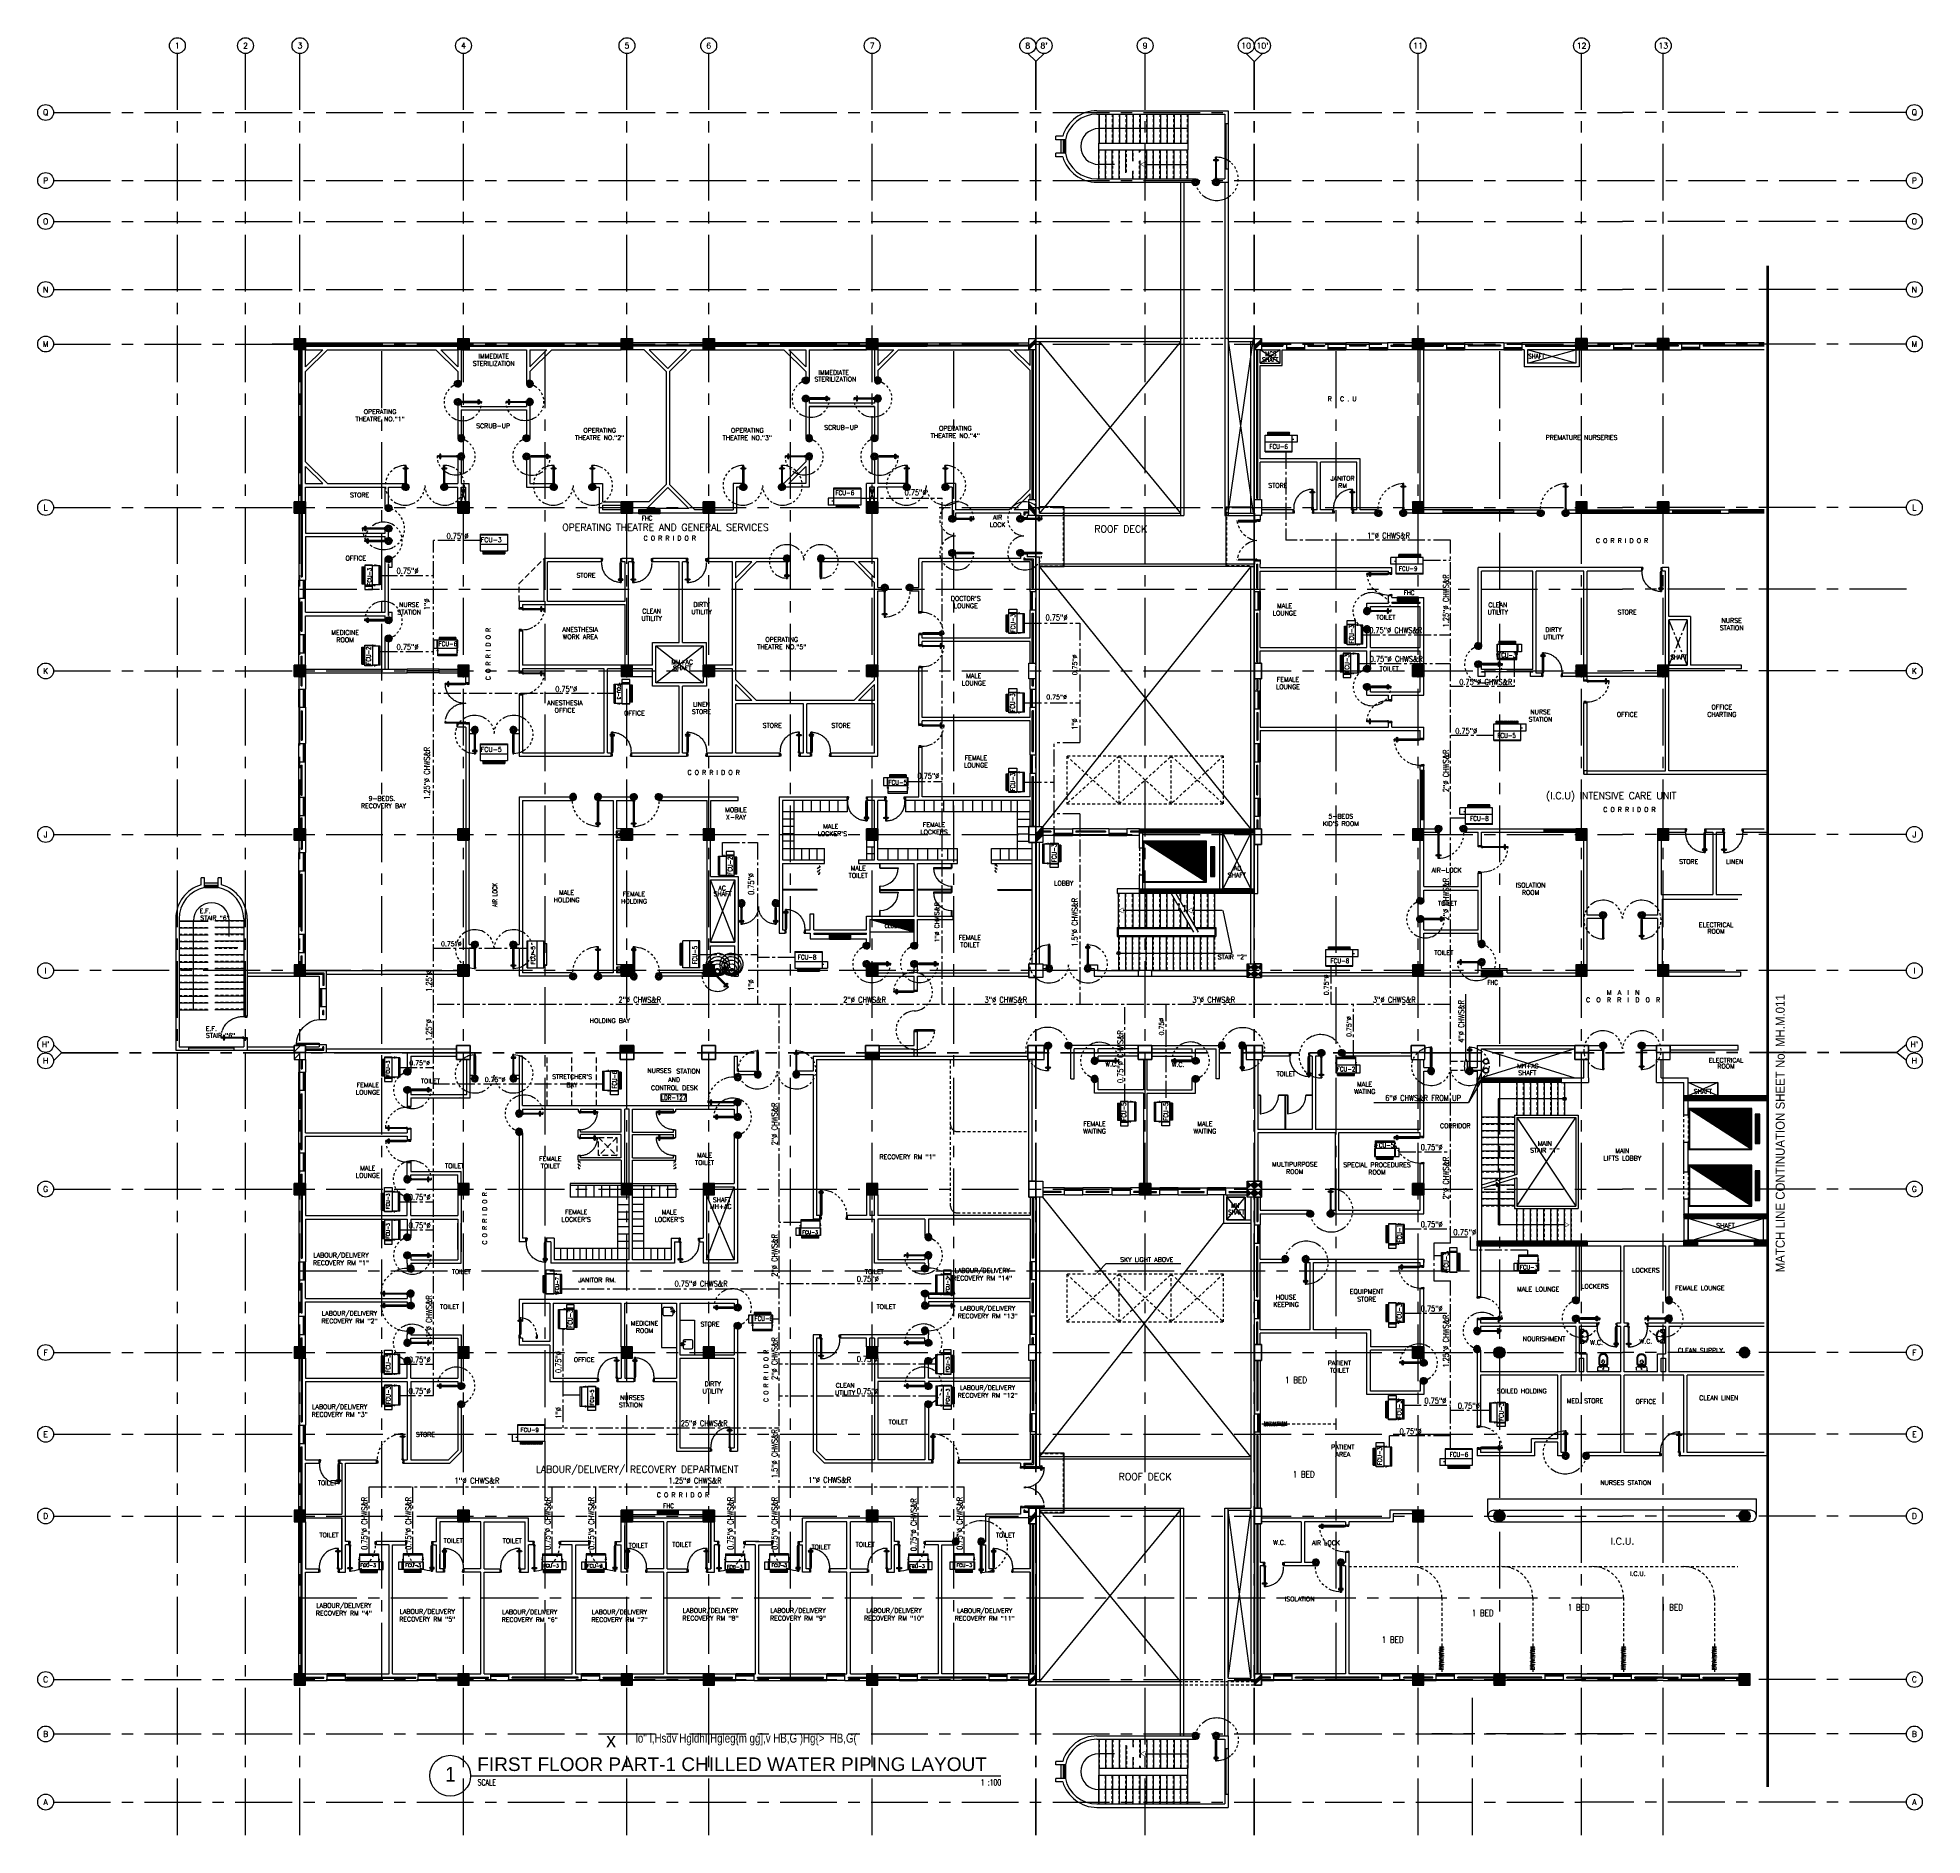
# Model space of a CAD drawing. Extents: x 417866242 to 417866861, y 43498051 to 43498155.
# Drawn here: x 417866777.7 to 417866860.7, y 43498075.6 to 43498154.7 of the extents above.
import ezdxf
from ezdxf.enums import TextEntityAlignment as Align

# ---------------------------------------------------------------- set-up
doc = ezdxf.new("R2010")
doc.units = 0
doc.header["$MEASUREMENT"] = 0
for name, pattern in [('CENTER2', [1.125, 0.75, -0.125, 0.125, -0.125]), ('CENTERX2', [4, 2.5, -0.5, 0.5, -0.5]), ('HIDDEN', [0.375, 0.25, -0.125]), ('HIDDEN2', [0.1875, 0.125, -0.0625])]:
    doc.linetypes.add(name, pattern=pattern)
doc.layers.get('0').update_dxf_attribs({"linetype": 'CONTINUOUS'})
for name, color, linetype in [('A_COUNTER', 11, 'CONTINUOUS'), ('A_CUBICLE_CURTAINS', 4, 'HIDDEN'), ('AC-CH', 6, 'CENTER2'), ('AC-CHT', 2, 'CONTINUOUS'), ('ALM', 2, 'CONTINUOUS'), ('AX', 11, 'CONTINUOUS'), ('AX-CR', 7, 'CONTINUOUS'), ('AX-TXT', 2, 'CONTINUOUS'), ('AXES', 11, 'CENTERX2'), ('CER', 2, 'CONTINUOUS'), ('COL', 11, 'CONTINUOUS'), ('CRT-HIDE', 7, 'HIDDEN2'), ('CTXT', 6, 'CONTINUOUS'), ('CURT', 11, 'CONTINUOUS'), ('D_CURTAIN', 11, 'HIDDEN'), ('DOOR', 11, 'CONTINUOUS'), ('E-TXT', 2, 'CONTINUOUS'), ('Ele', 7, 'CONTINUOUS'), ('ELEV', 2, 'CONTINUOUS'), ('FCU', 6, 'CONTINUOUS'), ('FHC', 11, 'CONTINUOUS'), ('HAT', 11, 'CONTINUOUS'), ('HIDDEN', 11, 'HIDDEN2'), ('INSUL', 11, 'CONTINUOUS'), ('LIFTS', 11, 'CONTINUOUS'), ('Locker', 11, 'CONTINUOUS'), ('ME-FIX', 3, 'CONTINUOUS'), ('PART', 11, 'CONTINUOUS'), ('RM-IND', 11, 'CONTINUOUS'), ('RM-NAME', 11, 'CONTINUOUS'), ('ROOF', 11, 'CONTINUOUS'), ('RS20', 11, 'CONTINUOUS'), ('SHAFT', 11, 'CONTINUOUS'), ('STR', 11, 'CONTINUOUS'), ('SUNI-FUR', 11, 'CONTINUOUS'), ('TEXT', 11, 'CONTINUOUS'), ('TEXTN', 2, 'CONTINUOUS'), ('TXT1', 2, 'CONTINUOUS'), ('WALL', 11, 'CONTINUOUS'), ('WIN', 11, 'CONTINUOUS')]:
    doc.layers.add(name, color=color, linetype=linetype)
doc.styles.add('Abdel', font='xarb.shx', dxfattribs={"width": 0.9})
doc.styles.add('BR', font='BR.SHX')
doc.styles.add('KHRS2', font='ROMANS.shx', dxfattribs={"height": 200})
doc.styles.add('ROMANC', font='romanc', dxfattribs={"height": 0.1})
doc.styles.add('ROMANS', font='ROMANS.shx', dxfattribs={"width": 0.6})
doc.styles.add('RS20', font='ROMANS.shx', dxfattribs={"height": 0.2})
doc.styles.add('TTXT', font='ARIAL.TTF', dxfattribs={"width": 0.6})
pattern_1 = [(45, (417866572.8122962, 43498058.62875132), (-0.02651650429449553, 0.02651650429449554), [])]

# ---------------------------------------------------------------- blocks, each defined once
blk = doc.blocks.new('*X50')
at = {"color": 0}
for p, q in [((503898.8980285886, 131750), (506611.9327893695, 131750)), ((503976.7551405845, 131700), (506611.9327893695, 131700)), ((504054.6122525804, 131650), (506611.9327893695, 131650)), ((504132.4693645762, 131600), (506611.9327893695, 131600)), ((504210.3264765721, 131550), (506611.9327893695, 131550)), ((504288.183588568, 131500), (506611.9327893695, 131500)), ((504366.0407005639, 131450), (506611.9327893695, 131450)), ((504443.8978125597, 131400), (506611.9327893695, 131400)), ((504521.7549245557, 131350), (506611.9327893695, 131350)), ((504599.6120365515, 131300), (506611.9327893695, 131300)), ((504677.4691485474, 131250), (506611.9327893695, 131250)), ((504755.3262605433, 131200), (506611.9327893695, 131200)), ((504833.1833725392, 131150), (506611.9327893695, 131150)), ((504911.040484535, 131100), (506611.9327893695, 131100)), ((504988.8975965309, 131050), (506611.9327893695, 131050)), ((505066.7547085268, 131000), (506611.9327893695, 131000)), ((505144.6118205227, 130950), (506611.9327893695, 130950)), ((505222.4689325186, 130900), (506611.9327893695, 130900)), ((505300.3260445144, 130850), (506611.9327893695, 130850)), ((505378.1831565103, 130800), (506611.9327893695, 130800)), ((505456.0402685062, 130750), (506611.9327893695, 130750)), ((505533.8973805021, 130700), (506611.9327893695, 130700)), ((505611.7544924979, 130650), (506611.9327893695, 130650)), ((505689.6116044939, 130600), (506611.9327893695, 130600)), ((505767.4687164897, 130550), (506611.9327893695, 130550)), ((505845.3258284856, 130500), (506611.9327893695, 130500)), ((505923.1829404815, 130450), (506611.9327893695, 130450)), ((506001.0400524774, 130400), (506611.9327893695, 130400)), ((506078.8971644733, 130350), (506611.9327893695, 130350)), ((506156.7542764691, 130300), (506611.9327893695, 130300)), ((506234.611388465, 130250), (506611.9327893695, 130250)), ((506312.4685004609, 130200), (506611.9327893695, 130200)), ((506390.3256124568, 130150), (506611.9327893695, 130150)), ((506468.1827244526, 130100), (506611.9327893695, 130100)), ((506546.0398364485, 130050), (506611.9327893695, 130050))]:
    blk.add_line(p, q, dxfattribs=at)
blk = doc.blocks.new('*X49')
at = {"color": 0}
for p, q in [((140176.4757005259, 227700), (140376.4757005259, 227700)), ((140176.4757005259, 227650), (140376.4757005259, 227650)), ((140176.4757005259, 227600), (140376.4757005259, 227600)), ((140176.4757005259, 227550), (140376.4757005259, 227550)), ((140176.4757005259, 227500), (140376.4757005259, 227500)), ((140176.4757005259, 227450), (140376.4757005259, 227450)), ((140176.4757005259, 227400), (140376.4757005259, 227400)), ((140176.4757005259, 227350), (140376.4757005259, 227350)), ((140176.4757005259, 227300), (140376.4757005259, 227300)), ((140176.4757005259, 227250), (140376.4757005259, 227250)), ((140176.4757005259, 227200), (140376.4757005259, 227200)), ((140176.4757005259, 227150), (140376.4757005259, 227150)), ((140176.4757005259, 227100), (140376.4757005259, 227100)), ((140176.4757005259, 227050), (140376.4757005259, 227050)), ((140176.4757005259, 227000), (140376.4757005259, 227000)), ((140176.4757005259, 226950), (140376.4757005259, 226950)), ((140176.4757005259, 226900), (140376.4757005259, 226900)), ((140176.4757005259, 226850), (140376.4757005259, 226850)), ((140176.4757005259, 226800), (140376.4757005259, 226800)), ((140176.4757005259, 226750), (140376.4757005259, 226750)), ((140176.4757005259, 226700), (140376.4757005259, 226700)), ((140176.4757005259, 226650), (140376.4757005259, 226650)), ((140176.4757005259, 226600), (140376.4757005259, 226600)), ((140176.4757005259, 226550), (140376.4757005259, 226550)), ((140176.4757005259, 226500), (140376.4757005259, 226500)), ((140176.4757005259, 226450), (140376.4757005259, 226450))]:
    blk.add_line(p, q, dxfattribs=at)
blk = doc.blocks.new('DOOR90')
at = {"layer": 'DOOR', "color": 7, "linetype": 'ByBlock'}
for p, q in [((-150, 0), (0, 0)), ((-150, 0), (-150, -25)), ((0, -50), (-113.7099299924448, 0)), ((0, -50), (-40.1457343158545, 0)), ((0, -50), (0, 0)), ((-1000, -25), (-1050, -25)), ((-1050, -75), (-1050, -25)), ((-1050, -25), (-1050, -75)), ((-1000, -75), (-1050, -74.99999999947613)), ((-1000, -41.9999999999709), (-1020, -41.9999999999709)), ((-1020, -42), (-1020, -58)), ((-1000, -58), (-1020, -58)), ((-1000, -25), (-1000, -41.9999999999709)), ((-1000, -58), (-1000, -75)), ((-877.6424572214019, -17.79999999995925), (-967.6424572214019, -17.79999999995925)), ((-967.6424572214019, -25), (-967.6424572214019, -17.79999999995925)), ((-967.6424572214019, -75), (-967.6424572214019, -82.20000000004075)), ((-877.6424572214019, -82.20000000004075), (-967.6424572214019, -82.20000000004075)), ((-955.0424572214251, -8.799999999959255), (-890.2424572213786, -8.799999999959255)), ((-955.0424572214251, -17.79999999995925), (-955.0424572214251, -8.799999999959255)), ((-955.0424572214251, -17.79999999995925), (-890.2424572213786, -17.79999999995925)), ((-955.0424572214251, -82.20000000004075), (-890.2424572213786, -82.20000000004075)), ((-955.0424572214251, -82.20000000004075), (-955.0424572214251, -91.20000000004075)), ((-955.0424572214251, -91.20000000004075), (-890.2424572213786, -91.20000000004075)), ((-890.2424572213786, -17.79999999995925), (-890.2424572213786, -8.799999999959255)), ((-890.2424572213786, -82.20000000004075), (-890.2424572213786, -91.20000000004075)), ((-877.6424572214019, -25), (-877.6424572214019, -17.79999999995925)), ((-877.6424572214019, -75), (-877.6424572214019, -82.20000000004075)), ((-200, -25), (-150, -25)), ((-200, -42), (-200, -25)), ((-180, -42), (-200, -42)), ((-200, -58), (-180, -58)), ((-200, -75), (-200, -58)), ((-150, -75), (-200, -75)), ((-180, -58), (-180, -42)), ((-150, -25), (-100, -25)), ((-150, -75), (-150, -25)), ((-100, -25), (-100, -50)), ((0, -50), (-100, -36.64271395650576)), ((-100, -50), (0, -50)), ((-150, -875), (-100, -875)), ((-150, -900), (-150, -875)), ((-150, -900), (0, -900)), ((0, -900), (-150, -900)), ((0, -850), (-113.7099299924448, -900)), ((-100, -875), (-100, -850)), ((0, -850), (-100, -863.3572860434942)), ((-100, -850), (0, -850)), ((0, -850), (-40.1457343158545, -900)), ((0, -850), (0, -900))]:
    blk.add_line(p, q, dxfattribs=at)
at = {"layer": 'DOOR', "linetype": 'ByBlock'}
for p, q in [((-200, -25), (-1000, -25)), ((-200, -42), (-1000, -41.9999999999709)), ((-200, -58), (-1000, -58)), ((-1000, -75), (-200, -75))]:
    blk.add_line(p, q, dxfattribs=at)
at = {"layer": 'DOOR', "color": 7, "linetype": 'ByBlock'}
for centre in [(-922.6424572214019, 23.53094421501737), (-922.6424572214019, -123.5309442149592)]:
    blk.add_circle(centre, 32.39999999998526, dxfattribs=at)
for centre, radius, start, end in [((0, -50), 154.4019578127773, 161.1052885482714, 166.2857707768669), ((0, -50), 94.40195781277725, 148.0181880328085, 180), ((0, -50), 134.4019578127773, 158.159849394549, 169.2800236450682), ((0, -50), 114.4019578127773, 154.0838418822192, 167.37742587102), ((0, -50), 74.40195781277725, 137.7764264185456, 180), ((0, -50), 54.40195781277725, 113.2073828924446, 180), ((0, -50), 34.40195781277725, 90, 180), ((0, -50), 14.40195781277725, 90, 180), ((0, -850), 154.4019578127773, 193.7142292231331, 198.8947114517286), ((0, -850), 134.4019578127773, 190.7199763549318, 201.840150605451), ((0, -850), 94.40195781277725, 180, 211.9818119671915), ((0, -850), 74.40195781277725, 180, 222.2235735814543), ((0, -850), 54.40195781277725, 180, 246.7926171075554), ((0, -850), 34.40195781277725, 180, 270), ((0, -850), 14.40195781277725, 180, 270)]:
    blk.add_arc(centre, radius, start, end, dxfattribs=at)
at = {"layer": 'DOOR', "linetype": 'HIDDEN', "ltscale": 0.5}
blk.add_arc((-222.2222222220153, -49.99999999976717), 828.155208510499, 178.270116378131, 275.0030377036063, dxfattribs=at)
blk = doc.blocks.new('A$C272A55A0')
at = {"layer": 'DOOR', "color": 0, "linetype": 'ByBlock'}
for p, q in [((-0.0001203324354719371, 900.3541752648598), (-0.0001203324500238523, 1050.354175264831)), ((49.99987966756453, 1050.354175264918), (-0.0001203324354719371, 1050.354175264918)), ((-0.0001203324354719371, 900.354175264918), (24.99987966756453, 900.354175264918)), ((24.99987966756453, 950.354175264918), (49.99987966756453, 950.354175264918)), ((24.99987966756453, 900.354175264918), (24.99987966756453, 950.354175264918)), ((74.99987966756453, 900.354175264918), (24.99987966756453, 900.354175264918)), ((24.99987966756453, 850.354175264918), (24.99987966756453, 900.354175264918)), ((41.99987966756453, 850.354175264918), (24.99987966756453, 850.354175264918)), ((57.99987966756453, 870.354175264918), (41.99987966756453, 870.354175264918)), ((41.99987966756453, 870.354175264918), (41.99987966756453, 850.354175264918)), ((49.99987966756453, 950.354175264918), (49.99987966756453, 1050.354175264918)), ((57.99987966756453, 850.354175264918), (57.99987966756453, 870.354175264918)), ((74.99987966756453, 850.354175264918), (57.99987966756453, 850.354175264918)), ((74.99987966756453, 900.354175264918), (74.99987966756453, 850.354175264918)), ((1724.999879667535, 900.354175264918), (1774.999879667535, 900.354175264918)), ((1724.999879667535, 900.354175264918), (1724.999879667535, 850.354175264918)), ((1724.999879667535, 850.354175264918), (1741.999879667535, 850.354175264918)), ((1741.999879667535, 870.354175264918), (1757.999879667535, 870.354175264918)), ((1741.999879667535, 850.354175264918), (1741.999879667535, 870.354175264918)), ((1749.999879667535, 950.354175264918), (1749.999879667535, 1050.354175264918)), ((1749.999879667535, 1050.354175264918), (1799.999879667535, 1050.354175264918)), ((1774.999879667535, 950.354175264918), (1749.999879667535, 950.354175264918)), ((1757.999879667535, 870.354175264918), (1757.999879667535, 850.354175264918)), ((1757.999879667535, 850.354175264918), (1774.999879667535, 850.354175264918)), ((1774.999879667535, 900.354175264918), (1774.999879667535, 950.354175264918)), ((1799.999879667535, 900.354175264918), (1774.999879667535, 900.354175264918)), ((1774.999879667535, 850.354175264918), (1774.999879667535, 900.354175264918)), ((1799.999879667535, 1050.354175264918), (1799.999879667535, 900.354175264918)), ((24.99987966756453, 50.35417526491801), (41.99987966753542, 50.35417526491801)), ((24.99987966756453, 50.35417526491801), (24.99987966756453, 0.3541752649180125)), ((24.99987966756453, 0.3541752649180125), (74.99987966756453, 0.3541752649180125)), ((74.99987966756453, 0.3541752649180125), (24.99987966756453, 0.3541752649180125)), ((41.99987966753542, 50.35417526491801), (41.99987966753542, 30.35417526491801)), ((41.99987966756453, 30.35417526491801), (57.99987966756453, 30.35417526491801)), ((57.99987966756453, 50.35417526491801), (74.99987966756453, 50.35417526491801)), ((57.99987966756453, 50.35417526491801), (57.99987966756453, 30.35417526491801)), ((74.99987966756453, 50.35417526491801), (74.99987966704066, 0.3541752648889087)), ((1717.799879667495, 160.1117180435103), (1708.799879667495, 160.1117180435103)), ((1708.799879667495, 95.31171804352198), (1708.799879667495, 160.1117180435103)), ((1717.799879667495, 95.31171804352198), (1708.799879667495, 95.31171804352198)), ((1724.999879667535, 172.7117180435162), (1717.799879667495, 172.7117180435162)), ((1717.799879667495, 172.7117180435162), (1717.799879667495, 82.71171804351616)), ((1717.799879667495, 95.31171804352198), (1717.799879667495, 160.1117180435103)), ((1724.999879667535, 82.71171804351616), (1717.799879667495, 82.71171804351616)), ((1741.999879667535, 50.35417526491801), (1724.999879667535, 50.35417526491801)), ((1724.999879667535, 50.35417526491801), (1724.999879668059, 0.3541752648889087)), ((1774.999879667535, 0.3541752649180125), (1724.999879667535, 0.3541752649180125)), ((1724.999879667535, 0.3541752649180125), (1774.999879667535, 0.3541752649180125)), ((1741.999879667535, 50.35417526491801), (1741.999879667535, 30.35417526491801)), ((1757.999879667535, 30.35417526491801), (1741.999879667535, 30.35417526491801)), ((1774.999879667535, 50.35417526491801), (1757.999879667565, 50.35417526491801)), ((1757.999879667565, 50.35417526491801), (1757.999879667565, 30.35417526491801)), ((1774.999879667535, 172.7117180435162), (1782.199879667576, 172.7117180435162)), ((1774.999879667535, 82.71171804351616), (1782.199879667576, 82.71171804351616)), ((1774.999879667535, 50.35417526491801), (1774.999879667535, 0.3541752649180125)), ((1782.199879667576, 172.7117180435162), (1782.199879667576, 82.71171804351616)), ((1782.199879667576, 160.1117180435103), (1791.199879667576, 160.1117180435103)), ((1782.199879667576, 95.31171804352198), (1782.199879667576, 160.1117180435103)), ((1782.199879667576, 95.31171804352198), (1791.199879667576, 95.31171804352198)), ((1791.199879667576, 95.31171804352198), (1791.199879667576, 160.1117180435103))]:
    blk.add_line(p, q, dxfattribs=at)
at = {"layer": 'DOOR', "color": 9, "linetype": 'ByBlock'}
for p, q in [((49.99987966756453, 1050.354175264918), (-0.0001203324354719371, 1010.208440949064)), ((49.99987966756453, 1050.354175264918), (-0.0001203324354719371, 936.6442452724732)), ((49.99987966756453, 1050.354175264918), (36.64259362407029, 950.354175264918)), ((1749.999879667535, 1050.354175264918), (1799.999879667535, 1010.208440949064)), ((1749.999879667535, 1050.354175264918), (1799.999879667535, 936.6442452724732)), ((1749.999879667535, 1050.354175264918), (1763.35716571103, 950.354175264918))]:
    blk.add_line(p, q, dxfattribs=at)
at = {"layer": 'DOOR', "linetype": 'ByBlock'}
for p, q in [((24.99987966756453, 850.354175264918), (24.99987966756453, 50.35417526491801)), ((41.99987966756453, 850.354175264918), (41.99987966753542, 50.35417526491801)), ((57.99987966756453, 850.354175264918), (57.99987966756453, 50.35417526491801)), ((74.99987966756453, 50.35417526491801), (74.99987966756453, 850.354175264918)), ((1724.999879667535, 50.35417526491801), (1724.999879667535, 850.354175264918)), ((1741.999879667535, 850.354175264918), (1741.999879667535, 50.35417526491801)), ((1757.999879667535, 850.354175264918), (1757.999879667565, 50.35417526491801)), ((1774.999879667535, 850.354175264918), (1774.999879667535, 50.35417526491801))]:
    blk.add_line(p, q, dxfattribs=at)
at = {"layer": 'DOOR', "color": 0, "linetype": 'ByBlock'}
for centre in [(1676.468935452576, 127.7117180435162), (1823.530823882553, 127.7117180435162)]:
    blk.add_circle(centre, 32.39999999998526, dxfattribs=at)
at = {"layer": 'DOOR', "color": 9, "linetype": 'ByBlock'}
for centre, radius, start, end in [((49.99987966756453, 1050.354175264918), 54.40195781277725, 203.2073828919769, 270), ((49.99987966756453, 1050.354175264918), 74.40195781277725, 227.7764264168309, 270), ((49.99987966756453, 1050.354175264918), 94.40195781277725, 238.0181880330829, 270), ((49.99987966756453, 1050.354175264918), 114.4019578127773, 244.083841882062, 257.3774258712915), ((49.99987966756453, 1050.354175264918), 134.4019578127773, 248.1598493930308, 259.2800236451595), ((49.99987966756453, 1050.354175264918), 154.4019578127773, 251.1052885492919, 256.2857707775486), ((49.99987966756453, 1050.354175264918), 34.40195781277725, 180, 270), ((49.99987966756453, 1050.354175264918), 14.40195781277725, 180, 270), ((1749.999879667535, 1050.354175264918), 14.40195781277725, 270, 0), ((1749.999879667535, 1050.354175264918), 34.40195781277725, 270, 0), ((1749.999879667535, 1050.354175264918), 54.40195781277725, 270, 336.7926171080232), ((1749.999879667535, 1050.354175264918), 74.40195781277725, 270, 312.2235735831691), ((1749.999879667535, 1050.354175264918), 94.40195781277725, 270, 301.9818119669171), ((1749.999879667535, 1050.354175264918), 114.4019578127773, 282.6225741287084, 295.916158117938), ((1749.999879667535, 1050.354175264918), 134.4019578127773, 280.7199763548405, 291.8401506069692), ((1749.999879667535, 1050.354175264918), 154.4019578127773, 283.7142292224514, 288.8947114507081)]:
    blk.add_arc(centre, radius, start, end, dxfattribs=at)
at = {"layer": 'DOOR', "linetype": 'HIDDEN', "ltscale": 0.5}
for centre, radius, start, end in [((49.99987966756453, 851.395841931575), 851.4087845464003, 268.3173765331032, 3.296482377102192), ((1749.999879667521, 851.3958419315459), 851.4087845463584, 176.7035176228957, 271.6826234668978)]:
    blk.add_arc(centre, radius, start, end, dxfattribs=at)
at = {"layer": 'WALL', "linetype": 'ByBlock'}
blk.add_line((1799.999879667565, 900.3541752650344), (1799.99987966755, 1050.354175265005), dxfattribs=at)
blk = doc.blocks.new('*X51')
at = {"color": 0}
for p, q in [((140176.4757005259, 227700), (140376.4757005259, 227700)), ((140176.4757005259, 227650), (140376.4757005259, 227650)), ((140176.4757005259, 227600), (140376.4757005259, 227600)), ((140176.4757005259, 227550), (140376.4757005259, 227550)), ((140176.4757005259, 227500), (140376.4757005259, 227500)), ((140176.4757005259, 227450), (140376.4757005259, 227450)), ((140176.4757005259, 227400), (140376.4757005259, 227400)), ((140176.4757005259, 227350), (140376.4757005259, 227350)), ((140176.4757005259, 227300), (140376.4757005259, 227300)), ((140176.4757005259, 227250), (140376.4757005259, 227250)), ((140176.4757005259, 227200), (140376.4757005259, 227200)), ((140176.4757005259, 227150), (140376.4757005259, 227150)), ((140176.4757005259, 227100), (140376.4757005259, 227100)), ((140176.4757005259, 227050), (140376.4757005259, 227050)), ((140176.4757005259, 227000), (140376.4757005259, 227000)), ((140176.4757005259, 226950), (140376.4757005259, 226950)), ((140176.4757005259, 226900), (140376.4757005259, 226900)), ((140176.4757005259, 226850), (140376.4757005259, 226850)), ((140176.4757005259, 226800), (140376.4757005259, 226800)), ((140176.4757005259, 226750), (140376.4757005259, 226750)), ((140176.4757005259, 226700), (140376.4757005259, 226700)), ((140176.4757005259, 226650), (140376.4757005259, 226650)), ((140176.4757005259, 226600), (140376.4757005259, 226600)), ((140176.4757005259, 226550), (140376.4757005259, 226550)), ((140176.4757005259, 226500), (140376.4757005259, 226500)), ((140176.4757005259, 226450), (140376.4757005259, 226450))]:
    blk.add_line(p, q, dxfattribs=at)
blk = doc.blocks.new('*X52')
at = {"color": 0}
for p, q in [((477437.8265845861, 147300), (480111.9327893695, 147300)), ((477515.683696582, 147250), (480111.9327893695, 147250)), ((477593.5408085778, 147200), (480111.9327893695, 147200)), ((477671.3979205738, 147150), (480111.9327893695, 147150)), ((477749.2550325696, 147100), (480111.9327893695, 147100)), ((477827.1121445655, 147050), (480111.9327893695, 147050)), ((477904.9692565614, 147000), (480111.9327893695, 147000)), ((477982.8263685573, 146950), (480111.9327893695, 146950)), ((478060.6834805532, 146900), (480111.9327893695, 146900)), ((478138.540592549, 146850), (480111.9327893695, 146850)), ((478216.3977045449, 146800), (480111.9327893695, 146800)), ((478294.2548165408, 146750), (480111.9327893695, 146750)), ((478372.1119285367, 146700), (480111.9327893695, 146700)), ((478449.9690405326, 146650), (480111.9327893695, 146650)), ((478527.8261525285, 146600), (480111.9327893695, 146600)), ((478605.6832645243, 146550), (480111.9327893695, 146550)), ((478683.5403765202, 146500), (480111.9327893695, 146500)), ((478761.3974885161, 146450), (480111.9327893695, 146450)), ((478839.254600512, 146400), (480111.9327893695, 146400)), ((478917.1117125078, 146350), (480111.9327893695, 146350)), ((478994.9688245038, 146300), (480111.9327893695, 146300)), ((479072.8259364996, 146250), (480111.9327893695, 146250)), ((479150.6830484955, 146200), (480111.9327893695, 146200)), ((479228.5401604914, 146150), (480111.9327893695, 146150)), ((479306.3972724873, 146100), (480111.9327893696, 146100)), ((479384.2543844832, 146050), (480111.9327893696, 146050)), ((479462.1114964791, 146000), (480111.9327893696, 146000)), ((479539.9686084749, 145950), (480111.9327893696, 145950)), ((479617.8257204708, 145900), (480111.9327893696, 145900)), ((479695.6828324667, 145850), (480111.9327893696, 145850)), ((479773.5399444626, 145800), (480111.9327893696, 145800)), ((479851.3970564585, 145750), (480111.9327893696, 145750)), ((479929.2541684543, 145700), (480111.9327893696, 145700)), ((480007.1112804502, 145650), (480111.9327893696, 145650)), ((480084.9683924461, 145600), (480111.9327893696, 145600))]:
    blk.add_line(p, q, dxfattribs=at)
blk = doc.blocks.new('A$C5C5B3FF0')
at = {"layer": 'CURT'}
for centre, major_axis, ratio, start_param, end_param in [((49.50293473272905, 299.999959187262), (49.50291540546459, 1.47870764494566e-11), 0.7499999999999273, 1.419382029036515, 3.141592653590179), ((50.0000193272499, 299.999959187262), (49.99999999998546, 1.274842183857765e-11), 0.750000000000218, 3.141592653590228, 4.712388980384499), ((50.00001932722807, 149.9999591872911), (49.99999999997817, 5.123985410231316e-11), 0.7500000000003274, 1.570796326794274, 3.141592653589202), ((50.00001932722807, 149.9999591872911), (49.99999999997817, 7.563680313578568e-12), 0.7500000000003274, 3.141592653590367, 4.712388980384431), ((50.0000193272499, -4.081265069544315e-05), (49.99999999998543, 6.369655643861124e-11), 0.7500000000002184, 1.570796326793941, 3.141592653588095), ((25.00001932731539, 356.2499591873493), (-79.05694150412074, 2.513103003620822e-10), 0.7499999999996767, 3.926990816990139, 4.390638425990737), ((50.00001932723535, 224.9999591872911), (-49.99999999998545, 1.480233443413359e-11), 0.7499999999996361, 3.141592653590187, 4.71238898038462), ((50.00001932722807, 224.999959187262), (49.99999999999272, 9.65089959987576e-12), 0.7499999999995272, 4.7123889803844, 6.283185307180105), ((50.00001932724263, 74.9999591873202), (49.99999999997817, 5.644680008780287e-11), 0.7499999999997454, -1.505240376786787e-12, 1.570796326794487), ((50.0000193272499, 74.9999591873202), (-49.99999999997089, 1.013939773070633e-11), 0.7499999999998544, 1.570796326795048, 3.141592653590063), ((62.87283277314418, 365.7181625487283), (-39.13549087497668, 1.866813954056444e-11), 0.7500000000002878, 1.419382029036834, 3.463343207986223), ((25.00001932735904, 356.249959187262), (79.05694150405377, 2.939142645029636e-10), 0.7499999999989068, 0.3217505543923103, 0.785398163395107)]:
    blk.add_ellipse(centre, major_axis=major_axis, ratio=ratio, start_param=start_param, end_param=end_param, dxfattribs=at)
blk = doc.blocks.new('DOOR100')
at = {"layer": 'DOOR', "color": 7, "linetype": 'ByBlock'}
for p, q in [((-91.20000000018626, 1205.042457221396), (-91.20000000018626, 1140.242457221408)), ((-82.20000000018626, 1205.042457221396), (-91.20000000018626, 1205.042457221396)), ((-82.20000000018626, 1140.242457221408), (-91.20000000018626, 1140.242457221408)), ((-82.20000000018626, 1127.642457221402), (-82.20000000018626, 1217.642457221402)), ((-75.00000000011642, 1217.642457221402), (-82.20000000018626, 1217.642457221402)), ((-82.20000000018626, 1205.042457221396), (-82.20000000018626, 1140.242457221408)), ((-75.00000000011642, 1127.642457221402), (-82.20000000018626, 1127.642457221402)), ((-75.00000000011642, 1250), (-74.99999999959255, 1300.000000000029)), ((-75.00000000011642, 1300), (-25.00000000011642, 1300)), ((-25.00000000011642, 1300), (-75.00000000011642, 1300)), ((-58.00000000011642, 1250), (-75.00000000011642, 1250)), ((-58.00000000011642, 1250), (-58.00000000011642, 1270)), ((-42.00000000011642, 1270), (-58.00000000011642, 1270)), ((-42.00000000011642, 1250), (-42.00000000011642, 1270)), ((-25.00000000011642, 1250), (-42.00000000011642, 1250)), ((-25.00000000011642, 1250), (-25.00000000011642, 1300)), ((-25.00000000011642, 1217.642457221402), (-17.80000000004657, 1217.642457221402)), ((-25.00000000011642, 1127.642457221402), (-17.80000000004657, 1127.642457221402)), ((-17.80000000004657, 1127.642457221402), (-17.80000000004657, 1217.642457221402)), ((-17.80000000004657, 1205.042457221396), (-17.80000000004657, 1140.242457221408)), ((-17.80000000004657, 1205.042457221396), (-8.800000000046566, 1205.042457221396)), ((-17.80000000004657, 1140.242457221408), (-8.800000000046566, 1140.242457221408)), ((-8.800000000046566, 1205.042457221396), (-8.800000000046566, 1140.242457221408)), ((-1200, 0), (-1200, 150)), ((-1200, 150), (-1175, 150)), ((-1200, 150), (-1200, 0)), ((-1150, 0), (-1200, 113.7099299924448)), ((-1150, 0), (-1200, 40.1457343158545)), ((-1150, 0), (-1200, 0)), ((-1175, 150), (-1175, 100)), ((-1175, 100), (-1150, 100)), ((-1150, 0), (-1163.357286043465, 100)), ((-1150, 100), (-1150, 0)), ((-75, 200), (-58, 200)), ((-75, 150), (-75, 200)), ((-75, 150), (-25, 150)), ((-58, 200), (-58, 180)), ((-58, 180), (-42, 180)), ((-50, 0), (0, 113.7099299924448)), ((-50, 100), (-50, 0)), ((-50, 0), (-36.64271395653486, 100)), ((-25, 100), (-50, 100)), ((-50, 0), (0, 40.1457343158545)), ((-50, 0), (0, 0)), ((-42, 200), (-25, 200)), ((-42, 180), (-42, 200)), ((-25, 200), (-25, 150)), ((0, 150), (-25, 150)), ((-25, 150), (-25, 100)), ((0, 0), (0, 150)), ((0, 150), (0, 0))]:
    blk.add_line(p, q, dxfattribs=at)
at = {"layer": 'DOOR', "linetype": 'ByBlock'}
for p, q in [((-75.00000000011642, 1250), (-75, 200)), ((-58, 200), (-58.00000000011642, 1250)), ((-42, 200), (-42.00000000011642, 1250)), ((-25, 200), (-25.00000000011642, 1250))]:
    blk.add_line(p, q, dxfattribs=at)
at = {"layer": 'DOOR', "color": 7, "linetype": 'ByBlock'}
for centre in [(-123.5309442150756, 1172.642457221402), (23.53094421490096, 1172.642457221402)]:
    blk.add_circle(centre, 32.39999999998526, dxfattribs=at)
at = {"layer": 'DOOR', "linetype": 'HIDDEN', "ltscale": 0.5}
blk.add_arc((-24.99999999965075, 149.9999999994106), 1150.000000000618, 90, 179.9999999995831, dxfattribs=at)
at = {"layer": 'DOOR', "color": 7, "linetype": 'ByBlock'}
for centre, radius, start, end in [((-1150, 0), 154.4019578127773, 103.7142292212167, 108.8947114515936), ((-1150, 0), 134.4019578127773, 100.7199763555959, 111.8401506085482), ((-1150, 0), 94.40195781277725, 90, 121.981811965689), ((-1150, 0), 74.40195781277725, 90, 132.2235735847074), ((-1150, 0), 54.40195781277725, 90, 156.7926171089788), ((-1150, 0), 34.40195781277725, 90, 180), ((-1150, 0), 14.40195781277725, 90, 180), ((-50, 0), 94.40195781277725, 58.01818803431096, 90), ((-50, 0), 74.40195781277725, 47.7764264152926, 90), ((-50, 0), 54.40195781277725, 23.20738289102122, 90), ((-50, 0), 34.40195781277725, 0, 90), ((-50, 0), 14.40195781277725, 0, 90), ((-50, 0), 134.4019578127773, 68.15984939145177, 79.28002364440412), ((-50, 0), 114.4019578127773, 64.0838418833441, 77.3774258719247), ((-50, 0), 154.4019578127773, 71.10528854840643, 76.28577077878333)]:
    blk.add_arc(centre, radius, start, end, dxfattribs=at)
blk = doc.blocks.new('A$C1DFA4FE8')
at = {"layer": 'DOOR', "color": 0, "linetype": 'ByBlock'}
for p, q in [((0.4128956971253501, 1630.930816745182), (0.4128956971253501, 1580.930816745182)), ((0.4128956971253501, 1580.930816745182), (0.4128956971253501, 1630.930816745182)), ((50.41289569712535, 1630.930816745182), (0.4128956971253501, 1630.930816745182)), ((50.41289569712535, 1580.930816745182), (0.4128956970962463, 1580.930816745706)), ((30.41289569712535, 1613.930816745182), (30.41289569712535, 1597.930816745182)), ((50.41289569712535, 1613.930816745211), (30.41289569712535, 1613.930816745211)), ((50.41289569712535, 1597.930816745182), (30.41289569712535, 1597.930816745182)), ((50.41289569712535, 1630.930816745182), (50.41289569712535, 1613.930816745211)), ((50.41289569712535, 1597.930816745182), (50.41289569712535, 1580.930816745182)), ((750.4128956971254, 1613.930816745211), (750.4128956971254, 1630.930816745211)), ((750.4128956971254, 1630.930816745211), (800.4128956971254, 1630.930816745211)), ((770.4128956971254, 1613.930816745211), (750.4128956971254, 1613.930816745211)), ((750.4128956971254, 1580.930816745211), (750.4128956971254, 1597.930816745211)), ((750.4128956971254, 1597.930816745211), (770.4128956971254, 1597.930816745211)), ((800.4128956971254, 1580.930816745211), (750.4128956971254, 1580.930816745211)), ((770.4128956971254, 1597.930816745211), (770.4128956971254, 1613.930816745211)), ((950.4128956971254, 1655.930816745211), (800.4128956971254, 1655.930816745211)), ((800.4128956971254, 1655.930816745211), (800.4128956971254, 1630.930816745211)), ((800.4128956971254, 1580.930816745211), (800.4128956971254, 1630.930816745211)), ((800.4128956971254, 1630.930816745211), (850.4128956971254, 1630.930816745211)), ((850.4128956971254, 1630.930816745211), (850.4128956971254, 1605.930816745211)), ((850.4128956971254, 1605.930816745211), (950.4128956971254, 1605.930816745211)), ((950.4128956971254, 1605.930816745211), (950.4128956971254, 1655.930816745211)), ((0.4128956971253501, 80.93081674524001), (0.4128956971253501, 130.93081674524)), ((0.4128956971253501, 130.93081674524), (0.4128956971253501, 80.93081674524001)), ((50.41289569712535, 130.93081674524), (0.4128956970962463, 130.9308167447161)), ((50.41289569712535, 80.93081674524001), (0.4128956971253501, 80.93081674524001)), ((30.41289569712535, 97.93081674524001), (30.41289569712535, 113.93081674524)), ((50.41289569712535, 113.93081674524), (30.41289569712535, 113.93081674524)), ((50.41289569712535, 97.9308167452109), (30.41289569712535, 97.9308167452109)), ((50.41289569712535, 113.93081674524), (50.41289569712535, 130.93081674524)), ((50.41289569712535, 80.93081674524001), (50.41289569712535, 97.9308167452109)), ((82.7704384757235, 130.93081674524), (82.7704384757235, 138.1308167452808)), ((172.7704384757235, 138.1308167452808), (82.7704384757235, 138.1308167452808)), ((82.7704384757235, 80.93081674524001), (82.7704384757235, 73.73081674517016)), ((172.7704384757235, 73.73081674517016), (82.7704384757235, 73.73081674517016)), ((95.37043847572932, 138.1308167452808), (95.37043847572932, 147.1308167452808)), ((95.37043847572932, 147.1308167452808), (160.1704384757177, 147.1308167452808)), ((95.37043847572932, 138.1308167452808), (160.1704384757177, 138.1308167452808)), ((95.37043847572932, 73.73081674517016), (95.37043847572932, 64.73081674517016)), ((95.37043847572932, 73.73081674517016), (160.1704384757177, 73.73081674517016)), ((95.37043847572932, 64.73081674517016), (160.1704384757177, 64.73081674517016)), ((160.1704384757177, 138.1308167452808), (160.1704384757177, 147.1308167452808)), ((160.1704384757177, 73.73081674517016), (160.1704384757177, 64.73081674517016)), ((172.7704384757235, 130.93081674524), (172.7704384757235, 138.1308167452808)), ((172.7704384757235, 80.93081674524001), (172.7704384757235, 73.73081674517016)), ((750.4128956971254, 130.9308167452109), (750.4128956971254, 113.9308167452109)), ((800.4128956971254, 130.9308167452109), (750.4128956971254, 130.9308167452109)), ((750.4128956971254, 113.9308167452109), (770.4128956971254, 113.9308167452109)), ((750.4128956971254, 97.9308167452109), (750.4128956971254, 80.9308167452109)), ((770.4128956971254, 97.9308167452109), (750.4128956971254, 97.9308167452109)), ((750.4128956971254, 80.9308167452109), (800.4128956971254, 80.9308167452109)), ((770.4128956971254, 113.9308167452109), (770.4128956971254, 97.9308167452109)), ((800.4128956971254, 130.9308167452109), (800.4128956971254, 80.9308167452109)), ((800.4128956971254, 55.9308167452109), (800.4128956971254, 80.9308167452109)), ((800.4128956971254, 80.9308167452109), (850.4128956971254, 80.9308167452109)), ((950.4128956971254, 55.9308167452109), (800.4128956971254, 55.9308167452109)), ((850.4128956971254, 105.9308167452109), (950.4128956971254, 105.9308167452109)), ((850.4128956971254, 80.9308167452109), (850.4128956971254, 105.9308167452109)), ((950.4128956971254, 105.9308167452109), (950.4128956971254, 55.9308167452109))]:
    blk.add_line(p, q, dxfattribs=at)
at = {"layer": 'DOOR', "linetype": 'ByBlock'}
for p, q in [((750.4128956971254, 1630.930816745211), (50.41289569712535, 1630.930816745182)), ((750.4128956971254, 1613.930816745211), (50.41289569712535, 1613.930816745211)), ((750.4128956971254, 1597.930816745211), (50.41289569712535, 1597.930816745182)), ((50.41289569712535, 1580.930816745182), (750.4128956971254, 1580.930816745211)), ((50.41289569712535, 130.93081674524), (750.4128956971254, 130.9308167452109)), ((750.4128956971254, 113.9308167452109), (50.41289569712535, 113.93081674524)), ((750.4128956971254, 97.9308167452109), (50.41289569712535, 97.9308167452109)), ((750.4128956971254, 80.9308167452109), (50.41289569712535, 80.93081674524001))]:
    blk.add_line(p, q, dxfattribs=at)
at = {"layer": 'DOOR', "color": 9, "linetype": 'ByBlock'}
for p, q in [((950.4128956971254, 1605.930816745211), (836.7029657046805, 1655.930816745211)), ((950.4128956971254, 1605.930816745211), (850.4128956971254, 1619.288102788705)), ((950.4128956971254, 1605.930816745211), (910.2671613812709, 1655.930816745211)), ((950.4128956971254, 105.9308167452109), (836.7029657046805, 55.9308167452109)), ((950.4128956971254, 105.9308167452109), (850.4128956971254, 92.57353070171666)), ((950.4128956971254, 105.9308167452109), (910.2671613812709, 55.9308167452109))]:
    blk.add_line(p, q, dxfattribs=at)
at = {"layer": 'DOOR', "color": 0, "linetype": 'ByBlock'}
for centre in [(127.7704384757235, 179.4617609601992), (127.7704384757235, 32.39987253022264)]:
    blk.add_circle(centre, 32.39999999998526, dxfattribs=at)
at = {"layer": 'DOOR', "linetype": 'HIDDEN', "ltscale": 0.5}
for centre, start, end in [((751.584770697089, 1605.930816745182), 178.0938237649878, 273.7249371334132), ((751.584770697089, 105.93081674524), 86.27506286658672, 181.9061762350122)]:
    blk.add_arc(centre, 751.5877765044983, start, end, dxfattribs=at)
at = {"layer": 'DOOR', "color": 9, "linetype": 'ByBlock'}
for centre, radius, start, end in [((950.4128956971254, 1605.930816745211), 154.4019578127773, 161.1052885492919, 166.2857707775487), ((950.4128956971254, 1605.930816745211), 134.4019578127773, 158.1598493930306, 169.2800236451594), ((950.4128956971254, 1605.930816745211), 114.4019578127773, 154.0838418820621, 167.3774258712913), ((950.4128956971254, 1605.930816745211), 94.40195781277725, 148.0181880330829, 180), ((950.4128956971254, 1605.930816745211), 74.40195781277725, 137.776426416831, 180), ((950.4128956971254, 1605.930816745211), 54.40195781277725, 113.2073828919769, 180), ((950.4128956971254, 1605.930816745211), 34.40195781277725, 90.00000000000001, 180), ((950.4128956971254, 1605.930816745211), 14.40195781277725, 90.00000000000001, 180), ((950.4128956971254, 105.9308167452109), 154.4019578127773, 193.7142292224513, 198.8947114507081), ((950.4128956971254, 105.9308167452109), 134.4019578127773, 190.7199763548406, 201.8401506069695), ((950.4128956971254, 105.9308167452109), 114.4019578127773, 192.6225741287087, 205.9161581179379), ((950.4128956971254, 105.9308167452109), 94.40195781277725, 180, 211.9818119669171), ((950.4128956971254, 105.9308167452109), 74.40195781277725, 180, 222.223573583169), ((950.4128956971254, 105.9308167452109), 54.40195781277725, 180, 246.7926171080232), ((950.4128956971254, 105.9308167452109), 34.40195781277725, 180, 270), ((950.4128956971254, 105.9308167452109), 14.40195781277725, 180, 270)]:
    blk.add_arc(centre, radius, start, end, dxfattribs=at)
blk = doc.blocks.new('A$C6F293607')
at = {"layer": 'DOOR', "color": 0, "linetype": 'ByBlock'}
for p, q in [((80.93166154727805, 875.0003442625457), (130.9316615472781, 875.0003442625457)), ((130.9316615472781, 875.0003442625457), (80.93166154727805, 875.0003442625457)), ((80.93166154727805, 825.0003442625457), (80.93166154727805, 875.0003442625457)), ((97.93166154727805, 845.0003442625457), (113.9316615472781, 845.0003442625457)), ((97.93166154724895, 825.0003442625457), (97.93166154724895, 845.0003442625457)), ((113.9316615472781, 825.0003442625457), (113.9316615472781, 845.0003442625457)), ((130.9316615472781, 825.0003442625457), (130.9316615467542, 875.0003442625748)), ((1630.93166154722, 875.0003442625457), (1580.93166154722, 875.0003442625457)), ((1580.93166154722, 875.0003442625457), (1630.93166154722, 875.0003442625457)), ((1580.93166154722, 825.0003442625457), (1580.931661547744, 875.0003442625748)), ((1613.93166154722, 845.0003442625457), (1597.93166154722, 845.0003442625457)), ((1597.93166154722, 825.0003442625457), (1597.93166154722, 845.0003442625457)), ((1613.931661547249, 825.0003442625457), (1613.931661547249, 845.0003442625457)), ((1630.93166154722, 825.0003442625457), (1630.93166154722, 875.0003442625457)), ((55.93166154724895, 0.0003442625747993588), (55.93166154724895, 150.0003442625748)), ((55.93166154724895, 150.0003442625748), (80.93166154724895, 150.0003442625748)), ((80.93166154724895, 0.0003442625747993588), (55.93166154724895, 0.0003442625747993588)), ((73.7316615472082, 780.0428014839417), (64.7316615472082, 780.0428014839417)), ((64.7316615472082, 780.0428014839417), (64.7316615472082, 715.2428014839534)), ((73.7316615472082, 715.2428014839534), (64.7316615472082, 715.2428014839534)), ((80.93166154727805, 792.6428014839476), (73.7316615472082, 792.6428014839476)), ((73.7316615472082, 702.6428014839767), (73.7316615472082, 792.6428014839476)), ((73.7316615472082, 780.0428014839417), (73.7316615472082, 715.2428014839534)), ((80.93166154727805, 702.6428014839476), (73.7316615472082, 702.6428014839767)), ((80.93166154727805, 825.0003442625457), (97.93166154724895, 825.0003442625457)), ((80.93166154724895, 150.0003442625748), (80.93166154724895, 0.0003442625747993588)), ((97.93166154724895, 125.0003442625748), (80.93166154724895, 125.0003442625748)), ((80.93166154724895, 125.0003442625748), (80.93166154724895, 75.0003442625748)), ((130.931661547249, 75.0003442625748), (80.93166154724895, 75.0003442625748)), ((97.93166154724895, 105.0003442625748), (97.93166154724895, 125.0003442625748)), ((113.931661547249, 105.0003442625748), (97.93166154724895, 105.0003442625748)), ((113.9316615472781, 825.0003442625457), (130.9316615472781, 825.0003442625457)), ((130.931661547249, 125.0003442625748), (113.931661547249, 125.0003442625748)), ((113.931661547249, 125.0003442625748), (113.931661547249, 105.0003442625748)), ((130.9316615472781, 792.6428014839476), (138.1316615473188, 792.6428014839476)), ((130.9316615472781, 702.6428014839476), (138.1316615473188, 702.6428014839476)), ((130.931661547249, 75.0003442625748), (130.931661547249, 125.0003442625748)), ((138.1316615473188, 702.6428014839476), (138.1316615473188, 792.6428014839476)), ((138.1316615473188, 780.0428014839417), (147.1316615473188, 780.0428014839417)), ((138.1316615473188, 780.0428014839417), (138.1316615473188, 715.2428014839534)), ((138.1316615473188, 715.2428014839534), (147.1316615473188, 715.2428014839534)), ((147.1316615473188, 780.0428014839417), (147.1316615473188, 715.2428014839534)), ((1597.93166154722, 825.0003442625457), (1580.93166154722, 825.0003442625457)), ((1580.931661547249, 125.0003442625457), (1597.931661547249, 125.0003442625457)), ((1580.931661547249, 75.0003442625457), (1580.931661547249, 125.0003442625457)), ((1580.931661547249, 75.0003442625457), (1630.931661547249, 75.0003442625457)), ((1597.931661547249, 125.0003442625457), (1597.931661547249, 105.0003442625457)), ((1597.931661547249, 105.0003442625457), (1613.931661547249, 105.0003442625457)), ((1630.93166154722, 825.0003442625457), (1613.931661547249, 825.0003442625457)), ((1613.931661547249, 125.0003442625457), (1630.931661547249, 125.0003442625457)), ((1613.931661547249, 105.0003442625457), (1613.931661547249, 125.0003442625457)), ((1655.931661547249, 150.0003442625457), (1630.931661547249, 150.0003442625457)), ((1630.931661547249, 150.0003442625457), (1630.931661547249, 0.0003442625165916979)), ((1630.931661547249, 125.0003442625457), (1630.931661547249, 75.0003442625457)), ((1630.931661547249, 0.0003442625165916979), (1655.931661547249, 0.0003442625456955284)), ((1655.931661547249, 0.0003442625456955284), (1655.931661547249, 150.0003442625457))]:
    blk.add_line(p, q, dxfattribs=at)
at = {"layer": 'DOOR', "color": 9, "linetype": 'ByBlock'}
for p, q in [((80.93166154724895, 56.85530925879721), (55.93166154724895, 113.7102742550196)), ((80.93166154724895, 20.07321142053115), (55.93166154724895, 40.1460785784293)), ((1630.931661547249, 56.8553092587681), (1655.931661547249, 113.7102742549905)), ((1630.931661547249, 20.07321142047294), (1655.931661547249, 40.14607857840019))]:
    blk.add_line(p, q, dxfattribs=at)
at = {"layer": 'DOOR', "linetype": 'ByBlock'}
for p, q in [((80.93166154724895, 125.0003442625748), (80.93166154727805, 825.0003442625457)), ((97.93166154724895, 125.0003442625748), (97.93166154724895, 825.0003442625457)), ((113.931661547249, 125.0003442625748), (113.9316615472781, 825.0003442625457)), ((130.9316615472781, 825.0003442625457), (130.931661547249, 125.0003442625748)), ((1580.93166154722, 825.0003442625457), (1580.931661547249, 125.0003442625457)), ((1597.931661547249, 125.0003442625457), (1597.93166154722, 825.0003442625457)), ((1613.931661547249, 125.0003442625457), (1613.931661547249, 825.0003442625457)), ((1630.931661547249, 125.0003442625457), (1630.93166154722, 825.0003442625457))]:
    blk.add_line(p, q, dxfattribs=at)
at = {"layer": 'DOOR', "color": 0, "linetype": 'ByBlock'}
for centre in [(32.40071733226068, 747.6428014839767), (179.4626057622372, 747.6428014839767)]:
    blk.add_circle(centre, 32.39999999998526, dxfattribs=at)
at = {"layer": 'DOOR', "linetype": 'HIDDEN', "ltscale": 0.5}
for centre, start, end in [((105.9316615472781, 123.8284692626039), 356.2750628665867, 91.90617623501214), ((1605.93166154722, 123.8284692626039), 88.0938237649878, 183.7249371334132)]:
    blk.add_arc(centre, 751.5877765044983, start, end, dxfattribs=at)
at = {"layer": 'DOOR', "color": 9, "linetype": 'ByBlock'}
for centre, radius, start, end in [((105.931661547249, 0.0003442625747993588), 154.4019578127773, 103.7142292224513, 108.894711450708), ((105.931661547249, 0.0003442625747993588), 134.4019578127773, 100.7199763548406, 111.8401506069694), ((105.931661547249, 0.0003442625747993588), 114.4019578127773, 102.6225741287087, 115.9161581179379), ((105.931661547249, 0.0003442625747993588), 94.40195781277725, 105.3565554899335, 121.9818119669171), ((105.931661547249, 0.0003442625747993588), 74.40195781277725, 109.6341292395598, 132.223573583169), ((105.931661547249, 0.0003442625747993588), 54.40195781277725, 117.3575759323724, 156.7926171080232), ((105.931661547249, 0.0003442625747993588), 34.40195781277725, 136.6106879094804, 180), ((1605.931661547249, 0.0003442625747993588), 134.4019578127773, 68.15984939303054, 79.28002364515936), ((1605.931661547249, 0.0003442625747993588), 114.4019578127773, 64.08384188206205, 77.37742587129131), ((1605.931661547249, 0.0003442625747993588), 94.40195781277725, 58.01818803308283, 74.64344451006654), ((1605.931661547249, 0.0003442625747993588), 74.40195781277725, 47.77642641683099, 70.36587076044016), ((1605.931661547249, 0.0003442625747993588), 54.40195781277725, 23.20738289197685, 62.6424240676276), ((1605.931661547249, 0.0003442625747993588), 34.40195781277725, 1.272221872585407e-14, 43.38931209051965), ((1605.931661547249, 0.0003442625747993588), 154.4019578127773, 71.10528854929193, 76.28577077754863)]:
    blk.add_arc(centre, radius, start, end, dxfattribs=at)
blk = doc.blocks.new('A$C07F05D95')
at = {"layer": 'DOOR', "color": 0, "linetype": 'ByBlock'}
for p, q in [((105.9308464371134, 1372.268581244367), (55.93084643711336, 1372.268581244367)), ((55.93084643711336, 1222.268581244367), (55.93084643711336, 1372.268581244367)), ((55.93084643711336, 1222.268581244367), (80.93084643711336, 1222.268581244367)), ((80.93084643711336, 1272.268581244367), (105.9308464371134, 1272.268581244367)), ((80.93084643711336, 1222.268581244367), (80.93084643711336, 1272.268581244367)), ((130.9308464371134, 1222.268581244367), (80.93084643711336, 1222.268581244367)), ((80.93084643711336, 1172.268581244367), (80.93084643711336, 1222.268581244367)), ((97.93084643711336, 1172.268581244367), (80.93084643711336, 1172.268581244367)), ((113.9308464371134, 1192.268581244367), (97.93084643711336, 1192.268581244367)), ((97.93084643711336, 1192.268581244367), (97.93084643711336, 1172.268581244367)), ((105.9308464371134, 1272.268581244367), (105.9308464371134, 1372.268581244367)), ((113.9308464371134, 1172.268581244367), (113.9308464371134, 1192.268581244367)), ((130.9308464371134, 1172.268581244367), (113.9308464371134, 1172.268581244367)), ((130.9308464371134, 1222.268581244367), (130.9308464371134, 1172.268581244367)), ((1227.930846437113, 1272.268581244367), (1227.930846437113, 1372.268581244367)), ((1227.930846437113, 1372.268581244367), (1277.930846437113, 1372.268581244367)), ((1252.930846437113, 1272.268581244367), (1227.930846437113, 1272.268581244367)), ((1252.930846437113, 1222.268581244367), (1252.930846437113, 1272.268581244367)), ((1277.930846437113, 1222.268581244367), (1252.930846437113, 1222.268581244367)), ((1277.930846437113, 1372.268581244367), (1277.930846437113, 1222.268581244367)), ((1277.930846437113, 1222.268581244367), (1277.930846437113, 1372.268581244367)), ((1277.930846437113, 1222.268581244367), (1277.930846437113, 1372.268581244367)), ((73.73084643707261, 160.0261240229593), (64.73084643707261, 160.0261240229593)), ((64.73084643707261, 95.22612402297091), (64.73084643707261, 160.0261240229593)), ((73.73084643707261, 95.22612402297091), (64.73084643707261, 95.22612402297091)), ((80.93084643711336, 172.6261240229651), (73.73084643707261, 172.6261240229651)), ((73.73084643707261, 172.6261240229651), (73.73084643707261, 82.62612402296509)), ((73.73084643707261, 95.22612402297091), (73.73084643707261, 160.0261240229593)), ((80.93084643711336, 82.62612402296509), (73.73084643707261, 82.62612402296509)), ((80.93084643711336, 50.26858124436694), (97.93084643708426, 50.26858124436694)), ((80.93084643711336, 50.26858124436694), (80.93084643711336, 0.268581244366942)), ((80.93084643711336, 0.268581244366942), (130.9308464371134, 0.268581244366942)), ((130.9308464371134, 0.268581244366942), (80.93084643711336, 0.268581244366942)), ((130.9308464371134, 0.268581244366942), (80.93084643711336, 0.268581244366942)), ((97.93084643708426, 50.26858124436694), (97.93084643708426, 30.26858124436694)), ((97.93084643711336, 30.26858124436694), (113.9308464371134, 30.26858124436694)), ((113.9308464371134, 50.26858124436694), (130.9308464371134, 50.26858124436694)), ((113.9308464371134, 50.26858124436694), (113.9308464371134, 30.26858124436694)), ((130.9308464371134, 172.6261240229651), (138.1308464371541, 172.6261240229651)), ((130.9308464371134, 82.62612402296509), (138.1308464371541, 82.62612402296509)), ((130.9308464371134, 50.26858124436694), (130.9308464365895, 0.2685812443378381)), ((138.1308464371541, 172.6261240229651), (138.1308464371541, 82.62612402296509)), ((138.1308464371541, 160.0261240229593), (147.1308464371541, 160.0261240229593)), ((138.1308464371541, 95.22612402297091), (138.1308464371541, 160.0261240229593)), ((138.1308464371541, 95.22612402297091), (147.1308464371541, 95.22612402297091)), ((147.1308464371541, 95.22612402297091), (147.1308464371541, 160.0261240229593))]:
    blk.add_line(p, q, dxfattribs=at)
at = {"layer": 'DOOR', "linetype": 'ByBlock'}
for p, q in [((55.93084643711336, 1372.268581244367), (55.93084643711336, 1222.268581244367)), ((80.93084643711336, 1172.268581244367), (80.93084643711336, 50.26858124436694)), ((97.93084643711336, 1172.268581244367), (97.93084643708426, 50.26858124436694)), ((113.9308464371134, 1172.268581244367), (113.9308464371134, 50.26858124436694)), ((130.9308464371134, 50.26858124436694), (130.9308464371134, 1172.268581244367))]:
    blk.add_line(p, q, dxfattribs=at)
at = {"layer": 'DOOR', "color": 9, "linetype": 'ByBlock'}
for p, q in [((105.9308464371134, 1372.268581244367), (55.93084643711336, 1332.122846928512)), ((105.9308464371134, 1372.268581244367), (55.93084643711336, 1258.558651251922)), ((105.9308464371134, 1372.268581244367), (92.57356039361912, 1272.268581244367)), ((1227.930846437113, 1372.268581244367), (1277.930846437113, 1332.122846928512)), ((1227.930846437113, 1372.268581244367), (1277.930846437113, 1258.558651251922)), ((1227.930846437113, 1372.268581244367), (1241.288132480608, 1272.268581244367))]:
    blk.add_line(p, q, dxfattribs=at)
at = {"layer": 'DOOR', "color": 0, "linetype": 'ByBlock'}
for centre in [(32.39990222209599, 127.6261240229651), (179.4617906520725, 127.6261240229651)]:
    blk.add_circle(centre, 32.39999999998526, dxfattribs=at)
at = {"layer": 'DOOR', "color": 9, "linetype": 'ByBlock'}
for centre, radius, start, end in [((105.9308464371134, 1372.268581244367), 54.40195781277725, 203.2073828919768, 270), ((105.9308464371134, 1372.268581244367), 74.40195781277725, 227.776426416831, 270), ((105.9308464371134, 1372.268581244367), 94.40195781277725, 238.0181880330829, 270), ((105.9308464371134, 1372.268581244367), 114.4019578127773, 244.083841882062, 257.3774258712913), ((105.9308464371134, 1372.268581244367), 134.4019578127773, 248.1598493930306, 259.2800236451594), ((105.9308464371134, 1372.268581244367), 154.4019578127773, 251.1052885492919, 256.2857707775487), ((105.9308464371134, 1372.268581244367), 34.40195781277725, 180, 270), ((105.9308464371134, 1372.268581244367), 14.40195781277725, 180, 270), ((1227.930846437113, 1372.268581244367), 14.40195781277725, 270, 0), ((1227.930846437113, 1372.268581244367), 34.40195781277725, 270, 0), ((1227.930846437113, 1372.268581244367), 54.40195781277725, 270, 336.7926171080232), ((1227.930846437113, 1372.268581244367), 74.40195781277725, 270, 312.223573583169), ((1227.930846437113, 1372.268581244367), 94.40195781277725, 270, 301.9818119669171), ((1227.930846437113, 1372.268581244367), 134.4019578127773, 280.7199763548406, 291.8401506069695), ((1227.930846437113, 1372.268581244367), 154.4019578127773, 283.7142292224514, 288.894711450708)]:
    blk.add_arc(centre, radius, start, end, dxfattribs=at)
at = {"layer": 'DOOR', "linetype": 'HIDDEN', "ltscale": 0.5}
blk.add_arc((105.9308464371061, 1149.314407758284), 1149.31775912019, 268.7536019025179, 3.639357611697154, dxfattribs=at)
blk = doc.blocks.new('A$C1F6243B1')
at = {"layer": 'DOOR', "color": 0, "linetype": 'ByBlock'}
for p, q in [((0.001401390240062028, 950.0001687208132), (0.001401390240062028, 1000.000168720813)), ((150.0014013902401, 1000.000168720813), (0.001401390240062028, 1000.000168720813)), ((100.0014013902401, 950.0001687208132), (0.001401390240062028, 950.0001687208132)), ((100.0014013902401, 975.0001687208132), (100.0014013902401, 950.0001687208132)), ((150.0014013902401, 975.0001687208132), (100.0014013902401, 975.0001687208132)), ((150.0014013902401, 1000.000168720813), (150.0014013902401, 975.0001687208132)), ((150.0014013902401, 925.0001687208132), (150.0014013902401, 975.0001687208132)), ((200.0014013902401, 975.0001687208132), (150.0014013902401, 975.0001687208132)), ((150.0014013902401, 925.0001687208132), (200.0014013902401, 925.0001687208132)), ((180.0014013902401, 942.0001687208132), (180.0014013902401, 958.0001687208132)), ((180.0014013902401, 958.0001687208132), (200.0014013902401, 958.0001687208132)), ((200.0014013902401, 942.0001687208132), (180.0014013902401, 942.0001687208132)), ((200.0014013902401, 958.0001687208132), (200.0014013902401, 975.0001687208132)), ((200.0014013902401, 925.0001687208132), (200.0014013902401, 942.0001687208132)), ((977.6438586116419, 975.0001687208132), (977.6438586116419, 982.200168720854)), ((977.6438586116419, 982.200168720854), (1067.643858611642, 982.200168720854)), ((977.6438586116419, 925.0001687207841), (977.6438586116419, 917.8001687207434)), ((977.6438586116419, 917.8001687207434), (1067.643858611642, 917.8001687207434)), ((990.2438586116477, 982.200168720854), (990.2438586116477, 991.200168720854)), ((1055.043858611636, 991.200168720854), (990.2438586116477, 991.200168720854)), ((1055.043858611636, 982.200168720854), (990.2438586116477, 982.200168720854)), ((990.2438586116477, 917.8001687207434), (990.2438586116477, 908.8001687207434)), ((1055.043858611636, 917.8001687207434), (990.2438586116477, 917.8001687207434)), ((1055.043858611636, 908.8001687207434), (990.2438586116477, 908.8001687207434)), ((1055.043858611636, 982.200168720854), (1055.043858611636, 991.200168720854)), ((1055.043858611636, 917.8001687207434), (1055.043858611636, 908.8001687207434)), ((1067.643858611642, 975.0001687208132), (1067.643858611642, 982.200168720854)), ((1067.643858611642, 925.0001687207841), (1067.643858611642, 917.8001687207434)), ((1100.00140139024, 975.0001687207841), (1100.00140139024, 958.0001687208132)), ((1100.00140139024, 975.0001687207841), (1150.00140139024, 975.0001687208132)), ((1100.00140139024, 958.0001687208132), (1120.00140139024, 958.0001687208132)), ((1100.00140139024, 942.0001687208132), (1100.00140139024, 925.0001687207841)), ((1100.00140139024, 942.0001687208132), (1120.00140139024, 942.0001687208132)), ((1100.00140139024, 925.0001687207841), (1150.001401390269, 925.000168721308)), ((1120.00140139024, 958.0001687208132), (1120.00140139024, 942.0001687208132)), ((1150.00140139024, 975.0001687208132), (1150.00140139024, 925.0001687208132)), ((1150.00140139024, 925.0001687208132), (1150.00140139024, 975.0001687208132)), ((100.0001360313036, 50.00016871280968), (0.0001360313035547733, 50.00016871280968)), ((0.0001360313035547733, 50.00016871280968), (0.0001360313035547733, 0.0001687128096818924)), ((0.0001360313035547733, 0.0001687128096818924), (150.0001360313036, 0.0001687128096818924)), ((150.0001360313036, 0.0001687128096818924), (0.0001360313035547733, 0.0001687128096818924)), ((100.0001360313036, 25.00016871280968), (100.0001360313036, 50.00016871280968)), ((150.0001360313036, 25.00016871280968), (100.0001360313036, 25.00016871280968)), ((150.0001360313036, 0.0001687128096818924), (150.0001360313036, 25.00016871280968))]:
    blk.add_line(p, q, dxfattribs=at)
at = {"layer": 'DOOR', "linetype": 'ByBlock'}
for p, q in [((0.001401390240062028, 1000.000168720813), (150.0014013902401, 1000.000168720813)), ((200.0014013902401, 975.0001687208132), (1100.00140139024, 975.0001687207841)), ((200.0014013902401, 958.0001687208132), (1100.00140139024, 958.0001687208132)), ((200.0014013902401, 942.0001687208132), (1100.00140139024, 942.0001687208132)), ((1100.00140139024, 925.0001687207841), (200.0014013902401, 925.0001687208132))]:
    blk.add_line(p, q, dxfattribs=at)
at = {"layer": 'DOOR', "color": 9, "linetype": 'ByBlock'}
for p, q in [((0.001401390240062028, 950.0001687208132), (40.14713570609456, 1000.000168720813)), ((0.001401390240062028, 950.0001687208132), (113.7113313826849, 1000.000168720813)), ((0.001401390240062028, 950.0001687208132), (100.0014013902401, 963.3574547643075)), ((0.0001360313035547733, 50.00016871280968), (40.14587034715805, 0.0001687128096818924)), ((0.0001360313035547733, 50.00016871280968), (113.7100660237484, 0.0001687128096818924)), ((0.0001360313035547733, 50.00016871280968), (100.0001360313036, 36.64288266931544))]:
    blk.add_line(p, q, dxfattribs=at)
at = {"layer": 'DOOR', "color": 0, "linetype": 'ByBlock'}
for centre in [(1022.643858611642, 1023.531112935802), (1022.643858611642, 876.469224505825)]:
    blk.add_circle(centre, 32.39999999998526, dxfattribs=at)
at = {"layer": 'DOOR', "color": 9, "linetype": 'ByBlock'}
for centre, radius, start, end in [((0.001401390240062028, 950.0001687208423), 34.40195781277725, 0, 90), ((0.001401390240062028, 950.0001687208423), 14.40195781277725, 0, 90), ((0.001401390240062028, 950.0001687208423), 54.40195781277725, 0, 66.79261710802318), ((0.001401390240062028, 950.0001687208423), 74.40195781277725, 0, 42.2235735831691), ((0.001401390240062028, 950.0001687208423), 94.40195781277725, 0, 31.98181196691712), ((0.001401390240062028, 950.0001687208423), 114.4019578127773, 12.6225741287085, 25.91615811793799), ((0.001401390240062028, 950.0001687208423), 134.4019578127773, 10.71997635484052, 21.84015060696925), ((0.001401390240062028, 950.0001687208423), 154.4019578127773, 13.7142292224514, 18.89471145070814), ((0.0001360313035547733, 50.00016871283879), 14.40195781277725, 270, 0), ((0.0001360313035547733, 50.00016871283879), 34.40195781277725, 270, 0), ((0.0001360313035547733, 50.00016871283879), 54.40195781277725, 293.2073828919764, 0), ((0.0001360313035547733, 50.00016871283879), 74.40195781277725, 317.7764264168306, 0), ((0.0001360313035547733, 50.00016871283879), 94.40195781277725, 328.0181880330849, 0), ((0.0001360313035547733, 50.00016871283879), 134.4019578127773, 338.1598493930269, 349.2800236451639), ((0.0001360313035547733, 50.00016871283879), 154.4019578127773, 341.1052885492888, 346.2857707775455)]:
    blk.add_arc(centre, radius, start, end, dxfattribs=at)
at = {"layer": 'DOOR', "linetype": 'HIDDEN', "ltscale": 0.5}
blk.add_arc((222.5013096441398, 950.0001687202894), 927.8369577620176, 265.5183395301239, 1.543986637176337, dxfattribs=at)
blk = doc.blocks.new('A$C012D15BF')
at = {"layer": 'DOOR', "color": 0, "linetype": 'ByBlock'}
for p, q in [((2.660649624885991e-05, 750.4029472203983), (2.660649624885991e-05, 800.4029472203983)), ((50.00002660649625, 800.4029472203983), (2.660649624885991e-05, 800.4029472203983)), ((2.660649624885991e-05, 750.4029472203983), (50.00002660649625, 750.4029472203983)), ((30.00002660649625, 767.4029472203983), (30.00002660649625, 783.4029472203983)), ((30.00002660649625, 783.4029472203983), (50.00002660649625, 783.4029472203983)), ((50.00002660649625, 767.4029472203983), (30.00002660649625, 767.4029472203983)), ((50.00002660649625, 783.4029472203983), (50.00002660649625, 800.4029472203983)), ((50.00002660649625, 750.4029472203983), (50.00002660649625, 767.4029472203983)), ((627.6424838278981, 800.4029472203983), (627.6424838278981, 807.6029472204391)), ((627.6424838278981, 807.6029472204391), (717.6424838278981, 807.6029472204391)), ((627.6424838278981, 750.4029472203983), (627.6424838278981, 743.2029472203285)), ((627.6424838278981, 743.2029472203285), (717.6424838278981, 743.2029472203285)), ((640.2424838279039, 807.6029472204391), (640.2424838279039, 816.6029472204391)), ((705.0424838278923, 816.6029472204391), (640.2424838279039, 816.6029472204391)), ((705.0424838278923, 807.6029472204391), (640.2424838279039, 807.6029472204391)), ((640.2424838279039, 743.2029472203285), (640.2424838279039, 734.2029472203285)), ((705.0424838278923, 743.2029472203285), (640.2424838279039, 743.2029472203285)), ((705.0424838278923, 734.2029472203285), (640.2424838279039, 734.2029472203285)), ((705.0424838278923, 807.6029472204391), (705.0424838278923, 816.6029472204391)), ((705.0424838278923, 743.2029472203285), (705.0424838278923, 734.2029472203285)), ((717.6424838278981, 800.4029472203983), (717.6424838278981, 807.6029472204391)), ((717.6424838278981, 750.4029472203983), (717.6424838278981, 743.2029472203285)), ((750.0000266064962, 800.4029472203983), (750.0000266064962, 783.4029472203983)), ((750.0000266064962, 800.4029472203983), (800.0000266064962, 800.4029472203983)), ((750.0000266064962, 783.4029472203983), (770.0000266064962, 783.4029472203983)), ((750.0000266064962, 767.4029472203983), (750.0000266064962, 750.4029472203983)), ((750.0000266064962, 767.4029472203983), (770.0000266064962, 767.4029472203983)), ((750.0000266064962, 750.4029472203983), (800.0000266065254, 750.4029472209222)), ((770.0000266064962, 783.4029472203983), (770.0000266064962, 767.4029472203983)), ((800.0000266064962, 800.4029472203983), (800.0000266064962, 750.4029472203983)), ((800.0000266064962, 750.4029472203983), (800.0000266064962, 800.4029472203983))]:
    blk.add_line(p, q, dxfattribs=at)
at = {"layer": 'DOOR', "linetype": 'ByBlock'}
for p, q in [((50.00002660649625, 800.4029472203983), (750.0000266064962, 800.4029472203983)), ((50.00002660649625, 783.4029472203983), (750.0000266064962, 783.4029472203983)), ((50.00002660649625, 767.4029472203983), (750.0000266064962, 767.4029472203983)), ((750.0000266064962, 750.4029472203983), (50.00002660649625, 750.4029472203983))]:
    blk.add_line(p, q, dxfattribs=at)
at = {"layer": 'DOOR', "color": 0, "linetype": 'ByBlock'}
for centre in [(672.6424838278981, 848.9338914354157), (672.6424838278981, 701.8720030054392)]:
    blk.add_circle(centre, 32.39999999998526, dxfattribs=at)
at = {"layer": 'DOOR', "linetype": 'HIDDEN', "ltscale": 0.5}
blk.add_arc((25.0000266064817, 775.4029472203983), 775.4031209635407, 268.1523897340065, 1.847610265994573, dxfattribs=at)
blk = doc.blocks.new('DOOR80A')
at = {"layer": 'DOOR', "color": 0, "linetype": 'ByBlock'}
for p, q in [((50, 0), (0, 0)), ((0, -150), (0, 0)), ((50, -100), (50, 0)), ((749.9999985453906, 0), (799.9999985453906, 0)), ((749.9999985453906, -100), (749.9999985453906, 0)), ((799.9999985453906, -150), (799.9999985453906, 0)), ((0, -150), (40.0000000000291, -150)), ((71.09191868602647, -114.6446607673206), (35.73657962650759, -149.9999998264684)), ((71.09191868564812, -185.35533888598), (35.73657962650759, -149.9999998264684)), ((40, -100.0000000000073), (50, -100)), ((40, -150), (40, -100.0000000000073)), ((80.28430684126215, -147.8786794831394), (68.97059834224638, -159.1923879820606)), ((68.97059834224638, -159.1923879820606), (83.11273396588513, -173.3345236058667)), ((71.09191868602647, -114.6446607673206), (106.447257745167, -149.9999998268322)), ((83.11273396588513, -173.3345236058667), (71.09191868564812, -185.35533888598)), ((94.42644246493, -162.0208151069382), (80.28430684126215, -147.8786794831394)), ((106.447257745167, -149.9999998268322), (94.42644246493, -162.0208151069382)), ((408.8361391678336, -523.0995593715634), (403.7449703432503, -528.1907281961103)), ((403.7449703432503, -528.1907281961103), (467.3845806496975, -591.8303385032268)), ((412.6545157861547, -537.1002736391092), (406.2905547554255, -543.4642346697583)), ((452.1110741760931, -589.284754090877), (406.2905547554255, -543.4642346697583)), ((458.4750352067931, -582.9207930602279), (412.6545157861547, -537.1002736391092)), ((444.1914782273525, -487.7442203124083), (449.2826470519649, -482.6530514878614)), ((449.2826470519649, -482.6530514878614), (512.922257358412, -546.2926617949779)), ((458.4750352067931, -582.9207930602279), (452.1110741760931, -589.284754090877)), ((458.1921924948692, -491.5625969308676), (464.5561535255692, -485.1986359002185)), ((504.0127119155077, -537.383116351979), (458.1921924948692, -491.5625969308676)), ((510.3766729462077, -531.0191553213372), (464.5561535255692, -485.1986359002185)), ((472.4757494743099, -586.7391696786799), (467.3845806496975, -591.8303385032268)), ((495.35598739548, -609.6194076000684), (507.3768026756879, -597.5985923199842)), ((495.35598739548, -609.6194076000684), (530.7113264546206, -644.9747466595873)), ((504.0127119155077, -537.383116351979), (510.3766729462077, -531.0191553213372)), ((507.3768026756879, -597.5985923199842), (521.5189382993558, -611.740727943783)), ((507.8310885338287, -551.3838306195248), (512.922257358412, -546.2926617949779)), ((518.6905111747328, -586.2848838210411), (530.7113264549698, -574.2640685409278)), ((518.6905111747328, -586.2848838210411), (532.8326467984007, -600.4270194448472)), ((521.5189382993558, -611.7407279437757), (532.8326467984007, -600.4270194448472)), ((530.7113264549698, -574.2640685409278), (566.0666655137902, -609.6194076008251)), ((530.7113264546206, -644.9747466595873), (566.0666655141104, -609.6194076004467)), ((566.0666655141104, -609.6194076004467), (530.7113264546206, -644.9747466595873)), ((566.066665514023, -609.6194076005049), (530.7113264545042, -644.9747466596527)), ((759.9999985453906, -100.0000000000073), (749.9999985453906, -100)), ((759.9999985453906, -150), (759.9999985453906, -100.0000000000073)), ((799.9999985453906, -150), (759.9999985453614, -150))]:
    blk.add_line(p, q, dxfattribs=at)
at = {"layer": 'DOOR', "linetype": 'ByBlock'}
for p, q in [((0, 0), (0, -150)), ((799.9999985453906, 0), (799.9999985453906, -150)), ((71.09191868564812, -185.35533888598), (495.35598739548, -609.6194076000684)), ((83.11273396588513, -173.3345236058667), (507.3768026756879, -597.5985923199842)), ((94.42644246493, -162.0208151069382), (518.6905111747328, -586.2848838210411)), ((530.7113264549698, -574.2640685409278), (106.447257745167, -149.9999998268322))]:
    blk.add_line(p, q, dxfattribs=at)
at = {"layer": 'DOOR', "color": 9, "linetype": 'ByBlock'}
for p, q in [((50, -20.07286715792725), (0, -40.1457343158545)), ((50, -56.85496499622241), (0, -113.7099299924448)), ((749.9999985453906, -20.07286715792725), (799.9999985453906, -40.1457343158545)), ((749.9999985453906, -56.85496499622241), (799.9999985453906, -113.7099299924448))]:
    blk.add_line(p, q, dxfattribs=at)
at = {"layer": 'DOOR', "color": 0, "linetype": 'ByBlock'}
for centre in [(406.339384569088, -589.2359242767634), (510.3278431325452, -485.2474657143612)]:
    blk.add_circle(centre, 32.39999999998526, dxfattribs=at)
at = {"layer": 'DOOR', "color": 9, "linetype": 'ByBlock'}
for centre, radius, start, end in [((82.70602918291115, 60.8336778991652), 90.5771399711476, 222.1924418946507, 248.8331672612632), ((717.2939693624794, 60.8336778991652), 90.5771399711476, 291.1668327387368, 317.8075581053494), ((84.04188550799154, 74.94835824270558), 127.8800293148123, 228.9138401553138, 254.5616277611539), ((92.61698358200374, 163.1151044711514), 237.0534052992229, 247.0018802696402, 259.6431716589753), ((95.58841906668385, 236.5279967514798), 330.7166645338811, 253.1998575323915, 262.0766986749247), ((97.04874197870959, 304.9171590298647), 419.2027044660102, 256.614135023565, 262.1784224195101), ((97.8824717842217, 370.7160285255377), 505.0473454810012, 258.8248717303488, 263.4189837454647), ((50, 0), 154.4019578127773, 251.1052885484064, 256.2857707770645), ((715.958113037399, 74.94835824270558), 127.8800293148123, 285.4383722388461, 311.0861598446862), ((707.3830149633868, 163.1151044711514), 237.0534052992229, 280.3568283410247, 292.9981197303598), ((704.4115794787067, 236.5279967514798), 330.7166645338811, 277.9233013250753, 286.8001424676085), ((702.951256566681, 304.9171590298647), 419.2027044660102, 277.8215775804899, 283.385864976435), ((702.1175267611688, 370.7160285255377), 505.0473454810012, 276.5810162545353, 281.1751282696512), ((749.9999985453906, 0), 154.4019578127773, 283.7142292229355, 288.8947114515936)]:
    blk.add_arc(centre, radius, start, end, dxfattribs=at)
at = {"layer": 'DOOR', "linetype": 'HIDDEN', "ltscale": 0.5}
blk.add_arc((84.86273591627833, -135.8544902004433), 675.2854350712854, 315.4463133877306, 358.7997116250924, dxfattribs=at)
at = {"layer": 'WALL'}
for p, q in [((0, 6.402842700481415e-10), (0, -150.0000000001164)), ((799.9999985453906, 6.402842700481415e-10), (799.9999985453906, -150.0000000001164))]:
    blk.add_line(p, q, dxfattribs=at)
blk = doc.blocks.new('DD1600')
at = {"layer": 'DOOR', "color": 0, "linetype": 'ByBlock'}
for p, q in [((235873.9822811709, 58663.70559189681), (235864.9822811709, 58663.70559189681)), ((235864.9822811709, 58663.70559189681), (235864.9822811709, 58598.90559189682)), ((235873.9822811709, 58598.90559189682), (235864.9822811709, 58598.90559189682)), ((235881.1822811709, 58676.30559189682), (235873.9822811709, 58676.30559189682)), ((235873.9822811709, 58586.30559189682), (235873.9822811709, 58676.30559189682)), ((235873.9822811709, 58663.70559189681), (235873.9822811709, 58598.90559189682)), ((235881.1822811709, 58586.30559189682), (235873.9822811709, 58586.30559189682)), ((235881.1822811709, 58758.66313467541), (235931.1822811709, 58758.66313467541)), ((235931.1822811709, 58758.66313467541), (235881.1822811709, 58758.66313467541)), ((235881.1822811709, 58708.66313467541), (235881.1822811709, 58758.66313467541)), ((235881.1822811709, 58708.66313467541), (235898.1822811709, 58708.66313467541)), ((235898.1822811709, 58728.66313467541), (235914.1822811709, 58728.66313467541)), ((235898.1822811709, 58708.66313467541), (235898.1822811709, 58728.66313467541)), ((235914.1822811709, 58708.66313467541), (235914.1822811709, 58728.66313467541)), ((235914.1822811709, 58708.66313467541), (235931.1822811709, 58708.66313467541)), ((235931.1822811709, 58708.66313467541), (235931.1822811704, 58758.66313467544)), ((235931.1822811709, 58676.30559189682), (235938.382281171, 58676.30559189682)), ((235931.1822811709, 58586.30559189682), (235938.382281171, 58586.30559189682)), ((235938.382281171, 58586.30559189682), (235938.382281171, 58676.30559189682)), ((235938.382281171, 58663.70559189681), (235947.382281171, 58663.70559189681)), ((235938.382281171, 58663.70559189681), (235938.382281171, 58598.90559189682)), ((235938.382281171, 58598.90559189682), (235947.382281171, 58598.90559189682)), ((235947.382281171, 58663.70559189681), (235947.382281171, 58598.90559189682)), ((237373.9822811717, 58663.70559189681), (237364.9822811717, 58663.70559189681)), ((237364.9822811717, 58663.70559189681), (237364.9822811717, 58598.90559189682)), ((237373.9822811717, 58598.90559189682), (237364.9822811717, 58598.90559189682)), ((237381.1822811718, 58676.30559189682), (237373.9822811717, 58676.30559189682)), ((237373.9822811717, 58586.30559189682), (237373.9822811717, 58676.30559189682)), ((237373.9822811717, 58663.70559189681), (237373.9822811717, 58598.90559189682)), ((237381.1822811718, 58586.30559189682), (237373.9822811717, 58586.30559189682)), ((237431.1822811718, 58758.66313467541), (237381.1822811718, 58758.66313467541)), ((237381.1822811718, 58758.66313467541), (237431.1822811718, 58758.66313467541)), ((237381.1822811718, 58708.66313467541), (237381.1822811723, 58758.66313467544)), ((237398.1822811718, 58708.66313467541), (237381.1822811718, 58708.66313467541)), ((237414.1822811718, 58728.66313467541), (237398.1822811718, 58728.66313467541)), ((237398.1822811718, 58708.66313467541), (237398.1822811718, 58728.66313467541)), ((237414.1822811718, 58708.66313467541), (237414.1822811718, 58728.66313467541)), ((237431.1822811718, 58708.66313467541), (237414.1822811718, 58708.66313467541)), ((237431.1822811718, 58708.66313467541), (237431.1822811718, 58758.66313467541)), ((237431.1822811718, 58676.30559189682), (237438.3822811719, 58676.30559189682)), ((237431.1822811718, 58586.30559189682), (237438.3822811719, 58586.30559189682)), ((237438.3822811719, 58586.30559189682), (237438.3822811719, 58676.30559189682)), ((237438.3822811719, 58663.70559189681), (237447.3822811719, 58663.70559189681)), ((237438.3822811719, 58663.70559189681), (237438.3822811719, 58598.90559189682)), ((237438.3822811719, 58598.90559189682), (237447.3822811719, 58598.90559189682)), ((237447.3822811719, 58663.70559189681), (237447.3822811719, 58598.90559189682)), ((235856.1822811714, 57833.63450861643), (235856.1822811714, 57983.63450861643)), ((235856.1822811714, 57983.63450861643), (235881.1822811714, 57983.63450861643)), ((235906.1822811714, 57833.63450861643), (235856.1822811714, 57833.63450861643)), ((235898.1822811714, 58033.63450861643), (235881.1822811714, 58033.63450861643)), ((235881.1822811714, 58033.63450861643), (235881.1822811714, 57983.63450861643)), ((235931.1822811714, 57983.63450861643), (235881.1822811714, 57983.63450861643)), ((235881.1822811714, 57983.63450861643), (235881.1822811714, 57933.63450861643)), ((235881.1822811714, 57933.63450861643), (235906.1822811714, 57933.63450861643)), ((235898.1822811714, 58013.63450861643), (235898.1822811714, 58033.63450861643)), ((235914.1822811714, 58013.63450861643), (235898.1822811714, 58013.63450861643)), ((235906.1822811714, 57933.63450861643), (235906.1822811714, 57833.63450861643)), ((235931.1822811714, 58033.63450861643), (235914.1822811714, 58033.63450861643)), ((235914.1822811714, 58033.63450861643), (235914.1822811714, 58013.63450861643)), ((235931.1822811714, 57983.63450861643), (235931.1822811714, 58033.63450861643)), ((237381.1822811714, 58033.63450861643), (237398.1822811714, 58033.63450861643)), ((237381.1822811714, 57983.63450861643), (237381.1822811714, 58033.63450861643)), ((237381.1822811714, 57983.63450861643), (237431.1822811714, 57983.63450861643)), ((237398.1822811714, 58033.63450861643), (237398.1822811714, 58013.63450861643)), ((237398.1822811714, 58013.63450861643), (237414.1822811714, 58013.63450861643)), ((237406.1822811714, 57933.63450861643), (237406.1822811714, 57833.63450861643)), ((237431.1822811714, 57933.63450861643), (237406.1822811714, 57933.63450861643)), ((237406.1822811714, 57833.63450861643), (237456.1822811714, 57833.63450861643)), ((237414.1822811714, 58033.63450861643), (237431.1822811714, 58033.63450861643)), ((237414.1822811714, 58013.63450861643), (237414.1822811714, 58033.63450861643)), ((237431.1822811714, 58033.63450861643), (237431.1822811714, 57983.63450861643)), ((237456.1822811714, 57983.63450861643), (237431.1822811714, 57983.63450861643)), ((237431.1822811714, 57983.63450861643), (237431.1822811714, 57933.63450861643)), ((237456.1822811714, 57833.63450861643), (237456.1822811714, 57983.63450861643))]:
    blk.add_line(p, q, dxfattribs=at)
at = {"layer": 'DOOR', "linetype": 'ByBlock'}
for p, q in [((235881.1822811714, 58033.63450861643), (235881.1822811709, 58708.66313467541)), ((235898.1822811714, 58033.63450861643), (235898.1822811709, 58708.66313467541)), ((235914.1822811714, 58033.63450861643), (235914.1822811709, 58708.66313467541)), ((235931.1822811709, 58708.66313467541), (235931.1822811714, 58033.63450861643)), ((237381.1822811718, 58708.66313467541), (237381.1822811714, 58033.63450861643)), ((237398.1822811714, 58033.63450861643), (237398.1822811718, 58708.66313467541)), ((237414.1822811714, 58033.63450861643), (237414.1822811718, 58708.66313467541)), ((237431.1822811714, 58033.63450861643), (237431.1822811718, 58708.66313467541))]:
    blk.add_line(p, q, dxfattribs=at)
at = {"layer": 'DOOR', "color": 9, "linetype": 'ByBlock'}
for p, q in [((235906.1822811714, 57833.63450861643), (235856.1822811714, 57947.34443860887)), ((235906.1822811714, 57833.63450861643), (235856.1822811714, 57873.78024293228)), ((235906.1822811714, 57833.63450861643), (235892.8249951279, 57933.63450861643)), ((237406.1822811714, 57833.63450861643), (237456.1822811714, 57947.34443860887)), ((237406.1822811714, 57833.63450861643), (237419.5395672148, 57933.63450861643)), ((237406.1822811714, 57833.63450861643), (237456.1822811714, 57873.78024293228))]:
    blk.add_line(p, q, dxfattribs=at)
at = {"layer": 'DOOR', "color": 0, "linetype": 'ByBlock'}
for centre in [(235832.6513369559, 58631.30559189682), (235979.7132253859, 58631.30559189682), (237332.6513369569, 58631.30559189682), (237479.7132253868, 58631.30559189682)]:
    blk.add_circle(centre, 32.39999999998526, dxfattribs=at)
at = {"layer": 'DOOR', "linetype": 'HIDDEN', "ltscale": 0.5}
for centre, start, end in [((235881.5825540035, 57984.06339219493), 359.9682762398306, 90.0296074732028), ((237430.7820083393, 57984.06339219493), 89.97039252679723, 180.0317237601694)]:
    blk.add_arc(centre, 774.5998459009871, start, end, dxfattribs=at)
at = {"layer": 'DOOR', "color": 9, "linetype": 'ByBlock'}
for centre, radius, start, end in [((235906.1822811714, 57833.63450861643), 154.4019578127773, 103.7142292212167, 108.8947114515936), ((235906.1822811714, 57833.63450861643), 134.4019578127773, 100.7199763555959, 111.8401506085482), ((235906.1822811714, 57833.63450861643), 114.4019578127773, 102.6225741280753, 115.9161581164737), ((235906.1822811714, 57833.63450861643), 94.40195781277725, 90, 121.9818119654682), ((235906.1822811714, 57833.63450861643), 74.40195781277725, 90, 132.2235735847074), ((235906.1822811714, 57833.63450861643), 54.40195781277725, 90, 156.7926171083217), ((235906.1822811714, 57833.63450861643), 34.40195781277725, 90, 180), ((235906.1822811714, 57833.63450861643), 14.40195781277725, 90, 180), ((237406.1822811714, 57833.63450861643), 94.40195781277725, 58.01818803453176, 90), ((237406.1822811714, 57833.63450861643), 74.40195781277725, 47.7764264152926, 90), ((237406.1822811714, 57833.63450861643), 54.40195781277725, 23.20738289167832, 90), ((237406.1822811714, 57833.63450861643), 34.40195781277725, 0, 90), ((237406.1822811714, 57833.63450861643), 14.40195781277725, 0, 90), ((237406.1822811714, 57833.63450861643), 134.4019578127773, 68.15984939145177, 79.28002364440412), ((237406.1822811714, 57833.63450861643), 114.4019578127773, 64.08384188352632, 77.3774258719247), ((237406.1822811714, 57833.63450861643), 154.4019578127773, 71.10528854840643, 76.28577077878333)]:
    blk.add_arc(centre, radius, start, end, dxfattribs=at)
blk = doc.blocks.new('A$C49F1192B')
at = {"layer": 'DOOR', "color": 0, "linetype": 'ByBlock', "xscale": -1, "rotation": 270}
blk.add_blockref('DOOR100', (4.404137143865228e-05, 1200.000004766945), dxfattribs=at)
blk = doc.blocks.new('DOOR80')
at = {"layer": 'DOOR', "color": 7, "linetype": 'ByBlock'}
for p, q in [((-849.5832175282412, 75), (-899.5832175282994, 74.99999999947613)), ((-899.5832175282412, 75), (-899.5832175282412, 25)), ((-899.5832175282412, 25), (-899.5832175282412, 75)), ((-849.5832175282412, 25), (-899.5832175282412, 25)), ((-849.5832175282412, 58), (-869.5832175282412, 58)), ((-869.5832175282412, 42), (-869.5832175282412, 58)), ((-849.5832175282412, 41.9999999999709), (-869.5832175282412, 41.9999999999709)), ((-849.5832175282412, 58), (-849.5832175282412, 75)), ((-849.5832175282412, 25), (-849.5832175282412, 41.9999999999709)), ((-727.2256747496431, 82.20000000004075), (-817.2256747496431, 82.20000000004075)), ((-817.2256747496431, 75), (-817.2256747496431, 82.20000000004075)), ((-817.2256747496431, 25), (-817.2256747496431, 17.79999999995925)), ((-727.2256747496431, 17.79999999995925), (-817.2256747496431, 17.79999999995925)), ((-804.6256747496082, 91.20000000004075), (-739.825674749678, 91.20000000004075)), ((-804.6256747496082, 82.20000000004075), (-804.6256747496082, 91.20000000004075)), ((-804.6256747496082, 82.20000000004075), (-739.825674749678, 82.20000000004075)), ((-804.6256747496082, 17.79999999995925), (-739.825674749678, 17.79999999995925)), ((-804.6256747496082, 17.79999999995925), (-804.6256747496082, 8.799999999959255)), ((-804.6256747496082, 8.799999999959255), (-739.825674749678, 8.799999999959255)), ((-739.825674749678, 82.20000000004075), (-739.825674749678, 91.20000000004075)), ((-739.825674749678, 17.79999999995925), (-739.825674749678, 8.799999999959255)), ((-727.2256747496431, 75), (-727.2256747496431, 82.20000000004075)), ((-727.2256747496431, 25), (-727.2256747496431, 17.79999999995925)), ((-150, 75), (-200, 75)), ((-200, 75), (-200, 58)), ((-200, 58), (-180, 58)), ((-180, 42), (-200, 42)), ((-200, 42), (-200, 25)), ((-200, 25), (-150, 25)), ((-180, 58), (-180, 42)), ((-150, 800), (0, 800)), ((-150, 800), (-150, 775)), ((0, 800), (-150, 800)), ((-150, 775), (-100, 775)), ((-150, 75), (-150, 25)), ((-150, 25), (-100, 25)), ((-150, 0), (-150, 25)), ((0, 0), (-150, 0)), ((0, 750), (-113.7099299924448, 800)), ((0, 50), (-113.7099299924448, 0)), ((-100, 775), (-100, 750)), ((0, 750), (-100, 763.3572860434942)), ((-100, 750), (0, 750)), ((-100, 25), (-100, 50)), ((0, 50), (-100, 36.64271395650576)), ((-100, 50), (0, 50)), ((0, 750), (-40.1457343158545, 800)), ((0, 50), (-40.1457343158545, 0)), ((0, 750), (0, 800)), ((0, 50), (0, 0))]:
    blk.add_line(p, q, dxfattribs=at)
at = {"layer": 'DOOR', "linetype": 'ByBlock'}
for p, q in [((-849.5832175282412, 75), (-200, 75)), ((-200, 58), (-849.5832175282412, 58)), ((-200, 42), (-849.5832175282412, 41.9999999999709)), ((-200, 25), (-849.5832175282412, 25))]:
    blk.add_line(p, q, dxfattribs=at)
at = {"layer": 'DOOR', "color": 7, "linetype": 'ByBlock'}
for centre in [(-772.2256747496431, 123.5309442149592), (-772.2256747496431, -23.53094421501737)]:
    blk.add_circle(centre, 32.39999999998526, dxfattribs=at)
at = {"layer": 'DOOR', "linetype": 'HIDDEN', "ltscale": 0.5}
blk.add_arc((-149.0879642909276, 22.69134564213527), 752.30920719713, 90.06946054625355, 176.0203958608369, dxfattribs=at)
at = {"layer": 'DOOR', "color": 7, "linetype": 'ByBlock'}
for centre, radius, start, end in [((0, 750), 154.4019578127773, 161.1052885484686, 166.2857707766644), ((0, 50), 154.4019578127773, 193.7142292233357, 198.8947114515314), ((0, 750), 134.4019578127773, 158.1598493947425, 169.280023644249), ((0, 50), 134.4019578127773, 190.719976355751, 201.8401506052575), ((0, 50), 114.4019578127773, 192.6225741287766, 205.9161581177808), ((0, 750), 94.40195781277725, 148.0181880324549, 180), ((0, 50), 94.40195781277725, 180, 211.9818119675451), ((0, 750), 74.40195781277725, 137.7764264185456, 180), ((0, 50), 74.40195781277725, 180, 222.2235735814543), ((0, 750), 54.40195781277725, 113.2073828925268, 180), ((0, 50), 54.40195781277725, 180, 246.7926171074732), ((0, 750), 34.40195781277725, 90, 180), ((0, 50), 34.40195781277725, 180, 270), ((0, 750), 14.40195781277725, 90, 180), ((0, 50), 14.40195781277725, 180, 270)]:
    blk.add_arc(centre, radius, start, end, dxfattribs=at)
blk = doc.blocks.new('DOOR-10')
at = {"layer": 'DOOR', "color": 0, "linetype": 'ByBlock'}
for p, q in [((-82.89739139663288, 1005.042457220465), (-91.89739139663288, 1005.042457220465)), ((-91.89739139663288, 1005.042457220465), (-91.89739139663288, 940.2424572204764)), ((-82.89739139663288, 940.2424572204764), (-91.89739139663288, 940.2424572204764)), ((-75.69739139656303, 1017.642457220471), (-82.89739139663288, 1017.642457220471)), ((-82.89739139663288, 927.6424572204705), (-82.89739139663288, 1017.642457220471)), ((-82.89739139663288, 1005.042457220465), (-82.89739139663288, 940.2424572204764)), ((-75.69739139656303, 927.6424572204705), (-82.89739139663288, 927.6424572204705)), ((-25.69739139656303, 1099.999999999069), (-75.69739139656303, 1099.999999999069)), ((-75.69739139656303, 1099.999999999069), (-25.69739139656303, 1099.999999999069)), ((-75.69739139656303, 1049.999999999069), (-75.69739139603917, 1099.999999999098)), ((-58.69739139656303, 1049.999999999069), (-75.69739139656303, 1049.999999999069)), ((-42.69739139656303, 1069.999999999069), (-58.69739139656303, 1069.999999999069)), ((-58.69739139656303, 1049.999999999069), (-58.69739139656303, 1069.999999999069)), ((-42.69739139656303, 1049.999999999069), (-42.69739139656303, 1069.999999999069)), ((-25.69739139656303, 1049.999999999069), (-42.69739139656303, 1049.999999999069)), ((-25.69739139656303, 1049.999999999069), (-25.69739139656303, 1099.999999999069)), ((-25.69739139656303, 1017.642457220471), (-18.49739139649319, 1017.642457220471)), ((-25.69739139656303, 927.6424572204705), (-18.49739139649319, 927.6424572204705)), ((-18.49739139649319, 927.6424572204705), (-18.49739139649319, 1017.642457220471)), ((-18.49739139649319, 1005.042457220465), (-9.497391396493185, 1005.042457220465)), ((-18.49739139649319, 1005.042457220465), (-18.49739139649319, 940.2424572204764)), ((-18.49739139649319, 940.2424572204764), (-9.497391396493185, 940.2424572204764)), ((-9.497391396493185, 1005.042457220465), (-9.497391396493185, 940.2424572204764)), ((-1000.697391395341, 0), (-1000.697391395341, 150)), ((-1000.697391395341, 150), (-975.6973913953407, 150)), ((-1000.697391395341, 150), (-1000.697391395341, 0)), ((-950.6973913953407, 0), (-1000.697391395341, 0)), ((-975.6973913953407, 150), (-975.6973913953407, 100)), ((-975.6973913953407, 100), (-950.6973913953407, 100)), ((-950.6973913953407, 100), (-950.6973913953407, 0)), ((-75.69739139534067, 200), (-58.69739139534067, 200)), ((-75.69739139534067, 150), (-75.69739139534067, 200)), ((-75.69739139534067, 150), (-25.69739139534067, 150)), ((-58.69739139534067, 200), (-58.69739139534067, 180)), ((-58.69739139534067, 180), (-42.69739139534067, 180)), ((-50.69739139534067, 100), (-50.69739139534067, 0)), ((-25.69739139534067, 100), (-50.69739139534067, 100)), ((-50.69739139534067, 0), (-0.6973913953406736, 0)), ((-42.69739139534067, 200), (-25.69739139534067, 200)), ((-42.69739139534067, 180), (-42.69739139534067, 200)), ((-25.69739139534067, 200), (-25.69739139534067, 150)), ((-0.6973913953406736, 150), (-25.69739139534067, 150)), ((-25.69739139534067, 150), (-25.69739139534067, 100))]:
    blk.add_line(p, q, dxfattribs=at)
at = {"layer": 'DOOR', "linetype": 'ByBlock'}
for p, q in [((-75.69739139656303, 1049.999999999069), (-75.69739139534067, 200)), ((-58.69739139534067, 200), (-58.69739139656303, 1049.999999999069)), ((-42.69739139534067, 200), (-42.69739139656303, 1049.999999999069)), ((-25.69739139534067, 200), (-25.69739139656303, 1049.999999999069))]:
    blk.add_line(p, q, dxfattribs=at)
at = {"layer": 'DOOR', "color": 9, "linetype": 'ByBlock'}
for p, q in [((-950.6973913953407, 0), (-1000.697391395341, 113.7099299924448)), ((-950.6973913953407, 0), (-1000.697391395341, 40.1457343158545)), ((-950.6973913953407, 0), (-964.0546774388058, 100)), ((-50.69739139534067, 0), (-0.6973913953406736, 113.7099299924448)), ((-50.69739139534067, 0), (-37.34010535187554, 100)), ((-50.69739139534067, 0), (-0.6973913953406736, 40.1457343158545)), ((-0.6973913953406736, 0), (-0.6973913953406736, 150))]:
    blk.add_line(p, q, dxfattribs=at)
at = {"layer": 'DOOR', "color": 0, "linetype": 'ByBlock'}
for centre in [(-124.2283356115222, 972.6424572204705), (22.83355281845434, 972.6424572204705)]:
    blk.add_circle(centre, 32.39999999998526, dxfattribs=at)
at = {"layer": 'DOOR', "linetype": 'HIDDEN', "ltscale": 0.5}
blk.add_arc((-23.39897476031911, 149.138342134087), 952.2988064575108, 93.14815770431052, 179.9481576940245, dxfattribs=at)
at = {"layer": 'DOOR', "color": 9, "linetype": 'ByBlock'}
for centre, radius, start, end in [((-950.6973913953407, 0), 154.4019578127773, 103.7142292212167, 108.8947114515936), ((-950.6973913953407, 0), 134.4019578127773, 100.7199763555959, 111.8401506085482), ((-950.6973913953407, 0), 94.40195781277725, 90, 121.981811965689), ((-950.6973913953407, 0), 74.40195781277725, 90, 132.2235735847074), ((-950.6973913953407, 0), 54.40195781277725, 90, 156.7926171089788), ((-950.6973913953407, 0), 34.40195781277725, 90, 180), ((-950.6973913953407, 0), 14.40195781277725, 90, 180), ((-50.69739139534067, 0), 94.40195781277725, 58.01818803431096, 90), ((-50.69739139534067, 0), 74.40195781277725, 47.7764264152926, 90), ((-50.69739139534067, 0), 54.40195781277725, 23.20738289102122, 90), ((-50.69739139534067, 0), 34.40195781277725, 0, 90), ((-50.69739139534067, 0), 14.40195781277725, 0, 90), ((-50.69739139534067, 0), 134.4019578127773, 68.15984939145177, 79.28002364440412), ((-50.69739139534067, 0), 114.4019578127773, 64.0838418833441, 77.3774258719247), ((-50.69739139534067, 0), 154.4019578127773, 71.10528854840643, 76.28577077878333)]:
    blk.add_arc(centre, radius, start, end, dxfattribs=at)
blk = doc.blocks.new('D1')
at = {"layer": 'DOOR', "color": 0, "linetype": 'ByBlock'}
for p, q in [((17.79999999946449, 853.6127177042363), (8.79999999946449, 853.6127177042363)), ((8.79999999946449, 853.6127177042363), (8.79999999946449, 788.8127177042479)), ((24.99999999953434, 866.2127177042421), (17.79999999946449, 866.2127177042421)), ((17.79999999946449, 776.2127177042712), (17.79999999946449, 866.2127177042421)), ((17.79999999946449, 853.6127177042363), (17.79999999946449, 788.8127177042479)), ((24.99999999953434, 948.5702604828402), (74.99999999953434, 948.5702604828402)), ((74.99999999953434, 948.5702604828402), (24.99999999953434, 948.5702604828402)), ((24.99999999953434, 898.5702604828402), (24.99999999953434, 948.5702604828402)), ((24.99999999953434, 898.5702604828402), (41.99999999950523, 898.5702604828402)), ((41.99999999953434, 918.5702604828402), (57.99999999953434, 918.5702604828402)), ((41.99999999950523, 898.5702604828402), (41.99999999950523, 918.5702604828402)), ((57.99999999953434, 898.5702604828402), (57.99999999953434, 918.5702604828402)), ((57.99999999953434, 898.5702604828402), (74.99999999953434, 898.5702604828402)), ((74.99999999953434, 898.5702604828402), (74.99999999901047, 948.5702604828693)), ((74.99999999953434, 866.2127177042421), (82.19999999957508, 866.2127177042421)), ((82.19999999957508, 776.2127177042421), (82.19999999957508, 866.2127177042421)), ((82.19999999957508, 853.6127177042363), (91.19999999957508, 853.6127177042363)), ((82.19999999957508, 853.6127177042363), (82.19999999957508, 788.8127177042479)), ((91.19999999957508, 853.6127177042363), (91.19999999957508, 788.8127177042479)), ((1717.800000000425, 853.6127177042363), (1708.800000000425, 853.6127177042363)), ((1708.800000000425, 853.6127177042363), (1708.800000000425, 788.8127177042479)), ((1725.000000000466, 866.2127177042421), (1717.800000000425, 866.2127177042421)), ((1717.800000000425, 776.2127177042421), (1717.800000000425, 866.2127177042421)), ((1717.800000000425, 853.6127177042363), (1717.800000000425, 788.8127177042479)), ((1775.000000000466, 948.5702604828402), (1725.000000000466, 948.5702604828402)), ((1725.000000000466, 948.5702604828402), (1775.000000000466, 948.5702604828402)), ((1725.000000000466, 898.5702604828402), (1725.00000000099, 948.5702604828693)), ((1742.000000000466, 898.5702604828402), (1725.000000000466, 898.5702604828402)), ((1758.000000000466, 918.5702604828402), (1742.000000000466, 918.5702604828402)), ((1742.000000000466, 898.5702604828402), (1742.000000000466, 918.5702604828402)), ((1758.000000000495, 898.5702604828402), (1758.000000000495, 918.5702604828402)), ((1775.000000000466, 898.5702604828402), (1758.000000000495, 898.5702604828402)), ((1775.000000000466, 898.5702604828402), (1775.000000000466, 948.5702604828402)), ((1775.000000000466, 866.2127177042421), (1782.200000000536, 866.2127177042421)), ((1782.200000000536, 776.2127177042712), (1782.200000000536, 866.2127177042421)), ((1782.200000000536, 853.6127177042363), (1791.200000000536, 853.6127177042363)), ((1782.200000000536, 853.6127177042363), (1782.200000000536, 788.8127177042479)), ((1791.200000000536, 853.6127177042363), (1791.200000000536, 788.8127177042479)), ((0, 0), (0, 150)), ((0, 150), (25, 150)), ((25, 0), (0, 0)), ((17.79999999946449, 788.8127177042479), (8.79999999946449, 788.8127177042479)), ((24.99999999953434, 776.2127177042421), (17.79999999946449, 776.2127177042712)), ((25, 150), (25, 0)), ((42, 125), (25, 125)), ((25, 125), (25, 75)), ((75, 75), (25, 75)), ((42, 105), (42, 125)), ((58, 105), (42, 105)), ((75, 125), (58, 125)), ((58, 125), (58, 105)), ((74.99999999953434, 776.2127177042421), (82.19999999957508, 776.2127177042421)), ((75, 75), (75, 125)), ((82.19999999957508, 788.8127177042479), (91.19999999957508, 788.8127177042479)), ((1717.800000000425, 788.8127177042479), (1708.800000000425, 788.8127177042479)), ((1725.000000000466, 776.2127177042421), (1717.800000000425, 776.2127177042421)), ((1725, 125), (1742, 125)), ((1725, 75), (1725, 125)), ((1725, 75), (1775, 75)), ((1742, 125), (1742, 105)), ((1742, 105), (1758, 105)), ((1758, 125), (1775, 125)), ((1758, 105), (1758, 125)), ((1775.000000000466, 776.2127177042421), (1782.200000000536, 776.2127177042712)), ((1800, 150), (1775, 150)), ((1775, 150), (1775, 0)), ((1775, 125), (1775, 75)), ((1775, 0), (1800, 0)), ((1782.200000000536, 788.8127177042479), (1791.200000000536, 788.8127177042479)), ((1800, 0), (1800, 150))]:
    blk.add_line(p, q, dxfattribs=at)
at = {"layer": 'DOOR', "linetype": 'ByBlock'}
for p, q in [((25, 125), (24.99999999953434, 898.5702604828402)), ((42, 125), (41.99999999950523, 898.5702604828402)), ((58, 125), (57.99999999953434, 898.5702604828402)), ((74.99999999953434, 898.5702604828402), (75, 125)), ((1725.000000000466, 898.5702604828402), (1725, 125)), ((1742, 125), (1742.000000000466, 898.5702604828402)), ((1758, 125), (1758.000000000495, 898.5702604828402)), ((1775, 125), (1775.000000000466, 898.5702604828402))]:
    blk.add_line(p, q, dxfattribs=at)
at = {"layer": 'DOOR', "color": 9, "linetype": 'ByBlock'}
for p, q in [((25, 56.85496499622241), (0, 113.7099299924448)), ((25, 20.07286715795635), (0, 40.1457343158545)), ((1775, 56.85496499622241), (1800, 113.7099299924448)), ((1775, 20.07286715795635), (1800, 40.1457343158545))]:
    blk.add_line(p, q, dxfattribs=at)
at = {"layer": 'DOOR', "color": 0, "linetype": 'ByBlock'}
for centre in [(-23.53094421548303, 821.2127177042712), (123.5309442144935, 821.2127177042712), (1676.469055785506, 821.2127177042712), (1823.530944215483, 821.2127177042712)]:
    blk.add_circle(centre, 32.39999999998526, dxfattribs=at)
at = {"layer": 'DOOR', "linetype": 'HIDDEN', "ltscale": 0.5}
for centre, start, end in [((27.50272720248904, 76.0759138041758), 359.9293461532733, 90.16435099361281), ((1772.497272797511, 76.0759138041758), 89.8356490063872, 180.0706538467267)]:
    blk.add_arc(centre, 872.4979361749862, start, end, dxfattribs=at)
at = {"layer": 'DOOR', "color": 9, "linetype": 'ByBlock'}
for centre, radius, start, end in [((50, 0), 154.4019578127773, 103.7142292229355, 108.8947114514586), ((50, 0), 134.4019578127773, 100.7199763555959, 111.8401506068453), ((50, 0), 114.4019578127773, 102.6225741279842, 115.9161581181557), ((50, 0), 94.40195781277725, 105.3565554894164, 121.9818119675451), ((50, 0), 74.40195781277725, 109.6341292402971, 132.2235735831924), ((50, 0), 54.40195781277725, 117.3575759333726, 156.7926171083217), ((50, 0), 34.40195781277725, 136.6106879090853, 180), ((1750, 0), 134.4019578127773, 68.1598493931547, 79.28002364440412), ((1750, 0), 114.4019578127773, 64.08384188184428, 77.37742587201579), ((1750, 0), 94.40195781277725, 58.01818803245493, 74.6434445105836), ((1750, 0), 74.40195781277725, 47.77642641680761, 70.36587075970293), ((1750, 0), 54.40195781277725, 23.20738289167832, 62.64242406662736), ((1750, 0), 34.40195781277725, 0, 43.3893120909147), ((1750, 0), 154.4019578127773, 71.10528854854142, 76.28577077706451)]:
    blk.add_arc(centre, radius, start, end, dxfattribs=at)
blk = doc.blocks.new('C')
at = {"layer": 'D_CURTAIN'}
for points in [[(0.2291285887106369, 0.0765878420190802), (0.2291190672035555, 0.07671600516277977, 0.8486010785207067), (0.2192606164355766, 0.07631154114460514), (0.2022100838939878, -0.06226013810419317, -0.8559252507388143), (0.1923351126415582, -0.06258137539543895), (0.1667841487803798, 0.07211368745015534, 0.8669546374093877), (0.156895306666911, 0.0716665917886985), (0.1435819945063486, -0.06500484922526084, -0.8431420183739108), (0.1337518354700933, -0.06572069737524089), (0.09854037111836078, 0.0766290324493184, 0.8453175663587261), (0.08870781330188038, 0.07588789328929124), (0.07559492279324331, -0.0662041998937184, -0.8422267090536222), (0.06577116207540712, -0.066980360167463), (0.028501665789463, 0.079153664308933, 0.8378955946138934), (0.01868282853888559, 0.07842804854976748), (0.004026821098022992, -0.0645048134647368, -0.845630276524681), (-0.005813595482550227, -0.0651424994196077), (-0.03962938980612307, 0.07824373457196998, 0.842014229233055), (-0.04946532005146764, 0.07764805225474447), (-0.06505009844272536, -0.06265086348753357, -0.8661479242498362), (-0.07494247957220068, -0.06297325575519608), (-0.0993218090627579, 0.07428284311777134, 0.8541331550197845), (-0.1091970480781583, 0.07409749252019537), (-0.1287090053258453, -0.06613551156146968, -0.8381043025525221), (-0.1385481429954325, -0.06650415696390155), (-0.1697033844150155, 0.07744036475082794, 0.84025986628292), (-0.1795459448733254, 0.07704665532287436), (-0.1827052506396285, -0.07135597659282666)], [(0.6386289253500763, -0.06808959490808775), (0.6279256285124575, 0.07598089098451055, 0.8486010785207067), (0.6180671777444786, 0.07557642696633593), (0.6010166452028898, -0.06299525228246239, -0.8559252507388143), (0.5911416739504602, -0.06331648957370817), (0.5655907100892819, 0.07137857327188613, 0.8669546374093877), (0.555701867975813, 0.07093147761042928), (0.5423885558152506, -0.06573996340353006, -0.8431420183739108), (0.5325583967789953, -0.0664558115535101), (0.4973469324272628, 0.07589391827104919, 0.8453175663587261), (0.4875143746107824, 0.07515277911102203), (0.4744014841021453, -0.06693931407198761, -0.8422267090536222), (0.4645777233843091, -0.06771547434573222), (0.427308227098365, 0.07841855013066379, 0.8378955946138934), (0.4174893898477876, 0.07769293437149827), (0.402833382406925, -0.06523992764300601, -0.845630276524681), (0.3929929658263518, -0.06587761359787692), (0.3591771715027789, 0.07750862039370077, 0.842014229233055), (0.3493412412574344, 0.07691293807647526), (0.3337564628661767, -0.06338597766580278, -0.8661479242498362), (0.3238640817367013, -0.06370836993346529), (0.2994847522461441, 0.07354772893950212, 0.8541331550197845), (0.2896095132307437, 0.07336237834192616), (0.2700975559830567, -0.0668706257397389, -0.8381043025525221), (0.2602584183134695, -0.06723927114217076), (0.2291031768938865, 0.07670525057255873, 0.84025986628292), (0.2192606164355766, 0.07631154114460514)]]:
    blk.add_lwpolyline(points, format="xyb", dxfattribs=at)
blk = doc.blocks.new('3')
at = {"layer": 'SUNI-FUR', "linetype": 'Continuous'}
for p, q in [((-0.3038749999832362, 0), (-0.3038749999832362, -0.1919021803914802)), ((0.3038749999832362, 0), (-0.3038749999832362, 0)), ((0.3038749999832362, -0.1919021803914802), (0.3038749999832362, 0)), ((0.3038749999832362, -0.03899999999703141), (-0.3038749999832362, -0.03899999999703141)), ((-0.3038749999832362, -0.1919021803914802), (-0.2537395465769805, -0.1919021803914802)), ((-0.2713750000111759, -0.2275000000008731), (-0.2713750000111759, -0.1919021803914802)), ((-0.2537395465769805, -0.1919021803914802), (-0.238720245717559, -0.1495635436149314)), ((-0.2388749999809079, -0.2275000000008731), (-0.2388749999809079, -0.1499997879291186)), ((0.03249999997206032, -0.1299999999973807), (-0.03249999997206032, -0.1299999999973807)), ((0.01561226090416312, -0.02104387585131917), (-0.01548742386512458, -0.02104387585131917)), ((0, -0.005494033466675319), (0, -0.03659371823596302)), ((0, -0.09750000000349246), (0, -0.1624999999912689)), ((0.238720245717559, -0.1495635436149314), (0.2537395465769805, -0.1919021803914802)), ((0.2388749999809079, -0.1499997879291186), (0.2388749999809079, -0.2275000000008731)), ((0.2537395465769805, -0.1919021803914802), (0.3038749999832362, -0.1919021803914802)), ((0.2713750000111759, -0.1919021803914802), (0.2713750000111759, -0.2275000000008731))]:
    blk.add_line(p, q, dxfattribs=at)
for centre, radius in [((-0.0650000000023283, -0.02104387585131917), 0.0124398739012905), ((0, -0.1299999999973807), 0.0325), ((0, -0.02104387585131917), 0.01554984237661312), ((0.0650000000023283, -0.02104387585131917), 0.0124398739012905)]:
    blk.add_circle(centre, radius, dxfattribs=at)
for centre, radius, start, end in [((-0.1910724203335121, -0.2351560345923644), 0.08066671658093155, 174.5538912334385, 214.6730300078723), ((-0.08283815230242908, -0.1602864246815443), 0.2122726255374662, 214.6730300078723, 239.0867243169377), ((-0.1867753588594496, -0.2338146441688878), 0.05248092355793879, 173.0892756059042, 213.2084143777663), ((-0.08509141037939116, -0.2667266654680134), 0.1932071845740461, 117.0376687060199, 142.6694955167092), ((-0.08283815230242908, -0.1602864246815443), 0.179772625537042, 214.6730300078723, 239.0867243169377), ((0.2044767736224458, -0.3730975217476953), 0.4333317629427983, 163.2738823502559, 167.3750245371916), ((0.1040080751990899, -0.3429055411324953), 0.3284245893956935, 144.0391714490524, 163.2738823502559), ((-0.03540522663388401, -0.08107343887240859), 0.3046012752354017, 239.0867243169377, 256.0699268853614), ((-0.03540522663388401, -0.08107343887240859), 0.2721012752353155, 239.0867243169377, 256.0699268853614), ((-0.02798397233709693, -0.3650762390025193), 0.3068294186428528, 103.0864522054992, 118.1877848910294), ((0.05371405609184876, -0.3121239022075315), 0.26967926810929, 118.7422214191455, 143.057770113366), ((0, 0.06167111099784961), 0.4516711109983476, 256.0699268853614, 270), ((0, 0.06167111099784961), 0.4191711109984055, 256.0699268853614, 270), ((-0.0077738540712744, -0.5280435225940892), 0.4704553958598431, 89.05319546735964, 100.9895314909876), ((-0.01199458306655288, -0.1889930602992536), 0.1301316297038645, 84.85355378734879, 119.4454204634592), ((0.003105796058662236, -0.227525545975368), 0.1681744406257882, 61.4441310696504, 91.16775382293923), ((0, -0.5270820883306442), 0.46942972922065, 78.06366397598293, 90), ((0, 0.06167111099784961), 0.4191711109984059, 270, 283.9300731146386), ((0, 0.06167111099784961), 0.4516711109985173, 270, 283.9300731146386), ((-0.04034562007291242, -0.2967185260422411), 0.2497725166018477, 35.96082855094759, 60.2763772459017), ((0.03378696407889947, -0.3672538703685859), 0.3060693356257173, 62.96233129398013, 78.06366397598293), ((0.03540522663388401, -0.08107343887240859), 0.2721012752353266, 283.9300731146386, 300.9132756830623), ((0.03540522663388401, -0.08107343887240859), 0.3046012752353072, 283.9300731146386, 300.9132756830623), ((-0.1040080751990899, -0.3429055411324953), 0.328424589395826, 16.72611764974415, 35.96082855094759), ((0.08509141037939116, -0.2667266654680134), 0.1932071845739699, 37.33050448329077, 62.96233129398013), ((0.08931537065654993, -0.1711033794053947), 0.1671646571187997, 300.9132756830623, 325.3269699921277), ((0.08931537065654993, -0.1711033794053947), 0.1996646571187815, 300.9132756830623, 325.3269699921277), ((-0.2044767736224458, -0.3730975217476953), 0.4333317629425483, 12.73586149182653, 16.72611764974415), ((0.1708444044343196, -0.2275000000008731), 0.0680305955913525, 325.3269699917848, 0), ((0.1708444044343196, -0.2275000000008731), 0.1005305955913585, 325.3269699921277, 0)]:
    blk.add_arc(centre, radius, start, end, dxfattribs=at)
blk = doc.blocks.new('2')
at = {"layer": 'SUNI-FUR', "linetype": 'Continuous'}
for p, q in [((-0.2413386335829273, 0.03000000002793968), (-0.2413386335829273, 0.1497556719114073)), ((-0.2113386335549876, 0.1797556718811393), (-0.1698514077579603, 0.1797556718811393)), ((0.2113386335549876, 0), (-0.2113386335549876, 0)), ((-0.1863134838058613, 0.1994426814489998), (-0.1863134838058613, 0.207623072899878)), ((-0.1849419380305335, 0.5759965465404093), (-0.1849419380305335, 0.2998392476001754)), ((-0.1763134838547558, 0.2176230729091913), (0.1723799708415754, 0.2176230729091913)), ((0.1723799708415754, 0.1894426814396866), (-0.1763134838547558, 0.1894426814396866)), ((-0.1587213195743971, 0.5701514632091857), (-0.1587213195743971, 0.3197364169755019)), ((-0.1219419380649924, 0.2368392476346344), (0.008877254207618535, 0.2368392476346344)), ((-0.1129236490814947, 0.279236416972708), (0.008447733765933663, 0.279236416972708)), ((-0.06511995132314041, 0.438015078951139), (-0.07027529674815014, 0.406353022379335)), ((-0.07027529674815014, 0.406353022379335), (-0.06511995132314041, 0.3746909658657387)), ((-0.004991667286958545, 0.4871901184669696), (-0.02923569548875093, 0.4813353547360748)), ((-0.02923569548875093, 0.3313706900808029), (-0.004991667286958545, 0.3255159262917005)), ((0.0192523609730415, 0.4813353547360748), (-0.004991667286958545, 0.4871901184669696)), ((-0.004991667286958545, 0.3255159262917005), (0.0192523609730415, 0.3313706900808029)), ((0.01586993300588802, 0.7240514631848782), (-0.003399953944608569, 0.7240514631848782)), ((0.001179514045361429, 0.279236416972708), (0.1225508969509974, 0.279236416972708)), ((0.008447733765933663, 0.279236416972708), (0.001179514045361429, 0.279236416972708)), ((0.01369644649093971, 0.7649965465534478), (0.004058061924297363, 0.7649965465534478)), ((0.008877254207618535, 0.2368392476346344), (0.1396964464802295, 0.2368392476346344)), ((0.06029196223244071, 0.406353022379335), (0.05513661680743098, 0.438015078951139)), ((0.05651881080120802, 0.37721454288112), (0.06029196223244071, 0.406353022379335)), ((0.1683485673856921, 0.3197364169755019), (0.1683485673856921, 0.5701514632091857)), ((0.174295628850814, 0.1797556718811393), (0.2113386335549876, 0.1797556718811393)), ((0.174295628850814, 0.1797556718811393), (0.174295628850814, 0.1797556718811393)), ((0.1823799708508886, 0.207623072899878), (0.1823799708508886, 0.1994426814489998)), ((0.2026964464457706, 0.2998392476001754), (0.2026964464457706, 0.5759965465404093)), ((0.2413386335829273, 0.1497556719114073), (0.2413386335829273, 0.03000000002793968))]:
    blk.add_line(p, q, dxfattribs=at)
blk.add_circle((0.001867319806478918, 0.08715154903620714), 0.01844911948801631, dxfattribs=at)
for centre, radius, start, end in [((-0.2113386335549876, 0.1497556718895794), 0.03000000000000114, 90, 180), ((-0.2113386335549876, 0.0300000000061118), 0.03000000000000114, 180, 270), ((-0.1763134837965481, 0.2076230728780502), 0.009999999999990905, 90, 180), ((-0.1763134837965481, 0.1994426814271719), 0.009999999999990905, 180, 270), ((0.004058061982505023, 0.5759965465185815), 0.188999999999993, 90, 180), ((-0.1219419380067848, 0.2998392475783476), 0.06299999999998818, 180, 270), ((-0.201495008834172, -0.2522749031413696), 0.4331878752279706, 79.75351724643748, 85.81091440166185), ((-0.004821319540496916, 0.5701514631873579), 0.1539000000000073, 90, 180), ((-0.1155724843265489, 0.3223852521987283), 0.04323006255685492, 183.512884218924, 273.5128842222272), ((0.07455921586370096, 1.126039995382598), 0.9726108583208661, 258.1938418534581, 265.7347367246473), ((0.01262005895841867, 0.4120097413324402), 0.08197430562132146, 141.0758329047702, 161.5040472320808), ((0.01262005895841867, 0.4006963034407818), 0.08197430562123757, 198.4959527679192, 218.9241670952298), ((-0.007398245914373547, 0.5367156304782839), 0.1117393783794824, 239.4233663566973, 302.9161928242899), ((0.001867319806478918, 0.4206935990150669), 0.06815291695187498, 117.1531819109067, 141.0758329047702), ((0.001867319806478918, 0.3920124456999474), 0.06815291695181107, 218.9241670952298, 242.8468180890933), ((-0.0701149947126396, 1.126039995382598), 0.9726108583213001, 274.2652632753527, 281.8061581465419), ((0.01369644649093971, 0.5759965465185815), 0.188999999999993, 0, 90), ((0.01444856740999967, 0.5701514631873579), 0.153899999999993, 0, 90), ((-0.01185065426398069, 0.4206935990150669), 0.0681529169518555, 38.92416709522983, 62.84681808909329), ((-0.01185065426398069, 0.3920124456999474), 0.06815291695186233, 297.1531819109067, 321.0758329047702), ((-0.0226033934741281, 0.4120097413324402), 0.08197430562146578, 18.49595276791924, 38.92416709522983), ((-0.02891512861242518, 0.4057936288081692), 0.09008730301880828, 321.0758329047702, 341.5040472320808), ((0.1251997321960516, 0.3223852521987283), 0.0432300625568558, 266.4871157777728, 356.4871157810761), ((0.2059392299852334, -0.2522749031413696), 0.4331878752279718, 94.18908559833814, 100.2464827535625), ((0.1396964464802295, 0.2998392475783476), 0.06300000000000239, 270, 0), ((0.1723799708415754, 0.2076230728780502), 0.009999999999990905, 0, 90), ((0.1723799708415754, 0.1994426814271719), 0.009999999999990905, 270, 0), ((0.2113386336131953, 0.1497556718895794), 0.03000000000000114, 0, 90), ((0.2113386336131953, 0.0300000000061118), 0.03000000000000114, 270, 0)]:
    blk.add_arc(centre, radius, start, end, dxfattribs=at)
blk = doc.blocks.new('STL-DR')
at = {"layer": 'DOOR', "color": 0, "linetype": 'ByBlock'}
for p, q in [((50, 0), (0, 0)), ((0, -150), (0, 0)), ((50, -100), (50, 0)), ((0, -150), (25, -150)), ((25, -100), (50, -100)), ((25, -150), (25, -100)), ((75, -150), (25, -150)), ((25, -200), (25, -150)), ((75, -200), (25, -200)), ((75, -150), (75, -200)), ((950.0000000160071, -100.0006326885195), (950.0000000160071, -0.0006326885195448995)), ((950.0000000160071, -0.0006326885195448995), (1000.000000016007, -0.0006326885195448995)), ((975.0000000160071, -100.0006326885195), (950.0000000160071, -100.0006326885195)), ((975.0000000160071, -150.0006326885195), (975.0000000160071, -100.0006326885195)), ((1000.000000016007, -150.0006326885195), (975.0000000160071, -150.0006326885195)), ((1000.000000016007, -0.0006326885195448995), (999.9990509967902, -150.0006326855219)), ((17.79999999993015, -990.2424572214077), (8.79999999993015, -990.2424572214077)), ((8.79999999993015, -1055.042457221396), (8.79999999993015, -990.2424572214077)), ((17.79999999993015, -1055.042457221396), (8.79999999993015, -1055.042457221396)), ((17.79999999993015, -977.6424572214019), (17.79999999993015, -1067.642457221402)), ((25, -977.6424572214019), (17.79999999993015, -977.6424572214019)), ((17.79999999993015, -1055.042457221396), (17.79999999993015, -990.2424572214077)), ((25, -1067.642457221402), (17.79999999993015, -1067.642457221402)), ((25, -1100), (75, -1100)), ((25, -1100), (25, -1150)), ((25, -1150), (75, -1150)), ((75, -1150), (25, -1150)), ((75, -977.6424572214019), (82.20000000006985, -977.6424572214019)), ((75, -1067.642457221402), (82.20000000006985, -1067.642457221402)), ((75, -1100), (74.99999999947613, -1150.000000000029)), ((82.20000000006985, -977.6424572214019), (82.20000000006985, -1067.642457221402)), ((82.20000000006985, -990.2424572214077), (91.20000000006985, -990.2424572214077)), ((82.20000000006985, -1055.042457221396), (82.20000000006985, -990.2424572214077)), ((82.20000000006985, -1055.042457221396), (91.20000000006985, -1055.042457221396)), ((91.20000000006985, -1055.042457221396), (91.20000000006985, -990.2424572214077))]:
    blk.add_line(p, q, dxfattribs=at)
at = {"layer": 'DOOR', "linetype": 'ByBlock'}
for p, q in [((25, -200), (25, -1100)), ((75, -1100), (75, -200))]:
    blk.add_line(p, q, dxfattribs=at)
at = {"layer": 'DOOR', "color": 0, "linetype": 'ByBlock'}
for centre in [(-23.53094421501737, -1022.642457221402), (123.5309442149592, -1022.642457221402)]:
    blk.add_circle(centre, 32.39999999998526, dxfattribs=at)
at = {"layer": 'DOOR', "linetype": 'HIDDEN', "ltscale": 0.5}
blk.add_arc((50.00000000052387, -222.5000458554441), 927.8368202103898, 271.5439868647728, 4.481552091145238, dxfattribs=at)
at = {"layer": 'WALL'}
for p, q in [((0, 0), (-0.0009490192169323564, -149.9999999970023)), ((0, 0), (0, -150.0000000002328)), ((1000, 0), (1000, -150.0000000002328))]:
    blk.add_line(p, q, dxfattribs=at)
blk = doc.blocks.new('fe-door')
at = {"layer": 'DOOR', "color": 0, "linetype": 'ByBlock'}
for p, q in [((-899.9999999998836, 1774.999999999971), (-899.9999999998836, 1724.999999999971)), ((-899.9999999998836, 1724.999999999971), (-899.9999999998836, 1774.999999999971)), ((-849.9999999998836, 1774.999999999971), (-899.9999999998836, 1774.999999999971)), ((-849.9999999998836, 1724.999999999971), (-899.9999999999418, 1725.000000000495)), ((-869.9999999998836, 1757.999999999971), (-869.9999999998836, 1741.999999999971)), ((-849.9999999998836, 1758), (-869.9999999998836, 1758)), ((-849.9999999998836, 1741.999999999971), (-869.9999999998836, 1741.999999999971)), ((-849.9999999998836, 1774.999999999971), (-849.9999999998836, 1758)), ((-849.9999999998836, 1741.999999999971), (-849.9999999998836, 1724.999999999971)), ((-817.6424572212854, 1774.999999999971), (-817.6424572212854, 1782.200000000012)), ((-727.6424572212854, 1782.200000000012), (-817.6424572212854, 1782.200000000012)), ((-817.6424572212854, 1724.999999999971), (-817.6424572212854, 1717.79999999993)), ((-727.6424572212854, 1717.79999999993), (-817.6424572212854, 1717.79999999993)), ((-805.0424572213087, 1782.200000000012), (-805.0424572213087, 1791.200000000012)), ((-805.0424572213087, 1791.200000000012), (-740.2424572213204, 1791.200000000012)), ((-805.0424572213087, 1782.200000000012), (-740.2424572213204, 1782.200000000012)), ((-805.0424572213087, 1717.79999999993), (-805.0424572213087, 1708.79999999993)), ((-805.0424572213087, 1717.79999999993), (-740.2424572213204, 1717.79999999993)), ((-805.0424572213087, 1708.79999999993), (-740.2424572213204, 1708.79999999993)), ((-740.2424572213204, 1782.200000000012), (-740.2424572213204, 1791.200000000012)), ((-740.2424572213204, 1717.79999999993), (-740.2424572213204, 1708.79999999993)), ((-727.6424572212854, 1774.999999999971), (-727.6424572212854, 1782.200000000012)), ((-727.6424572212854, 1724.999999999971), (-727.6424572212854, 1717.79999999993)), ((-49.99999999988358, 1757.999999999971), (-49.99999999988358, 1774.999999999971)), ((-49.99999999988358, 1774.999999999971), (1.164153218269348e-10, 1774.999999999971)), ((-29.99999999988358, 1757.999999999971), (-49.99999999988358, 1757.999999999971)), ((-49.99999999988358, 1724.999999999971), (-49.99999999988358, 1741.999999999971)), ((-49.99999999988358, 1741.999999999971), (-29.99999999988358, 1741.999999999971)), ((1.164153218269348e-10, 1724.999999999971), (-49.99999999988358, 1724.999999999971)), ((-29.99999999988358, 1741.999999999971), (-29.99999999988358, 1757.999999999971)), ((150.0000000001164, 1799.999999999971), (1.164153218269348e-10, 1799.999999999971)), ((1.164153218269348e-10, 1799.999999999971), (1.164153218269348e-10, 1774.999999999971)), ((1.164153218269348e-10, 1724.999999999971), (1.164153218269348e-10, 1774.999999999971)), ((1.164153218269348e-10, 1774.999999999971), (150.0000000001164, 1774.999999999967)), ((150.0000000001164, 1774.999999999967), (150.0000000001164, 1799.999999999971)), ((1.164153218269348e-10, 75), (1.164153218269348e-10, 25)), ((1.164153218269348e-10, 75), (50.00000000011642, 75)), ((1.164153218269348e-10, 0), (1.164153218269348e-10, 25)), ((1.164153218269348e-10, 25), (50.00000000011642, 25)), ((150.0000000001164, 24.99999999999636), (1.164153218269348e-10, 25)), ((0, 0), (150, -1.455191522836685e-11)), ((30.00000000011642, 58), (30.00000000011642, 42)), ((50.00000000011642, 58), (30.00000000011642, 58)), ((30.00000000011642, 42), (50.00000000011642, 42)), ((50.00000000011642, 75), (50.00000000011642, 58)), ((50.00000000011642, 42), (50.00000000011642, 25)), ((150.0000000001164, 24.99999999999636), (150.0000000001164, 0)), ((850.0000000001164, 58), (850.0000000001164, 75)), ((850.0000000001164, 75), (900.0000000001746, 74.99999999947613)), ((850.0000000001164, 58), (870.0000000001164, 58)), ((850.0000000001164, 25), (850.0000000001164, 41.9999999999709)), ((850.0000000001164, 41.9999999999709), (870.0000000001164, 41.9999999999709)), ((850.0000000001164, 25), (900.0000000001164, 25)), ((870.0000000001164, 42), (870.0000000001164, 58)), ((900.0000000001164, 25), (900.0000000001164, 75)), ((900.0000000001164, 75), (900.0000000001164, 25))]:
    blk.add_line(p, q, dxfattribs=at)
at = {"layer": 'DOOR', "linetype": 'ByBlock'}
for p, q in [((-49.99999999988358, 1774.999999999971), (-849.9999999998836, 1774.999999999971)), ((-49.99999999988358, 1757.999999999971), (-849.9999999998836, 1758)), ((-49.99999999988358, 1741.999999999971), (-849.9999999998836, 1741.999999999971)), ((-849.9999999998836, 1724.999999999971), (-49.99999999988358, 1724.999999999971)), ((850.0000000001164, 75), (50.00000000011642, 75)), ((50.00000000011642, 58), (850.0000000001164, 58)), ((50.00000000011642, 42), (850.0000000001164, 41.9999999999709)), ((50.00000000011642, 25), (850.0000000001164, 25))]:
    blk.add_line(p, q, dxfattribs=at)
at = {"layer": 'DOOR', "color": 0, "linetype": 'ByBlock'}
for centre in [(-772.6424572212854, 1823.530944214988), (-772.6424572212854, 1676.469055785012)]:
    blk.add_circle(centre, 32.39999999998526, dxfattribs=at)
at = {"layer": 'DOOR', "linetype": 'HIDDEN', "ltscale": 0.5}
for centre, radius, start, end in [((-48.95833333325572, 1749.999999999956), 851.4087845463584, 178.317376533042, 273.2964823759968), ((48.95833333348855, 50), 851.4087845464003, 358.317376533042, 93.29648237599677)]:
    blk.add_arc(centre, radius, start, end, dxfattribs=at)
at = {"layer": 'WALL'}
for p, q in [((1.164153218269348e-10, 1799.999050980739), (149.9999999971478, 1799.999999999985)), ((1.164153218269348e-10, 0.0009490192023804411), (149.9999999971478, -1.455191522836685e-11))]:
    blk.add_line(p, q, dxfattribs=at)
at = {"layer": 'WALL', "linetype": 'ByBlock'}
blk.add_line((2.328306436538696e-10, 1800), (150.0000000001746, 1799.999999999985), dxfattribs=at)
blk = doc.blocks.new('AXU')
at = {"layer": 'AX-CR'}
blk.add_circle((0, 350), 350.0000000000014, dxfattribs=at)
at = {"layer": 'AX-TXT', "style": 'ROMANS'}
blk.add_attdef('AX', text='', height=250, dxfattribs=at).set_placement((0, 350), align=Align.MIDDLE)
blk = doc.blocks.new('AXL')
at = {"layer": 'AX-CR'}
blk.add_circle((-350.0000000000018, 0), 350.0000000000014, dxfattribs=at)
at = {"layer": 'AX-TXT', "style": 'ROMANS'}
blk.add_attdef('AX', text='', height=250, dxfattribs=at).set_placement((-350.0000000000018, 0), align=Align.MIDDLE)
blk = doc.blocks.new('RM1')
at = {"layer": 'RM-NAME', "style": 'ROMANS'}
for tag, p in [('ROOMNAME1', (0, 323.8095238059759)), ('ROOMNAME2', (0, 0))]:
    blk.add_attdef(tag, text='', height=200, dxfattribs=at).set_placement(p, align=Align.MIDDLE)
blk = doc.blocks.new('*X69')
at = {"color": 0}
for p, q in [((80579.22208648533, 149522.1332521737), (81046.82280812331, 149989.7339738117)), ((80579.22208648533, 149575.1662607627), (80993.78979953431, 149989.7339738117)), ((80579.22208648532, 149628.1992693517), (80940.75679094532, 149989.7339738117)), ((80579.22208648532, 149681.2322779407), (80887.72378235633, 149989.7339738117)), ((80579.22208648532, 149734.2652865297), (80834.69077376735, 149989.7339738117)), ((80579.22208648532, 149787.2982951186), (80781.65776517834, 149989.7339738117)), ((80579.22208648532, 149840.3313037076), (80728.62475658936, 149989.7339738117)), ((80579.2220864853, 149893.3643122966), (80675.59174800037, 149989.7339738117)), ((80579.2220864853, 149946.3973208856), (80622.55873941138, 149989.7339738117)), ((80599.8558167123, 149489.7339738117), (81079.22208648524, 149969.1002435846)), ((80652.88882530128, 149489.7339738117), (81079.22208648524, 149916.0672349957)), ((80705.92183389029, 149489.7339738117), (81079.22208648524, 149863.0342264067)), ((80758.95484247927, 149489.7339738117), (81079.22208648526, 149810.0012178177)), ((80811.98785106826, 149489.7339738117), (81079.22208648526, 149756.9682092287)), ((80865.02085965725, 149489.7339738117), (81079.22208648526, 149703.9352006397)), ((80918.05386824625, 149489.7339738117), (81079.22208648526, 149650.9021920507)), ((80971.08687683524, 149489.7339738117), (81079.22208648527, 149597.8691834617)), ((81024.11988542422, 149489.7339738117), (81079.22208648527, 149544.8361748727)), ((81077.15289401321, 149489.7339738117), (81079.22208648527, 149491.8031662837))]:
    blk.add_line(p, q, dxfattribs=at)
blk = doc.blocks.new('*X68')
at = {"color": 0}
for p, q in [((84179.22208648533, 149515.8886681223), (84653.0673921747, 149989.7339738117)), ((84179.22208648533, 149568.9216767113), (84600.0343835857, 149989.7339738117)), ((84179.22208648533, 149621.9546853003), (84547.00137499672, 149989.7339738117)), ((84179.22208648532, 149674.9876938893), (84493.96836640773, 149989.7339738117)), ((84179.22208648532, 149728.0207024783), (84440.93535781873, 149989.7339738117)), ((84179.22208648532, 149781.0537110672), (84387.90234922974, 149989.7339738117)), ((84179.22208648532, 149834.0867196562), (84334.86934064075, 149989.7339738117)), ((84179.2220864853, 149887.1197282452), (84281.83633205177, 149989.7339738117)), ((84179.2220864853, 149940.1527368342), (84228.80332346277, 149989.7339738117)), ((84206.1004007637, 149489.7339738117), (84679.22208648524, 149962.8556595332)), ((84259.13340935268, 149489.7339738117), (84679.22208648524, 149909.8226509443)), ((84312.16641794167, 149489.7339738117), (84679.22208648524, 149856.7896423553)), ((84365.19942653066, 149489.7339738117), (84679.22208648526, 149803.7566337663)), ((84418.23243511966, 149489.7339738117), (84679.22208648526, 149750.7236251773)), ((84471.26544370865, 149489.7339738117), (84679.22208648526, 149697.6906165883)), ((84524.29845229763, 149489.7339738117), (84679.22208648526, 149644.6576079993)), ((84577.33146088663, 149489.7339738117), (84679.22208648527, 149591.6245994103)), ((84630.36446947562, 149489.7339738117), (84679.22208648527, 149538.5915908213))]:
    blk.add_line(p, q, dxfattribs=at)
blk = doc.blocks.new('*X67')
at = {"color": 0}
for p, q in [((80579.22208648534, 155514.8632227297), (81054.0928375673, 155989.7339738117)), ((80579.22208648533, 155567.8962313187), (81001.05982897831, 155989.7339738117)), ((80579.22208648533, 155620.9292399077), (80948.02682038932, 155989.7339738117)), ((80579.22208648533, 155673.9622484967), (80894.99381180032, 155989.7339738117)), ((80579.22208648533, 155726.9952570857), (80841.96080321133, 155989.7339738117)), ((80579.22208648532, 155780.0282656747), (80788.92779462234, 155989.7339738117)), ((80579.22208648532, 155833.0612742636), (80735.89478603336, 155989.7339738117)), ((80579.22208648532, 155886.0942828526), (80682.86177744436, 155989.7339738117)), ((80579.22208648532, 155939.1272914416), (80629.82876885537, 155989.7339738117)), ((80607.1258461563, 155489.7339738117), (81079.22208648526, 155961.8302141406)), ((80660.15885474528, 155489.7339738117), (81079.22208648526, 155908.7972055516)), ((80713.19186333427, 155489.7339738117), (81079.22208648526, 155855.7641969627)), ((80766.22487192326, 155489.7339738117), (81079.22208648526, 155802.7311883737)), ((80819.25788051226, 155489.7339738117), (81079.22208648526, 155749.6981797847)), ((80872.29088910125, 155489.7339738117), (81079.22208648527, 155696.6651711957)), ((80925.32389769024, 155489.7339738117), (81079.22208648527, 155643.6321626067)), ((80978.35690627922, 155489.7339738117), (81079.22208648527, 155590.5991540177)), ((81031.38991486822, 155489.7339738117), (81079.22208648527, 155537.5661454287))]:
    blk.add_line(p, q, dxfattribs=at)
blk = doc.blocks.new('*X66')
at = {"color": 0}
for p, q in [((84179.22208648534, 155508.6186386783), (84660.3374216187, 155989.7339738117)), ((84179.22208648533, 155561.6516472673), (84607.3044130297, 155989.7339738117)), ((84179.22208648533, 155614.6846558563), (84554.2714044407, 155989.7339738117)), ((84179.22208648533, 155667.7176644453), (84501.23839585172, 155989.7339738117)), ((84179.22208648533, 155720.7506730343), (84448.20538726273, 155989.7339738117)), ((84179.22208648532, 155773.7836816233), (84395.17237867374, 155989.7339738117)), ((84179.22208648532, 155826.8166902122), (84342.13937008474, 155989.7339738117)), ((84179.22208648532, 155879.8496988012), (84289.10636149575, 155989.7339738117)), ((84179.22208648532, 155932.8827073902), (84236.07335290677, 155989.7339738117)), ((84179.22208648532, 155985.9157159792), (84183.04034431776, 155989.7339738117)), ((84213.37043020768, 155489.7339738117), (84679.22208648526, 155955.5856300892)), ((84266.40343879667, 155489.7339738117), (84679.22208648526, 155902.5526215002)), ((84319.43644738567, 155489.7339738117), (84679.22208648526, 155849.5196129113)), ((84372.46945597466, 155489.7339738117), (84679.22208648526, 155796.4866043223)), ((84425.50246456364, 155489.7339738117), (84679.22208648527, 155743.4535957333)), ((84478.53547315263, 155489.7339738117), (84679.22208648527, 155690.4205871443)), ((84531.56848174163, 155489.7339738117), (84679.22208648527, 155637.3875785553)), ((84584.60149033062, 155489.7339738117), (84679.22208648527, 155584.3545699663)), ((84637.63449891961, 155489.7339738117), (84679.22208648527, 155531.3215613774))]:
    blk.add_line(p, q, dxfattribs=at)
blk = doc.blocks.new('*X65')
at = {"color": 0}
for p, q in [((84179.22208648533, 169933.5969748839), (84635.35908541313, 170389.7339738117)), ((84179.22208648533, 169986.6299834729), (84582.32607682415, 170389.7339738117)), ((84179.22208648533, 170039.6629920618), (84529.29306823516, 170389.7339738117)), ((84179.22208648533, 170092.6960006508), (84476.26005964617, 170389.7339738117)), ((84179.22208648532, 170145.7290092398), (84423.22705105717, 170389.7339738117)), ((84179.22208648532, 170198.7620178288), (84370.19404246818, 170389.7339738117)), ((84179.22208648532, 170251.7950264178), (84317.1610338792, 170389.7339738117)), ((84179.22208648532, 170304.8280350068), (84264.1280252902, 170389.7339738117)), ((84179.22208648532, 170357.8610435958), (84211.0950167012, 170389.7339738117)), ((84188.39209400213, 169889.7339738117), (84679.22208648524, 170380.5639662948)), ((84241.42510259112, 169889.7339738117), (84679.22208648526, 170327.5309577058)), ((84294.45811118011, 169889.7339738117), (84679.22208648526, 170274.4979491168)), ((84347.4911197691, 169889.7339738117), (84679.22208648526, 170221.4649405278)), ((84400.5241283581, 169889.7339738117), (84679.22208648526, 170168.4319319389)), ((84453.55713694709, 169889.7339738117), (84679.22208648526, 170115.3989233499)), ((84506.59014553607, 169889.7339738117), (84679.22208648527, 170062.3659147609)), ((84559.62315412507, 169889.7339738117), (84679.22208648527, 170009.3329061719)), ((84612.65616271406, 169889.7339738117), (84679.22208648527, 169956.2998975829)), ((84665.68917130305, 169889.7339738117), (84679.22208648527, 169903.2668889939))]:
    blk.add_line(p, q, dxfattribs=at)
blk = doc.blocks.new('*X64')
at = {"color": 0}
for p, q in [((80579.22208648533, 169939.8415589353), (81029.11450136175, 170389.7339738117)), ((80579.22208648533, 169992.8745675243), (80976.08149277275, 170389.7339738117)), ((80579.22208648533, 170045.9075761132), (80923.04848418376, 170389.7339738117)), ((80579.22208648533, 170098.9405847022), (80870.01547559477, 170389.7339738117)), ((80579.22208648532, 170151.9735932912), (80816.98246700579, 170389.7339738117)), ((80579.22208648532, 170205.0066018802), (80763.94945841678, 170389.7339738117)), ((80579.22208648532, 170258.0396104692), (80710.9164498278, 170389.7339738117)), ((80579.22208648532, 170311.0726190582), (80657.88344123881, 170389.7339738117)), ((80579.2220864853, 170364.1056276472), (80604.85043264982, 170389.7339738117)), ((80582.14750995074, 169889.7339738117), (81079.22208648524, 170386.8085503462)), ((80635.18051853972, 169889.7339738117), (81079.22208648524, 170333.7755417572)), ((80688.21352712873, 169889.7339738117), (81079.22208648526, 170280.7425331682)), ((80741.24653571771, 169889.7339738117), (81079.22208648526, 170227.7095245792)), ((80794.2795443067, 169889.7339738117), (81079.22208648526, 170174.6765159902)), ((80847.31255289569, 169889.7339738117), (81079.22208648526, 170121.6435074013)), ((80900.34556148469, 169889.7339738117), (81079.22208648527, 170068.6104988123)), ((80953.37857007368, 169889.7339738117), (81079.22208648527, 170015.5774902233)), ((81006.41157866266, 169889.7339738117), (81079.22208648527, 169962.5444816343)), ((81059.44458725165, 169889.7339738117), (81079.22208648527, 169909.5114730453))]:
    blk.add_line(p, q, dxfattribs=at)
blk = doc.blocks.new('*X63')
at = {"color": 0}
for p, q in [((80579.22208648533, 177099.2977184491), (81069.65834184796, 177589.7339738117)), ((80579.22208648533, 177152.3307270381), (81016.62533325897, 177589.7339738117)), ((80579.22208648533, 177205.363735627), (80963.59232466998, 177589.7339738117)), ((80579.22208648533, 177258.396744216), (80910.559316081, 177589.7339738117)), ((80579.22208648533, 177311.429752805), (80857.526307492, 177589.7339738117)), ((80579.22208648533, 177364.462761394), (80804.493298903, 177589.7339738117)), ((80579.22208648533, 177417.495769983), (80751.46029031402, 177589.7339738117)), ((80579.22208648533, 177470.528778572), (80698.42728172503, 177589.7339738117)), ((80579.22208648533, 177523.561787161), (80645.39427313603, 177589.7339738117)), ((80579.22208648533, 177576.59479575), (80592.36126454704, 177589.7339738117)), ((80622.69135043694, 177089.7339738117), (81079.22208648533, 177546.2647098601)), ((80675.72435902593, 177089.7339738117), (81079.22208648533, 177493.2317012711)), ((80728.75736761493, 177089.7339738117), (81079.22208648532, 177440.1986926821)), ((80781.79037620392, 177089.7339738117), (81079.22208648532, 177387.1656840931)), ((80834.82338479291, 177089.7339738117), (81079.2220864853, 177334.1326755041)), ((80887.8563933819, 177089.7339738117), (81079.2220864853, 177281.0996669151)), ((80940.8894019709, 177089.7339738117), (81079.22208648529, 177228.0666583261)), ((80993.92241055988, 177089.7339738117), (81079.22208648529, 177175.0336497371)), ((81046.95541914887, 177089.7339738117), (81079.22208648529, 177122.0006411481))]:
    blk.add_line(p, q, dxfattribs=at)
blk = doc.blocks.new('*X62')
at = {"color": 0}
for p, q in [((84179.22208648533, 177093.0531343977), (84675.90292589935, 177589.7339738117)), ((84179.22208648533, 177146.0861429867), (84622.86991731037, 177589.7339738117)), ((84179.22208648533, 177199.1191515756), (84569.83690872138, 177589.7339738117)), ((84179.22208648533, 177252.1521601646), (84516.80390013238, 177589.7339738117)), ((84179.22208648533, 177305.1851687536), (84463.77089154339, 177589.7339738117)), ((84179.22208648533, 177358.2181773426), (84410.7378829544, 177589.7339738117)), ((84179.22208648533, 177411.2511859316), (84357.70487436542, 177589.7339738117)), ((84179.22208648533, 177464.2841945206), (84304.67186577641, 177589.7339738117)), ((84179.22208648533, 177517.3172031096), (84251.63885718743, 177589.7339738117)), ((84179.22208648533, 177570.3502116986), (84198.60584859844, 177589.7339738117)), ((84228.93593448834, 177089.7339738117), (84679.22208648533, 177540.0201258087)), ((84281.96894307733, 177089.7339738117), (84679.22208648533, 177486.9871172197)), ((84335.00195166632, 177089.7339738117), (84679.22208648532, 177433.9541086307)), ((84388.03496025532, 177089.7339738117), (84679.22208648532, 177380.9211000417)), ((84441.0679688443, 177089.7339738117), (84679.2220864853, 177327.8880914527)), ((84494.10097743329, 177089.7339738117), (84679.2220864853, 177274.8550828637)), ((84547.13398602228, 177089.7339738117), (84679.22208648529, 177221.8220742747)), ((84600.16699461128, 177089.7339738117), (84679.22208648529, 177168.7890656857)), ((84653.20000320027, 177089.7339738117), (84679.22208648529, 177115.7560570967))]:
    blk.add_line(p, q, dxfattribs=at)
blk = doc.blocks.new('COL50')
at = {"layer": 'COL'}
blk.add_lwpolyline([(-249.9999999999709, 250), (-249.9999999999418, -250), (250, -250), (249.9999999999709, 250)], close=True, dxfattribs=at)
blk = doc.blocks.new('*X71')
at = {"color": 0}
for p, q in [((197838.5567844536, 138812.8182249065), (198025.4725333587, 138999.7339738117)), ((197838.5567844536, 138865.8512334955), (197972.4395247698, 138999.7339738117)), ((197838.5567844536, 138918.8842420845), (197919.4065161808, 138999.7339738117)), ((197838.5567844536, 138971.9172506735), (197866.3735075918, 138999.7339738117)), ((197878.5055419477, 138799.7339738117), (198078.5055419477, 138999.7339738117)), ((197931.5385505367, 138799.7339738117), (198131.5385505367, 138999.7339738117)), ((197984.5715591257, 138799.7339738117), (198184.5715591257, 138999.7339738117)), ((198037.6045677147, 138799.7339738117), (198237.6045677147, 138999.7339738117)), ((198090.6375763037, 138799.7339738117), (198290.6375763037, 138999.7339738117)), ((198143.6705848927, 138799.7339738117), (198343.6705848927, 138999.7339738117)), ((198196.7035934817, 138799.7339738117), (198396.7035934817, 138999.7339738117)), ((198249.7366020707, 138799.7339738117), (198449.7366020707, 138999.7339738117)), ((198302.7696106597, 138799.7339738117), (198502.7696106597, 138999.7339738117)), ((198355.8026192487, 138799.7339738117), (198555.8026192487, 138999.7339738117)), ((198408.8356278376, 138799.7339738117), (198608.8356278376, 138999.7339738117)), ((198461.8686364266, 138799.7339738117), (198661.8686364266, 138999.7339738117)), ((198514.9016450156, 138799.7339738117), (198714.9016450156, 138999.7339738117)), ((198567.9346536046, 138799.7339738117), (198767.9346536046, 138999.7339738117)), ((198620.9676621936, 138799.7339738117), (198820.9676621936, 138999.7339738117)), ((198674.0006707826, 138799.7339738117), (198874.0006707826, 138999.7339738117)), ((198727.0336793716, 138799.7339738117), (198927.0336793716, 138999.7339738117)), ((198780.0666879606, 138799.7339738117), (198980.0666879606, 138999.7339738117)), ((198833.0996965496, 138799.7339738117), (199033.0996965496, 138999.7339738117)), ((198886.1327051386, 138799.7339738117), (199086.1327051386, 138999.7339738117)), ((198939.1657137275, 138799.7339738117), (199139.1657137276, 138999.7339738117)), ((198992.1987223165, 138799.7339738117), (199192.1987223165, 138999.7339738117)), ((199045.2317309055, 138799.7339738117), (199245.2317309055, 138999.7339738117)), ((199098.2647394945, 138799.7339738117), (199298.2647394945, 138999.7339738117)), ((199151.2977480835, 138799.7339738117), (199351.2977480835, 138999.7339738117)), ((199204.3307566725, 138799.7339738117), (199404.3307566725, 138999.7339738117)), ((199257.3637652615, 138799.7339738117), (199457.3637652615, 138999.7339738117)), ((199310.3967738505, 138799.7339738117), (199510.3967738505, 138999.7339738117)), ((199363.4297824395, 138799.7339738117), (199563.4297824395, 138999.7339738117)), ((199416.4627910285, 138799.7339738117), (199616.4627910285, 138999.7339738117)), ((199469.4957996175, 138799.7339738117), (199669.4957996175, 138999.7339738117)), ((199522.5288082064, 138799.7339738117), (199722.5288082064, 138999.7339738117)), ((199575.5618167954, 138799.7339738117), (199775.5618167954, 138999.7339738117)), ((199628.5948253844, 138799.7339738117), (199828.5948253844, 138999.7339738117)), ((199681.6278339734, 138799.7339738117), (199881.6278339734, 138999.7339738117)), ((199734.6608425624, 138799.7339738117), (199934.6608425624, 138999.7339738117)), ((199787.6938511514, 138799.7339738117), (199987.6938511514, 138999.7339738117)), ((199840.7268597404, 138799.7339738117), (200040.7268597404, 138999.7339738117)), ((199893.7598683294, 138799.7339738117), (200093.7598683294, 138999.7339738117)), ((199946.7928769184, 138799.7339738117), (200146.7928769184, 138999.7339738117)), ((199999.8258855074, 138799.7339738117), (200199.8258855074, 138999.7339738117)), ((200052.8588940963, 138799.7339738117), (200252.8588940964, 138999.7339738117)), ((200105.8919026853, 138799.7339738117), (200305.8919026853, 138999.7339738117)), ((200158.9249112743, 138799.7339738117), (200358.9249112743, 138999.7339738117)), ((200211.9579198633, 138799.7339738117), (200411.9579198633, 138999.7339738117)), ((200264.9909284523, 138799.7339738117), (200464.9909284523, 138999.7339738117)), ((200318.0239370413, 138799.7339738117), (200518.0239370413, 138999.7339738117)), ((200371.0569456303, 138799.7339738117), (200571.0569456303, 138999.7339738117)), ((200424.0899542193, 138799.7339738117), (200624.0899542193, 138999.7339738117)), ((200477.1229628083, 138799.7339738117), (200677.1229628083, 138999.7339738117)), ((200530.1559713973, 138799.7339738117), (200730.1559713973, 138999.7339738117)), ((200583.1889799863, 138799.7339738117), (200783.1889799863, 138999.7339738117)), ((200636.2219885752, 138799.7339738117), (200836.2219885753, 138999.7339738117)), ((200689.2549971642, 138799.7339738117), (200889.2549971642, 138999.7339738117)), ((200742.2880057532, 138799.7339738117), (200942.2880057532, 138999.7339738117)), ((200795.3210143422, 138799.7339738117), (200995.3210143422, 138999.7339738117)), ((200848.3540229312, 138799.7339738117), (201048.3540229312, 138999.7339738117)), ((200901.3870315202, 138799.7339738117), (201101.3870315202, 138999.7339738117)), ((200954.4200401092, 138799.7339738117), (201154.4200401092, 138999.7339738117)), ((201007.4530486982, 138799.7339738117), (201207.4530486982, 138999.7339738117)), ((201060.4860572872, 138799.7339738117), (201260.4860572872, 138999.7339738117)), ((201113.5190658762, 138799.7339738117), (201313.5190658762, 138999.7339738117)), ((201166.5520744651, 138799.7339738117), (201366.5520744652, 138999.7339738117)), ((201219.5850830541, 138799.7339738117), (201419.5850830542, 138999.7339738117)), ((201272.6180916431, 138799.7339738117), (201472.6180916431, 138999.7339738117)), ((201325.6511002321, 138799.7339738117), (201525.6511002321, 138999.7339738117)), ((201378.6841088211, 138799.7339738117), (201538.5557043094, 138959.6055692999)), ((201431.7171174101, 138799.7339738117), (201538.5557043094, 138906.5725607109)), ((201484.7501259991, 138799.7339738117), (201538.5557043094, 138853.5395521219))]:
    blk.add_line(p, q, dxfattribs=at)
blk = doc.blocks.new('*X70')
at = {"color": 0}
for p, q in [((197838.5567844536, 143638.8220065047), (197999.4687517605, 143799.7339738116)), ((197838.5567844536, 143691.8550150937), (197946.4357431715, 143799.7339738116)), ((197838.5567844536, 143744.8880236827), (197893.4027345825, 143799.7339738116)), ((197852.5017603495, 143599.7339738117), (198052.5017603495, 143799.7339738116)), ((197905.5347689385, 143599.7339738117), (198105.5347689385, 143799.7339738116)), ((197958.5677775275, 143599.7339738117), (198158.5677775275, 143799.7339738116)), ((198011.6007861165, 143599.7339738117), (198211.6007861165, 143799.7339738116)), ((198064.6337947055, 143599.7339738117), (198264.6337947055, 143799.7339738116)), ((198117.6668032945, 143599.7339738117), (198317.6668032945, 143799.7339738116)), ((198170.6998118834, 143599.7339738117), (198370.6998118834, 143799.7339738116)), ((198223.7328204724, 143599.7339738117), (198423.7328204724, 143799.7339738116)), ((198276.7658290614, 143599.7339738117), (198476.7658290614, 143799.7339738116)), ((198329.7988376504, 143599.7339738117), (198529.7988376504, 143799.7339738116)), ((198382.8318462394, 143599.7339738117), (198582.8318462394, 143799.7339738116)), ((198435.8648548284, 143599.7339738116), (198635.8648548284, 143799.7339738116)), ((198488.8978634174, 143599.7339738116), (198688.8978634174, 143799.7339738116)), ((198541.9308720064, 143599.7339738116), (198741.9308720064, 143799.7339738116)), ((198594.9638805954, 143599.7339738116), (198794.9638805954, 143799.7339738116)), ((198647.9968891844, 143599.7339738116), (198847.9968891844, 143799.7339738116)), ((198701.0298977734, 143599.7339738116), (198901.0298977734, 143799.7339738116)), ((198754.0629063623, 143599.7339738116), (198954.0629063623, 143799.7339738116)), ((198807.0959149514, 143599.7339738116), (199007.0959149514, 143799.7339738116)), ((198860.1289235403, 143599.7339738116), (199060.1289235403, 143799.7339738116)), ((198913.1619321293, 143599.7339738116), (199113.1619321293, 143799.7339738116)), ((198966.1949407183, 143599.7339738116), (199166.1949407183, 143799.7339738116)), ((199019.2279493073, 143599.7339738116), (199219.2279493073, 143799.7339738116)), ((199072.2609578963, 143599.7339738116), (199272.2609578963, 143799.7339738116)), ((199125.2939664853, 143599.7339738116), (199325.2939664853, 143799.7339738116)), ((199178.3269750743, 143599.7339738116), (199378.3269750743, 143799.7339738116)), ((199231.3599836633, 143599.7339738116), (199431.3599836633, 143799.7339738116)), ((199284.3929922523, 143599.7339738116), (199484.3929922523, 143799.7339738116)), ((199337.4260008413, 143599.7339738116), (199537.4260008413, 143799.7339738116)), ((199390.4590094303, 143599.7339738116), (199590.4590094303, 143799.7339738116)), ((199443.4920180192, 143599.7339738116), (199643.4920180192, 143799.7339738116)), ((199496.5250266082, 143599.7339738116), (199696.5250266082, 143799.7339738116)), ((199549.5580351972, 143599.7339738116), (199749.5580351972, 143799.7339738116)), ((199602.5910437862, 143599.7339738116), (199802.5910437862, 143799.7339738116)), ((199655.6240523752, 143599.7339738116), (199855.6240523752, 143799.7339738116)), ((199708.6570609642, 143599.7339738116), (199908.6570609642, 143799.7339738116)), ((199761.6900695532, 143599.7339738116), (199961.6900695532, 143799.7339738116)), ((199814.7230781422, 143599.7339738116), (200014.7230781422, 143799.7339738116)), ((199867.7560867312, 143599.7339738116), (200067.7560867312, 143799.7339738116)), ((199920.7890953202, 143599.7339738116), (200120.7890953202, 143799.7339738116)), ((199973.8221039091, 143599.7339738116), (200173.8221039092, 143799.7339738116)), ((200026.8551124981, 143599.7339738116), (200226.8551124981, 143799.7339738116)), ((200079.8881210871, 143599.7339738116), (200279.8881210871, 143799.7339738116)), ((200132.9211296761, 143599.7339738116), (200332.9211296761, 143799.7339738116)), ((200185.9541382651, 143599.7339738116), (200385.9541382651, 143799.7339738116)), ((200238.9871468541, 143599.7339738116), (200438.9871468541, 143799.7339738116)), ((200292.0201554431, 143599.7339738116), (200492.0201554431, 143799.7339738116)), ((200345.0531640321, 143599.7339738116), (200545.0531640321, 143799.7339738116)), ((200398.0861726211, 143599.7339738116), (200598.0861726211, 143799.7339738116)), ((200451.1191812101, 143599.7339738116), (200651.1191812101, 143799.7339738116)), ((200504.1521897991, 143599.7339738116), (200704.1521897991, 143799.7339738116)), ((200557.185198388, 143599.7339738116), (200757.1851983881, 143799.7339738116)), ((200610.218206977, 143599.7339738116), (200810.218206977, 143799.7339738116)), ((200663.251215566, 143599.7339738116), (200863.251215566, 143799.7339738116)), ((200716.284224155, 143599.7339738116), (200916.284224155, 143799.7339738116)), ((200769.317232744, 143599.7339738116), (200969.317232744, 143799.7339738116)), ((200822.350241333, 143599.7339738116), (201022.350241333, 143799.7339738116)), ((200875.383249922, 143599.7339738116), (201075.383249922, 143799.7339738116)), ((200928.416258511, 143599.7339738116), (201128.416258511, 143799.7339738116)), ((200981.4492671, 143599.7339738116), (201181.4492671, 143799.7339738116)), ((201034.482275689, 143599.7339738116), (201234.482275689, 143799.7339738116)), ((201087.5152842779, 143599.7339738116), (201287.515284278, 143799.7339738116)), ((201140.5482928669, 143599.7339738116), (201340.548292867, 143799.7339738116)), ((201193.5813014559, 143599.7339738116), (201393.5813014559, 143799.7339738116)), ((201246.6143100449, 143599.7339738116), (201446.6143100449, 143799.7339738116)), ((201299.6473186339, 143599.7339738116), (201499.6473186339, 143799.7339738116)), ((201352.6803272229, 143599.7339738116), (201538.5557043094, 143785.6093508981)), ((201405.7133358119, 143599.7339738116), (201538.5557043094, 143732.5763423091)), ((201458.7463444009, 143599.7339738116), (201538.5557043094, 143679.5433337201)), ((201511.7793529899, 143599.7339738116), (201538.5557043094, 143626.5103251312))]:
    blk.add_line(p, q, dxfattribs=at)
blk = doc.blocks.new('*X128')
at = {"color": 0}
for p, q in [((76229.2220864799, 144853.9352006344), (76375.0208596564, 144999.7339738108)), ((76229.22208647984, 144906.9682092233), (76321.98785106742, 144999.7339738108)), ((76229.22208647979, 144960.0012178122), (76268.95484247842, 144999.7339738108)), ((76281.08687683438, 144799.7339738108), (76481.0868768344, 144999.7339738109)), ((76334.11988542337, 144799.7339738108), (76534.1198854234, 144999.7339738109)), ((76387.15289401237, 144799.7339738108), (76587.15289401238, 144999.7339738109)), ((76440.18590260136, 144799.7339738108), (76640.18590260137, 144999.7339738109)), ((76493.21891119034, 144799.7339738108), (76693.21891119037, 144999.7339738109)), ((76546.25191977934, 144799.7339738108), (76746.25191977936, 144999.7339738109)), ((76599.28492836833, 144799.7339738108), (76799.28492836836, 144999.7339738109)), ((76652.31793695733, 144799.7339738108), (76852.31793695735, 144999.7339738109)), ((76705.35094554632, 144799.7339738109), (76905.35094554635, 144999.7339738109)), ((76758.38395413532, 144799.7339738109), (76958.38395413534, 144999.7339738109)), ((76811.41696272431, 144799.7339738109), (77011.41696272432, 144999.7339738109)), ((76864.4499713133, 144799.7339738109), (77064.44997131333, 144999.7339738109)), ((76917.4829799023, 144799.7339738109), (77117.48297990231, 144999.7339738109)), ((76970.51598849129, 144799.7339738109), (77170.51598849132, 144999.7339738109)), ((77023.54899708029, 144799.7339738109), (77223.5489970803, 144999.7339738109)), ((77076.58200566928, 144799.7339738109), (77276.5820056693, 144999.7339738109)), ((77129.61501425828, 144799.7339738109), (77329.61501425829, 144999.7339738109)), ((77182.64802284726, 144799.7339738109), (77382.64802284728, 144999.7339738109)), ((77235.68103143625, 144799.7339738109), (77435.68103143628, 144999.7339738109)), ((77288.71404002525, 144799.7339738109), (77488.71404002527, 144999.7339738109)), ((77341.74704861424, 144799.7339738109), (77541.74704861427, 144999.7339738109)), ((77394.78005720324, 144799.7339738109), (77594.78005720326, 144999.7339738109)), ((77447.81306579223, 144799.7339738109), (77647.81306579226, 144999.7339738109)), ((77500.84607438123, 144799.7339738109), (77700.84607438125, 144999.7339738109)), ((77553.87908297022, 144799.7339738109), (77753.87908297023, 144999.7339738109)), ((77606.9120915592, 144799.7339738109), (77806.91209155924, 144999.7339738109)), ((77659.94510014821, 144799.7339738109), (77859.94510014822, 144999.7339738109)), ((77712.9781087372, 144799.7339738109), (77912.97810873722, 144999.7339738109)), ((77766.0111173262, 144799.7339738109), (77966.01111732621, 144999.7339738109)), ((77819.04412591518, 144799.7339738109), (78019.04412591521, 144999.7339738109)), ((77872.07713450419, 144799.7339738109), (78072.0771345042, 144999.7339738109)), ((77925.11014309317, 144799.7339738109), (78125.1101430932, 144999.7339738109)), ((77978.14315168216, 144799.7339738109), (78178.14315168219, 144999.7339738109)), ((78031.17616027116, 144799.7339738109), (78231.17616027118, 144999.7339738109)), ((78084.20916886015, 144799.7339738109), (78284.20916886018, 144999.7339738109)), ((78137.24217744915, 144799.7339738109), (78337.24217744917, 144999.7339738109)), ((78190.27518603814, 144799.7339738109), (78390.27518603817, 144999.7339738109)), ((78243.30819462714, 144799.7339738109), (78443.30819462716, 144999.7339738109)), ((78296.34120321613, 144799.7339738109), (78496.34120321616, 144999.7339738109)), ((78349.37421180513, 144799.7339738109), (78549.37421180515, 144999.7339738109)), ((78402.40722039412, 144799.7339738109), (78602.40722039413, 144999.7339738109)), ((78455.4402289831, 144799.7339738109), (78655.44022898313, 144999.7339738109)), ((78508.4732375721, 144799.7339738109), (78708.47323757212, 144999.7339738109)), ((78561.5062461611, 144799.7339738109), (78761.50624616112, 144999.7339738109)), ((78614.5392547501, 144799.7339738109), (78814.53925475011, 144999.7339738109)), ((78667.57226333908, 144799.7339738109), (78867.57226333911, 144999.7339738109)), ((78720.60527192809, 144799.7339738109), (78920.6052719281, 144999.733973811)), ((78773.63828051707, 144799.7339738109), (78973.63828051709, 144999.733973811)), ((78826.67128910606, 144799.7339738109), (79026.67128910609, 144999.733973811)), ((78879.70429769506, 144799.7339738109), (79079.70429769508, 144999.733973811)), ((78932.73730628405, 144799.7339738109), (79132.73730628408, 144999.733973811)), ((78985.77031487305, 144799.7339738109), (79185.77031487307, 144999.733973811)), ((79038.80332346204, 144799.7339738109), (79238.80332346207, 144999.733973811)), ((79091.83633205104, 144799.7339738109), (79291.83633205105, 144999.733973811)), ((79144.86934064003, 144799.733973811), (79344.86934064004, 144999.733973811)), ((79197.90234922901, 144799.733973811), (79397.90234922904, 144999.733973811)), ((79250.93535781802, 144799.733973811), (79450.93535781803, 144999.733973811)), ((79303.968366407, 144799.733973811), (79503.96836640703, 144999.733973811)), ((79357.001374996, 144799.733973811), (79557.00137499602, 144999.733973811)), ((79410.03438358499, 144799.733973811), (79610.03438358502, 144999.733973811)), ((79463.067392174, 144799.733973811), (79663.06739217401, 144999.733973811)), ((79516.10040076298, 144799.733973811), (79716.100400763, 144999.733973811)), ((79569.13340935197, 144799.733973811), (79769.133409352, 144999.733973811)), ((79622.16641794097, 144799.733973811), (79822.16641794099, 144999.733973811)), ((79675.19942652996, 144799.733973811), (79875.19942652999, 144999.733973811)), ((79728.23243511896, 144799.733973811), (79928.23243511897, 144999.733973811)), ((79781.26544370795, 144799.733973811), (79929.22100634067, 144947.6895364437)), ((79834.29845229695, 144799.733973811), (79929.22100634067, 144894.6565278547)), ((79887.33146088594, 144799.733973811), (79929.22100634067, 144841.6235192657))]:
    blk.add_line(p, q, dxfattribs=at)
blk = doc.blocks.new('*X127')
at = {"color": 0}
for p, q in [((76229.22208648521, 137641.4460325369), (76387.51002776016, 137799.7339738118)), ((76229.22208648521, 137694.4790411259), (76334.47701917116, 137799.7339738118)), ((76229.22208648521, 137747.5120497149), (76281.44401058217, 137799.7339738118)), ((76240.54303634887, 137599.7339738115), (76440.54303634915, 137799.7339738118)), ((76293.57604493787, 137599.7339738115), (76493.57604493813, 137799.7339738118)), ((76346.60905352686, 137599.7339738115), (76546.60905352712, 137799.7339738118)), ((76399.64206211585, 137599.7339738115), (76599.64206211611, 137799.7339738118)), ((76452.67507070483, 137599.7339738115), (76652.67507070511, 137799.7339738118)), ((76505.70807929384, 137599.7339738115), (76705.7080792941, 137799.7339738118)), ((76558.74108788282, 137599.7339738115), (76758.74108788309, 137799.7339738118)), ((76611.77409647181, 137599.7339738115), (76811.77409647207, 137799.7339738118)), ((76664.8071050608, 137599.7339738115), (76864.80710506106, 137799.7339738118)), ((76717.8401136498, 137599.7339738115), (76917.84011365006, 137799.7339738118)), ((76770.87312223879, 137599.7339738115), (76970.87312223905, 137799.7339738118)), ((76823.90613082777, 137599.7339738115), (77023.90613082804, 137799.7339738118)), ((76876.93913941676, 137599.7339738115), (77076.93913941702, 137799.7339738118)), ((76929.97214800576, 137599.7339738115), (77129.97214800601, 137799.7339738118)), ((76983.00515659475, 137599.7339738115), (77183.00515659501, 137799.7339738118)), ((77036.03816518374, 137599.7339738115), (77236.038165184, 137799.7339738118)), ((77089.07117377274, 137599.7339738115), (77289.07117377299, 137799.7339738118)), ((77142.10418236173, 137599.7339738115), (77342.10418236197, 137799.7339738118)), ((77195.13719095071, 137599.7339738115), (77395.13719095096, 137799.7339738118)), ((77248.1701995397, 137599.7339738115), (77448.17019953995, 137799.7339738118)), ((77301.2032081287, 137599.7339738115), (77501.20320812895, 137799.7339738118)), ((77354.23621671769, 137599.7339738115), (77554.23621671794, 137799.7339738118)), ((77407.26922530668, 137599.7339738115), (77607.26922530693, 137799.7339738118)), ((77460.30223389567, 137599.7339738115), (77660.30223389591, 137799.7339738118)), ((77513.33524248467, 137599.7339738115), (77713.3352424849, 137799.7339738118)), ((77566.36825107365, 137599.7339738115), (77766.3682510739, 137799.7339738118)), ((77619.40125966264, 137599.7339738115), (77819.40125966289, 137799.7339738118)), ((77672.43426825163, 137599.7339738115), (77872.43426825188, 137799.7339738118)), ((77725.46727684063, 137599.7339738115), (77925.46727684086, 137799.7339738118)), ((77778.50028542962, 137599.7339738115), (77978.50028542985, 137799.7339738118)), ((77831.5332940186, 137599.7339738115), (78031.53329401885, 137799.7339738118)), ((77884.56630260759, 137599.7339738115), (78084.56630260784, 137799.7339738118)), ((77937.5993111966, 137599.7339738115), (78137.59931119683, 137799.7339738118)), ((77990.63231978558, 137599.7339738115), (78190.63231978581, 137799.7339738118)), ((78043.66532837457, 137599.7339738115), (78243.6653283748, 137799.7339738118)), ((78096.69833696356, 137599.7339738115), (78296.6983369638, 137799.7339738118)), ((78149.73134555256, 137599.7339738115), (78349.73134555279, 137799.7339738118)), ((78202.76435414155, 137599.7339738115), (78402.76435414178, 137799.7339738118)), ((78255.79736273053, 137599.7339738115), (78455.79736273077, 137799.7339738118)), ((78308.83037131953, 137599.7339738115), (78508.83037131975, 137799.7339738118)), ((78361.86337990852, 137599.7339738115), (78561.86337990875, 137799.7339738118)), ((78414.89638849751, 137599.7339738115), (78614.89638849774, 137799.7339738118)), ((78467.9293970865, 137599.7339738115), (78667.92939708673, 137799.7339738118)), ((78520.9624056755, 137599.7339738115), (78720.96240567572, 137799.7339738118)), ((78573.99541426449, 137599.7339738115), (78773.9954142647, 137799.7339738118)), ((78627.02842285347, 137599.7339738115), (78827.0284228537, 137799.7339738118)), ((78680.06143144246, 137599.7339738115), (78880.0614314427, 137799.7339738118)), ((78733.09444003146, 137599.7339738115), (78933.09444003168, 137799.7339738118)), ((78786.12744862045, 137599.7339738115), (78986.12744862067, 137799.7339738118)), ((78839.16045720944, 137599.7339738115), (79039.16045720965, 137799.7339738118)), ((78892.19346579842, 137599.7339738115), (79092.19346579866, 137799.7339738118)), ((78945.22647438743, 137599.7339738115), (79145.22647438764, 137799.7339738118)), ((78998.25948297641, 137599.7339738115), (79198.25948297663, 137799.7339738118)), ((79051.2924915654, 137599.7339738115), (79251.29249156562, 137799.7339738118)), ((79104.32550015439, 137599.7339738115), (79304.3255001546, 137799.7339738118)), ((79157.35850874339, 137599.7339738115), (79357.3585087436, 137799.7339738118)), ((79210.39151733238, 137599.7339738115), (79410.3915173326, 137799.7339738118)), ((79263.42452592136, 137599.7339738115), (79463.42452592158, 137799.7339738117)), ((79316.45753451035, 137599.7339738115), (79516.45753451057, 137799.7339738117)), ((79369.49054309935, 137599.7339738115), (79569.49054309956, 137799.7339738117)), ((79422.52355168834, 137599.7339738115), (79622.52355168854, 137799.7339738117)), ((79475.55656027733, 137599.7339738115), (79675.55656027755, 137799.7339738117)), ((79528.58956886631, 137599.7339738115), (79728.58956886653, 137799.7339738117)), ((79581.62257745532, 137599.7339738115), (79781.62257745552, 137799.7339738117)), ((79634.6555860443, 137599.7339738115), (79834.65558604451, 137799.7339738117)), ((79687.68859463329, 137599.7339738115), (79887.6885946335, 137799.7339738117)), ((79740.7216032223, 137599.7339738115), (79940.7216032225, 137799.7339738117)), ((79793.75461181128, 137599.7339738115), (79993.75461181148, 137799.7339738117)), ((79846.78762040027, 137599.7339738115), (80046.78762040047, 137799.7339738117)), ((79899.82062898926, 137599.7339738115), (80099.82062898946, 137799.7339738117)), ((79952.85363757826, 137599.7339738115), (80152.85363757845, 137799.7339738117)), ((80005.88664616724, 137599.7339738115), (80205.88664616745, 137799.7339738117)), ((80058.91965475623, 137599.7339738115), (80258.91965475644, 137799.7339738117)), ((80111.95266334522, 137599.7339738115), (80311.95266334542, 137799.7339738117)), ((80164.98567193422, 137599.7339738115), (80364.98567193441, 137799.7339738117)), ((80218.01868052321, 137599.7339738115), (80418.0186805234, 137799.7339738117)), ((80271.0516891122, 137599.7339738115), (80471.0516891124, 137799.7339738117)), ((80324.08469770118, 137599.7339738115), (80524.08469770139, 137799.7339738117)), ((80377.11770629018, 137599.7339738115), (80577.11770629037, 137799.7339738117)), ((80430.15071487917, 137599.7339738115), (80630.15071487936, 137799.7339738117)), ((80483.18372346816, 137599.7339738115), (80683.18372346835, 137799.7339738117)), ((80536.21673205715, 137599.7339738115), (80736.21673205735, 137799.7339738117)), ((80589.24974064615, 137599.7339738115), (80789.24974064634, 137799.7339738117)), ((80642.28274923514, 137599.7339738115), (80842.28274923532, 137799.7339738117)), ((80695.31575782412, 137599.7339738115), (80895.31575782431, 137799.7339738117)), ((80748.34876641311, 137599.7339738115), (80948.3487664133, 137799.7339738117)), ((80801.38177500211, 137599.7339738115), (81001.3817750023, 137799.7339738117)), ((80854.4147835911, 137599.7339738115), (81054.41478359129, 137799.7339738117)), ((80907.44779218009, 137599.7339738115), (81079.22208648521, 137771.5082681167)), ((80960.48080076909, 137599.7339738115), (81079.22208648521, 137718.4752595277)), ((81013.51380935808, 137599.7339738115), (81079.22208648521, 137665.4422509387)), ((81066.54681794706, 137599.7339738115), (81079.22208648521, 137612.4092423497))]:
    blk.add_line(p, q, dxfattribs=at)
blk = doc.blocks.new('*X125')
at = {"color": 0}
for p, q in [((73379.22208648533, 118298.1803613607), (73830.77569893622, 118749.7339738117)), ((73379.22208648533, 118351.2133699497), (73777.74269034724, 118749.7339738117)), ((73379.22208648532, 118404.2463785387), (73724.70968175825, 118749.7339738117)), ((73379.22208648532, 118457.2793871277), (73671.67667316926, 118749.7339738117)), ((73379.22208648532, 118510.3123957167), (73618.64366458026, 118749.7339738117)), ((73379.22208648532, 118563.3454043057), (73565.61065599127, 118749.7339738117)), ((73379.22208648532, 118616.3784128947), (73512.57764740229, 118749.7339738117)), ((73379.2220864853, 118669.4114214837), (73459.54463881328, 118749.7339738117)), ((73379.2220864853, 118722.4444300727), (73406.5116302243, 118749.7339738117)), ((73383.80870752523, 118249.7339738117), (73879.22208648524, 118745.1473527717)), ((73436.84171611421, 118249.7339738117), (73879.22208648524, 118692.1143441827)), ((73489.8747247032, 118249.7339738117), (73879.22208648524, 118639.0813355937)), ((73542.90773329219, 118249.7339738117), (73879.22208648526, 118586.0483270047)), ((73595.94074188119, 118249.7339738117), (73879.22208648526, 118533.0153184157)), ((73648.97375047018, 118249.7339738117), (73879.22208648526, 118479.9823098267)), ((73702.00675905916, 118249.7339738117), (73879.22208648526, 118426.9493012377)), ((73755.03976764815, 118249.7339738117), (73879.22208648526, 118373.9162926488)), ((73808.07277623715, 118249.7339738117), (73879.22208648527, 118320.8832840598)), ((73861.10578482614, 118249.7339738117), (73879.22208648527, 118267.8502754708))]:
    blk.add_line(p, q, dxfattribs=at)
blk = doc.blocks.new('*X124')
at = {"color": 0}
for p, q in [((49339.2220864853, 118282.1332521737), (49806.82280812327, 118749.7339738117)), ((49339.22208648529, 118335.1662607627), (49753.78979953429, 118749.7339738117)), ((49339.22208648529, 118388.1992693517), (49700.75679094529, 118749.7339738117)), ((49339.22208648529, 118441.2322779406), (49647.7237823563, 118749.7339738117)), ((49339.22208648529, 118494.2652865296), (49594.69077376731, 118749.7339738117)), ((49339.22208648529, 118547.2982951186), (49541.65776517832, 118749.7339738117)), ((49339.22208648528, 118600.3313037076), (49488.62475658933, 118749.7339738117)), ((49339.22208648528, 118653.3643122966), (49435.59174800033, 118749.7339738117)), ((49339.22208648527, 118706.3973208856), (49382.55873941135, 118749.7339738117)), ((49359.85581671227, 118249.7339738117), (49839.22208648522, 118729.1002435846)), ((49412.88882530126, 118249.7339738117), (49839.22208648522, 118676.0672349956)), ((49465.92183389025, 118249.7339738117), (49839.22208648523, 118623.0342264066)), ((49518.95484247924, 118249.7339738117), (49839.22208648523, 118570.0012178176)), ((49571.98785106823, 118249.7339738117), (49839.22208648524, 118516.9682092287)), ((49625.02085965722, 118249.7339738117), (49839.22208648524, 118463.9352006397)), ((49678.05386824621, 118249.7339738117), (49839.22208648524, 118410.9021920507)), ((49731.0868768352, 118249.7339738117), (49839.22208648524, 118357.8691834617)), ((49784.1198854242, 118249.7339738117), (49839.22208648524, 118304.8361748727)), ((49837.15289401318, 118249.7339738117), (49839.22208648525, 118251.8031662837))]:
    blk.add_line(p, q, dxfattribs=at)
blk = doc.blocks.new('*X123')
at = {"color": 0}
for p, q in [((42139.22208648524, 118294.6224202764), (42594.33364002049, 118749.7339738117)), ((42139.22208648524, 118347.6554288654), (42541.3006314315, 118749.7339738117)), ((42139.22208648524, 118400.6884374544), (42488.2676228425, 118749.7339738117)), ((42139.22208648524, 118453.7214460434), (42435.23461425352, 118749.7339738117)), ((42139.22208648524, 118506.7544546324), (42382.20160566452, 118749.7339738117)), ((42139.22208648523, 118559.7874632213), (42329.16859707554, 118749.7339738117)), ((42139.22208648523, 118612.8204718103), (42276.13558848654, 118749.7339738117)), ((42139.22208648522, 118665.8534803993), (42223.10257989755, 118749.7339738117)), ((42139.22208648522, 118718.8864889883), (42170.06957130856, 118749.7339738117)), ((42147.36664860948, 118249.7339738117), (42639.22208648516, 118741.5894116873)), ((42200.39965719848, 118249.7339738117), (42639.22208648516, 118688.5564030984)), ((42253.43266578746, 118249.7339738117), (42639.22208648516, 118635.5233945094)), ((42306.46567437646, 118249.7339738117), (42639.22208648517, 118582.4903859204)), ((42359.49868296544, 118249.7339738117), (42639.22208648517, 118529.4573773314)), ((42412.53169155444, 118249.7339738117), (42639.22208648518, 118476.4243687424)), ((42465.56470014343, 118249.7339738117), (42639.22208648518, 118423.3913601534)), ((42518.59770873242, 118249.7339738117), (42639.22208648518, 118370.3583515644)), ((42571.63071732141, 118249.7339738117), (42639.22208648518, 118317.3253429754)), ((42624.6637259104, 118249.7339738117), (42639.22208648518, 118264.2923343864))]:
    blk.add_line(p, q, dxfattribs=at)
blk = doc.blocks.new('*X122')
at = {"color": 0}
for p, q in [((38539.22208648529, 118300.8670043279), (38988.0890559691, 118749.7339738117)), ((38539.22208648529, 118353.9000129168), (38935.0560473801, 118749.7339738117)), ((38539.22208648529, 118406.9330215058), (38882.02303879111, 118749.7339738117)), ((38539.22208648529, 118459.9660300948), (38828.99003020212, 118749.7339738117)), ((38539.22208648529, 118512.9990386838), (38775.95702161313, 118749.7339738117)), ((38539.22208648528, 118566.0320472728), (38722.92401302414, 118749.7339738117)), ((38539.22208648528, 118619.0650558618), (38669.89100443515, 118749.7339738117)), ((38539.22208648527, 118672.0980644508), (38616.85799584616, 118749.7339738117)), ((38539.22208648527, 118725.1310730398), (38563.82498725717, 118749.7339738117)), ((38541.12206455809, 118249.7339738117), (39039.22208648522, 118747.8339957388)), ((38594.15507314708, 118249.7339738117), (39039.22208648522, 118694.8009871498)), ((38647.18808173607, 118249.7339738117), (39039.22208648523, 118641.7679785608)), ((38700.22109032506, 118249.7339738117), (39039.22208648523, 118588.7349699718)), ((38753.25409891405, 118249.7339738117), (39039.22208648523, 118535.7019613828)), ((38806.28710750304, 118249.7339738117), (39039.22208648524, 118482.6689527938)), ((38859.32011609204, 118249.7339738117), (39039.22208648524, 118429.6359442049)), ((38912.35312468102, 118249.7339738117), (39039.22208648524, 118376.6029356159)), ((38965.38613327002, 118249.7339738117), (39039.22208648524, 118323.5699270269)), ((39018.41914185901, 118249.7339738117), (39039.22208648524, 118270.5369184379))]:
    blk.add_line(p, q, dxfattribs=at)
blk = doc.blocks.new('*X121')
at = {"color": 0}
for p, q in [((31339.2220864853, 118260.3231638416), (31828.63289645531, 118749.7339738117)), ((31339.2220864853, 118313.3561724306), (31775.59988786632, 118749.7339738117)), ((31339.2220864853, 118366.3891810196), (31722.56687927733, 118749.7339738117)), ((31339.22208648529, 118419.4221896086), (31669.53387068834, 118749.7339738117)), ((31339.22208648529, 118472.4551981976), (31616.50086209935, 118749.7339738117)), ((31339.22208648529, 118525.4882067866), (31563.46785351036, 118749.7339738117)), ((31339.22208648528, 118578.5212153756), (31510.43484492136, 118749.7339738117)), ((31339.22208648528, 118631.5542239646), (31457.40183633237, 118749.7339738117)), ((31339.22208648528, 118684.5872325535), (31404.36882774338, 118749.7339738117)), ((31339.22208648528, 118737.6202411425), (31351.33581915439, 118749.7339738117)), ((31381.6659050443, 118249.7339738117), (31839.22208648522, 118707.2901552526)), ((31434.6989136333, 118249.7339738117), (31839.22208648522, 118654.2571466636)), ((31487.73192222229, 118249.7339738117), (31839.22208648522, 118601.2241380746)), ((31540.76493081128, 118249.7339738117), (31839.22208648522, 118548.1911294856)), ((31593.79793940027, 118249.7339738117), (31839.22208648523, 118495.1581208966)), ((31646.83094798926, 118249.7339738117), (31839.22208648523, 118442.1251123076)), ((31699.86395657825, 118249.7339738117), (31839.22208648524, 118389.0921037186)), ((31752.89696516724, 118249.7339738117), (31839.22208648524, 118336.0590951297)), ((31805.92997375623, 118249.7339738117), (31839.22208648524, 118283.0260865407))]:
    blk.add_line(p, q, dxfattribs=at)
blk = doc.blocks.new('*X120')
at = {"color": 0}
for p, q in [((24139.2220864853, 118272.8123319444), (24616.14372835253, 118749.7339738117)), ((24139.2220864853, 118325.8453405334), (24563.11071976354, 118749.7339738117)), ((24139.22208648529, 118378.8783491224), (24510.07771117454, 118749.7339738117)), ((24139.22208648529, 118431.9113577114), (24457.04470258555, 118749.7339738117)), ((24139.22208648529, 118484.9443663004), (24404.01169399656, 118749.7339738117)), ((24139.22208648529, 118537.9773748894), (24350.97868540757, 118749.7339738117)), ((24139.22208648528, 118591.0103834784), (24297.94567681858, 118749.7339738117)), ((24139.22208648528, 118644.0433920674), (24244.91266822959, 118749.7339738117)), ((24139.22208648528, 118697.0764006563), (24191.8796596406, 118749.7339738117)), ((24169.17673694152, 118249.7339738117), (24639.22208648522, 118719.7793233554)), ((24222.20974553051, 118249.7339738117), (24639.22208648522, 118666.7463147664)), ((24275.2427541195, 118249.7339738117), (24639.22208648522, 118613.7133061774)), ((24328.27576270849, 118249.7339738117), (24639.22208648522, 118560.6802975884)), ((24381.30877129748, 118249.7339738117), (24639.22208648523, 118507.6472889994)), ((24434.34177988647, 118249.7339738117), (24639.22208648523, 118454.6142804104)), ((24487.37478847546, 118249.7339738117), (24639.22208648524, 118401.5812718214)), ((24540.40779706446, 118249.7339738117), (24639.22208648524, 118348.5482632324)), ((24593.44080565345, 118249.7339738117), (24639.22208648524, 118295.5152546435))]:
    blk.add_line(p, q, dxfattribs=at)
blk = doc.blocks.new('*X119')
at = {"color": 0}
for p, q in [((49339.2220864853, 125494.6224202765), (49794.33364002049, 125949.7339738117)), ((49339.2220864853, 125547.6554288655), (49741.3006314315, 125949.7339738117)), ((49339.22208648529, 125600.6884374544), (49688.26762284251, 125949.7339738117)), ((49339.22208648529, 125653.7214460434), (49635.23461425352, 125949.7339738117)), ((49339.22208648529, 125706.7544546324), (49582.20160566453, 125949.7339738117)), ((49339.22208648529, 125759.7874632214), (49529.16859707554, 125949.7339738117)), ((49339.22208648529, 125812.8204718104), (49476.13558848655, 125949.7339738117)), ((49339.22208648528, 125865.8534803994), (49423.10257989755, 125949.7339738117)), ((49339.22208648528, 125918.8864889884), (49370.06957130857, 125949.7339738117)), ((49347.36664860949, 125449.7339738117), (49839.22208648522, 125941.5894116874)), ((49400.39965719848, 125449.7339738117), (49839.22208648522, 125888.5564030984)), ((49453.43266578747, 125449.7339738117), (49839.22208648522, 125835.5233945094)), ((49506.46567437646, 125449.7339738117), (49839.22208648523, 125782.4903859204)), ((49559.49868296545, 125449.7339738117), (49839.22208648523, 125729.4573773314)), ((49612.53169155444, 125449.7339738117), (49839.22208648524, 125676.4243687425)), ((49665.56470014343, 125449.7339738117), (49839.22208648524, 125623.3913601535)), ((49718.59770873242, 125449.7339738117), (49839.22208648524, 125570.3583515645)), ((49771.63071732142, 125449.7339738117), (49839.22208648524, 125517.3253429755)), ((49824.6637259104, 125449.7339738117), (49839.22208648524, 125464.2923343865))]:
    blk.add_line(p, q, dxfattribs=at)
blk = doc.blocks.new('*X118')
at = {"color": 0}
for p, q in [((42139.22208648524, 125454.0785797902), (42634.87748050671, 125949.7339738117)), ((42139.22208648524, 125507.1115883792), (42581.84447191772, 125949.7339738117)), ((42139.22208648524, 125560.1445969682), (42528.81146332873, 125949.7339738117)), ((42139.22208648524, 125613.1776055572), (42475.77845473973, 125949.7339738117)), ((42139.22208648524, 125666.2106141462), (42422.74544615074, 125949.7339738117)), ((42139.22208648523, 125719.2436227351), (42369.71243756175, 125949.7339738117)), ((42139.22208648523, 125772.2766313241), (42316.67942897276, 125949.7339738117)), ((42139.22208648522, 125825.3096399131), (42263.64642038377, 125949.7339738117)), ((42139.22208648522, 125878.3426485021), (42210.61341179478, 125949.7339738117)), ((42139.22208648522, 125931.3756570911), (42157.58040320579, 125949.7339738117)), ((42187.9104890957, 125449.7339738117), (42639.22208648516, 125901.0455712011)), ((42240.94349768469, 125449.7339738117), (42639.22208648516, 125848.0125626121)), ((42293.97650627368, 125449.7339738117), (42639.22208648516, 125794.9795540231)), ((42347.00951486266, 125449.7339738117), (42639.22208648517, 125741.9465454342)), ((42400.04252345165, 125449.7339738117), (42639.22208648517, 125688.9135368452)), ((42453.07553204065, 125449.7339738117), (42639.22208648518, 125635.8805282562)), ((42506.10854062963, 125449.7339738117), (42639.22208648518, 125582.8475196672)), ((42559.14154921863, 125449.7339738117), (42639.22208648518, 125529.8145110782)), ((42612.17455780762, 125449.7339738117), (42639.22208648518, 125476.7815024892))]:
    blk.add_line(p, q, dxfattribs=at)
blk = doc.blocks.new('*X117')
at = {"color": 0}
for p, q in [((38539.22208648531, 125460.3231638416), (39028.63289645532, 125949.7339738117)), ((38539.2220864853, 125513.3561724306), (38975.59988786632, 125949.7339738117)), ((38539.2220864853, 125566.3891810196), (38922.56687927734, 125949.7339738117)), ((38539.22208648529, 125619.4221896086), (38869.53387068834, 125949.7339738117)), ((38539.22208648529, 125672.4551981976), (38816.50086209935, 125949.7339738117)), ((38539.22208648529, 125725.4882067866), (38763.46785351036, 125949.7339738117)), ((38539.22208648529, 125778.5212153756), (38710.43484492137, 125949.7339738117)), ((38539.22208648529, 125831.5542239646), (38657.40183633238, 125949.7339738117)), ((38539.22208648528, 125884.5872325536), (38604.36882774339, 125949.7339738117)), ((38539.22208648528, 125937.6202411425), (38551.3358191544, 125949.7339738117)), ((38581.6659050443, 125449.7339738117), (39039.22208648522, 125907.2901552526)), ((38634.6989136333, 125449.7339738117), (39039.22208648522, 125854.2571466636)), ((38687.73192222229, 125449.7339738117), (39039.22208648523, 125801.2241380746)), ((38740.76493081128, 125449.7339738117), (39039.22208648523, 125748.1911294856)), ((38793.79793940027, 125449.7339738117), (39039.22208648523, 125695.1581208966)), ((38846.83094798926, 125449.7339738117), (39039.22208648524, 125642.1251123076)), ((38899.86395657826, 125449.7339738117), (39039.22208648524, 125589.0921037186)), ((38952.89696516725, 125449.7339738117), (39039.22208648524, 125536.0590951297)), ((39005.92997375624, 125449.7339738117), (39039.22208648524, 125483.0260865407))]:
    blk.add_line(p, q, dxfattribs=at)
blk = doc.blocks.new('*X116')
at = {"color": 0}
for p, q in [((31339.2220864853, 125472.8123319444), (31816.14372835253, 125949.7339738117)), ((31339.2220864853, 125525.8453405334), (31763.11071976354, 125949.7339738117)), ((31339.22208648529, 125578.8783491224), (31710.07771117455, 125949.7339738117)), ((31339.22208648529, 125631.9113577114), (31657.04470258556, 125949.7339738117)), ((31339.22208648529, 125684.9443663004), (31604.01169399657, 125949.7339738117)), ((31339.22208648528, 125737.9773748894), (31550.97868540758, 125949.7339738117)), ((31339.22208648528, 125791.0103834784), (31497.94567681858, 125949.7339738117)), ((31339.22208648528, 125844.0433920674), (31444.91266822959, 125949.7339738117)), ((31339.22208648528, 125897.0764006563), (31391.8796596406, 125949.7339738117)), ((31369.17673694152, 125449.7339738117), (31839.22208648522, 125919.7793233554)), ((31422.20974553051, 125449.7339738117), (31839.22208648522, 125866.7463147664)), ((31475.2427541195, 125449.7339738117), (31839.22208648522, 125813.7133061774)), ((31528.27576270849, 125449.7339738117), (31839.22208648523, 125760.6802975884)), ((31581.30877129748, 125449.7339738117), (31839.22208648523, 125707.6472889994)), ((31634.34177988648, 125449.7339738117), (31839.22208648523, 125654.6142804104)), ((31687.37478847547, 125449.7339738117), (31839.22208648524, 125601.5812718214)), ((31740.40779706446, 125449.7339738117), (31839.22208648524, 125548.5482632324)), ((31793.44080565345, 125449.7339738117), (31839.22208648524, 125495.5152546435))]:
    blk.add_line(p, q, dxfattribs=at)
blk = doc.blocks.new('*X115')
at = {"color": 0}
for p, q in [((24139.2220864853, 125485.3015000472), (24603.65456024974, 125949.7339738117)), ((24139.2220864853, 125538.3345086362), (24550.62155166075, 125949.7339738117)), ((24139.22208648529, 125591.3675172252), (24497.58854307176, 125949.7339738117)), ((24139.22208648529, 125644.4005258142), (24444.55553448277, 125949.7339738117)), ((24139.22208648529, 125697.4335344032), (24391.52252589378, 125949.7339738117)), ((24139.22208648528, 125750.4665429922), (24338.48951730479, 125949.7339738117)), ((24139.22208648528, 125803.4995515811), (24285.4565087158, 125949.7339738117)), ((24139.22208648528, 125856.5325601701), (24232.42350012681, 125949.7339738117)), ((24139.22208648528, 125909.5655687591), (24179.39049153782, 125949.7339738117)), ((24156.68756883874, 125449.7339738117), (24639.22208648522, 125932.2684914581)), ((24209.72057742773, 125449.7339738117), (24639.22208648522, 125879.2354828692)), ((24262.75358601672, 125449.7339738117), (24639.22208648522, 125826.2024742802)), ((24315.78659460571, 125449.7339738117), (24639.22208648522, 125773.1694656912)), ((24368.8196031947, 125449.7339738117), (24639.22208648523, 125720.1364571022)), ((24421.85261178369, 125449.7339738117), (24639.22208648523, 125667.1034485132)), ((24474.88562037268, 125449.7339738117), (24639.22208648524, 125614.0704399242)), ((24527.91862896167, 125449.7339738117), (24639.22208648524, 125561.0374313352)), ((24580.95163755066, 125449.7339738117), (24639.22208648524, 125508.0044227462)), ((24633.98464613966, 125449.7339738117), (24639.22208648525, 125454.9714141572))]:
    blk.add_line(p, q, dxfattribs=at)
blk = doc.blocks.new('*X114')
at = {"color": 0}
for p, q in [((49339.2220864853, 132654.0785797902), (49834.87748050673, 133149.7339738117)), ((49339.2220864853, 132707.1115883793), (49781.84447191774, 133149.7339738117)), ((49339.2220864853, 132760.1445969682), (49728.81146332875, 133149.7339738117)), ((49339.22208648529, 132813.1776055572), (49675.77845473975, 133149.7339738117)), ((49339.22208648529, 132866.2106141462), (49622.74544615077, 133149.7339738117)), ((49339.22208648529, 132919.2436227352), (49569.71243756177, 133149.7339738117)), ((49339.22208648529, 132972.2766313242), (49516.67942897278, 133149.7339738117)), ((49339.22208648528, 133025.3096399132), (49463.64642038379, 133149.7339738117)), ((49339.22208648528, 133078.3426485021), (49410.61341179479, 133149.7339738117)), ((49339.22208648528, 133131.3756570912), (49357.58040320581, 133149.7339738117)), ((49387.91048909572, 132649.7339738117), (49839.22208648522, 133101.0455712012)), ((49440.94349768471, 132649.7339738117), (49839.22208648522, 133048.0125626122)), ((49493.9765062737, 132649.7339738117), (49839.22208648522, 132994.9795540232)), ((49547.00951486268, 132649.7339738117), (49839.22208648523, 132941.9465454342)), ((49600.04252345167, 132649.7339738117), (49839.22208648523, 132888.9135368452)), ((49653.07553204067, 132649.7339738117), (49839.22208648524, 132835.8805282562)), ((49706.10854062966, 132649.7339738117), (49839.22208648524, 132782.8475196673)), ((49759.14154921865, 132649.7339738117), (49839.22208648524, 132729.8145110783)), ((49812.17455780764, 132649.7339738117), (49839.22208648524, 132676.7815024893))]:
    blk.add_line(p, q, dxfattribs=at)
blk = doc.blocks.new('*X113')
at = {"color": 0}
for p, q in [((42139.22208648524, 132666.567747893), (42622.38831240394, 133149.7339738117)), ((42139.22208648524, 132719.600756482), (42569.35530381495, 133149.7339738117)), ((42139.22208648524, 132772.633765071), (42516.32229522596, 133149.7339738117)), ((42139.22208648524, 132825.6667736599), (42463.28928663697, 133149.7339738117)), ((42139.22208648523, 132878.6997822489), (42410.25627804798, 133149.7339738117)), ((42139.22208648523, 132931.7327908379), (42357.22326945898, 133149.7339738117)), ((42139.22208648522, 132984.7657994269), (42304.19026087, 133149.7339738117)), ((42139.22208648522, 133037.7988080159), (42251.157252281, 133149.7339738117)), ((42139.22208648522, 133090.8318166049), (42198.12424369201, 133149.7339738117)), ((42139.22208648521, 133143.8648251939), (42145.09123510302, 133149.7339738117)), ((42175.42132099294, 132649.7339738117), (42639.22208648516, 133113.5347393039)), ((42228.45432958192, 132649.7339738117), (42639.22208648516, 133060.5017307149)), ((42281.48733817092, 132649.7339738117), (42639.22208648516, 133007.4687221259)), ((42334.52034675991, 132649.7339738117), (42639.22208648517, 132954.435713537)), ((42387.5533553489, 132649.7339738117), (42639.22208648517, 132901.4027049479)), ((42440.58636393789, 132649.7339738117), (42639.22208648517, 132848.369696359)), ((42493.61937252688, 132649.7339738117), (42639.22208648518, 132795.33668777)), ((42546.65238111587, 132649.7339738117), (42639.22208648518, 132742.303679181)), ((42599.68538970486, 132649.7339738117), (42639.22208648518, 132689.270670592))]:
    blk.add_line(p, q, dxfattribs=at)
blk = doc.blocks.new('*X112')
at = {"color": 0}
for p, q in [((38539.2220864853, 132672.8123319444), (39016.14372835255, 133149.7339738117)), ((38539.2220864853, 132725.8453405334), (38963.11071976356, 133149.7339738117)), ((38539.22208648529, 132778.8783491224), (38910.07771117456, 133149.7339738117)), ((38539.22208648529, 132831.9113577114), (38857.04470258558, 133149.7339738117)), ((38539.22208648529, 132884.9443663004), (38804.01169399658, 133149.7339738117)), ((38539.22208648529, 132937.9773748894), (38750.97868540759, 133149.7339738117)), ((38539.22208648529, 132991.0103834784), (38697.9456768186, 133149.7339738117)), ((38539.22208648528, 133044.0433920673), (38644.91266822961, 133149.7339738117)), ((38539.22208648528, 133097.0764006563), (38591.87965964062, 133149.7339738117)), ((38569.17673694154, 132649.7339738117), (39039.22208648521, 133119.7793233554)), ((38622.20974553053, 132649.7339738117), (39039.22208648522, 133066.7463147664)), ((38675.24275411952, 132649.7339738117), (39039.22208648522, 133013.7133061774)), ((38728.27576270852, 132649.7339738117), (39039.22208648523, 132960.6802975884)), ((38781.3087712975, 132649.7339738117), (39039.22208648523, 132907.6472889994)), ((38834.3417798865, 132649.7339738117), (39039.22208648524, 132854.6142804104)), ((38887.37478847548, 132649.7339738117), (39039.22208648524, 132801.5812718214)), ((38940.40779706448, 132649.7339738117), (39039.22208648524, 132748.5482632324)), ((38993.44080565347, 132649.7339738117), (39039.22208648524, 132695.5152546435))]:
    blk.add_line(p, q, dxfattribs=at)
blk = doc.blocks.new('*X111')
at = {"color": 0}
for p, q in [((31339.2220864853, 132685.3015000472), (31803.65456024976, 133149.7339738117)), ((31339.2220864853, 132738.3345086362), (31750.62155166077, 133149.7339738117)), ((31339.22208648529, 132791.3675172252), (31697.58854307178, 133149.7339738117)), ((31339.22208648529, 132844.4005258142), (31644.55553448279, 133149.7339738117)), ((31339.22208648529, 132897.4335344032), (31591.5225258938, 133149.7339738117)), ((31339.22208648529, 132950.4665429922), (31538.48951730481, 133149.7339738117)), ((31339.22208648528, 133003.4995515811), (31485.45650871582, 133149.7339738117)), ((31339.22208648528, 133056.5325601701), (31432.42350012682, 133149.7339738117)), ((31339.22208648528, 133109.5655687591), (31379.39049153783, 133149.7339738117)), ((31356.68756883876, 132649.7339738117), (31839.22208648521, 133132.2684914581)), ((31409.72057742775, 132649.7339738117), (31839.22208648522, 133079.2354828691)), ((31462.75358601674, 132649.7339738117), (31839.22208648522, 133026.2024742802)), ((31515.78659460573, 132649.7339738117), (31839.22208648522, 132973.1694656912)), ((31568.81960319472, 132649.7339738117), (31839.22208648523, 132920.1364571022)), ((31621.85261178371, 132649.7339738117), (31839.22208648523, 132867.1034485132)), ((31674.8856203727, 132649.7339738117), (31839.22208648524, 132814.0704399242)), ((31727.91862896169, 132649.7339738117), (31839.22208648524, 132761.0374313352)), ((31780.95163755068, 132649.7339738117), (31839.22208648524, 132708.0044227462)), ((31833.98464613967, 132649.7339738117), (31839.22208648524, 132654.9714141572))]:
    blk.add_line(p, q, dxfattribs=at)
blk = doc.blocks.new('*X110')
at = {"color": 0}
for p, q in [((24139.2220864853, 132697.79066815), (24591.16539214698, 133149.7339738117)), ((24139.2220864853, 132750.823676739), (24538.13238355799, 133149.7339738117)), ((24139.22208648529, 132803.856685328), (24485.099374969, 133149.7339738117)), ((24139.22208648529, 132856.889693917), (24432.06636638, 133149.7339738117)), ((24139.22208648529, 132909.922702506), (24379.03335779101, 133149.7339738117)), ((24139.22208648528, 132962.955711095), (24326.00034920202, 133149.7339738117)), ((24139.22208648528, 133015.9887196839), (24272.96734061303, 133149.7339738117)), ((24139.22208648528, 133069.0217282729), (24219.93433202404, 133149.7339738117)), ((24139.22208648528, 133122.0547368619), (24166.90132343505, 133149.7339738117)), ((24144.19840073597, 132649.7339738117), (24639.22208648521, 133144.7576595609)), ((24197.23140932496, 132649.7339738117), (24639.22208648522, 133091.7246509719)), ((24250.26441791395, 132649.7339738117), (24639.22208648522, 133038.6916423829)), ((24303.29742650294, 132649.7339738117), (24639.22208648522, 132985.658633794)), ((24356.33043509194, 132649.7339738117), (24639.22208648523, 132932.625625205)), ((24409.36344368093, 132649.7339738117), (24639.22208648523, 132879.592616616)), ((24462.39645226992, 132649.7339738117), (24639.22208648523, 132826.559608027)), ((24515.42946085891, 132649.7339738117), (24639.22208648524, 132773.526599438)), ((24568.4624694479, 132649.7339738117), (24639.22208648524, 132720.493590849)), ((24621.49547803689, 132649.7339738117), (24639.22208648524, 132667.46058226))]:
    blk.add_line(p, q, dxfattribs=at)
blk = doc.blocks.new('*X109')
at = {"color": 0}
for p, q in [((61359.22208648539, 139901.1078067812), (61807.8482535159, 140349.7339738117)), ((61359.22208648539, 139954.1408153701), (61754.81524492691, 140349.7339738117)), ((61359.22208648538, 140007.1738239591), (61701.78223633792, 140349.7339738117)), ((61359.22208648538, 140060.2068325481), (61648.74922774893, 140349.7339738117)), ((61359.22208648537, 140113.2398411371), (61595.71621915993, 140349.7339738117)), ((61359.22208648537, 140166.2728497261), (61542.68321057095, 140349.7339738117)), ((61359.22208648537, 140219.3058583151), (61489.65020198195, 140349.7339738117)), ((61359.22208648537, 140272.3388669041), (61436.61719339297, 140349.7339738117)), ((61359.22208648537, 140325.3718754931), (61383.58418480397, 140349.7339738117)), ((61360.88126210489, 139849.7339738117), (61859.2220864853, 140348.0747981921)), ((61413.91427069389, 139849.7339738117), (61859.22208648531, 140295.0417896031)), ((61466.94727928287, 139849.7339738117), (61859.22208648531, 140242.0087810141)), ((61519.98028787187, 139849.7339738117), (61859.22208648532, 140188.9757724251)), ((61573.01329646086, 139849.7339738117), (61859.22208648532, 140135.9427638361)), ((61626.04630504985, 139849.7339738117), (61859.22208648532, 140082.9097552472)), ((61679.07931363884, 139849.7339738117), (61859.22208648532, 140029.8767466581)), ((61732.11232222783, 139849.7339738117), (61859.22208648532, 139976.8437380692)), ((61785.14533081682, 139849.7339738117), (61859.22208648533, 139923.8107294802)), ((61838.17833940581, 139849.7339738117), (61859.22208648533, 139870.7777208912))]:
    blk.add_line(p, q, dxfattribs=at)
blk = doc.blocks.new('*X108')
at = {"color": 0}
for p, q in [((49339.2220864853, 139866.567747893), (49822.38831240393, 140349.7339738117)), ((49339.2220864853, 139919.600756482), (49769.35530381494, 140349.7339738117)), ((49339.22208648529, 139972.633765071), (49716.32229522595, 140349.7339738117)), ((49339.22208648529, 140025.66677366), (49663.28928663696, 140349.7339738117)), ((49339.22208648529, 140078.699782249), (49610.25627804796, 140349.7339738117)), ((49339.22208648529, 140131.732790838), (49557.22326945898, 140349.7339738117)), ((49339.22208648528, 140184.765799427), (49504.19026086998, 140349.7339738117)), ((49339.22208648528, 140237.7988080159), (49451.15725228099, 140349.7339738117)), ((49339.22208648528, 140290.8318166049), (49398.124243692, 140349.7339738117)), ((49339.22208648527, 140343.8648251939), (49345.09123510301, 140349.7339738117)), ((49375.42132099292, 139849.7339738117), (49839.22208648521, 140313.534739304)), ((49428.45432958192, 139849.7339738117), (49839.22208648522, 140260.501730715)), ((49481.4873381709, 139849.7339738117), (49839.22208648522, 140207.468722126)), ((49534.5203467599, 139849.7339738117), (49839.22208648523, 140154.435713537)), ((49587.55335534889, 139849.7339738117), (49839.22208648523, 140101.402704948)), ((49640.58636393788, 139849.7339738117), (49839.22208648523, 140048.369696359)), ((49693.61937252687, 139849.7339738117), (49839.22208648524, 139995.33668777)), ((49746.65238111586, 139849.7339738117), (49839.22208648524, 139942.3036791811)), ((49799.68538970485, 139849.7339738117), (49839.22208648524, 139889.2706705921))]:
    blk.add_line(p, q, dxfattribs=at)
blk = doc.blocks.new('*X107')
at = {"color": 0}
for p, q in [((42139.22208648524, 139879.0569159958), (42609.89914430115, 140349.7339738117)), ((42139.22208648524, 139932.0899245848), (42556.86613571215, 140349.7339738117)), ((42139.22208648524, 139985.1229331737), (42503.83312712317, 140349.7339738117)), ((42139.22208648523, 140038.1559417627), (42450.80011853417, 140349.7339738117)), ((42139.22208648523, 140091.1889503517), (42397.76710994518, 140349.7339738117)), ((42139.22208648523, 140144.2219589407), (42344.73410135619, 140349.7339738117)), ((42139.22208648522, 140197.2549675297), (42291.7010927672, 140349.7339738117)), ((42139.22208648522, 140250.2879761187), (42238.66808417821, 140349.7339738117)), ((42139.22208648521, 140303.3209847077), (42185.63507558921, 140349.7339738117)), ((42162.93215289013, 139849.7339738117), (42639.22208648516, 140326.0239074067)), ((42215.96516147913, 139849.7339738117), (42639.22208648516, 140272.9908988177)), ((42268.99817006812, 139849.7339738117), (42639.22208648517, 140219.9578902287)), ((42322.03117865711, 139849.7339738117), (42639.22208648517, 140166.9248816397)), ((42375.0641872461, 139849.7339738117), (42639.22208648518, 140113.8918730507)), ((42428.09719583509, 139849.7339738117), (42639.22208648518, 140060.8588644617)), ((42481.13020442408, 139849.7339738117), (42639.22208648518, 140007.8258558728)), ((42534.16321301307, 139849.7339738117), (42639.22208648518, 139954.7928472838)), ((42587.19622160207, 139849.7339738117), (42639.22208648518, 139901.7598386948))]:
    blk.add_line(p, q, dxfattribs=at)
blk = doc.blocks.new('*X106')
at = {"color": 0}
for p, q in [((38539.2220864853, 139885.3015000472), (39003.65456024975, 140349.7339738117)), ((38539.22208648529, 139938.3345086362), (38950.62155166076, 140349.7339738117)), ((38539.22208648529, 139991.3675172252), (38897.58854307177, 140349.7339738117)), ((38539.22208648529, 140044.4005258142), (38844.55553448278, 140349.7339738117)), ((38539.22208648529, 140097.4335344032), (38791.52252589379, 140349.7339738117)), ((38539.22208648529, 140150.4665429922), (38738.4895173048, 140349.7339738117)), ((38539.22208648528, 140203.4995515811), (38685.4565087158, 140349.7339738117)), ((38539.22208648528, 140256.5325601701), (38632.42350012682, 140349.7339738117)), ((38539.22208648527, 140309.5655687591), (38579.39049153782, 140349.7339738117)), ((38556.68756883874, 139849.7339738117), (39039.22208648521, 140332.2684914581)), ((38609.72057742774, 139849.7339738117), (39039.22208648521, 140279.2354828691)), ((38662.75358601673, 139849.7339738117), (39039.22208648522, 140226.2024742802)), ((38715.78659460572, 139849.7339738117), (39039.22208648522, 140173.1694656912)), ((38768.81960319471, 139849.7339738117), (39039.22208648523, 140120.1364571022)), ((38821.8526117837, 139849.7339738117), (39039.22208648523, 140067.1034485132)), ((38874.88562037269, 139849.7339738117), (39039.22208648524, 140014.0704399242)), ((38927.91862896168, 139849.7339738117), (39039.22208648524, 139961.0374313352)), ((38980.95163755067, 139849.7339738117), (39039.22208648524, 139908.0044227462)), ((39033.98464613967, 139849.7339738117), (39039.22208648524, 139854.9714141572))]:
    blk.add_line(p, q, dxfattribs=at)
blk = doc.blocks.new('*X105')
at = {"color": 0}
for p, q in [((31339.2220864853, 139897.79066815), (31791.16539214697, 140349.7339738117)), ((31339.22208648529, 139950.823676739), (31738.13238355798, 140349.7339738117)), ((31339.22208648529, 140003.856685328), (31685.09937496898, 140349.7339738117)), ((31339.22208648529, 140056.8896939169), (31632.06636637999, 140349.7339738117)), ((31339.22208648529, 140109.922702506), (31579.033357791, 140349.7339738117)), ((31339.22208648528, 140162.955711095), (31526.00034920201, 140349.7339738117)), ((31339.22208648528, 140215.9887196839), (31472.96734061302, 140349.7339738117)), ((31339.22208648528, 140269.0217282729), (31419.93433202403, 140349.7339738117)), ((31339.22208648528, 140322.0547368619), (31366.90132343504, 140349.7339738117)), ((31344.19840073596, 139849.7339738117), (31839.22208648522, 140344.7576595609)), ((31397.23140932495, 139849.7339738117), (31839.22208648522, 140291.7246509719)), ((31450.26441791394, 139849.7339738117), (31839.22208648522, 140238.6916423829)), ((31503.29742650293, 139849.7339738117), (31839.22208648522, 140185.658633794)), ((31556.33043509192, 139849.7339738117), (31839.22208648523, 140132.625625205)), ((31609.36344368092, 139849.7339738117), (31839.22208648523, 140079.592616616)), ((31662.39645226991, 139849.7339738117), (31839.22208648524, 140026.559608027)), ((31715.4294608589, 139849.7339738117), (31839.22208648524, 139973.526599438)), ((31768.46246944789, 139849.7339738117), (31839.22208648524, 139920.493590849)), ((31821.49547803688, 139849.7339738117), (31839.22208648524, 139867.46058226))]:
    blk.add_line(p, q, dxfattribs=at)
blk = doc.blocks.new('*X104')
at = {"color": 0}
for p, q in [((24139.2220864853, 139857.2468276638), (24631.70923263317, 140349.7339738117)), ((24139.2220864853, 139910.2798362528), (24578.67622404418, 140349.7339738117)), ((24139.22208648529, 139963.3128448418), (24525.64321545519, 140349.7339738117)), ((24139.22208648529, 140016.3458534308), (24472.6102068662, 140349.7339738117)), ((24139.22208648529, 140069.3788620197), (24419.57719827721, 140349.7339738117)), ((24139.22208648529, 140122.4118706087), (24366.54418968821, 140349.7339738117)), ((24139.22208648528, 140175.4448791977), (24313.51118109922, 140349.7339738117)), ((24139.22208648528, 140228.4778877867), (24260.47817251023, 140349.7339738117)), ((24139.22208648528, 140281.5108963757), (24207.44516392124, 140349.7339738117)), ((24139.22208648527, 140334.5439049647), (24154.41215533225, 140349.7339738117)), ((24184.74224122216, 139849.7339738117), (24639.22208648522, 140304.2138190747)), ((24237.77524981115, 139849.7339738117), (24639.22208648522, 140251.1808104857)), ((24290.80825840015, 139849.7339738117), (24639.22208648522, 140198.1478018968)), ((24343.84126698914, 139849.7339738117), (24639.22208648523, 140145.1147933078)), ((24396.87427557813, 139849.7339738117), (24639.22208648523, 140092.0817847188)), ((24449.90728416712, 139849.7339738117), (24639.22208648524, 140039.0487761298)), ((24502.94029275611, 139849.7339738117), (24639.22208648524, 139986.0157675408)), ((24555.9733013451, 139849.7339738117), (24639.22208648524, 139932.9827589518)), ((24609.00630993409, 139849.7339738117), (24639.22208648524, 139879.9497503628))]:
    blk.add_line(p, q, dxfattribs=at)
blk = doc.blocks.new('*X103')
at = {"color": 0}
for p, q in [((49339.2220864853, 149518.5753110894), (49810.38074920757, 149989.7339738117)), ((49339.22208648529, 149571.6083196784), (49757.34774061858, 149989.7339738117)), ((49339.22208648529, 149624.6413282674), (49704.31473202959, 149989.7339738117)), ((49339.22208648529, 149677.6743368564), (49651.2817234406, 149989.7339738117)), ((49339.22208648529, 149730.7073454453), (49598.24871485161, 149989.7339738117)), ((49339.22208648528, 149783.7403540344), (49545.21570626262, 149989.7339738117)), ((49339.22208648528, 149836.7733626234), (49492.18269767363, 149989.7339738117)), ((49339.22208648528, 149889.8063712123), (49439.14968908464, 149989.7339738117)), ((49339.22208648527, 149942.8393798013), (49386.11668049564, 149989.7339738117)), ((49363.41375779657, 149489.7339738117), (49839.22208648522, 149965.5423025003)), ((49416.44676638556, 149489.7339738117), (49839.22208648522, 149912.5092939114)), ((49469.47977497455, 149489.7339738117), (49839.22208648523, 149859.4762853224)), ((49522.51278356354, 149489.7339738117), (49839.22208648523, 149806.4432767334)), ((49575.54579215253, 149489.7339738117), (49839.22208648524, 149753.4102681444)), ((49628.57880074152, 149489.7339738117), (49839.22208648524, 149700.3772595554)), ((49681.61180933051, 149489.7339738117), (49839.22208648524, 149647.3442509664)), ((49734.64481791951, 149489.7339738117), (49839.22208648524, 149594.3112423774)), ((49787.67782650849, 149489.7339738117), (49839.22208648524, 149541.2782337884))]:
    blk.add_line(p, q, dxfattribs=at)
blk = doc.blocks.new('*X102')
at = {"color": 0}
for p, q in [((42139.22208648524, 149531.0644791921), (42597.89158110479, 149989.7339738117)), ((42139.22208648524, 149584.0974877811), (42544.8585725158, 149989.7339738117)), ((42139.22208648524, 149637.1304963701), (42491.82556392681, 149989.7339738117)), ((42139.22208648524, 149690.1635049591), (42438.79255533782, 149989.7339738117)), ((42139.22208648524, 149743.1965135481), (42385.75954674883, 149989.7339738117)), ((42139.22208648523, 149796.2295221371), (42332.72653815983, 149989.7339738117)), ((42139.22208648523, 149849.2625307261), (42279.69352957085, 149989.7339738117)), ((42139.22208648522, 149902.2955393151), (42226.66052098185, 149989.7339738117)), ((42139.22208648522, 149955.328547904), (42173.62751239286, 149989.7339738117)), ((42150.92458969378, 149489.7339738117), (42639.22208648516, 149978.0314706031)), ((42203.95759828277, 149489.7339738117), (42639.22208648516, 149924.9984620141)), ((42256.99060687176, 149489.7339738117), (42639.22208648516, 149871.9654534251)), ((42310.02361546076, 149489.7339738117), (42639.22208648517, 149818.9324448361)), ((42363.05662404975, 149489.7339738117), (42639.22208648517, 149765.8994362471)), ((42416.08963263874, 149489.7339738117), (42639.22208648518, 149712.8664276581)), ((42469.12264122773, 149489.7339738117), (42639.22208648518, 149659.8334190692)), ((42522.15564981672, 149489.7339738117), (42639.22208648518, 149606.8004104802)), ((42575.18865840571, 149489.7339738117), (42639.22208648518, 149553.7674018911)), ((42628.2216669947, 149489.7339738117), (42639.22208648518, 149500.7343933022))]:
    blk.add_line(p, q, dxfattribs=at)
blk = doc.blocks.new('*X101')
at = {"color": 0}
for p, q in [((38539.22208648529, 149537.3090632436), (38991.64699705339, 149989.7339738117)), ((38539.22208648529, 149590.3420718326), (38938.61398846441, 149989.7339738117)), ((38539.22208648529, 149643.3750804216), (38885.58097987541, 149989.7339738117)), ((38539.22208648529, 149696.4080890105), (38832.54797128643, 149989.7339738117)), ((38539.22208648529, 149749.4410975995), (38779.51496269743, 149989.7339738117)), ((38539.22208648528, 149802.4741061885), (38726.48195410844, 149989.7339738117)), ((38539.22208648528, 149855.5071147775), (38673.44894551945, 149989.7339738117)), ((38539.22208648527, 149908.5401233665), (38620.41593693046, 149989.7339738117)), ((38539.22208648527, 149961.5731319555), (38567.38292834147, 149989.7339738117)), ((38544.68000564239, 149489.7339738117), (39039.22208648522, 149984.2760546545)), ((38597.71301423138, 149489.7339738117), (39039.22208648522, 149931.2430460655)), ((38650.74602282037, 149489.7339738117), (39039.22208648522, 149878.2100374765)), ((38703.77903140937, 149489.7339738117), (39039.22208648523, 149825.1770288876)), ((38756.81203999835, 149489.7339738117), (39039.22208648523, 149772.1440202986)), ((38809.84504858735, 149489.7339738117), (39039.22208648524, 149719.1110117096)), ((38862.87805717633, 149489.7339738117), (39039.22208648524, 149666.0780031206)), ((38915.91106576533, 149489.7339738117), (39039.22208648524, 149613.0449945316)), ((38968.94407435432, 149489.7339738117), (39039.22208648524, 149560.0119859426)), ((39021.97708294331, 149489.7339738117), (39039.22208648524, 149506.9789773536))]:
    blk.add_line(p, q, dxfattribs=at)
blk = doc.blocks.new('*X100')
at = {"color": 0}
for p, q in [((31339.2220864853, 149496.7652227574), (31832.1908375396, 149989.7339738117)), ((31339.2220864853, 149549.7982313464), (31779.15782895061, 149989.7339738117)), ((31339.2220864853, 149602.8312399354), (31726.12482036162, 149989.7339738117)), ((31339.22208648529, 149655.8642485244), (31673.09181177263, 149989.7339738117)), ((31339.22208648529, 149708.8972571133), (31620.05880318364, 149989.7339738117)), ((31339.22208648529, 149761.9302657023), (31567.02579459465, 149989.7339738117)), ((31339.22208648528, 149814.9632742913), (31513.99278600566, 149989.7339738117)), ((31339.22208648528, 149867.9962828803), (31460.95977741667, 149989.7339738117)), ((31339.22208648528, 149921.0292914693), (31407.92676882767, 149989.7339738117)), ((31339.22208648528, 149974.0623000583), (31354.89376023868, 149989.7339738117)), ((31385.2238461286, 149489.7339738117), (31839.22208648522, 149943.7322141683)), ((31438.25685471759, 149489.7339738117), (31839.22208648522, 149890.6992055793)), ((31491.28986330658, 149489.7339738117), (31839.22208648522, 149837.6661969903)), ((31544.32287189557, 149489.7339738117), (31839.22208648522, 149784.6331884013)), ((31597.35588048456, 149489.7339738117), (31839.22208648523, 149731.6001798123)), ((31650.38888907355, 149489.7339738117), (31839.22208648523, 149678.5671712234)), ((31703.42189766254, 149489.7339738117), (31839.22208648524, 149625.5341626344)), ((31756.45490625153, 149489.7339738117), (31839.22208648524, 149572.5011540454)), ((31809.48791484052, 149489.7339738117), (31839.22208648524, 149519.4681454564))]:
    blk.add_line(p, q, dxfattribs=at)
blk = doc.blocks.new('*X99')
at = {"color": 0}
for p, q in [((24139.2220864853, 149509.2543908602), (24619.70166943682, 149989.7339738117)), ((24139.2220864853, 149562.2873994492), (24566.66866084783, 149989.7339738117)), ((24139.22208648529, 149615.3204080382), (24513.63565225884, 149989.7339738117)), ((24139.22208648529, 149668.3534166271), (24460.60264366984, 149989.7339738117)), ((24139.22208648529, 149721.3864252161), (24407.56963508085, 149989.7339738117)), ((24139.22208648529, 149774.4194338051), (24354.53662649186, 149989.7339738117)), ((24139.22208648528, 149827.4524423941), (24301.50361790287, 149989.7339738117)), ((24139.22208648528, 149880.4854509831), (24248.47060931388, 149989.7339738117)), ((24139.22208648528, 149933.5184595721), (24195.43760072489, 149989.7339738117)), ((24139.22208648527, 149986.5514681611), (24142.4045921359, 149989.7339738117)), ((24172.73467802581, 149489.7339738117), (24639.22208648522, 149956.2213822711)), ((24225.7676866148, 149489.7339738117), (24639.22208648522, 149903.1883736821)), ((24278.80069520379, 149489.7339738117), (24639.22208648522, 149850.1553650931)), ((24331.83370379278, 149489.7339738117), (24639.22208648522, 149797.1223565041)), ((24384.86671238177, 149489.7339738117), (24639.22208648523, 149744.0893479151)), ((24437.89972097076, 149489.7339738117), (24639.22208648523, 149691.0563393262)), ((24490.93272955975, 149489.7339738117), (24639.22208648524, 149638.0233307372)), ((24543.96573814875, 149489.7339738117), (24639.22208648524, 149584.9903221482)), ((24596.99874673774, 149489.7339738117), (24639.22208648524, 149531.9573135592))]:
    blk.add_line(p, q, dxfattribs=at)
blk = doc.blocks.new('*X98')
at = {"color": 0}
for p, q in [((42139.22208648524, 155523.7944497481), (42605.16161054878, 155989.7339738117)), ((42139.22208648524, 155576.8274583371), (42552.12860195979, 155989.7339738117)), ((42139.22208648524, 155629.8604669261), (42499.0955933708, 155989.7339738117)), ((42139.22208648524, 155682.8934755151), (42446.06258478181, 155989.7339738117)), ((42139.22208648524, 155735.9264841041), (42393.02957619282, 155989.7339738117)), ((42139.22208648523, 155788.9594926931), (42339.99656760383, 155989.7339738117)), ((42139.22208648523, 155841.9925012821), (42286.96355901484, 155989.7339738117)), ((42139.22208648522, 155895.025509871), (42233.93055042584, 155989.7339738117)), ((42139.22208648522, 155948.05851846), (42180.89754183685, 155989.7339738117)), ((42158.19461913777, 155489.7339738117), (42639.22208648516, 155970.7614411591)), ((42211.22762772677, 155489.7339738117), (42639.22208648516, 155917.7284325701)), ((42264.26063631575, 155489.7339738117), (42639.22208648517, 155864.6954239811)), ((42317.29364490475, 155489.7339738117), (42639.22208648517, 155811.6624153921)), ((42370.32665349374, 155489.7339738117), (42639.22208648517, 155758.6294068031)), ((42423.35966208273, 155489.7339738117), (42639.22208648518, 155705.5963982141)), ((42476.39267067172, 155489.7339738117), (42639.22208648518, 155652.5633896251)), ((42529.42567926071, 155489.7339738117), (42639.22208648518, 155599.5303810361)), ((42582.45868784971, 155489.7339738117), (42639.22208648518, 155546.4973724472)), ((42635.49169643869, 155489.7339738117), (42639.22208648519, 155493.4643638582))]:
    blk.add_line(p, q, dxfattribs=at)
blk = doc.blocks.new('*X97')
at = {"color": 0}
for p, q in [((38539.2220864853, 155530.0390337996), (38998.91702649739, 155989.7339738117)), ((38539.22208648529, 155583.0720423886), (38945.8840179084, 155989.7339738117)), ((38539.22208648529, 155636.1050509776), (38892.85100931941, 155989.7339738117)), ((38539.22208648529, 155689.1380595666), (38839.81800073042, 155989.7339738117)), ((38539.22208648529, 155742.1710681555), (38786.78499214142, 155989.7339738117)), ((38539.22208648528, 155795.2040767445), (38733.75198355244, 155989.7339738117)), ((38539.22208648528, 155848.2370853335), (38680.71897496344, 155989.7339738117)), ((38539.22208648528, 155901.2700939225), (38627.68596637445, 155989.7339738117)), ((38539.22208648527, 155954.3031025115), (38574.65295778546, 155989.7339738117)), ((38551.95003508638, 155489.7339738117), (39039.22208648522, 155977.0060252105)), ((38604.98304367538, 155489.7339738117), (39039.22208648522, 155923.9730166215)), ((38658.01605226436, 155489.7339738117), (39039.22208648523, 155870.9400080325)), ((38711.04906085336, 155489.7339738117), (39039.22208648523, 155817.9069994435)), ((38764.08206944235, 155489.7339738117), (39039.22208648524, 155764.8739908546)), ((38817.11507803134, 155489.7339738117), (39039.22208648524, 155711.8409822656)), ((38870.14808662033, 155489.7339738117), (39039.22208648524, 155658.8079736766)), ((38923.18109520932, 155489.7339738117), (39039.22208648524, 155605.7749650876)), ((38976.21410379831, 155489.7339738117), (39039.22208648524, 155552.7419564986)), ((39029.2471123873, 155489.7339738117), (39039.22208648525, 155499.7089479096))]:
    blk.add_line(p, q, dxfattribs=at)
blk = doc.blocks.new('*X96')
at = {"color": 0}
for p, q in [((31339.2220864853, 155542.5282019024), (31786.4278583946, 155989.7339738117)), ((31339.2220864853, 155595.5612104913), (31733.39484980561, 155989.7339738117)), ((31339.22208648529, 155648.5942190803), (31680.36184121662, 155989.7339738117)), ((31339.22208648529, 155701.6272276693), (31627.32883262763, 155989.7339738117)), ((31339.22208648529, 155754.6602362583), (31574.29582403864, 155989.7339738117)), ((31339.22208648529, 155807.6932448473), (31521.26281544965, 155989.7339738117)), ((31339.22208648528, 155860.7262534363), (31468.22980686066, 155989.7339738117)), ((31339.22208648528, 155913.7592620253), (31415.19679827167, 155989.7339738117)), ((31339.22208648528, 155966.7922706143), (31362.16378968268, 155989.7339738117)), ((31339.2220864853, 155489.4951933134), (31839.22208648521, 155989.4951933133)), ((31392.49387557259, 155489.7339738117), (31839.22208648522, 155936.4621847243)), ((31445.52688416158, 155489.7339738117), (31839.22208648522, 155883.4291761353)), ((31498.55989275057, 155489.7339738117), (31839.22208648522, 155830.3961675463)), ((31551.59290133956, 155489.7339738117), (31839.22208648523, 155777.3631589573)), ((31604.62590992855, 155489.7339738117), (31839.22208648523, 155724.3301503684)), ((31657.65891851754, 155489.7339738117), (31839.22208648523, 155671.2971417794)), ((31710.69192710653, 155489.7339738117), (31839.22208648524, 155618.2641331904)), ((31763.72493569553, 155489.7339738117), (31839.22208648524, 155565.2311246014)), ((31816.75794428452, 155489.7339738117), (31839.22208648524, 155512.1981160124))]:
    blk.add_line(p, q, dxfattribs=at)
blk = doc.blocks.new('*X95')
at = {"color": 0}
for p, q in [((24139.2220864853, 155501.9843614162), (24626.97169888081, 155989.7339738117)), ((24139.2220864853, 155555.0173700052), (24573.93869029182, 155989.7339738117)), ((24139.2220864853, 155608.0503785941), (24520.90568170283, 155989.7339738117)), ((24139.22208648529, 155661.0833871831), (24467.87267311384, 155989.7339738117)), ((24139.22208648529, 155714.1163957721), (24414.83966452485, 155989.7339738117)), ((24139.22208648529, 155767.1494043611), (24361.80665593586, 155989.7339738117)), ((24139.22208648528, 155820.1824129501), (24308.77364734686, 155989.7339738117)), ((24139.22208648528, 155873.2154215391), (24255.74063875787, 155989.7339738117)), ((24139.22208648528, 155926.2484301281), (24202.70763016888, 155989.7339738117)), ((24139.22208648528, 155979.2814387171), (24149.67462157989, 155989.7339738117)), ((24180.0047074698, 155489.7339738117), (24639.22208648522, 155948.9513528271)), ((24233.03771605879, 155489.7339738117), (24639.22208648522, 155895.9183442381)), ((24286.07072464778, 155489.7339738117), (24639.22208648522, 155842.8853356491)), ((24339.10373323677, 155489.7339738117), (24639.22208648522, 155789.8523270601)), ((24392.13674182577, 155489.7339738117), (24639.22208648523, 155736.8193184711)), ((24445.16975041476, 155489.7339738117), (24639.22208648523, 155683.7863098822)), ((24498.20275900375, 155489.7339738117), (24639.22208648524, 155630.7533012932)), ((24551.23576759274, 155489.7339738117), (24639.22208648524, 155577.7202927042)), ((24604.26877618173, 155489.7339738117), (24639.22208648524, 155524.6872841152))]:
    blk.add_line(p, q, dxfattribs=at)
blk = doc.blocks.new('*X94')
at = {"color": 0}
for p, q in [((49339.2220864853, 162723.7944497482), (49805.16161054878, 163189.7339738117)), ((49339.2220864853, 162776.8274583372), (49752.1286019598, 163189.7339738117)), ((49339.2220864853, 162829.8604669262), (49699.0955933708, 163189.7339738117)), ((49339.22208648529, 162882.8934755152), (49646.06258478182, 163189.7339738117)), ((49339.22208648529, 162935.9264841042), (49593.02957619282, 163189.7339738117)), ((49339.22208648529, 162988.9594926931), (49539.99656760383, 163189.7339738117)), ((49339.22208648529, 163041.9925012821), (49486.96355901484, 163189.7339738117)), ((49339.22208648528, 163095.0255098711), (49433.93055042585, 163189.7339738117)), ((49339.22208648528, 163148.0585184601), (49380.89754183686, 163189.7339738117)), ((49358.19461913778, 162689.7339738117), (49839.22208648522, 163170.7614411591)), ((49411.22762772677, 162689.7339738117), (49839.22208648522, 163117.7284325701)), ((49464.26063631576, 162689.7339738117), (49839.22208648523, 163064.6954239811)), ((49517.29364490475, 162689.7339738117), (49839.22208648523, 163011.6624153921)), ((49570.32665349374, 162689.7339738117), (49839.22208648523, 162958.6294068032)), ((49623.35966208274, 162689.7339738117), (49839.22208648524, 162905.5963982142)), ((49676.39267067172, 162689.7339738117), (49839.22208648524, 162852.5633896252)), ((49729.42567926072, 162689.7339738117), (49839.22208648524, 162799.5303810362)), ((49782.45868784971, 162689.7339738117), (49839.22208648524, 162746.4973724472)), ((49835.4916964387, 162689.7339738117), (49839.22208648524, 162693.4643638582))]:
    blk.add_line(p, q, dxfattribs=at)
blk = doc.blocks.new('*X93')
at = {"color": 0}
for p, q in [((42139.22208648524, 162736.2836178509), (42592.672442446, 163189.7339738117)), ((42139.22208648524, 162789.3166264399), (42539.63943385701, 163189.7339738117)), ((42139.22208648524, 162842.3496350289), (42486.60642526802, 163189.7339738117)), ((42139.22208648524, 162895.3826436179), (42433.57341667903, 163189.7339738117)), ((42139.22208648523, 162948.4156522069), (42380.54040809003, 163189.7339738117)), ((42139.22208648523, 163001.4486607959), (42327.50739950105, 163189.7339738117)), ((42139.22208648523, 163054.4816693848), (42274.47439091205, 163189.7339738117)), ((42139.22208648522, 163107.5146779738), (42221.44138232306, 163189.7339738117)), ((42139.22208648522, 163160.5476865628), (42168.40837373407, 163189.7339738117)), ((42145.70545103499, 162689.7339738117), (42639.22208648516, 163183.2506092618)), ((42198.73845962399, 162689.7339738117), (42639.22208648516, 163130.2176006729)), ((42251.77146821297, 162689.7339738117), (42639.22208648516, 163077.1845920839)), ((42304.80447680197, 162689.7339738117), (42639.22208648517, 163024.1515834949)), ((42357.83748539096, 162689.7339738117), (42639.22208648517, 162971.1185749059)), ((42410.87049397995, 162689.7339738117), (42639.22208648517, 162918.0855663169)), ((42463.90350256894, 162689.7339738117), (42639.22208648518, 162865.0525577279)), ((42516.93651115793, 162689.7339738117), (42639.22208648518, 162812.0195491389)), ((42569.96951974692, 162689.7339738117), (42639.22208648518, 162758.9865405499)), ((42623.00252833591, 162689.7339738117), (42639.22208648518, 162705.953531961))]:
    blk.add_line(p, q, dxfattribs=at)
blk = doc.blocks.new('*X92')
at = {"color": 0}
for p, q in [((38539.2220864853, 162742.5282019024), (38986.42785839461, 163189.7339738117)), ((38539.2220864853, 162795.5612104913), (38933.39484980562, 163189.7339738117)), ((38539.22208648529, 162848.5942190803), (38880.36184121663, 163189.7339738117)), ((38539.22208648529, 162901.6272276693), (38827.32883262764, 163189.7339738117)), ((38539.22208648529, 162954.6602362583), (38774.29582403864, 163189.7339738117)), ((38539.22208648529, 163007.6932448473), (38721.26281544965, 163189.7339738117)), ((38539.22208648529, 163060.7262534363), (38668.22980686066, 163189.7339738117)), ((38539.22208648528, 163113.7592620253), (38615.19679827167, 163189.7339738117)), ((38539.22208648528, 163166.7922706143), (38562.16378968268, 163189.7339738117)), ((38539.22208648531, 162689.4951933134), (39039.22208648521, 163189.4951933133)), ((38592.49387557259, 162689.7339738117), (39039.22208648522, 163136.4621847243)), ((38645.52688416158, 162689.7339738117), (39039.22208648522, 163083.4291761353)), ((38698.55989275057, 162689.7339738117), (39039.22208648523, 163030.3961675463)), ((38751.59290133957, 162689.7339738117), (39039.22208648523, 162977.3631589573)), ((38804.62590992855, 162689.7339738117), (39039.22208648524, 162924.3301503684)), ((38857.65891851755, 162689.7339738117), (39039.22208648524, 162871.2971417794)), ((38910.69192710653, 162689.7339738117), (39039.22208648524, 162818.2641331904)), ((38963.72493569553, 162689.7339738117), (39039.22208648524, 162765.2311246014)), ((39016.75794428452, 162689.7339738117), (39039.22208648524, 162712.1981160124))]:
    blk.add_line(p, q, dxfattribs=at)
blk = doc.blocks.new('*X91')
at = {"color": 0}
for p, q in [((31339.2220864853, 162701.9843614162), (31826.97169888081, 163189.7339738117)), ((31339.2220864853, 162755.0173700051), (31773.93869029182, 163189.7339738117)), ((31339.22208648529, 162808.0503785941), (31720.90568170283, 163189.7339738117)), ((31339.22208648529, 162861.0833871831), (31667.87267311384, 163189.7339738117)), ((31339.22208648529, 162914.1163957721), (31614.83966452485, 163189.7339738117)), ((31339.22208648529, 162967.1494043611), (31561.80665593586, 163189.7339738117)), ((31339.22208648528, 163020.1824129501), (31508.77364734687, 163189.7339738117)), ((31339.22208648528, 163073.2154215391), (31455.74063875787, 163189.7339738117)), ((31339.22208648528, 163126.2484301281), (31402.70763016888, 163189.7339738117)), ((31339.22208648527, 163179.2814387171), (31349.67462157989, 163189.7339738117)), ((31380.0047074698, 162689.7339738117), (31839.22208648522, 163148.9513528271)), ((31433.0377160588, 162689.7339738117), (31839.22208648522, 163095.9183442381)), ((31486.07072464779, 162689.7339738117), (31839.22208648522, 163042.8853356491)), ((31539.10373323678, 162689.7339738117), (31839.22208648523, 162989.8523270601)), ((31592.13674182577, 162689.7339738117), (31839.22208648523, 162936.8193184711)), ((31645.16975041476, 162689.7339738117), (31839.22208648524, 162883.7863098822)), ((31698.20275900375, 162689.7339738117), (31839.22208648524, 162830.7533012932)), ((31751.23576759274, 162689.7339738117), (31839.22208648524, 162777.7202927042)), ((31804.26877618174, 162689.7339738117), (31839.22208648524, 162724.6872841152))]:
    blk.add_line(p, q, dxfattribs=at)
blk = doc.blocks.new('*X90')
at = {"color": 0}
for p, q in [((24139.2220864853, 162714.473529519), (24614.48253077803, 163189.7339738117)), ((24139.2220864853, 162767.5065381079), (24561.44952218904, 163189.7339738117)), ((24139.22208648529, 162820.5395466969), (24508.41651360004, 163189.7339738117)), ((24139.22208648529, 162873.5725552859), (24455.38350501105, 163189.7339738117)), ((24139.22208648529, 162926.6055638749), (24402.35049642206, 163189.7339738117)), ((24139.22208648528, 162979.6385724639), (24349.31748783307, 163189.7339738117)), ((24139.22208648528, 163032.6715810529), (24296.28447924408, 163189.7339738117)), ((24139.22208648528, 163085.7045896419), (24243.25147065509, 163189.7339738117)), ((24139.22208648528, 163138.7375982309), (24190.2184620661, 163189.7339738117)), ((24167.51553936702, 162689.7339738117), (24639.22208648522, 163161.4405209299)), ((24220.54854795601, 162689.7339738117), (24639.22208648522, 163108.4075123409)), ((24273.581556545, 162689.7339738117), (24639.22208648522, 163055.3745037519)), ((24326.61456513399, 162689.7339738117), (24639.22208648523, 163002.3414951629)), ((24379.64757372298, 162689.7339738117), (24639.22208648523, 162949.3084865739)), ((24432.68058231198, 162689.7339738117), (24639.22208648523, 162896.2754779849)), ((24485.71359090097, 162689.7339738117), (24639.22208648524, 162843.2424693959)), ((24538.74659948996, 162689.7339738117), (24639.22208648524, 162790.2094608069)), ((24591.77960807895, 162689.7339738117), (24639.22208648524, 162737.176452218))]:
    blk.add_line(p, q, dxfattribs=at)
blk = doc.blocks.new('*X89')
at = {"color": 0}
for p, q in [((49339.2220864853, 169936.283617851), (49792.672442446, 170389.7339738117)), ((49339.2220864853, 169989.31662644), (49739.63943385701, 170389.7339738117)), ((49339.22208648529, 170042.3496350289), (49686.60642526802, 170389.7339738117)), ((49339.22208648529, 170095.382643618), (49633.57341667903, 170389.7339738117)), ((49339.22208648529, 170148.4156522069), (49580.54040809004, 170389.7339738117)), ((49339.22208648529, 170201.4486607959), (49527.50739950105, 170389.7339738117)), ((49339.22208648529, 170254.4816693849), (49474.47439091206, 170389.7339738117)), ((49339.22208648528, 170307.5146779739), (49421.44138232306, 170389.7339738117)), ((49339.22208648528, 170360.5476865629), (49368.40837373408, 170389.7339738117)), ((49345.705451035, 169889.7339738117), (49839.22208648521, 170383.2506092619)), ((49398.73845962399, 169889.7339738117), (49839.22208648522, 170330.2176006729)), ((49451.77146821298, 169889.7339738117), (49839.22208648522, 170277.1845920839)), ((49504.80447680197, 169889.7339738117), (49839.22208648523, 170224.1515834949)), ((49557.83748539096, 169889.7339738117), (49839.22208648523, 170171.1185749059)), ((49610.87049397995, 169889.7339738117), (49839.22208648523, 170118.085566317)), ((49663.90350256894, 169889.7339738117), (49839.22208648524, 170065.052557728)), ((49716.93651115793, 169889.7339738117), (49839.22208648524, 170012.019549139)), ((49769.96951974693, 169889.7339738117), (49839.22208648524, 169958.98654055)), ((49823.00252833591, 169889.7339738117), (49839.22208648524, 169905.953531961))]:
    blk.add_line(p, q, dxfattribs=at)
blk = doc.blocks.new('*X88')
at = {"color": 0}
for p, q in [((42139.22208648524, 169895.7397773647), (42633.21628293221, 170389.7339738117)), ((42139.22208648524, 169948.7727859537), (42580.18327434322, 170389.7339738117)), ((42139.22208648524, 170001.8057945427), (42527.15026575423, 170389.7339738117)), ((42139.22208648524, 170054.8388031317), (42474.11725716524, 170389.7339738117)), ((42139.22208648523, 170107.8718117207), (42421.08424857625, 170389.7339738117)), ((42139.22208648523, 170160.9048203097), (42368.05123998725, 170389.7339738117)), ((42139.22208648523, 170213.9378288986), (42315.01823139827, 170389.7339738117)), ((42139.22208648522, 170266.9708374876), (42261.98522280927, 170389.7339738117)), ((42139.22208648522, 170320.0038460766), (42208.95221422028, 170389.7339738117)), ((42139.22208648521, 170373.0368546656), (42155.91920563129, 170389.7339738117)), ((42186.2492915212, 169889.7339738117), (42639.22208648516, 170342.7067687756)), ((42239.28230011019, 169889.7339738117), (42639.22208648516, 170289.6737601866)), ((42292.31530869919, 169889.7339738117), (42639.22208648516, 170236.6407515977)), ((42345.34831728818, 169889.7339738117), (42639.22208648517, 170183.6077430087)), ((42398.38132587717, 169889.7339738117), (42639.22208648517, 170130.5747344197)), ((42451.41433446616, 169889.7339738117), (42639.22208648518, 170077.5417258307)), ((42504.44734305515, 169889.7339738117), (42639.22208648518, 170024.5087172417)), ((42557.48035164414, 169889.7339738117), (42639.22208648518, 169971.4757086527)), ((42610.51336023313, 169889.7339738117), (42639.22208648518, 169918.4427000637))]:
    blk.add_line(p, q, dxfattribs=at)
blk = doc.blocks.new('*X87')
at = {"color": 0}
for p, q in [((38539.2220864853, 169901.9843614162), (39026.97169888081, 170389.7339738117)), ((38539.2220864853, 169955.0173700052), (38973.93869029183, 170389.7339738117)), ((38539.22208648529, 170008.0503785941), (38920.90568170283, 170389.7339738117)), ((38539.22208648529, 170061.0833871831), (38867.87267311384, 170389.7339738117)), ((38539.22208648529, 170114.1163957721), (38814.83966452485, 170389.7339738117)), ((38539.22208648529, 170167.1494043611), (38761.80665593586, 170389.7339738117)), ((38539.22208648529, 170220.1824129501), (38708.77364734687, 170389.7339738117)), ((38539.22208648528, 170273.2154215391), (38655.74063875788, 170389.7339738117)), ((38539.22208648528, 170326.2484301281), (38602.70763016889, 170389.7339738117)), ((38539.22208648527, 170379.2814387171), (38549.6746215799, 170389.7339738117)), ((38580.00470746981, 169889.7339738117), (39039.22208648522, 170348.9513528271)), ((38633.0377160588, 169889.7339738117), (39039.22208648522, 170295.9183442381)), ((38686.07072464779, 169889.7339738117), (39039.22208648522, 170242.8853356491)), ((38739.10373323679, 169889.7339738117), (39039.22208648523, 170189.8523270601)), ((38792.13674182577, 169889.7339738117), (39039.22208648523, 170136.8193184711)), ((38845.16975041477, 169889.7339738117), (39039.22208648524, 170083.7863098822)), ((38898.20275900375, 169889.7339738117), (39039.22208648524, 170030.7533012932)), ((38951.23576759275, 169889.7339738117), (39039.22208648524, 169977.7202927042)), ((39004.26877618174, 169889.7339738117), (39039.22208648524, 169924.6872841152))]:
    blk.add_line(p, q, dxfattribs=at)
blk = doc.blocks.new('*X86')
at = {"color": 0}
for p, q in [((31339.2220864853, 169914.473529519), (31814.48253077803, 170389.7339738117)), ((31339.2220864853, 169967.5065381079), (31761.44952218904, 170389.7339738117)), ((31339.2220864853, 170020.5395466969), (31708.41651360005, 170389.7339738117)), ((31339.22208648529, 170073.5725552859), (31655.38350501106, 170389.7339738117)), ((31339.22208648529, 170126.6055638749), (31602.35049642207, 170389.7339738117)), ((31339.22208648529, 170179.6385724639), (31549.31748783308, 170389.7339738117)), ((31339.22208648528, 170232.6715810529), (31496.28447924408, 170389.7339738117)), ((31339.22208648528, 170285.7045896419), (31443.25147065509, 170389.7339738117)), ((31339.22208648528, 170338.7375982309), (31390.2184620661, 170389.7339738117)), ((31367.51553936702, 169889.7339738117), (31839.22208648522, 170361.4405209299)), ((31420.54854795602, 169889.7339738117), (31839.22208648522, 170308.4075123409)), ((31473.58155654501, 169889.7339738117), (31839.22208648522, 170255.3745037519)), ((31526.614565134, 169889.7339738117), (31839.22208648522, 170202.3414951629)), ((31579.64757372299, 169889.7339738117), (31839.22208648523, 170149.3084865739)), ((31632.68058231198, 169889.7339738117), (31839.22208648523, 170096.2754779849)), ((31685.71359090097, 169889.7339738117), (31839.22208648524, 170043.2424693959)), ((31738.74659948996, 169889.7339738117), (31839.22208648524, 169990.2094608069)), ((31791.77960807895, 169889.7339738117), (31839.22208648524, 169937.176452218))]:
    blk.add_line(p, q, dxfattribs=at)
blk = doc.blocks.new('*X85')
at = {"color": 0}
for p, q in [((24139.2220864853, 169926.9626976217), (24601.99336267525, 170389.7339738117)), ((24139.2220864853, 169979.9957062107), (24548.96035408626, 170389.7339738117)), ((24139.22208648529, 170033.0287147997), (24495.92734549726, 170389.7339738117)), ((24139.22208648529, 170086.0617233887), (24442.89433690827, 170389.7339738117)), ((24139.22208648529, 170139.0947319777), (24389.86132831928, 170389.7339738117)), ((24139.22208648529, 170192.1277405667), (24336.82831973029, 170389.7339738117)), ((24139.22208648528, 170245.1607491556), (24283.7953111413, 170389.7339738117)), ((24139.22208648528, 170298.1937577447), (24230.76230255231, 170389.7339738117)), ((24139.22208648528, 170351.2267663337), (24177.72929396332, 170389.7339738117)), ((24155.02637126424, 169889.7339738117), (24639.22208648522, 170373.9296890327)), ((24208.05937985323, 169889.7339738117), (24639.22208648522, 170320.8966804437)), ((24261.09238844222, 169889.7339738117), (24639.22208648522, 170267.8636718547)), ((24314.12539703121, 169889.7339738117), (24639.22208648522, 170214.8306632657)), ((24367.1584056202, 169889.7339738117), (24639.22208648523, 170161.7976546767)), ((24420.1914142092, 169889.7339738117), (24639.22208648523, 170108.7646460877)), ((24473.22442279819, 169889.7339738117), (24639.22208648524, 170055.7316374987)), ((24526.25743138718, 169889.7339738117), (24639.22208648524, 170002.6986289097)), ((24579.29043997617, 169889.7339738117), (24639.22208648524, 169949.6656203208)), ((24632.32344856516, 169889.7339738117), (24639.22208648524, 169896.6326117318))]:
    blk.add_line(p, q, dxfattribs=at)
blk = doc.blocks.new('*X84')
at = {"color": 0}
for p, q in [((49339.2220864853, 177095.7397773648), (49833.21628293221, 177589.7339738117)), ((49339.22208648531, 177148.7727859538), (49780.18327434322, 177589.7339738117)), ((49339.22208648531, 177201.8057945428), (49727.15026575423, 177589.7339738117)), ((49339.22208648531, 177254.8388031317), (49674.11725716524, 177589.7339738117)), ((49339.22208648532, 177307.8718117207), (49621.08424857625, 177589.7339738117)), ((49339.22208648532, 177360.9048203097), (49568.05123998726, 177589.7339738117)), ((49339.22208648532, 177413.9378288987), (49515.01823139827, 177589.7339738117)), ((49339.22208648532, 177466.9708374877), (49461.98522280928, 177589.7339738117)), ((49339.22208648533, 177520.0038460767), (49408.95221422028, 177589.7339738117)), ((49339.22208648533, 177573.0368546657), (49355.9192056313, 177589.7339738117)), ((49386.24929152121, 177089.7339738117), (49839.22208648527, 177542.7067687757)), ((49439.2823001102, 177089.7339738117), (49839.22208648526, 177489.6737601868)), ((49492.31530869919, 177089.7339738117), (49839.22208648526, 177436.6407515978)), ((49545.34831728818, 177089.7339738117), (49839.22208648526, 177383.6077430088)), ((49598.38132587717, 177089.7339738117), (49839.22208648526, 177330.5747344198)), ((49651.41433446616, 177089.7339738117), (49839.22208648525, 177277.5417258308)), ((49704.44734305515, 177089.7339738117), (49839.22208648525, 177224.5087172418)), ((49757.48035164415, 177089.7339738117), (49839.22208648525, 177171.4757086528)), ((49810.51336023313, 177089.7339738117), (49839.22208648524, 177118.4427000638))]:
    blk.add_line(p, q, dxfattribs=at)
blk = doc.blocks.new('*X83')
at = {"color": 0}
for p, q in [((42139.22208648524, 177108.2289454675), (42620.72711482943, 177589.7339738117)), ((42139.22208648524, 177161.2619540565), (42567.69410624044, 177589.7339738117)), ((42139.22208648525, 177214.2949626455), (42514.66109765145, 177589.7339738117)), ((42139.22208648525, 177267.3279712345), (42461.62808906245, 177589.7339738117)), ((42139.22208648526, 177320.3609798235), (42408.59508047347, 177589.7339738117)), ((42139.22208648526, 177373.3939884125), (42355.56207188447, 177589.7339738117)), ((42139.22208648526, 177426.4269970015), (42302.52906329548, 177589.7339738117)), ((42139.22208648526, 177479.4600055905), (42249.49605470649, 177589.7339738117)), ((42139.22208648526, 177532.4930141795), (42196.4630461175, 177589.7339738117)), ((42139.22208648527, 177585.5260227684), (42143.43003752851, 177589.7339738117)), ((42173.76012341842, 177089.7339738117), (42639.22208648521, 177555.1959368785)), ((42226.79313200741, 177089.7339738117), (42639.22208648521, 177502.1629282895)), ((42279.8261405964, 177089.7339738117), (42639.22208648521, 177449.1299197005)), ((42332.85914918539, 177089.7339738117), (42639.2220864852, 177396.0969111115)), ((42385.89215777438, 177089.7339738117), (42639.2220864852, 177343.0639025225)), ((42438.92516636338, 177089.7339738117), (42639.22208648519, 177290.0308939335)), ((42491.95817495236, 177089.7339738117), (42639.22208648519, 177236.9978853445)), ((42544.99118354136, 177089.7339738117), (42639.22208648518, 177183.9648767555)), ((42598.02419213035, 177089.7339738117), (42639.22208648518, 177130.9318681665))]:
    blk.add_line(p, q, dxfattribs=at)
blk = doc.blocks.new('*X82')
at = {"color": 0}
for p, q in [((38539.2220864853, 177114.473529519), (39014.48253077803, 177589.7339738117)), ((38539.22208648531, 177167.5065381079), (38961.44952218905, 177589.7339738117)), ((38539.22208648531, 177220.5395466969), (38908.41651360005, 177589.7339738117)), ((38539.22208648532, 177273.5725552859), (38855.38350501106, 177589.7339738117)), ((38539.22208648532, 177326.6055638749), (38802.35049642207, 177589.7339738117)), ((38539.22208648532, 177379.6385724639), (38749.31748783308, 177589.7339738117)), ((38539.22208648532, 177432.6715810529), (38696.28447924409, 177589.7339738117)), ((38539.22208648532, 177485.7045896419), (38643.2514706551, 177589.7339738117)), ((38539.22208648533, 177538.7375982309), (38590.21846206611, 177589.7339738117)), ((38567.51553936703, 177089.7339738117), (39039.22208648527, 177561.4405209299)), ((38620.54854795602, 177089.7339738117), (39039.22208648526, 177508.4075123409)), ((38673.58155654501, 177089.7339738117), (39039.22208648526, 177455.3745037519)), ((38726.614565134, 177089.7339738117), (39039.22208648526, 177402.341495163)), ((38779.64757372299, 177089.7339738117), (39039.22208648526, 177349.308486574)), ((38832.68058231199, 177089.7339738117), (39039.22208648526, 177296.2754779849)), ((38885.71359090097, 177089.7339738117), (39039.22208648525, 177243.2424693959)), ((38938.74659948997, 177089.7339738117), (39039.22208648525, 177190.209460807)), ((38991.77960807896, 177089.7339738117), (39039.22208648524, 177137.176452218))]:
    blk.add_line(p, q, dxfattribs=at)
blk = doc.blocks.new('*X81')
at = {"color": 0}
for p, q in [((31339.2220864853, 177126.9626976217), (31801.99336267525, 177589.7339738117)), ((31339.22208648531, 177179.9957062107), (31748.96035408626, 177589.7339738117)), ((31339.22208648531, 177233.0287147997), (31695.92734549727, 177589.7339738117)), ((31339.22208648531, 177286.0617233887), (31642.89433690828, 177589.7339738117)), ((31339.22208648532, 177339.0947319777), (31589.86132831929, 177589.7339738117)), ((31339.22208648532, 177392.1277405667), (31536.8283197303, 177589.7339738117)), ((31339.22208648532, 177445.1607491557), (31483.7953111413, 177589.7339738117)), ((31339.22208648533, 177498.1937577447), (31430.76230255231, 177589.7339738117)), ((31339.22208648533, 177551.2267663337), (31377.72929396332, 177589.7339738117)), ((31355.02637126424, 177089.7339738117), (31839.22208648527, 177573.9296890327)), ((31408.05937985323, 177089.7339738117), (31839.22208648527, 177520.8966804437)), ((31461.09238844222, 177089.7339738117), (31839.22208648526, 177467.8636718547)), ((31514.12539703122, 177089.7339738117), (31839.22208648526, 177414.8306632657)), ((31567.15840562021, 177089.7339738117), (31839.22208648526, 177361.7976546767)), ((31620.1914142092, 177089.7339738117), (31839.22208648525, 177308.7646460877)), ((31673.22442279819, 177089.7339738117), (31839.22208648525, 177255.7316374987)), ((31726.25743138718, 177089.7339738117), (31839.22208648525, 177202.6986289097)), ((31779.29043997617, 177089.7339738117), (31839.22208648525, 177149.6656203208)), ((31832.32344856516, 177089.7339738117), (31839.22208648524, 177096.6326117318))]:
    blk.add_line(p, q, dxfattribs=at)
blk = doc.blocks.new('*X80')
at = {"color": 0}
for p, q in [((24139.2220864853, 177139.4518657245), (24589.50419457247, 177589.7339738117)), ((24139.22208648531, 177192.4848743135), (24536.47118598347, 177589.7339738117)), ((24139.22208648531, 177245.5178829025), (24483.43817739448, 177589.7339738117)), ((24139.22208648531, 177298.5508914915), (24430.40516880549, 177589.7339738117)), ((24139.22208648532, 177351.5839000805), (24377.3721602165, 177589.7339738117)), ((24139.22208648532, 177404.6169086695), (24324.33915162751, 177589.7339738117)), ((24139.22208648532, 177457.6499172585), (24271.30614303852, 177589.7339738117)), ((24139.22208648533, 177510.6829258475), (24218.27313444953, 177589.7339738117)), ((24139.22208648533, 177563.7159344365), (24165.24012586054, 177589.7339738117)), ((24142.53720316146, 177089.7339738117), (24639.22208648527, 177586.4188571355)), ((24195.57021175045, 177089.7339738117), (24639.22208648527, 177533.3858485465)), ((24248.60322033944, 177089.7339738117), (24639.22208648526, 177480.3528399575)), ((24301.63622892843, 177089.7339738117), (24639.22208648526, 177427.3198313685)), ((24354.66923751742, 177089.7339738117), (24639.22208648526, 177374.2868227795)), ((24407.70224610641, 177089.7339738117), (24639.22208648525, 177321.2538141905)), ((24460.7352546954, 177089.7339738117), (24639.22208648525, 177268.2208056015)), ((24513.76826328439, 177089.7339738117), (24639.22208648525, 177215.1877970125)), ((24566.80127187338, 177089.7339738117), (24639.22208648525, 177162.1547884235)), ((24619.83428046238, 177089.7339738117), (24639.22208648524, 177109.1217798346))]:
    blk.add_line(p, q, dxfattribs=at)
blk = doc.blocks.new('*X79')
at = {"color": 0}
for p, q in [((73379.22208648533, 149534.6224202765), (73834.33364002052, 149989.7339738117)), ((73379.22208648533, 149587.6554288655), (73781.30063143153, 149989.7339738117)), ((73379.22208648532, 149640.6884374545), (73728.26762284254, 149989.7339738117)), ((73379.22208648532, 149693.7214460435), (73675.23461425355, 149989.7339738117)), ((73379.22208648532, 149746.7544546324), (73622.20160566455, 149989.7339738117)), ((73379.22208648532, 149799.7874632214), (73569.16859707556, 149989.7339738117)), ((73379.22208648532, 149852.8204718104), (73516.13558848658, 149989.7339738117)), ((73379.2220864853, 149905.8534803994), (73463.10257989758, 149989.7339738117)), ((73379.2220864853, 149958.8864889884), (73410.06957130859, 149989.7339738117)), ((73387.36664860952, 149489.7339738117), (73879.22208648524, 149981.5894116874)), ((73440.3996571985, 149489.7339738117), (73879.22208648524, 149928.5564030984)), ((73493.43266578749, 149489.7339738117), (73879.22208648524, 149875.5233945095)), ((73546.46567437648, 149489.7339738117), (73879.22208648526, 149822.4903859204)), ((73599.49868296548, 149489.7339738117), (73879.22208648526, 149769.4573773315)), ((73652.53169155447, 149489.7339738117), (73879.22208648526, 149716.4243687425)), ((73705.56470014346, 149489.7339738117), (73879.22208648526, 149663.3913601535)), ((73758.59770873244, 149489.7339738117), (73879.22208648526, 149610.3583515645)), ((73811.63071732144, 149489.7339738117), (73879.22208648527, 149557.3253429755)), ((73864.66372591043, 149489.7339738117), (73879.22208648527, 149504.2923343865))]:
    blk.add_line(p, q, dxfattribs=at)
blk = doc.blocks.new('*X78')
at = {"color": 0}
for p, q in [((61359.22208648539, 153159.3599540289), (61539.59610626817, 153339.7339738117)), ((61359.22208648538, 153212.3929626179), (61486.56309767918, 153339.7339738117)), ((61359.22208648537, 153265.4259712069), (61433.53008909019, 153339.7339738117)), ((61359.22208648537, 153318.4589797959), (61380.4970805012, 153339.7339738117)), ((61392.62911485726, 153139.7339738118), (61592.62911485717, 153339.7339738117)), ((61445.66212344625, 153139.7339738118), (61645.66212344616, 153339.7339738117)), ((61498.69513203524, 153139.7339738118), (61698.69513203515, 153339.7339738117)), ((61551.72814062423, 153139.7339738118), (61751.72814062415, 153339.7339738117)), ((61604.76114921322, 153139.7339738118), (61804.76114921314, 153339.7339738117)), ((61657.79415780221, 153139.7339738118), (61857.79415780213, 153339.7339738117)), ((61710.8271663912, 153139.7339738118), (61910.82716639112, 153339.7339738117)), ((61763.86017498019, 153139.7339738118), (61963.86017498012, 153339.7339738117)), ((61816.89318356918, 153139.7339738118), (62016.8931835691, 153339.7339738117)), ((61869.92619215817, 153139.7339738118), (62069.9261921581, 153339.7339738117)), ((61922.95920074716, 153139.7339738118), (62122.95920074709, 153339.7339738117)), ((61975.99220933615, 153139.7339738118), (62175.99220933608, 153339.7339738117)), ((62029.02521792514, 153139.7339738118), (62229.02521792507, 153339.7339738117)), ((62082.05822651413, 153139.7339738118), (62282.05822651407, 153339.7339738117)), ((62135.09123510312, 153139.7339738118), (62335.09123510306, 153339.7339738117)), ((62188.12424369211, 153139.7339738118), (62388.12424369205, 153339.7339738117)), ((62241.1572522811, 153139.7339738118), (62441.15725228105, 153339.7339738117)), ((62294.19026087009, 153139.7339738118), (62494.19026087003, 153339.7339738117)), ((62347.22326945908, 153139.7339738118), (62547.22326945903, 153339.7339738117)), ((62400.25627804807, 153139.7339738118), (62600.25627804802, 153339.7339738117)), ((62453.28928663706, 153139.7339738118), (62653.28928663702, 153339.7339738117)), ((62506.32229522605, 153139.7339738118), (62706.322295226, 153339.7339738117)), ((62559.35530381504, 153139.7339738118), (62759.355303815, 153339.7339738117)), ((62612.38831240403, 153139.7339738118), (62812.38831240399, 153339.7339738117)), ((62665.42132099302, 153139.7339738118), (62865.42132099298, 153339.7339738117)), ((62718.45432958201, 153139.7339738118), (62918.45432958197, 153339.7339738117)), ((62771.48733817101, 153139.7339738118), (62971.48733817097, 153339.7339738117)), ((62824.52034675999, 153139.7339738118), (63024.52034675996, 153339.7339738117)), ((62877.55335534898, 153139.7339738118), (63077.55335534895, 153339.7339738117)), ((62930.58636393797, 153139.7339738118), (63130.58636393795, 153339.7339738117)), ((62983.61937252696, 153139.7339738118), (63183.61937252693, 153339.7339738117)), ((63036.65238111596, 153139.7339738118), (63236.65238111593, 153339.7339738117)), ((63089.68538970494, 153139.7339738118), (63289.68538970492, 153339.7339738117)), ((63142.71839829393, 153139.7339738118), (63342.71839829391, 153339.7339738117)), ((63195.75140688293, 153139.7339738118), (63395.7514068829, 153339.7339738117)), ((63248.78441547191, 153139.7339738118), (63448.7844154719, 153339.7339738117)), ((63301.81742406091, 153139.7339738118), (63501.81742406089, 153339.7339738117)), ((63354.8504326499, 153139.7339738118), (63554.85043264988, 153339.7339738117)), ((63407.88344123888, 153139.7339738118), (63607.88344123888, 153339.7339738117)), ((63460.91644982788, 153139.7339738118), (63660.91644982787, 153339.7339738118)), ((63513.94945841686, 153139.7339738118), (63713.94945841686, 153339.7339738118)), ((63566.98246700585, 153139.7339738118), (63766.98246700585, 153339.7339738118)), ((63620.01547559485, 153139.7339738118), (63820.01547559485, 153339.7339738118)), ((63673.04848418383, 153139.7339738117), (63873.04848418383, 153339.7339738118)), ((63726.08149277283, 153139.7339738117), (63926.08149277283, 153339.7339738118)), ((63779.11450136182, 153139.7339738117), (63979.11450136182, 153339.7339738118)), ((63832.1475099508, 153139.7339738117), (64032.14750995081, 153339.7339738118)), ((63885.1805185398, 153139.7339738117), (64085.1805185398, 153339.7339738118)), ((63938.21352712878, 153139.7339738117), (64138.2135271288, 153339.7339738118)), ((63991.24653571778, 153139.7339738117), (64191.24653571779, 153339.7339738118)), ((64044.27954430677, 153139.7339738117), (64244.27954430678, 153339.7339738118)), ((64097.31255289575, 153139.7339738117), (64297.31255289578, 153339.7339738118)), ((64150.34556148475, 153139.7339738117), (64350.34556148477, 153339.7339738118)), ((64203.37857007374, 153139.7339738117), (64403.37857007376, 153339.7339738118)), ((64256.41157866273, 153139.7339738117), (64456.41157866275, 153339.7339738118)), ((64309.44458725172, 153139.7339738117), (64509.44458725175, 153339.7339738118)), ((64362.4775958407, 153139.7339738117), (64562.47759584073, 153339.7339738118)), ((64415.5106044297, 153139.7339738117), (64615.51060442973, 153339.7339738118)), ((64468.54361301869, 153139.7339738117), (64668.54361301872, 153339.7339738118)), ((64521.57662160768, 153139.7339738117), (64721.57662160771, 153339.7339738118)), ((64574.60963019667, 153139.7339738117), (64774.6096301967, 153339.7339738118)), ((64627.64263878566, 153139.7339738117), (64827.6426387857, 153339.7339738118)), ((64680.67564737465, 153139.7339738117), (64880.67564737469, 153339.7339738118)), ((64733.70865596364, 153139.7339738117), (64933.70865596368, 153339.7339738118)), ((64786.74166455263, 153139.7339738117), (64986.74166455268, 153339.7339738118)), ((64839.77467314162, 153139.7339738117), (65039.77467314167, 153339.7339738118)), ((64892.80768173061, 153139.7339738117), (65092.80768173066, 153339.7339738118)), ((64945.8406903196, 153139.7339738117), (65145.84069031965, 153339.7339738118)), ((64998.87369890859, 153139.7339738117), (65198.87369890865, 153339.7339738118)), ((65051.90670749758, 153139.7339738117), (65251.90670749763, 153339.7339738118)), ((65104.93971608657, 153139.7339738117), (65304.93971608663, 153339.7339738118)), ((65157.97272467556, 153139.7339738117), (65357.97272467562, 153339.7339738118)), ((65211.00573326455, 153139.7339738117), (65411.00573326461, 153339.7339738118)), ((65264.03874185354, 153139.7339738117), (65464.0387418536, 153339.7339738118)), ((65317.07175044253, 153139.7339738117), (65517.0717504426, 153339.7339738118)), ((65370.10475903152, 153139.7339738117), (65570.10475903159, 153339.7339738118)), ((65423.13776762051, 153139.7339738117), (65623.13776762059, 153339.7339738118)), ((65476.1707762095, 153139.7339738117), (65676.17077620958, 153339.7339738118)), ((65529.20378479849, 153139.7339738117), (65729.20378479856, 153339.7339738118)), ((65582.23679338748, 153139.7339738117), (65782.23679338756, 153339.7339738118)), ((65635.26980197646, 153139.7339738117), (65835.26980197655, 153339.7339738118)), ((65688.30281056547, 153139.7339738117), (65888.30281056554, 153339.7339738118)), ((65741.33581915445, 153139.7339738117), (65941.33581915454, 153339.7339738118)), ((65794.36882774344, 153139.7339738117), (65994.36882774353, 153339.7339738118)), ((65847.40183633243, 153139.7339738117), (66047.40183633252, 153339.7339738118)), ((65900.43484492142, 153139.7339738117), (66100.43484492152, 153339.7339738118)), ((65953.46785351042, 153139.7339738117), (66153.4678535105, 153339.7339738118)), ((66006.5008620994, 153139.7339738117), (66206.50086209949, 153339.7339738118)), ((66059.53387068839, 153139.7339738117), (66259.5338706885, 153339.7339738118)), ((66112.56687927738, 153139.7339738117), (66312.56687927748, 153339.7339738118)), ((66165.59988786637, 153139.7339738117), (66365.59988786647, 153339.7339738118)), ((66218.63289645537, 153139.7339738117), (66409.2220864852, 153330.3231638415)), ((66271.66590504436, 153139.7339738117), (66409.2220864852, 153277.2901552526)), ((66324.69891363334, 153139.7339738117), (66409.2220864852, 153224.2571466636)), ((66377.73192222233, 153139.7339738117), (66409.2220864852, 153171.2241380746))]:
    blk.add_line(p, q, dxfattribs=at)
blk = doc.blocks.new('*X77')
at = {"color": 0}
for p, q in [((61359.22208648539, 155811.0103834785), (61537.94567681861, 155989.7339738117)), ((61359.22208648538, 155864.0433920675), (61484.91266822961, 155989.7339738117)), ((61359.22208648537, 155917.0764006564), (61431.87965964062, 155989.7339738117)), ((61359.22208648537, 155970.1094092454), (61378.84665105163, 155989.7339738117)), ((61390.97868540768, 155789.7339738118), (61590.97868540759, 155989.7339738117)), ((61444.01169399667, 155789.7339738118), (61644.01169399659, 155989.7339738117)), ((61497.04470258566, 155789.7339738118), (61697.04470258558, 155989.7339738117)), ((61550.07771117465, 155789.7339738118), (61750.07771117457, 155989.7339738117)), ((61603.11071976364, 155789.7339738118), (61803.11071976356, 155989.7339738117)), ((61656.14372835263, 155789.7339738118), (61856.14372835256, 155989.7339738117)), ((61709.17673694162, 155789.7339738118), (61909.17673694155, 155989.7339738117)), ((61762.20974553061, 155789.7339738118), (61962.20974553054, 155989.7339738117)), ((61815.2427541196, 155789.7339738118), (62015.24275411954, 155989.7339738117)), ((61868.27576270859, 155789.7339738118), (62068.27576270853, 155989.7339738117)), ((61921.30877129758, 155789.7339738118), (62121.30877129752, 155989.7339738117)), ((61974.34177988657, 155789.7339738118), (62174.34177988651, 155989.7339738117)), ((62027.37478847556, 155789.7339738118), (62227.37478847551, 155989.7339738117)), ((62080.40779706455, 155789.7339738118), (62280.40779706449, 155989.7339738117)), ((62133.44080565354, 155789.7339738117), (62333.44080565349, 155989.7339738117)), ((62186.47381424253, 155789.7339738117), (62386.47381424248, 155989.7339738117)), ((62239.50682283152, 155789.7339738117), (62439.50682283147, 155989.7339738117)), ((62292.53983142051, 155789.7339738117), (62492.53983142046, 155989.7339738117)), ((62345.5728400095, 155789.7339738117), (62545.57284000946, 155989.7339738117)), ((62398.60584859849, 155789.7339738117), (62598.60584859845, 155989.7339738117)), ((62451.63885718748, 155789.7339738117), (62651.63885718744, 155989.7339738117)), ((62504.67186577647, 155789.7339738117), (62704.67186577644, 155989.7339738117)), ((62557.70487436546, 155789.7339738117), (62757.70487436542, 155989.7339738117)), ((62610.73788295445, 155789.7339738117), (62810.73788295442, 155989.7339738117)), ((62663.77089154344, 155789.7339738117), (62863.77089154341, 155989.7339738117)), ((62716.80390013244, 155789.7339738117), (62916.80390013241, 155989.7339738117)), ((62769.83690872142, 155789.7339738117), (62969.83690872139, 155989.7339738117)), ((62822.86991731041, 155789.7339738117), (63022.86991731039, 155989.7339738117)), ((62875.90292589941, 155789.7339738117), (63075.90292589938, 155989.7339738117)), ((62928.93593448839, 155789.7339738117), (63128.93593448837, 155989.7339738117)), ((62981.96894307739, 155789.7339738117), (63181.96894307737, 155989.7339738117)), ((63035.00195166637, 155789.7339738117), (63235.00195166636, 155989.7339738117)), ((63088.03496025536, 155789.7339738117), (63288.03496025535, 155989.7339738117)), ((63141.06796884436, 155789.7339738117), (63341.06796884434, 155989.7339738117)), ((63194.10097743334, 155789.7339738117), (63394.10097743334, 155989.7339738117)), ((63247.13398602234, 155789.7339738117), (63447.13398602232, 155989.7339738117)), ((63300.16699461133, 155789.7339738117), (63500.16699461132, 155989.7339738117)), ((63353.20000320031, 155789.7339738117), (63553.20000320031, 155989.7339738117)), ((63406.23301178931, 155789.7339738117), (63606.2330117893, 155989.7339738117)), ((63459.26602037829, 155789.7339738117), (63659.26602037829, 155989.7339738117)), ((63512.29902896728, 155789.7339738117), (63712.29902896729, 155989.7339738117)), ((63565.33203755628, 155789.7339738117), (63765.33203755628, 155989.7339738117)), ((63618.36504614526, 155789.7339738117), (63818.36504614527, 155989.7339738117)), ((63671.39805473426, 155789.7339738117), (63871.39805473427, 155989.7339738117)), ((63724.43106332325, 155789.7339738117), (63924.43106332326, 155989.7339738117)), ((63777.46407191223, 155789.7339738117), (63977.46407191225, 155989.7339738117)), ((63830.49708050123, 155789.7339738117), (64030.49708050124, 155989.7339738117)), ((63883.53008909021, 155789.7339738117), (64083.53008909024, 155989.7339738117)), ((63936.56309767921, 155789.7339738117), (64136.56309767922, 155989.7339738117)), ((63989.5961062682, 155789.7339738117), (64189.59610626822, 155989.7339738117)), ((64042.62911485718, 155789.7339738117), (64242.62911485721, 155989.7339738117)), ((64095.66212344618, 155789.7339738117), (64295.6621234462, 155989.7339738117)), ((64148.69513203517, 155789.7339738117), (64348.69513203519, 155989.7339738117)), ((64201.72814062416, 155789.7339738117), (64401.72814062419, 155989.7339738117)), ((64254.76114921315, 155789.7339738117), (64454.76114921318, 155989.7339738118)), ((64307.79415780213, 155789.7339738117), (64507.79415780217, 155989.7339738118)), ((64360.82716639113, 155789.7339738117), (64560.82716639117, 155989.7339738118)), ((64413.86017498012, 155789.7339738117), (64613.86017498016, 155989.7339738118)), ((64466.89318356911, 155789.7339738117), (64666.89318356915, 155989.7339738118)), ((64519.9261921581, 155789.7339738117), (64719.92619215814, 155989.7339738118)), ((64572.95920074709, 155789.7339738117), (64772.95920074714, 155989.7339738118)), ((64625.99220933608, 155789.7339738117), (64825.99220933612, 155989.7339738118)), ((64679.02521792507, 155789.7339738117), (64879.02521792512, 155989.7339738118)), ((64732.05822651406, 155789.7339738117), (64932.05822651411, 155989.7339738118)), ((64785.09123510305, 155789.7339738117), (64985.0912351031, 155989.7339738118)), ((64838.12424369204, 155789.7339738117), (65038.12424369209, 155989.7339738118)), ((64891.15725228103, 155789.7339738117), (65091.15725228109, 155989.7339738118)), ((64944.19026087002, 155789.7339738117), (65144.19026087008, 155989.7339738118)), ((64997.22326945901, 155789.7339738117), (65197.22326945907, 155989.7339738118)), ((65050.256278048, 155789.7339738117), (65250.25627804807, 155989.7339738118)), ((65103.28928663699, 155789.7339738117), (65303.28928663705, 155989.7339738118)), ((65156.32229522598, 155789.7339738117), (65356.32229522605, 155989.7339738118)), ((65209.35530381497, 155789.7339738117), (65409.35530381504, 155989.7339738118)), ((65262.38831240396, 155789.7339738117), (65462.38831240404, 155989.7339738118)), ((65315.42132099295, 155789.7339738117), (65515.42132099302, 155989.7339738118)), ((65368.45432958194, 155789.7339738117), (65568.45432958202, 155989.7339738118)), ((65421.48733817093, 155789.7339738117), (65621.487338171, 155989.7339738118)), ((65474.52034675992, 155789.7339738117), (65674.52034676001, 155989.7339738118)), ((65527.55335534891, 155789.7339738117), (65727.553355349, 155989.7339738118)), ((65580.5863639379, 155789.7339738117), (65780.58636393798, 155989.7339738118)), ((65633.6193725269, 155789.7339738117), (65833.61937252698, 155989.7339738118)), ((65686.65238111588, 155789.7339738117), (65886.65238111597, 155989.7339738118)), ((65739.68538970487, 155789.7339738117), (65939.68538970496, 155989.7339738118)), ((65792.71839829386, 155789.7339738117), (65992.71839829396, 155989.7339738118)), ((65845.75140688285, 155789.7339738117), (66045.75140688295, 155989.7339738118)), ((65898.78441547185, 155789.7339738117), (66098.78441547194, 155989.7339738118)), ((65951.81742406084, 155789.7339738117), (66151.81742406094, 155989.7339738118)), ((66004.85043264982, 155789.7339738117), (66204.85043264992, 155989.7339738118)), ((66057.88344123881, 155789.7339738117), (66257.88344123891, 155989.7339738118)), ((66110.9164498278, 155789.7339738117), (66310.91644982791, 155989.7339738118)), ((66163.9494584168, 155789.7339738117), (66363.9494584169, 155989.7339738118)), ((66216.98246700579, 155789.7339738117), (66409.2220864852, 155981.9735932911)), ((66270.01547559477, 155789.7339738117), (66409.2220864852, 155928.9405847021)), ((66323.04848418376, 155789.7339738117), (66409.2220864852, 155875.9075761131)), ((66376.08149277275, 155789.7339738117), (66409.2220864852, 155822.8745675241))]:
    blk.add_line(p, q, dxfattribs=at)
blk = doc.blocks.new('*X76')
at = {"color": 0}
for p, q in [((73379.22208648533, 155527.3523908325), (73841.60366946452, 155989.7339738117)), ((73379.22208648533, 155580.3853994215), (73788.57066087553, 155989.7339738117)), ((73379.22208648533, 155633.4184080105), (73735.53765228653, 155989.7339738117)), ((73379.22208648533, 155686.4514165994), (73682.50464369754, 155989.7339738117)), ((73379.22208648533, 155739.4844251884), (73629.47163510855, 155989.7339738117)), ((73379.22208648532, 155792.5174337774), (73576.43862651955, 155989.7339738117)), ((73379.22208648532, 155845.5504423664), (73523.40561793056, 155989.7339738117)), ((73379.22208648532, 155898.5834509554), (73470.37260934158, 155989.7339738117)), ((73379.22208648532, 155951.6164595444), (73417.33960075259, 155989.7339738117)), ((73394.6366780535, 155489.7339738117), (73879.22208648526, 155974.3193822434)), ((73447.66968664249, 155489.7339738117), (73879.22208648526, 155921.2863736544)), ((73500.70269523149, 155489.7339738117), (73879.22208648526, 155868.2533650654)), ((73553.73570382048, 155489.7339738117), (73879.22208648526, 155815.2203564765)), ((73606.76871240947, 155489.7339738117), (73879.22208648526, 155762.1873478875)), ((73659.80172099845, 155489.7339738117), (73879.22208648527, 155709.1543392985)), ((73712.83472958746, 155489.7339738117), (73879.22208648527, 155656.1213307095)), ((73765.86773817644, 155489.7339738117), (73879.22208648527, 155603.0883221205)), ((73818.90074676543, 155489.7339738117), (73879.22208648527, 155550.0553135315)), ((73871.93375535442, 155489.7339738117), (73879.22208648527, 155497.0223049425))]:
    blk.add_line(p, q, dxfattribs=at)
blk = doc.blocks.new('*X74')
at = {"color": 0}
for p, q in [((73379.22208648533, 162739.8415589353), (73829.11450136174, 163189.7339738117)), ((73379.22208648533, 162792.8745675243), (73776.08149277275, 163189.7339738117)), ((73379.22208648533, 162845.9075761132), (73723.04848418376, 163189.7339738117)), ((73379.22208648533, 162898.9405847022), (73670.01547559477, 163189.7339738117)), ((73379.22208648532, 162951.9735932912), (73616.98246700577, 163189.7339738117)), ((73379.22208648532, 163005.0066018802), (73563.94945841678, 163189.7339738117)), ((73379.22208648532, 163058.0396104692), (73510.9164498278, 163189.7339738117)), ((73379.22208648532, 163111.0726190582), (73457.88344123881, 163189.7339738117)), ((73379.22208648532, 163164.1056276472), (73404.85043264981, 163189.7339738117)), ((73382.14750995074, 162689.7339738117), (73879.22208648524, 163186.8085503462)), ((73435.18051853972, 162689.7339738117), (73879.22208648526, 163133.7755417572)), ((73488.21352712871, 162689.7339738117), (73879.22208648526, 163080.7425331682)), ((73541.24653571771, 162689.7339738117), (73879.22208648526, 163027.7095245792)), ((73594.2795443067, 162689.7339738117), (73879.22208648526, 162974.6765159902)), ((73647.31255289569, 162689.7339738117), (73879.22208648526, 162921.6435074013)), ((73700.34556148468, 162689.7339738117), (73879.22208648527, 162868.6104988123)), ((73753.37857007368, 162689.7339738117), (73879.22208648527, 162815.5774902233)), ((73806.41157866266, 162689.7339738117), (73879.22208648527, 162762.5444816343)), ((73859.44458725165, 162689.7339738117), (73879.22208648527, 162709.5114730453))]:
    blk.add_line(p, q, dxfattribs=at)
blk = doc.blocks.new('*X73')
at = {"color": 0}
for p, q in [((73379.22208648533, 169899.2977184491), (73869.65834184796, 170389.7339738117)), ((73379.22208648533, 169952.3307270381), (73816.62533325895, 170389.7339738117)), ((73379.22208648533, 170005.363735627), (73763.59232466997, 170389.7339738117)), ((73379.22208648533, 170058.396744216), (73710.55931608098, 170389.7339738117)), ((73379.22208648532, 170111.429752805), (73657.526307492, 170389.7339738117)), ((73379.22208648532, 170164.462761394), (73604.49329890299, 170389.7339738117)), ((73379.22208648532, 170217.495769983), (73551.460290314, 170389.7339738117)), ((73379.22208648532, 170270.528778572), (73498.42728172502, 170389.7339738117)), ((73379.22208648532, 170323.561787161), (73445.39427313601, 170389.7339738117)), ((73379.2220864853, 170376.59479575), (73392.36126454703, 170389.7339738117)), ((73422.69135043694, 169889.7339738117), (73879.22208648524, 170346.26470986)), ((73475.72435902593, 169889.7339738117), (73879.22208648526, 170293.231701271)), ((73528.75736761492, 169889.7339738117), (73879.22208648526, 170240.198692682)), ((73581.79037620392, 169889.7339738117), (73879.22208648526, 170187.165684093)), ((73634.82338479291, 169889.7339738117), (73879.22208648526, 170134.132675504)), ((73687.8563933819, 169889.7339738117), (73879.22208648526, 170081.099666915)), ((73740.88940197088, 169889.7339738117), (73879.22208648527, 170028.066658326)), ((73793.92241055988, 169889.7339738117), (73879.22208648527, 169975.0336497371)), ((73846.95541914887, 169889.7339738117), (73879.22208648527, 169922.0006411481))]:
    blk.add_line(p, q, dxfattribs=at)
blk = doc.blocks.new('*X72')
at = {"color": 0}
for p, q in [((73379.22208648534, 177111.7868865519), (73857.16917374516, 177589.7339738117)), ((73379.22208648534, 177164.8198951409), (73804.13616515617, 177589.7339738117)), ((73379.22208648534, 177217.8529037299), (73751.10315656719, 177589.7339738117)), ((73379.22208648536, 177270.8859123188), (73698.0701479782, 177589.7339738117)), ((73379.22208648536, 177323.9189209078), (73645.0371393892, 177589.7339738117)), ((73379.22208648537, 177376.9519294968), (73592.00413080021, 177589.7339738117)), ((73379.22208648537, 177429.9849380858), (73538.97112221122, 177589.7339738117)), ((73379.22208648539, 177483.0179466748), (73485.93811362224, 177589.7339738117)), ((73379.22208648539, 177536.0509552638), (73432.90510503323, 177589.7339738117)), ((73410.20218233416, 177089.7339738117), (73879.22208648533, 177558.7538779629)), ((73463.23519092315, 177089.7339738117), (73879.22208648533, 177505.7208693739)), ((73516.26819951214, 177089.7339738117), (73879.22208648532, 177452.6878607848)), ((73569.30120810114, 177089.7339738117), (73879.22208648532, 177399.6548521958)), ((73622.33421669013, 177089.7339738117), (73879.2220864853, 177346.6218436069)), ((73675.36722527911, 177089.7339738117), (73879.2220864853, 177293.5888350179)), ((73728.4002338681, 177089.7339738117), (73879.2220864853, 177240.5558264289)), ((73781.4332424571, 177089.7339738117), (73879.22208648529, 177187.5228178399)), ((73834.46625104609, 177089.7339738117), (73879.22208648529, 177134.4898092509))]:
    blk.add_line(p, q, dxfattribs=at)
blk = doc.blocks.new('*X75')
at = {"color": 0}
for p, q in [((80579.22208648534, 155514.8632227297), (81054.0928375673, 155989.7339738117)), ((80579.22208648533, 155567.8962313187), (81001.05982897831, 155989.7339738117)), ((80579.22208648533, 155620.9292399077), (80948.02682038932, 155989.7339738117)), ((80579.22208648533, 155673.9622484967), (80894.99381180032, 155989.7339738117)), ((80579.22208648533, 155726.9952570857), (80841.96080321133, 155989.7339738117)), ((80579.22208648532, 155780.0282656747), (80788.92779462234, 155989.7339738117)), ((80579.22208648532, 155833.0612742636), (80735.89478603336, 155989.7339738117)), ((80579.22208648532, 155886.0942828526), (80682.86177744436, 155989.7339738117)), ((80579.22208648532, 155939.1272914416), (80629.82876885537, 155989.7339738117)), ((80607.1258461563, 155489.7339738117), (81079.22208648526, 155961.8302141406)), ((80660.15885474528, 155489.7339738117), (81079.22208648526, 155908.7972055516)), ((80713.19186333427, 155489.7339738117), (81079.22208648526, 155855.7641969627)), ((80766.22487192326, 155489.7339738117), (81079.22208648526, 155802.7311883737)), ((80819.25788051226, 155489.7339738117), (81079.22208648526, 155749.6981797847)), ((80872.29088910125, 155489.7339738117), (81079.22208648527, 155696.6651711957)), ((80925.32389769024, 155489.7339738117), (81079.22208648527, 155643.6321626067)), ((80978.35690627922, 155489.7339738117), (81079.22208648527, 155590.5991540177)), ((81031.38991486822, 155489.7339738117), (81079.22208648527, 155537.5661454287))]:
    blk.add_line(p, q, dxfattribs=at)
blk = doc.blocks.new('*X126')
at = {"color": 0}
for p, q in [((80579.22208648533, 132657.6365208745), (81071.31953942246, 133149.7339738117)), ((80579.22208648533, 132710.6695294635), (81018.28653083347, 133149.7339738117)), ((80579.22208648532, 132763.7025380525), (80965.25352224447, 133149.7339738117)), ((80579.22208648532, 132816.7355466415), (80912.22051365548, 133149.7339738117)), ((80579.22208648532, 132869.7685552305), (80859.1875050665, 133149.7339738117)), ((80579.22208648532, 132922.8015638195), (80806.1544964775, 133149.7339738117)), ((80579.22208648532, 132975.8345724085), (80753.12148788851, 133149.7339738117)), ((80579.2220864853, 133028.8675809975), (80700.08847929952, 133149.7339738117)), ((80579.2220864853, 133081.9005895864), (80647.05547071053, 133149.7339738117)), ((80579.2220864853, 133134.9335981754), (80594.02246212153, 133149.7339738117)), ((80624.35254801145, 132649.7339738117), (81079.22208648524, 133104.6035122855)), ((80677.38555660043, 132649.7339738117), (81079.22208648524, 133051.5705036965)), ((80730.41856518944, 132649.7339738117), (81079.22208648524, 132998.5374951075)), ((80783.45157377842, 132649.7339738117), (81079.22208648526, 132945.5044865185)), ((80836.48458236741, 132649.7339738117), (81079.22208648526, 132892.4714779295)), ((80889.5175909564, 132649.7339738117), (81079.22208648526, 132839.4384693405)), ((80942.5505995454, 132649.7339738117), (81079.22208648526, 132786.4054607516)), ((80995.58360813439, 132649.7339738117), (81079.22208648526, 132733.3724521626)), ((81048.61661672338, 132649.7339738117), (81079.22208648527, 132680.3394435736))]:
    blk.add_line(p, q, dxfattribs=at)
blk = doc.blocks.new('C5')
at = {"layer": 'HAT', "linetype": 'ByBlock'}
h = blk.add_hatch(dxfattribs=at)
h.set_pattern_fill('ANSI31', color=256, scale=300, style=0)
h.set_pattern_definition([(45, (-223356.1822811712, -51411.00533739349), (-26.51650429449553, 26.51650429449553), [])])
h.paths.add_polyline_path([(300.0000000001455, 300.0000000000218), (0, 300.0000000000146), (0, 1.455191522836685e-11), (300.0000000001164, 3.637978807091713e-11)])
h.paths.add_polyline_path([(599.9999999999709, 300.0000000000073), (300.0000000001455, 300.0000000000073), (300.0000000000873, 4.365574568510056e-11), (600, 6.548361852765083e-11)])
at = {"layer": 'COL'}
blk.add_lwpolyline([(600, 300.0000000000509), (0, 300.0000000000218), (0, 2.91038304567337e-11), (600, 5.820766091346741e-11)], close=True, dxfattribs=at)
blk = doc.blocks.new('C7')
at = {"layer": 'HAT'}
h = blk.add_hatch(dxfattribs=at)
h.set_pattern_fill('ANSI31', color=256, scale=300, style=0)
h.set_pattern_definition([(45, (-248876.1822811714, -51411.00533739352), (-26.51650429449553, 26.51650429449553), [])])
h.paths.add_polyline_path([(350.0000000000291, 299.9999999999709), (250.0000000001455, 299.9999999999709), (-5.820766091346741e-11, 300), (0, 0), (350, -7.275957614183426e-12)])
at = {"layer": 'COL'}
blk.add_lwpolyline([(-2.91038304567337e-11, 300), (-5.820766091346741e-11, 0), (350, 0), (350.0000000000291, 300)], close=True, dxfattribs=at)
blk = doc.blocks.new('C11')
at = {"layer": 'HAT'}
h = blk.add_hatch(dxfattribs=at)
h.set_pattern_fill('ANSI31', color=256, scale=300, style=0)
h.set_pattern_definition([(45, (-248556.1822811713, -75061.0053373936), (-26.51650429449553, 26.51650429449553), [])])
h.paths.add_polyline_path([(300.0000000000291, 700), (-2.91038304567337e-11, 700), (0, 349.9999999998981), (300.0000000000291, 349.9999999998981)])
h.paths.add_polyline_path([(300, 349.9999999998981), (-2.91038304567337e-11, 349.9999999998981), (-2.91038304567337e-11, 0), (300.0000000000291, 0)])
at = {"layer": 'COL'}
blk.add_lwpolyline([(300.0000000000291, 700), (299.9999999999709, 0), (0, 0), (0, 700)], close=True, dxfattribs=at)
blk = doc.blocks.new('C5V')
at = {"layer": 'HAT'}
h = blk.add_hatch(dxfattribs=at)
h.set_pattern_fill('ANSI31', color=256, scale=300, style=0)
h.set_pattern_definition([(45, (-249196.1822811713, -54711.00533739357), (-26.51650429449553, 26.51650429449553), [])])
h.paths.add_polyline_path([(-19.9999999999709, 600.0000000000073), (-320, 600.0000000000073), (-320.0000000000291, 299.99999999992), (-19.99999999991269, 299.99999999992)])
h.paths.add_polyline_path([(-19.9999999999709, 299.9999999999127), (-320, 299.9999999999127), (-320, 7.275957614183426e-12), (-19.99999999994179, 7.275957614183426e-12)])
h = blk.add_hatch(dxfattribs=at)
h.set_pattern_fill('ANSI31', color=256, scale=300, style=0)
h.set_pattern_definition([(45, (-248876.1822811713, -54711.00533739358), (-26.51650429449553, 26.51650429449553), [])])
h.paths.add_polyline_path([(300.0000000000582, 600), (2.91038304567337e-11, 600), (0, 299.9999999999127), (300.0000000001164, 299.9999999999127)])
h.paths.add_polyline_path([(300.0000000000582, 299.9999999999054), (2.91038304567337e-11, 299.9999999999054), (2.91038304567337e-11, 0), (300.0000000000873, 0)])
at = {"layer": 'COL'}
for points in [[(-19.99999999994179, 600.0000000000073), (-19.99999999994179, 7.275957614183426e-12), (-320.0000000000291, 7.275957614183426e-12), (-320.0000000000291, 600.0000000000073)], [(300.0000000000873, 600), (300.0000000000873, 0), (0, 0), (0, 600)]]:
    blk.add_lwpolyline(points, close=True, dxfattribs=at)
blk = doc.blocks.new('C11D')
at = {"layer": 'COL', "linetype": 'ByBlock'}
for p in [(-320.0000000003783, 0), (0, 0)]:
    blk.add_blockref('C11', p, dxfattribs=at)
blk = doc.blocks.new('*X130')
at = {"color": 0}
for p, q in [((193088.5557043091, 10708.03916676883), (193541.5165375402, 11161)), ((193088.5557043091, 10761.07217535782), (193488.4835289513, 11161)), ((193088.5557043091, 10814.10518394681), (193435.4505203623, 11161)), ((193088.5557043091, 10867.1381925358), (193382.4175117733, 11161)), ((193088.5557043091, 10920.17120112479), (193329.3845031843, 11161)), ((193088.5557043091, 10973.20420971377), (193276.3514945953, 11161)), ((193088.5557043091, 11026.23721830276), (193223.3184860063, 11161)), ((193088.5557043091, 11079.27022689175), (193170.2854774173, 11161)), ((193088.5557043091, 11132.30323548074), (193117.2524688283, 11161)), ((193094.5495461292, 10661), (193588.555704309, 11155.00615817976)), ((193147.5825547182, 10661), (193588.555704309, 11101.97314959077)), ((193200.6155633072, 10661), (193588.555704309, 11048.94014100178)), ((193253.6485718962, 10661), (193588.555704309, 10995.90713241279)), ((193306.6815804852, 10661), (193588.555704309, 10942.87412382381)), ((193359.7145890742, 10661), (193588.555704309, 10889.84111523482)), ((193412.7475976632, 10661), (193588.555704309, 10836.80810664583)), ((193465.7806062522, 10661), (193588.555704309, 10783.77509805684)), ((193518.8136148412, 10661), (193588.555704309, 10730.74208946785)), ((193571.8466234302, 10661), (193588.555704309, 10677.70908087887))]:
    blk.add_line(p, q, dxfattribs=at)
blk = doc.blocks.new('*X129')
at = {"color": 0}
for p, q in [((84179.2220864851, 10675.47218214348), (84664.74990434106, 11160.99999999945)), ((84179.2220864851, 10728.50519073247), (84611.71689575208, 11160.99999999945)), ((84179.22208648508, 10781.53819932146), (84558.68388716308, 11160.99999999945)), ((84179.22208648508, 10834.57120791045), (84505.65087857409, 11160.99999999945)), ((84179.22208648508, 10887.60421649943), (84452.6178699851, 11160.99999999945)), ((84179.22208648508, 10940.63722508842), (84399.5848613961, 11160.99999999945)), ((84179.22208648508, 10993.67023367741), (84346.55185280711, 11160.99999999945)), ((84179.22208648507, 11046.7032422664), (84293.51884421812, 11160.99999999945)), ((84179.22208648507, 11099.73625085539), (84240.48583562914, 11160.99999999945)), ((84179.22208648507, 11152.76925944437), (84187.45282704014, 11160.99999999945)), ((84217.78291293005, 10660.99999999945), (84679.22208648501, 11122.4391735544)), ((84270.81592151904, 10660.99999999945), (84679.22208648501, 11069.40616496542)), ((84323.84893010804, 10660.99999999945), (84679.22208648501, 11016.37315637643)), ((84376.88193869703, 10660.99999999945), (84679.22208648502, 10963.34014778744)), ((84429.91494728602, 10660.99999999945), (84679.22208648502, 10910.30713919845)), ((84482.947955875, 10660.99999999945), (84679.22208648502, 10857.27413060946)), ((84535.980964464, 10660.99999999945), (84679.22208648502, 10804.24112202048)), ((84589.01397305299, 10660.99999999945), (84679.22208648504, 10751.20811343149)), ((84642.04698164198, 10660.99999999945), (84679.22208648504, 10698.1751048425))]:
    blk.add_line(p, q, dxfattribs=at)
blk = doc.blocks.new('*X39')
at = {"color": 0}
for p, q in [((16890.47746209932, -2466.570672882412), (16943.4517006644, -2413.596434317336)), ((16890.47746209932, -2519.603681471403), (16990.47746209933, -2419.603681471401)), ((16990.47746209933, -2565.49912589376), (16890.47746209932, -2465.499125893757)), ((16890.47746209932, -2572.636690060394), (16990.47746209933, -2472.636690060392)), ((16990.47746209933, -2512.466117304769), (16891.6077791119, -2413.596434317336)), ((16990.47746209933, -2459.433108715778), (16944.64078770089, -2413.596434317336)), ((16990.47746209933, -2618.532134482751), (16890.47746209932, -2518.532134482748)), ((16890.47746209932, -2625.669698649385), (16990.47746209933, -2525.669698649383)), ((16990.47746209933, -2671.565143071742), (16890.47746209932, -2571.565143071739)), ((16890.47746209932, -2678.702707238376), (16990.47746209933, -2578.702707238374)), ((16990.47746209933, -2724.598151660733), (16890.47746209932, -2624.59815166073)), ((16890.47746209932, -2731.735715827367), (16990.47746209933, -2631.735715827365)), ((16990.47746209933, -2777.631160249724), (16890.47746209932, -2677.631160249721)), ((16890.47746209932, -2784.768724416358), (16990.47746209933, -2684.768724416357)), ((16990.47746209933, -2830.664168838715), (16890.47746209932, -2730.664168838713)), ((16890.47746209932, -2837.801733005349), (16990.47746209933, -2737.801733005348)), ((16990.47746209933, -2883.697177427706), (16890.47746209932, -2783.697177427704)), ((16890.47746209932, -2890.83474159434), (16990.47746209933, -2790.834741594339)), ((16990.47746209933, -2936.730186016697), (16890.47746209932, -2836.730186016694)), ((16890.47746209932, -2943.867750183331), (16990.47746209933, -2843.86775018333)), ((16990.47746209933, -2989.763194605689), (16890.47746209932, -2889.763194605686)), ((16890.47746209932, -2996.900758772323), (16990.47746209933, -2896.900758772321)), ((16990.47746209933, -3042.796203194679), (16890.47746209932, -2942.796203194677)), ((16890.47746209932, -3049.933767361314), (16990.47746209933, -2949.933767361312)), ((16990.47746209933, -3095.82921178367), (16890.47746209932, -2995.829211783668)), ((16890.47746209932, -3102.966775950305), (16990.47746209933, -3002.966775950303)), ((16990.47746209933, -3148.862220372662), (16890.47746209932, -3048.862220372659)), ((16943.52866745501, -3154.946434317336), (16890.47746209932, -3101.89522896165)), ((16891.53081232129, -3154.946434317336), (16990.47746209933, -3055.999784539294)), ((16944.56382091028, -3154.946434317336), (16990.47746209933, -3109.032793128285))]:
    blk.add_line(p, q, dxfattribs=at)
blk = doc.blocks.new('WHE06')
at = {"color": 6}
for p, q in [((0, -422.25), (0, 422.25)), ((0, 422.25), (346.0749999880791, 422.25)), ((346.0749999880791, 469.1000000014901), (346.0749999880791, -450.8250000029802)), ((688.9750000238419, 469.1000000014901), (346.0749999880791, 469.1000000014901)), ((688.9750000238419, -450.8250000029802), (688.9750000238419, 469.1000000014901)), ((0, -422.25), (346.0749999880791, -422.25)), ((346.0749999880791, -450.8250000029802), (688.9750000238419, -450.8250000029802))]:
    blk.add_line(p, q, dxfattribs=at)
at = {"color": 3}
for p, q in [((60.32499998807907, -422.25), (60.32499998807907, 422.25)), ((212.2971614003181, 437.25), (269.0589052438736, 437.25)), ((232.1000000238419, 452.25), (232.1000000238419, 422.25)), ((232.1000000238419, 452.25), (252.1000000238419, 452.25)), ((242.1000000238419, 472.1842434704304), (242.1000000238419, 399.4801759719849)), ((252.1000000238419, 452.25), (252.1000000238419, 422.25)), ((304.9940044879913, 447.6499999985099), (373.2827185988426, 447.6499999985099)), ((321.0749999880791, 457.6499999985099), (321.0749999880791, 437.6499999985099)), ((321.0749999880791, 457.6499999985099), (346.0749999880791, 457.6499999985099)), ((321.0749999880791, 437.6499999985099), (346.0749999880791, 437.6499999985099)), ((688.9750000238419, 621.5), (346.0749999880791, 621.5)), ((346.0749999880791, 621.5), (346.0749999880791, 469.1000000014901)), ((346.0749999880791, 430.4178223386407), (688.9750000238419, 430.4178223386407)), ((688.9750000238419, 469.1000000014901), (688.9750000238419, 621.5)), ((811.1999999880791, 370.6749999970198), (688.9750000238419, 370.6749999970198)), ((711.1999999880791, -370.6749999970198), (711.1999999880791, 370.6749999970198)), ((811.1999999880791, -370.6749999970198), (811.1999999880791, 370.6749999970198)), ((141.6357128024101, -437.25), (141.6357128024101, -422.25)), ((141.6357128024101, -437.25), (196.5700032711029, -437.25)), ((196.5700032711029, -437.25), (196.5700032711029, -422.25)), ((221.3790392279625, -437.25), (269.0589052438736, -437.25)), ((232.1000000238419, -452.25), (232.1000000238419, -422.25)), ((232.1000000238419, -452.25), (252.1000000238419, -452.25)), ((242.1000000238419, -472.1842434704304), (242.1000000238419, -399.4801759719849)), ((252.1000000238419, -452.25), (252.1000000238419, -422.25)), ((346.0749999880791, -430.4178223386407), (688.9750000238419, -430.4178223386407)), ((811.1999999880791, -370.6749999970198), (688.9750000238419, -370.6749999970198))]:
    blk.add_line(p, q, dxfattribs=at)
at = {"color": 11}
blk.add_blockref('*X39', (-16179.27746212482, 2784.271434314549), dxfattribs=at)
blk = doc.blocks.new('*X37')
at = {"color": 0}
for p, q in [((-750.2433014437457, 2537.8032310737), (-672.2561432365363, 2615.790389280909)), ((-750.243301443746, 2590.836239662691), (-725.2891518255274, 2615.790389280909)), ((-659.6350886662223, 2515.790389280909), (-750.2433014437461, 2606.398602058433)), ((-712.6680972552134, 2515.790389280909), (-750.2433014437458, 2553.365593469442)), ((-719.2231346475452, 2515.790389280909), (-619.2231346475452, 2615.790389280909)), ((-606.6020800772312, 2515.790389280909), (-706.6020800772312, 2615.790389280909)), ((-666.190126058554, 2515.790389280909), (-566.1901260585541, 2615.790389280909)), ((-553.5690714882402, 2515.790389280909), (-653.5690714882402, 2615.790389280909)), ((-613.157117469563, 2515.790389280909), (-513.1571174695631, 2615.790389280909)), ((-500.5360628992491, 2515.790389280909), (-600.5360628992491, 2615.790389280909)), ((-560.124108880572, 2515.790389280909), (-460.124108880572, 2615.790389280909)), ((-447.5030543102581, 2515.790389280909), (-547.503054310258, 2615.790389280909)), ((-507.0911002915809, 2515.790389280909), (-407.0911002915809, 2615.790389280909)), ((-394.470045721267, 2515.790389280909), (-494.470045721267, 2615.790389280909)), ((-454.0580917025898, 2515.790389280909), (-354.0580917025898, 2615.790389280909)), ((-341.4370371322759, 2515.790389280909), (-441.4370371322759, 2615.790389280909)), ((-401.0250831135987, 2515.790389280909), (-301.0250831135988, 2615.790389280909)), ((-288.4040285432848, 2515.790389280909), (-388.4040285432848, 2615.790389280909)), ((-347.9920745246076, 2515.790389280909), (-247.9920745246077, 2615.790389280909)), ((-235.3710199542938, 2515.790389280909), (-335.3710199542938, 2615.790389280909)), ((-294.9590659356166, 2515.790389280909), (-194.9590659356166, 2615.790389280909)), ((-182.3380113653027, 2515.790389280909), (-282.3380113653027, 2615.790389280909)), ((-241.9260573466255, 2515.790389280909), (-141.9260573466256, 2615.790389280909)), ((-129.3050027763116, 2515.790389280909), (-229.3050027763116, 2615.790389280909)), ((-188.8930487576345, 2515.790389280909), (-88.89304875763449, 2615.790389280909)), ((-76.27199418732056, 2515.790389280909), (-176.2719941873206, 2615.790389280909)), ((-135.8600401686434, 2515.790389280909), (-35.86004016864342, 2615.790389280909)), ((-23.23898559832949, 2515.790389280909), (-123.2389855983295, 2615.790389280909)), ((-82.82703157965233, 2515.790389280909), (17.17296842034765, 2615.790389280909)), ((29.79402299066158, 2515.790389280909), (-70.2059770093384, 2615.790389280909)), ((-29.79402299066158, 2515.790389280909), (70.2059770093384, 2615.790389280909)), ((82.82703157965233, 2515.790389280909), (-17.17296842034765, 2615.790389280909)), ((23.23898559832949, 2515.790389280909), (123.2389855983295, 2615.790389280909)), ((135.8600401686434, 2515.790389280909), (35.86004016864342, 2615.790389280909)), ((76.27199418732056, 2515.790389280909), (176.2719941873206, 2615.790389280909)), ((188.8930487576345, 2515.790389280909), (88.89304875763449, 2615.790389280909)), ((129.3050027763116, 2515.790389280909), (214.7566985562537, 2601.242085060851)), ((214.7566985562536, 2542.959748071281), (141.9260573466256, 2615.790389280909)), ((182.3380113653027, 2515.790389280909), (214.7566985562536, 2548.20907647186)), ((214.7566985562537, 2595.992756660272), (194.9590659356166, 2615.790389280909))]:
    blk.add_line(p, q, dxfattribs=at)
blk = doc.blocks.new('WAP16')
at = {"color": 6}
for p, q in [((-597, 0), (-597, -737)), ((-597, 0), (597, 0)), ((597, 0), (597, -737)), ((-597, -437), (597, -437)), ((-597, -737), (597, -737))]:
    blk.add_line(p, q, dxfattribs=at)
at = {"color": 3}
for p, q in [((-597, -32), (597, -32)), ((-482.5, -737), (-482.5, -862)), ((-482.5, -762), (482.5, -762)), ((482.5, -737), (482.5, -862)), ((597, -437), (835, -437)), ((597, -562.0173622146249), (670.3489288687706, -562.0173622146249)), ((597, -737), (835, -737)), ((835, -437), (835, -737)), ((-482.5, -862), (482.5, -862))]:
    blk.add_line(p, q, dxfattribs=at)
at = {"color": 11}
blk.add_blockref('*X37', (267.7433014512062, -3377.790389284492), dxfattribs=at)
blk = doc.blocks.new('*X132')
at = {"color": 0}
for p, q in [((-750.2433014437457, 2537.8032310737), (-672.2561432365363, 2615.790389280909)), ((-750.243301443746, 2590.836239662691), (-725.2891518255274, 2615.790389280909)), ((-659.6350886662223, 2515.790389280909), (-750.2433014437461, 2606.398602058433)), ((-712.6680972552134, 2515.790389280909), (-750.2433014437458, 2553.365593469442)), ((-719.2231346475452, 2515.790389280909), (-619.2231346475452, 2615.790389280909)), ((-606.6020800772312, 2515.790389280909), (-706.6020800772312, 2615.790389280909)), ((-666.190126058554, 2515.790389280909), (-566.1901260585541, 2615.790389280909)), ((-553.5690714882402, 2515.790389280909), (-653.5690714882402, 2615.790389280909)), ((-613.157117469563, 2515.790389280909), (-513.1571174695631, 2615.790389280909)), ((-500.5360628992491, 2515.790389280909), (-600.5360628992491, 2615.790389280909)), ((-560.124108880572, 2515.790389280909), (-460.124108880572, 2615.790389280909)), ((-447.5030543102581, 2515.790389280909), (-547.503054310258, 2615.790389280909)), ((-507.0911002915809, 2515.790389280909), (-407.0911002915809, 2615.790389280909)), ((-394.470045721267, 2515.790389280909), (-494.470045721267, 2615.790389280909)), ((-454.0580917025898, 2515.790389280909), (-354.0580917025898, 2615.790389280909)), ((-341.4370371322759, 2515.790389280909), (-441.4370371322759, 2615.790389280909)), ((-401.0250831135987, 2515.790389280909), (-301.0250831135988, 2615.790389280909)), ((-288.4040285432848, 2515.790389280909), (-388.4040285432848, 2615.790389280909)), ((-347.9920745246076, 2515.790389280909), (-247.9920745246077, 2615.790389280909)), ((-235.3710199542938, 2515.790389280909), (-335.3710199542938, 2615.790389280909)), ((-294.9590659356166, 2515.790389280909), (-194.9590659356166, 2615.790389280909)), ((-182.3380113653027, 2515.790389280909), (-282.3380113653027, 2615.790389280909)), ((-241.9260573466255, 2515.790389280909), (-141.9260573466256, 2615.790389280909)), ((-129.3050027763116, 2515.790389280909), (-229.3050027763116, 2615.790389280909)), ((-188.8930487576345, 2515.790389280909), (-88.89304875763449, 2615.790389280909)), ((-76.27199418732056, 2515.790389280909), (-176.2719941873206, 2615.790389280909)), ((-135.8600401686434, 2515.790389280909), (-35.86004016864342, 2615.790389280909)), ((-23.23898559832949, 2515.790389280909), (-123.2389855983295, 2615.790389280909)), ((-82.82703157965233, 2515.790389280909), (17.17296842034765, 2615.790389280909)), ((29.79402299066158, 2515.790389280909), (-70.2059770093384, 2615.790389280909)), ((-29.79402299066158, 2515.790389280909), (70.2059770093384, 2615.790389280909)), ((82.82703157965233, 2515.790389280909), (-17.17296842034765, 2615.790389280909)), ((23.23898559832949, 2515.790389280909), (123.2389855983295, 2615.790389280909)), ((135.8600401686434, 2515.790389280909), (35.86004016864342, 2615.790389280909)), ((76.27199418732056, 2515.790389280909), (176.2719941873206, 2615.790389280909)), ((188.8930487576345, 2515.790389280909), (88.89304875763449, 2615.790389280909)), ((129.3050027763116, 2515.790389280909), (214.7566985562537, 2601.242085060851)), ((214.7566985562536, 2542.959748071281), (141.9260573466256, 2615.790389280909)), ((182.3380113653027, 2515.790389280909), (214.7566985562536, 2548.20907647186)), ((214.7566985562537, 2595.992756660272), (194.9590659356166, 2615.790389280909))]:
    blk.add_line(p, q, dxfattribs=at)
blk = doc.blocks.new('*X131')
at = {"color": 0}
for p, q in [((16890.47746209932, -2466.570672882412), (16943.4517006644, -2413.596434317336)), ((16890.47746209932, -2519.603681471403), (16990.47746209933, -2419.603681471401)), ((16990.47746209933, -2565.49912589376), (16890.47746209932, -2465.499125893757)), ((16890.47746209932, -2572.636690060394), (16990.47746209933, -2472.636690060392)), ((16990.47746209933, -2512.466117304769), (16891.6077791119, -2413.596434317336)), ((16990.47746209933, -2459.433108715778), (16944.64078770089, -2413.596434317336)), ((16990.47746209933, -2618.532134482751), (16890.47746209932, -2518.532134482748)), ((16890.47746209932, -2625.669698649385), (16990.47746209933, -2525.669698649383)), ((16990.47746209933, -2671.565143071742), (16890.47746209932, -2571.565143071739)), ((16890.47746209932, -2678.702707238376), (16990.47746209933, -2578.702707238374)), ((16990.47746209933, -2724.598151660733), (16890.47746209932, -2624.59815166073)), ((16890.47746209932, -2731.735715827367), (16990.47746209933, -2631.735715827365)), ((16990.47746209933, -2777.631160249724), (16890.47746209932, -2677.631160249721)), ((16890.47746209932, -2784.768724416358), (16990.47746209933, -2684.768724416357)), ((16990.47746209933, -2830.664168838715), (16890.47746209932, -2730.664168838713)), ((16890.47746209932, -2837.801733005349), (16990.47746209933, -2737.801733005348)), ((16990.47746209933, -2883.697177427706), (16890.47746209932, -2783.697177427704)), ((16890.47746209932, -2890.83474159434), (16990.47746209933, -2790.834741594339)), ((16990.47746209933, -2936.730186016697), (16890.47746209932, -2836.730186016694)), ((16890.47746209932, -2943.867750183331), (16990.47746209933, -2843.86775018333)), ((16990.47746209933, -2989.763194605689), (16890.47746209932, -2889.763194605686)), ((16890.47746209932, -2996.900758772323), (16990.47746209933, -2896.900758772321)), ((16990.47746209933, -3042.796203194679), (16890.47746209932, -2942.796203194677)), ((16890.47746209932, -3049.933767361314), (16990.47746209933, -2949.933767361312)), ((16990.47746209933, -3095.82921178367), (16890.47746209932, -2995.829211783668)), ((16890.47746209932, -3102.966775950305), (16990.47746209933, -3002.966775950303)), ((16990.47746209933, -3148.862220372662), (16890.47746209932, -3048.862220372659)), ((16943.52866745501, -3154.946434317336), (16890.47746209932, -3101.89522896165)), ((16891.53081232129, -3154.946434317336), (16990.47746209933, -3055.999784539294)), ((16944.56382091028, -3154.946434317336), (16990.47746209933, -3109.032793128285))]:
    blk.add_line(p, q, dxfattribs=at)

msp = doc.modelspace()

# ---------------------------------------------------------------- hatches: boundary and pattern name
at = {"layer": 'FHC', "linetype": 'ByBlock', "ltscale": 0.3}
h = msp.add_hatch(dxfattribs=at)
h.set_pattern_fill('ANSI32', color=11, scale=0.175, style=0)
h.set_pattern_definition([(45, (417866571.9997963, 43498102.71375132), (-0.04640388251536718, 0.04640388251536719), []), (45, (417866572.0307323, 43498102.71375132), (-0.04640388251536718, 0.04640388251536719), [])])
h.paths.add_polyline_path([(417866805.1159786, 43498133.76475666), (417866805.1159786, 43498133.95475665), (417866804.1959786, 43498133.95475665), (417866804.1959786, 43498133.76475666)])
h.paths.add_polyline_path([(417866803.98337, 43498133.34363293), (417866803.98337, 43498133.76446626), (417866804.24587, 43498133.76446626), (417866804.24587, 43498133.34363293)], flags=9)
h = msp.add_hatch(dxfattribs=at)
h.set_pattern_fill('ANSI32', color=11, scale=0.175, style=0)
h.set_pattern_definition([(45, (417866605.4022963, 43498098.86125132), (-0.04640388251536718, 0.04640388251536719), []), (45, (417866605.4332322, 43498098.86125132), (-0.04640388251536718, 0.04640388251536719), [])])
h.paths.add_polyline_path([(417866838.5184786, 43498129.91225666), (417866838.5184786, 43498130.10225666), (417866837.5984786, 43498130.10225666), (417866837.5984786, 43498129.91225666)])
h.paths.add_polyline_path([(417866837.38587, 43498129.49113293), (417866837.38587, 43498129.91196626), (417866837.64837, 43498129.91196626), (417866837.64837, 43498129.49113293)], flags=9)
h = msp.add_hatch(dxfattribs=at)
h.set_pattern_fill('ANSI32', color=11, scale=0.175, style=0)
h.set_pattern_definition([(45, (417866580.3982636, 43498083.96375132), (-0.04640388251536718, 0.04640388251536719), []), (45, (417866580.4291995, 43498083.96375132), (-0.04640388251536718, 0.04640388251536719), [])])
h.paths.add_polyline_path([(417866813.5144458, 43498115.01475666), (417866813.5144458, 43498115.20475665), (417866812.5944458, 43498115.20475665), (417866812.5944458, 43498115.01475666)])
h.paths.add_polyline_path([(417866812.3818372, 43498114.59363293), (417866812.3818372, 43498115.01446626), (417866812.6443372, 43498115.01446626), (417866812.6443372, 43498114.59363293)], flags=9)
h = msp.add_hatch(dxfattribs=at)
h.set_pattern_fill('ANSI32', color=11, scale=0.175, style=0)
h.set_pattern_definition([(45, (417866609.1122963, 43498082.31375132), (-0.04640388251536718, 0.04640388251536719), []), (45, (417866609.1432322, 43498082.31375132), (-0.04640388251536718, 0.04640388251536719), [])])
h.paths.add_polyline_path([(417866842.2284786, 43498113.36475666), (417866842.2284786, 43498113.55475666), (417866841.3084786, 43498113.55475666), (417866841.3084786, 43498113.36475666)])
h.paths.add_polyline_path([(417866841.09587, 43498112.94363293), (417866841.09587, 43498113.36446626), (417866841.35837, 43498113.36446626), (417866841.35837, 43498112.94363293)], flags=9)
h = msp.add_hatch(dxfattribs=at)
h.set_pattern_fill('ANSI32', color=11, scale=175, style=0)
h.set_pattern_definition([(45.00042688913857, (417866572.8152917, 43498058.65368801), (-0.04640328508378954, 0.04640397655552293), []), (45.00042688913857, (417866572.8462272, 43498058.65368801), (-0.04640328508378954, 0.04640397655552293), [])])
h.paths.add_polyline_path([(417866805.9284727, 43498089.70475627), (417866805.9284727, 43498089.89475665), (417866805.0084845, 43498089.89475665), (417866805.0084845, 43498089.70475627)])
h.paths.add_polyline_path([(417866804.7958786, 43498089.28363169), (417866804.7958786, 43498089.70446587), (417866805.0583753, 43498089.70446587), (417866805.0583753, 43498089.28363169)], flags=9)
at = {"layer": 'HAT', "linetype": 'ByBlock', "ltscale": 0.3}
h = msp.add_hatch(dxfattribs=at)
h.set_pattern_fill('ANSI31', color=256, scale=300, style=0)
h.set_pattern_definition([(45.00042688913857, (417866562.8756243, 43498058.62858441), (-0.02651616290502259, 0.02651655803172738), [])])
h.paths.add_polyline_path([(417866821.6684747, 43498141.48975767), (417866821.3684785, 43498141.48975767), (417866821.3684785, 43498141.23975717), (417866821.6684747, 43498141.23975717)])
h.paths.add_polyline_path([(417866821.6684747, 43498141.23975717), (417866821.3684785, 43498141.23975717), (417866821.3684785, 43498140.98975666), (417866821.6684747, 43498140.98975666)])
h = msp.add_hatch(dxfattribs=at)
h.set_pattern_fill('ANSI31', color=256, scale=300, style=0)
h.set_pattern_definition([(45.00042688913857, (417866572.8156243, 43498058.62858441), (-0.02651616290502259, 0.02651655803172738), [])])
h.paths.add_polyline_path([(417866831.6084747, 43498141.48975767), (417866831.3084785, 43498141.48975767), (417866831.3084785, 43498141.23975717), (417866831.6084747, 43498141.23975717)])
h.paths.add_polyline_path([(417866831.6084747, 43498141.23975717), (417866831.3084785, 43498141.23975717), (417866831.3084785, 43498140.98975666), (417866831.6084747, 43498140.98975666)])
at = {"layer": 'HAT'}
h = msp.add_hatch(dxfattribs=at)
h.set_pattern_fill('ANSI31', color=256, scale=300, style=0)
h.set_pattern_definition([(45.00042688913857, (417866573.1354963, 43498044.22859921), (-0.02651616290502259, 0.02651655803172738), [])])
h.paths.add_polyline_path([(417866821.9884747, 43498119.98975807), (417866821.6884785, 43498119.98975807), (417866821.6884785, 43498119.63975736), (417866821.9884747, 43498119.63975736)])
h.paths.add_polyline_path([(417866821.9884747, 43498119.63975736), (417866821.6884785, 43498119.63975736), (417866821.6884785, 43498119.28975666), (417866821.9884747, 43498119.28975666)])
h = msp.add_hatch(dxfattribs=at)
h.set_pattern_fill('ANSI31', color=256, scale=0.3, style=0)
h.set_pattern_definition([(45, (417866437.9232469, 43498071.50875666), (-0.02651650429449553, 0.02651650429449554), [])])
h.paths.add_polyline_path([(417866826.4884785, 43498113.63975666), (417866826.1884785, 43498113.63975666), (417866826.1884785, 43498113.38975666), (417866826.4884785, 43498113.38975666)])
h.paths.add_polyline_path([(417866826.7884785, 43498113.63975666), (417866826.4884785, 43498113.63975666), (417866826.4884785, 43498113.38975666), (417866826.7884785, 43498113.38975666)])
at = {"layer": 'HAT', "linetype": 'ByBlock'}
h = msp.add_hatch(dxfattribs=at)
h.set_pattern_fill('ANSI31', color=256, scale=0.3, style=0)
h.set_pattern_definition([(45, (417866572.8122962, 43498058.94875132), (-0.02651650429449553, 0.02651650429449554), [])])
h.paths.add_polyline_path([(417866789.2684785, 43498110.03975666), (417866789.2684785, 43498110.33975666), (417866789.0184785, 43498110.33975666), (417866789.0184785, 43498110.03975666)])
h.paths.add_polyline_path([(417866789.5184785, 43498110.03975666), (417866789.5184785, 43498110.33975666), (417866789.2684785, 43498110.33975666), (417866789.2684785, 43498110.03975666)])
h = msp.add_hatch(dxfattribs=at)
h.set_pattern_fill('ANSI31', color=256, scale=0.3, style=0)
h.set_pattern_definition(pattern_1)
h.paths.add_polyline_path([(417866789.2684785, 43498109.71975666), (417866789.2684785, 43498110.01975666), (417866789.0184785, 43498110.01975666), (417866789.0184785, 43498109.71975666)])
h.paths.add_polyline_path([(417866789.5184785, 43498109.71975666), (417866789.5184785, 43498110.01975666), (417866789.2684785, 43498110.01975666), (417866789.2684785, 43498109.71975666)])
h = msp.add_hatch(dxfattribs=at)
h.set_pattern_fill('ANSI31', color=256, scale=0.3, style=0)
h.set_pattern_definition([(45, (417866572.8122962, 43498058.30875132), (-0.02651650429449553, 0.02651650429449554), [])])
h.paths.add_polyline_path([(417866796.4684785, 43498110.01975666), (417866796.1684785, 43498110.01975666), (417866796.1684785, 43498109.71975666), (417866796.4684785, 43498109.71975666)])
h.paths.add_polyline_path([(417866796.7684785, 43498110.01975666), (417866796.4684785, 43498110.01975666), (417866796.4684785, 43498109.71975666), (417866796.7684785, 43498109.71975666)])
h = msp.add_hatch(dxfattribs=at)
h.set_pattern_fill('ANSI31', color=256, scale=0.3, style=0)
h.set_pattern_definition([(45, (417866590.8122962, 43498058.62875132), (-0.02651650429449553, 0.02651650429449554), [])])
h.paths.add_polyline_path([(417866814.4684785, 43498110.33975666), (417866814.1684785, 43498110.33975666), (417866814.1684785, 43498110.03975666), (417866814.4684785, 43498110.03975666)])
h.paths.add_polyline_path([(417866814.7684785, 43498110.33975666), (417866814.4684785, 43498110.33975666), (417866814.4684785, 43498110.03975666), (417866814.7684785, 43498110.03975666)])
at = {"layer": 'HAT'}
h = msp.add_hatch(dxfattribs=at)
h.set_pattern_fill('ANSI31', color=256, scale=0.3, style=0)
h.set_pattern_definition(pattern_1)
h.paths.add_polyline_path([(417866850.8084796, 43498101.51975666), (417866850.8084796, 43498101.76975666), (417866850.2084796, 43498101.76975666), (417866850.2084796, 43498101.51975666)])
h = msp.add_hatch(dxfattribs=at)
h.set_pattern_fill('ANSI31', color=256, scale=0.3, style=0)
h.set_pattern_definition([(45, (417866575.9122952, 43498058.62875132), (-0.02651650429449553, 0.02651650429449554), [])])
h.paths.add_polyline_path([(417866853.9084785, 43498101.76975666), (417866853.3084785, 43498101.76975666), (417866853.3084785, 43498101.51975666), (417866853.9084785, 43498101.51975666)])
h = msp.add_hatch(dxfattribs=at)
h.set_pattern_fill('ANSI31', color=256, scale=0.3, style=0)
h.set_pattern_definition([(45, (417866780.8481828, 43498053.18641978), (-0.02651650429449553, 0.02651650429449554), [])])
h.paths.add_polyline_path([(417866841.8384785, 43498096.82086408), (417866842.0884785, 43498096.82086408), (417866842.0884785, 43498097.07086408, 0.4142135623730865)])
h.paths.add_polyline_path([(417866842.0884785, 43498097.07086408), (417866842.0884785, 43498096.82086408), (417866842.3384785, 43498096.82086408, 0.4142135623731121)])
h.paths.add_polyline_path([(417866842.3384785, 43498096.82086408), (417866842.0884785, 43498096.82086408), (417866842.0884785, 43498096.57086408, 0.4142135623731035)])
h.paths.add_polyline_path([(417866842.0884785, 43498096.82086408), (417866841.8384785, 43498096.82086408, 0.414213562373078), (417866842.0884785, 43498096.57086408)])
h = msp.add_hatch(dxfattribs=at)
h.set_pattern_fill('ANSI31', color=256, scale=0.3, style=0)
h.set_pattern_definition([(135, (417866914.1298817, 43498053.18531235), (0.02651650429449553, 0.02651650429449554), [])])
h.paths.add_polyline_path([(417866853.1395859, 43498096.81975666), (417866852.8895859, 43498096.81975666), (417866852.8895859, 43498097.06975666, -0.4142135623730865)])
h.paths.add_polyline_path([(417866852.8895859, 43498097.06975666), (417866852.8895859, 43498096.81975666), (417866852.6395859, 43498096.81975666, -0.4142135623731121)])
h.paths.add_polyline_path([(417866852.6395859, 43498096.81975666), (417866852.8895859, 43498096.81975666), (417866852.8895859, 43498096.56975666, -0.4142135623731035)])
h.paths.add_polyline_path([(417866852.8895859, 43498096.81975666), (417866853.1395859, 43498096.81975666, -0.414213562373078), (417866852.8895859, 43498096.56975666)])
h = msp.add_hatch(dxfattribs=at)
h.set_pattern_fill('ANSI31', color=256, scale=0.3, style=0)
h.set_pattern_definition([(45, (417866780.8481828, 43498045.98641977), (-0.02651650429449553, 0.02651650429449554), [])])
h.paths.add_polyline_path([(417866841.8384785, 43498089.62086409), (417866842.0884785, 43498089.62086409), (417866842.0884785, 43498089.87086409, 0.4142135623730865)])
h.paths.add_polyline_path([(417866842.0884785, 43498089.87086409), (417866842.0884785, 43498089.62086409), (417866842.3384785, 43498089.62086409, 0.4142135623731121)])
h.paths.add_polyline_path([(417866842.3384785, 43498089.62086409), (417866842.0884785, 43498089.62086409), (417866842.0884785, 43498089.37086409, 0.4142135623731035)])
h.paths.add_polyline_path([(417866842.0884785, 43498089.62086409), (417866841.8384785, 43498089.62086409, 0.414213562373078), (417866842.0884785, 43498089.37086409)])
h = msp.add_hatch(dxfattribs=at)
h.set_pattern_fill('ANSI31', color=256, scale=0.3, style=0)
h.set_pattern_definition([(135, (417866914.1298817, 43498045.98531235), (0.02651650429449553, 0.02651650429449554), [])])
h.paths.add_polyline_path([(417866853.1395859, 43498089.61975666), (417866852.8895859, 43498089.61975666), (417866852.8895859, 43498089.86975666, -0.4142135623730865)])
h.paths.add_polyline_path([(417866852.8895859, 43498089.86975666), (417866852.8895859, 43498089.61975666), (417866852.6395859, 43498089.61975666, -0.4142135623731121)])
h.paths.add_polyline_path([(417866852.6395859, 43498089.61975666), (417866852.8895859, 43498089.61975666), (417866852.8895859, 43498089.36975666, -0.4142135623731035)])
h.paths.add_polyline_path([(417866852.8895859, 43498089.61975666), (417866853.1395859, 43498089.61975666, -0.414213562373078), (417866852.8895859, 43498089.36975666)])
at = {"layer": 'HAT', "linetype": 'ByBlock', "ltscale": 0.3}
h = msp.add_hatch(dxfattribs=at)
h.set_pattern_fill('ANSI31', color=256, scale=300, style=0)
h.set_pattern_definition([(45.00042688913857, (417866562.8756243, 43497999.80858441), (-0.02651616290502259, 0.02651655803172738), [])])
h.paths.add_polyline_path([(417866821.6684747, 43498082.66975767), (417866821.3684785, 43498082.66975767), (417866821.3684785, 43498082.41975717), (417866821.6684747, 43498082.41975717)])
h.paths.add_polyline_path([(417866821.6684747, 43498082.41975717), (417866821.3684785, 43498082.41975717), (417866821.3684785, 43498082.16975666), (417866821.6684747, 43498082.16975666)])
h = msp.add_hatch(dxfattribs=at)
h.set_pattern_fill('ANSI31', color=256, scale=300, style=0)
h.set_pattern_definition([(45.00042688913857, (417866572.8156243, 43497999.80858441), (-0.02651616290502259, 0.02651655803172738), [])])
h.paths.add_polyline_path([(417866831.6084747, 43498082.66975767), (417866831.3084785, 43498082.66975767), (417866831.3084785, 43498082.41975717), (417866831.6084747, 43498082.41975717)])
h.paths.add_polyline_path([(417866831.6084747, 43498082.41975717), (417866831.3084785, 43498082.41975717), (417866831.3084785, 43498082.16975666), (417866831.6084747, 43498082.16975666)])

# ---------------------------------------------------------------- linework, layer by layer
at = {"layer": 'A_COUNTER'}
for p, q in [((417866849.5584786, 43498099.16975666), (417866849.4084786, 43498099.16975666)), ((417866841.5884786, 43498090.36975665), (417866853.409586, 43498090.36975665)), ((417866841.8384786, 43498089.86975665), (417866845.7084786, 43498089.86975665)), ((417866841.8384786, 43498089.36975665), (417866845.7084786, 43498089.36975665)), ((417866853.159586, 43498089.86975665), (417866845.7084786, 43498089.86975665)), ((417866853.159586, 43498089.36975665), (417866845.7084786, 43498089.36975665))]:
    msp.add_line(p, q, dxfattribs=at)
for centre, start, end in [((417866841.8384786, 43498089.62086409), 90, 270), ((417866853.159586, 43498089.62086409), 270, 90)]:
    msp.add_arc(centre, 0.25, start, end, dxfattribs=at)
at = {"layer": 'A_CUBICLE_CURTAINS', "ltscale": 0.5}
for p, q in [((417866834.8904896, 43498093.66975666), (417866831.6332535, 43498093.66975666)), ((417866835.4584786, 43498087.3923875), (417866852.589035, 43498087.3923875)), ((417866839.5584786, 43498086.02439845), (417866839.5584786, 43498082.66975666)), ((417866843.5584786, 43498086.02439845), (417866843.5584786, 43498082.66975666)), ((417866847.5584786, 43498086.02439845), (417866847.5584786, 43498082.66975666)), ((417866851.5584786, 43498086.02439845), (417866851.5584786, 43498082.66975666))]:
    msp.add_line(p, q, dxfattribs=at)
for centre in [(417866838.1904895, 43498086.02439845), (417866842.1904895, 43498086.02439845), (417866846.1904895, 43498086.02439845), (417866850.1904895, 43498086.02439845)]:
    msp.add_arc(centre, 1.367989056087988, 0, 90, dxfattribs=at)
at = {"layer": 'AC-CH'}
for p, q in [((417866832.6878408, 43498136.48935634), (417866832.6878408, 43498132.60601598)), ((417866813.9616525, 43498134.44741846), (417866817.5444973, 43498134.44741846)), ((417866817.5444972, 43498112.15612842), (417866817.5444973, 43498134.44741846)), ((417866795.1434785, 43498094.92792039), (417866795.1434785, 43498132.58468281)), ((417866797.2100674, 43498132.58468281), (417866795.1434785, 43498132.58468281)), ((417866839.9334787, 43498132.60601598), (417866832.6878408, 43498132.60601598)), ((417866839.9334787, 43498101.63595206), (417866839.9334787, 43498132.60601598)), ((417866838.7403884, 43498131.71919098), (417866839.9334787, 43498131.71919098)), ((417866792.8067139, 43498131.05015605), (417866795.1434785, 43498131.05015605)), ((417866821.1775094, 43498128.94113681), (417866823.6134721, 43498128.94113681)), ((417866823.6134721, 43498128.94113681), (417866823.6134722, 43498123.66706381)), ((417866836.0799928, 43498128.43522861), (417866839.9334787, 43498128.43522861)), ((417866792.8067139, 43498127.69821179), (417866795.1434786, 43498127.69821178)), ((417866835.8957806, 43498127.16928471), (417866839.9334787, 43498127.1692847)), ((417866842.7476251, 43498127.33807085), (417866842.7476251, 43498126.15702212)), ((417866803.1010298, 43498125.84226584), (417866795.1434785, 43498125.84226584)), ((417866842.7476251, 43498126.15702212), (417866839.9334787, 43498126.15702212)), ((417866821.1775094, 43498125.44113681), (417866823.6134721, 43498125.44113681)), ((417866822.4828278, 43498119.25190073), (417866822.4828277, 43498123.66706381)), ((417866823.6134721, 43498123.66706381), (417866822.4828277, 43498123.66706381)), ((417866841.8383377, 43498123.99833568), (417866839.9334787, 43498123.99833568)), ((417866816.0455691, 43498121.96639856), (417866817.5444973, 43498121.96639855)), ((417866821.1775094, 43498121.94113681), (417866822.4828278, 43498121.94113681)), ((417866823.6134721, 43498120.54863261), (417866822.4828278, 43498120.54863261)), ((417866823.6134721, 43498120.54863261), (417866823.6134721, 43498112.15612842)), ((417866840.5933147, 43498120.36054288), (417866839.9334787, 43498120.36054288)), ((417866807.870164, 43498118.68419175), (417866807.870164, 43498119.28210611)), ((417866807.870164, 43498119.28210611), (417866809.4232923, 43498119.28210611)), ((417866809.4232923, 43498119.28210611), (417866809.4232923, 43498112.15612842)), ((417866799.2744414, 43498114.61850793), (417866795.1434786, 43498114.61850794)), ((417866806.8718889, 43498114.3586465), (417866809.4232923, 43498114.3586465)), ((417866811.065169, 43498114.21436307), (417866809.4232923, 43498114.21436307)), ((417866834.6709636, 43498113.83081433), (417866834.6709636, 43498112.15612842)), ((417866839.9334787, 43498112.15612842), (417866795.1434785, 43498112.15612842)), ((417866810.3666739, 43498087.94852008), (417866810.3666739, 43498112.15612842)), ((417866825.5973012, 43498107.90188675), (417866825.5973012, 43498112.15612842)), ((417866827.4082672, 43498108.03680654), (417866827.4082672, 43498112.15612842)), ((417866835.6692317, 43498109.82876397), (417866835.6692317, 43498112.15612842)), ((417866793.6726611, 43498109.37541345), (417866795.1434785, 43498109.37541345)), ((417866841.3777087, 43498109.63896271), (417866839.9334787, 43498109.63896271)), ((417866841.3777087, 43498109.2389627), (417866839.9334787, 43498109.2389627)), ((417866802.5962919, 43498108.64117338), (417866795.1434785, 43498108.64117338)), ((417866837.6617078, 43498105.66358925), (417866839.9334787, 43498105.66358925)), ((417866793.6726611, 43498103.46409987), (417866795.1434785, 43498103.46409987)), ((417866811.3197832, 43498102.54799845), (417866810.3666739, 43498102.54799845)), ((417866793.6726611, 43498102.22041345), (417866795.1434785, 43498102.22041345)), ((417866837.8942639, 43498102.26654661), (417866839.9334787, 43498102.26654661)), ((417866839.9334787, 43498101.92084685), (417866840.8136837, 43498101.92084685)), ((417866840.8136837, 43498101.33245786), (417866840.8136837, 43498101.92084685)), ((417866839.9334787, 43498101.63595206), (417866839.1977396, 43498101.63595206)), ((417866839.1977396, 43498101.63595206), (417866839.1977396, 43498099.98509449)), ((417866839.5464104, 43498101.07162941), (417866839.1977397, 43498101.07162941)), ((417866843.3298169, 43498101.33245786), (417866840.8136837, 43498101.33245786)), ((417866843.3298169, 43498101.33245786), (417866843.3298169, 43498101.10618456)), ((417866839.1977396, 43498099.98509449), (417866839.9334787, 43498099.98509449)), ((417866839.9334787, 43498092.57457271), (417866839.9334787, 43498099.9850945)), ((417866800.7965059, 43498099.62993271), (417866810.3666739, 43498099.62993271)), ((417866817.0668153, 43498099.84090239), (417866810.3666739, 43498099.84090239)), ((417866837.8942639, 43498098.55803747), (417866839.9334787, 43498098.55803747)), ((417866800.8502221, 43498097.87619718), (417866800.8502219, 43498093.50548055)), ((417866810.0902616, 43498098.29979968), (417866810.3666739, 43498098.29979968)), ((417866793.6726611, 43498096.30909987), (417866795.1434785, 43498096.30909987)), ((417866817.264296, 43498096.31159294), (417866810.3666739, 43498096.31159294)), ((417866793.612336, 43498094.92792039), (417866795.1434785, 43498094.92792039)), ((417866800.850222, 43498094.95566099), (417866801.5992961, 43498094.95566099)), ((417866817.2642961, 43498094.89601491), (417866810.3666739, 43498094.89601491)), ((417866837.8942639, 43498094.49824307), (417866839.9334787, 43498094.49824307)), ((417866841.6531287, 43498094.27294365), (417866839.9334787, 43498094.27294365)), ((417866800.0432112, 43498093.50548055), (417866810.3666739, 43498093.50548054)), ((417866839.9334787, 43498093.15028251), (417866837.2490408, 43498093.15028251)), ((417866837.2490408, 43498092.6550101), (417866837.2490408, 43498093.15028251)), ((417866792.3079675, 43498090.90725666), (417866818.5180375, 43498090.90725666)), ((417866792.3079675, 43498087.94852008), (417866792.3079675, 43498090.90725666)), ((417866794.2416739, 43498087.94852008), (417866794.2416739, 43498090.90725666)), ((417866800.3702834, 43498087.94852008), (417866800.3702834, 43498090.90725666)), ((417866802.2995489, 43498087.94852008), (417866802.2995489, 43498090.90725666)), ((417866808.4281583, 43498087.94852008), (417866808.4281583, 43498090.90725666)), ((417866816.4952834, 43498087.88819508), (417866816.4952834, 43498090.90725666)), ((417866818.5180375, 43498087.94852008), (417866818.5180375, 43498090.90725666))]:
    msp.add_line(p, q, dxfattribs=at)
for centre, major_axis, ratio, start_param, end_param in [((417866841.4977091, 43498109.63896238), (0.08485301781959831, 0.0848530178195983), 0.9999994416535107, 0.7853984425707707, 7.068583749750357), ((417866841.4977091, 43498109.23896173), (0.08485301781959831, 0.0848530178195983), 0.9999994416535107, 0.7853984425707707, 7.068583749750357), ((417866841.4977091, 43498109.63896238), (0.07353927037237495, 0.07353927037237494), 0.9999997914488906, 0.7853982676730138, 7.0685835748526), ((417866841.4977091, 43498109.23896173), (0.07353927037237495, 0.07353927037237494), 0.9999997914488906, 0.7853982676730138, 7.0685835748526)]:
    msp.add_ellipse(centre, major_axis=major_axis, ratio=ratio, start_param=start_param, end_param=end_param, dxfattribs=at)
at = {"layer": 'AC-CHT', "color": 4}
for p, q in [((417866840.6182082, 43498109.72126697), (417866840.6182082, 43498112.60953911)), ((417866841.3793581, 43498109.34495644), (417866840.7265933, 43498107.83160035)), ((417866841.3938127, 43498108.96831397), (417866840.7265933, 43498107.83160035)), ((417866836.5598106, 43498107.83160035), (417866840.7265933, 43498107.83160035))]:
    msp.add_line(p, q, dxfattribs=at)
for centre, major_axis, ratio, start_param, end_param in [((417866841.6833027, 43498109.43253688), (-0.006733930165829754, 1.138252885172876), 0.9999855626919835, 1.460303464358896, 1.564880458293472), ((417866841.6833027, 43498109.43253688), (0.006733930163561136, 1.138252885172895), 0.9999855626919788, 1.576712195294327, 1.681289189228904), ((417866841.1521691, 43498109.48828541), (0.427243558449059, 0.427243558449059), 0.999996725601571, 2.108017664108095, 2.251614407838678), ((417866841.1521691, 43498109.37678835), (-0.4272410011265426, 0.4272410011265426), 0.9999994599353966, 0.8899769123097592, 1.033573810876265), ((417866840.8217469, 43498109.57201416), (0.1862126084591532, 0.1862126084591532), 0.9999917877251987, 1.807170969675944, 2.108015469332184), ((417866840.8217469, 43498109.2930596), (-0.1862125591969187, 0.1862125591969187), 0.9999919880872453, 1.033577096165433, 1.334421614163232), ((417866840.6182082, 43498109.16854275), (0.01749085301345869, 0.01749085301345868), 0.9999990140379015, 2.905215345886445, 3.926991309968534), ((417866840.6182082, 43498109.69653101), (-0.01749085619657784, 0.01749085619657785), 0.999998076542906, -0.7853991251269202, 0.2363775211434631), ((417866840.6182082, 43498109.16854275), (0.01749084641968044, 0.01749084641968044), 0.9999981439402622, 3.926991745017971, 4.948764126622044), ((417866840.6182082, 43498109.69653101), (-0.01749089187445114, 0.01749089187445114), 0.9999966717971333, 4.476012911826856, 5.497785479677935), ((417866840.4146694, 43498109.2930596), (-0.1862108097313407, 0.1862108097313407), 0.9999997717987977, 3.377969209314543, 3.678815497405187), ((417866840.4146694, 43498109.57201416), (-0.1862116443181041, 0.1862116443181041), 0.9999960381329407, 4.175167950618168, 4.47601342687975), ((417866840.0842472, 43498109.48828541), (0.4272395311306226, 0.4272395311306226), 0.9999967550013819, 5.602364047770707, 5.745961127754948), ((417866840.0842472, 43498109.37678835), (0.4272434244646614, 0.4272434244646613), 0.9999969702068462, 5.249610401660494, 5.393207154572584), ((417866839.5531136, 43498109.43253688), (0.006733930163561136, 1.138252885172895), 0.9999855626919788, -1.564880458295465, -1.46030346436089), ((417866839.5531136, 43498109.43253688), (-0.006733930165829754, 1.138252885172876), 0.9999855626919835, 4.60189611794869, 4.706473111883265)]:
    msp.add_ellipse(centre, major_axis=major_axis, ratio=ratio, start_param=start_param, end_param=end_param, dxfattribs=at)
for points in [[(417866841.4089721, 43498109.32965554), (417866841.349744, 43498109.36025734), (417866841.4711635, 43498109.52264092)], [(417866841.4193475, 43498108.94688772), (417866841.3682779, 43498108.98974022), (417866841.5223702, 43498109.12152286)]]:
    msp.add_solid(points, dxfattribs=at)
at = {"layer": 'ALM', "linetype": 'ByBlock'}
msp.add_line((417866845.4584786, 43498113.38975666), (417866845.7084786, 43498113.38975666), dxfattribs=at)
msp.add_line((417866845.4584786, 43498113.38975666), (417866845.7084786, 43498113.38975666), dxfattribs=at)
msp.add_lwpolyline([(417866845.9584786, 43498122.43975665), (417866845.8084786, 43498122.43975665), (417866845.8084786, 43498122.28975666), (417866845.9584786, 43498122.28975666)], close=True, dxfattribs=at)
at = {"layer": 'AXES'}
for p, q in [((417866783.8684786, 43498075.55546302), (417866783.8684786, 43498154.03293495)), ((417866786.8684786, 43498075.55546302), (417866786.8684786, 43498154.03293495)), ((417866789.2684786, 43498075.55546302), (417866789.2684786, 43498154.03293495)), ((417866796.4684786, 43498075.55546302), (417866796.4684786, 43498154.03293495)), ((417866803.6684786, 43498075.55546302), (417866803.6684786, 43498154.03293495)), ((417866807.2684786, 43498075.55546302), (417866807.2684786, 43498154.03293495)), ((417866814.4684786, 43498075.55546302), (417866814.4684786, 43498154.03293495)), ((417866821.6684786, 43498153.69219407), (417866821.3184786, 43498154.04219408)), ((417866821.6884786, 43498153.69219407), (417866822.0384786, 43498154.04219408)), ((417866826.4884786, 43498075.55546302), (417866826.4884786, 43498154.36813814)), ((417866831.2884786, 43498153.68293497), (417866830.9384786, 43498154.03293496)), ((417866831.3084787, 43498153.68293497), (417866831.6584786, 43498154.03293496)), ((417866838.5084786, 43498075.55546302), (417866838.5084786, 43498154.03293495)), ((417866845.7084786, 43498075.55546302), (417866845.7084786, 43498154.03293495)), ((417866849.3084787, 43498075.55546302), (417866849.3084787, 43498154.03293495)), ((417866821.6684786, 43498075.55546302), (417866821.6684786, 43498153.69219407)), ((417866821.6884786, 43498075.55546302), (417866821.6884786, 43498153.69219407)), ((417866831.2884786, 43498075.55546302), (417866831.2884786, 43498153.68293497)), ((417866831.3084787, 43498075.55546302), (417866831.3084787, 43498153.68293497)), ((417866778.4170337, 43498151.43975665), (417866847.5084786, 43498151.43975665)), ((417866860.0157161, 43498151.43975665), (417866847.5084786, 43498151.43975665)), ((417866778.4170337, 43498148.43975665), (417866860.0157161, 43498148.43975665)), ((417866778.4170337, 43498146.63975666), (417866847.5084786, 43498146.63975666)), ((417866860.0157161, 43498146.63975666), (417866847.5084786, 43498146.63975666)), ((417866778.4170337, 43498143.63975666), (417866847.5084786, 43498143.63975666)), ((417866860.0157161, 43498143.63975666), (417866847.5084786, 43498143.63975666)), ((417866778.4170337, 43498141.23975666), (417866847.5084786, 43498141.23975666)), ((417866790.4684786, 43498141.23975666), (417866788.0420457, 43498141.23975666)), ((417866792.8684786, 43498082.41975666), (417866792.8684786, 43498141.23975666)), ((417866800.0684786, 43498082.41975666), (417866800.0684786, 43498141.23975666)), ((417866810.8684786, 43498082.41975666), (417866810.8684786, 43498141.23975666)), ((417866818.0684786, 43498082.41975666), (417866818.0684786, 43498141.23975666)), ((417866834.9084786, 43498082.41975666), (417866834.9084786, 43498141.23975666)), ((417866842.1084786, 43498082.41975666), (417866842.1084786, 43498140.98975666)), ((417866860.0157161, 43498141.23975666), (417866847.5084786, 43498141.23975666)), ((417866778.4170337, 43498134.03975666), (417866847.5084786, 43498134.03975666)), ((417866860.0157161, 43498134.03975666), (417866847.5084786, 43498134.03975666)), ((417866789.2684786, 43498130.43975665), (417866847.5084786, 43498130.43975665)), ((417866860.0157161, 43498130.43975665), (417866847.5084786, 43498130.43975665)), ((417866778.4170337, 43498126.83975666), (417866847.5084786, 43498126.83975666)), ((417866860.0157161, 43498126.83975666), (417866847.5084786, 43498126.83975666)), ((417866778.4170337, 43498119.63975666), (417866847.5084786, 43498119.63975666)), ((417866860.0157161, 43498119.63975666), (417866847.5084786, 43498119.63975666)), ((417866847.5084786, 43498113.63975666), (417866778.4170337, 43498113.63975666)), ((417866860.0157161, 43498113.63975666), (417866847.5084786, 43498113.63975666)), ((417866778.7670338, 43498110.03975666), (417866778.4170337, 43498110.38975666)), ((417866778.7670338, 43498110.01975666), (417866778.4170337, 43498109.66975666)), ((417866778.7670338, 43498110.03975666), (417866847.5084786, 43498110.03975666)), ((417866778.7670338, 43498110.01975666), (417866847.5084786, 43498110.01975666)), ((417866859.5986695, 43498110.03975666), (417866847.5084786, 43498110.03975666)), ((417866859.5986694, 43498110.01975666), (417866847.5084786, 43498110.01975666)), ((417866860.0161747, 43498109.68766844), (417866859.5986694, 43498110.01975666)), ((417866860.015716, 43498110.38975666), (417866859.5986695, 43498110.03975666)), ((417866778.4170337, 43498104.01975666), (417866847.5084786, 43498104.01975666)), ((417866860.0157161, 43498104.01975666), (417866847.5084786, 43498104.01975666)), ((417866789.2684786, 43498100.41975666), (417866847.5084786, 43498100.41975666)), ((417866778.4170337, 43498096.81975666), (417866847.5084786, 43498096.81975666)), ((417866860.0157161, 43498096.81975666), (417866847.5084786, 43498096.81975666)), ((417866778.4170337, 43498093.21975666), (417866847.5084786, 43498093.21975666)), ((417866860.0157161, 43498093.21975666), (417866847.5084786, 43498093.21975666)), ((417866778.4170337, 43498089.61975665), (417866847.5084786, 43498089.61975665)), ((417866860.0157161, 43498089.61975665), (417866847.5084786, 43498089.61975665)), ((417866789.2684786, 43498086.01975666), (417866847.5084786, 43498086.01975666)), ((417866778.4170337, 43498082.41975666), (417866848.7084786, 43498082.41975666)), ((417866860.0157161, 43498082.41975666), (417866848.7084786, 43498082.41975666)), ((417866840.9084787, 43498075.55546302), (417866840.9084786, 43498081.61443286)), ((417866778.4170337, 43498080.01975666), (417866847.5084786, 43498080.01975666)), ((417866860.0157161, 43498080.01975666), (417866839.1084786, 43498080.01975666)), ((417866860.0157161, 43498080.01975666), (417866847.5084786, 43498080.01975666)), ((417866778.4170337, 43498077.01975666), (417866845.7084786, 43498077.01975666)), ((417866778.4170337, 43498077.01975666), (417866845.7084786, 43498077.01975666)), ((417866860.0157161, 43498077.01975666), (417866845.7084786, 43498077.01975666)), ((417866860.0157161, 43498077.01975666), (417866845.7084786, 43498077.01975666))]:
    msp.add_line(p, q, dxfattribs=at)
at = {"layer": 'CER', "color": 6}
msp.add_line((417866796.7828374, 43498078.17923511), (417866820.1328637, 43498078.17923511), dxfattribs=at)
msp.add_circle((417866795.8828374, 43498078.17923511), 0.9, dxfattribs=at)
at = {"layer": 'COL'}
for p, q in [((417866821.3684785, 43498141.48975767), (417866821.6684747, 43498141.48975767)), ((417866821.3684785, 43498140.98975666), (417866821.3684785, 43498141.48975767)), ((417866821.6684747, 43498141.48975767), (417866821.6684747, 43498140.98975666)), ((417866831.3084785, 43498141.48975767), (417866831.6084747, 43498141.48975767)), ((417866831.3084785, 43498140.98975666), (417866831.3084785, 43498141.48975767)), ((417866831.6084747, 43498141.48975767), (417866831.6084747, 43498140.98975666)), ((417866821.6684747, 43498140.98975666), (417866821.3684785, 43498140.98975666)), ((417866831.6084747, 43498140.98975666), (417866831.3084785, 43498140.98975666)), ((417866821.6884785, 43498119.28975666), (417866821.6884785, 43498119.98975807)), ((417866821.6884785, 43498119.98975807), (417866821.9884747, 43498119.98975807)), ((417866821.9884747, 43498119.98975807), (417866821.9884747, 43498119.28975666)), ((417866821.9884747, 43498119.28975666), (417866821.6884785, 43498119.28975666)), ((417866821.3684785, 43498082.66975767), (417866821.6684747, 43498082.66975767)), ((417866821.3684785, 43498082.16975666), (417866821.3684785, 43498082.66975767)), ((417866821.6684747, 43498082.66975767), (417866821.6684747, 43498082.16975666)), ((417866831.3084785, 43498082.66975767), (417866831.6084747, 43498082.66975767)), ((417866831.3084785, 43498082.16975666), (417866831.3084785, 43498082.66975767)), ((417866831.6084747, 43498082.66975767), (417866831.6084747, 43498082.16975666)), ((417866841.8384785, 43498082.66975666), (417866841.8384785, 43498082.16975666)), ((417866842.3384785, 43498082.66975666), (417866841.8384785, 43498082.66975666)), ((417866842.3384785, 43498082.16975666), (417866842.3384785, 43498082.66975666)), ((417866852.6384785, 43498082.66975666), (417866852.6384785, 43498082.16975666)), ((417866853.1384785, 43498082.66975666), (417866852.6384785, 43498082.66975666)), ((417866853.1384785, 43498082.16975666), (417866853.1384785, 43498082.66975666)), ((417866821.6684747, 43498082.16975666), (417866821.3684785, 43498082.16975666)), ((417866831.6084747, 43498082.16975666), (417866831.3084785, 43498082.16975666)), ((417866841.8384785, 43498082.16975666), (417866842.3384785, 43498082.16975666)), ((417866852.6384785, 43498082.16975666), (417866853.1384785, 43498082.16975666))]:
    msp.add_line(p, q, dxfattribs=at)
at = {"layer": 'COL', "linetype": 'HIDDEN2'}
msp.add_line((417866831.2884785, 43498141.48975666), (417866831.2884785, 43498141.33975666), dxfattribs=at)
at = {"layer": 'COL', "linetype": 'ByBlock'}
msp.add_line((417866807.0184785, 43498110.01975666), (417866807.0184785, 43498110.03975666), dxfattribs=at)
at = {"layer": 'COL'}
for points in [[(417866789.0184785, 43498140.98975666), (417866789.0184785, 43498141.48975666), (417866789.5184785, 43498141.48975666), (417866789.5184785, 43498140.98975666)], [(417866789.0184785, 43498140.98975666), (417866789.0184785, 43498141.48975666), (417866789.5184785, 43498141.48975666), (417866789.5184785, 43498140.98975666)], [(417866796.2184785, 43498140.98975666), (417866796.2184785, 43498141.48975666), (417866796.7184785, 43498141.48975666), (417866796.7184785, 43498140.98975666)], [(417866803.4184785, 43498140.98975666), (417866803.4184785, 43498141.48975666), (417866803.9184785, 43498141.48975666), (417866803.9184785, 43498140.98975666)], [(417866807.0184785, 43498140.98975666), (417866807.0184785, 43498141.48975666), (417866807.5184785, 43498141.48975666), (417866807.5184785, 43498140.98975666)], [(417866814.2184785, 43498140.98975666), (417866814.2184785, 43498141.48975666), (417866814.7184785, 43498141.48975666), (417866814.7184785, 43498140.98975666)], [(417866838.2584785, 43498140.98975666), (417866838.2584785, 43498141.48975666), (417866838.7584785, 43498141.48975666), (417866838.7584785, 43498140.98975666)], [(417866845.4584785, 43498140.98975666), (417866845.4584785, 43498141.48975666), (417866845.9584785, 43498141.48975666), (417866845.9584785, 43498140.98975666)], [(417866845.4584785, 43498140.98975666), (417866845.4584785, 43498141.48975666), (417866845.9584785, 43498141.48975666), (417866845.9584785, 43498140.98975666)], [(417866849.0584785, 43498140.98975666), (417866849.0584785, 43498141.48975666), (417866849.5584785, 43498141.48975666), (417866849.5584785, 43498140.98975666)], [(417866796.2184785, 43498119.88975666), (417866796.2184785, 43498119.38975666), (417866796.7184785, 43498119.38975666), (417866796.7184785, 43498119.88975666)], [(417866803.4184785, 43498119.88975666), (417866803.4184785, 43498119.38975666), (417866803.9184785, 43498119.38975666), (417866803.9184785, 43498119.88975666)], [(417866831.2884785, 43498119.88975666), (417866831.2884785, 43498119.68975666), (417866826.2384785, 43498119.68975666), (417866826.2384785, 43498119.88975666)], [(417866831.2884785, 43498117.23975666), (417866831.2884785, 43498117.03975666), (417866826.2384785, 43498117.03975666), (417866826.2384785, 43498117.23975666)], [(417866803.4184785, 43498113.88975666), (417866803.4184785, 43498113.38975666), (417866803.9184785, 43498113.38975666), (417866803.9184785, 43498113.88975666)], [(417866826.1884785, 43498113.63975666), (417866826.1884785, 43498113.38975666), (417866826.7884785, 43498113.38975666), (417866826.7884785, 43498113.63975666)], [(417866789.5184785, 43498110.33975666), (417866789.0184785, 43498110.33975666), (417866789.0184785, 43498110.03975666), (417866789.5184785, 43498110.03975666)], [(417866789.5184785, 43498110.33975666), (417866789.0184785, 43498110.33975666), (417866789.0184785, 43498110.03975666), (417866789.5184785, 43498110.03975666)], [(417866789.5184785, 43498110.01975666), (417866789.0184785, 43498110.01975666), (417866789.0184785, 43498109.71975666), (417866789.5184785, 43498109.71975666)], [(417866789.5184785, 43498110.01975666), (417866789.0184785, 43498110.01975666), (417866789.0184785, 43498109.71975666), (417866789.5184785, 43498109.71975666)], [(417866796.7684785, 43498110.01975666), (417866796.1684785, 43498110.01975666), (417866796.1684785, 43498109.71975666), (417866796.7684785, 43498109.71975666)], [(417866814.7684785, 43498110.33975666), (417866814.1684785, 43498110.33975666), (417866814.1684785, 43498110.03975666), (417866814.7684785, 43498110.03975666)], [(417866841.1084785, 43498108.71975666), (417866841.1084785, 43498108.91975666), (417866844.8084775, 43498108.91975666), (417866844.8084775, 43498108.71975666)], [(417866850.2084796, 43498108.11975666), (417866850.2084796, 43498107.91975666), (417866853.9084785, 43498107.91975666), (417866853.9084785, 43498108.11975666)], [(417866803.4184785, 43498104.26975666), (417866803.4184785, 43498103.76975666), (417866803.9184785, 43498103.76975666), (417866803.9184785, 43498104.26975666)], [(417866850.2084796, 43498102.91975666), (417866850.2084796, 43498102.71975666), (417866853.9084785, 43498102.71975666), (417866853.9084785, 43498102.91975666)], [(417866845.9584785, 43498101.71975666), (417866841.1084785, 43498101.71975666), (417866841.1084785, 43498101.51975666), (417866845.9584785, 43498101.51975666)], [(417866796.2184785, 43498089.86975666), (417866796.7184785, 43498089.86975666), (417866796.7184785, 43498089.36975666), (417866796.2184785, 43498089.36975666)], [(417866803.4184785, 43498089.86975666), (417866803.9184785, 43498089.86975666), (417866803.9184785, 43498089.36975666), (417866803.4184785, 43498089.36975666)], [(417866807.0184785, 43498089.86975666), (417866807.5184785, 43498089.86975666), (417866807.5184785, 43498089.36975666), (417866807.0184785, 43498089.36975666)], [(417866814.2184785, 43498089.86975666), (417866814.7184785, 43498089.86975666), (417866814.7184785, 43498089.36975666), (417866814.2184785, 43498089.36975666)], [(417866838.2584785, 43498089.86975666), (417866838.2584785, 43498089.36975666), (417866838.7584785, 43498089.36975666), (417866838.7584785, 43498089.86975666)]]:
    msp.add_lwpolyline(points, close=True, dxfattribs=at)
at = {"layer": 'COL', "color": 2}
for points in [[(417866850.2084796, 43498101.76975666), (417866850.8084796, 43498101.76975666), (417866850.8084796, 43498101.51975666), (417866850.2084796, 43498101.51975666)], [(417866853.9084785, 43498101.76975666), (417866853.3084785, 43498101.76975666), (417866853.3084785, 43498101.51975666), (417866853.9084785, 43498101.51975666)]]:
    msp.add_lwpolyline(points, close=True, dxfattribs=at)
at = {"layer": 'CRT-HIDE'}
for p, q in [((417866817.9184786, 43498106.85350665), (417866817.9184786, 43498109.71975666)), ((417866817.9184786, 43498103.26725665), (417866817.9184786, 43498106.85350665)), ((417866818.2184786, 43498106.55350666), (417866821.3684786, 43498106.55350666)), ((417866818.2184786, 43498102.96725666), (417866821.4184786, 43498102.96725666))]:
    msp.add_line(p, q, dxfattribs=at)
for centre in [(417866818.2184786, 43498106.85350665), (417866818.2184786, 43498103.26725665)]:
    msp.add_arc(centre, 0.3, 180, 270, dxfattribs=at)
at = {"layer": 'DOOR', "color": 0, "linetype": 'ByBlock'}
for p, q in [((417866793.8700655, 43498135.08975665), (417866793.8700655, 43498134.93975665)), ((417866793.8950654, 43498135.08975665), (417866793.8700655, 43498135.08975665)), ((417866793.8950654, 43498134.93975665), (417866793.8950654, 43498135.08975665)), ((417866795.6450654, 43498134.93975665), (417866795.6450654, 43498135.08975665)), ((417866795.6450654, 43498135.08975665), (417866795.6700655, 43498135.08975665)), ((417866795.6700655, 43498135.08975665), (417866795.6700655, 43498134.93975665)), ((417866800.4184786, 43498135.08975665), (417866800.3934786, 43498135.08975665)), ((417866800.4184786, 43498134.93975665), (417866800.4184786, 43498135.08975665)), ((417866802.1684786, 43498134.93975665), (417866802.1684786, 43498135.08975665)), ((417866802.1684786, 43498135.08975665), (417866802.1934786, 43498135.08975665)), ((417866808.7684777, 43498135.08979927), (417866808.7434776, 43498135.08979927)), ((417866808.7684777, 43498134.93979927), (417866808.7684777, 43498135.08979927)), ((417866810.5184777, 43498134.93979927), (417866810.5184777, 43498135.08979927)), ((417866810.5184777, 43498135.08979927), (417866810.5434777, 43498135.08979927)), ((417866815.9684776, 43498135.08975667), (417866815.9434776, 43498135.08975667)), ((417866815.9684776, 43498134.93975666), (417866815.9684776, 43498135.08975667)), ((417866817.7184776, 43498134.93975666), (417866817.7184776, 43498135.08975667)), ((417866817.7184776, 43498135.08975667), (417866817.7434776, 43498135.08975667)), ((417866831.3584786, 43498133.44776108), (417866831.3584786, 43498133.46476109)), ((417866831.3584786, 43498133.46476109), (417866831.4084786, 43498133.46476109)), ((417866831.3784786, 43498133.44776108), (417866831.3584786, 43498133.44776108)), ((417866831.3584786, 43498133.41476108), (417866831.3584786, 43498133.43176109)), ((417866831.3584786, 43498133.43176109), (417866831.3784786, 43498133.43176109)), ((417866831.4084786, 43498133.41476108), (417866831.3584786, 43498133.41476108)), ((417866831.3784786, 43498133.43176109), (417866831.3784786, 43498133.44776108)), ((417866831.5584786, 43498133.48976108), (417866831.4084786, 43498133.48976108)), ((417866831.4084786, 43498133.48976108), (417866831.4084786, 43498133.46476109)), ((417866831.4084786, 43498133.41476108), (417866831.4084786, 43498133.46476109)), ((417866831.4084786, 43498133.46476109), (417866831.4584786, 43498133.46476109)), ((417866831.4584786, 43498133.46476109), (417866831.4584786, 43498133.43976109)), ((417866831.4584786, 43498133.43976109), (417866831.5584786, 43498133.43976109)), ((417866831.5584786, 43498133.43976109), (417866831.5584786, 43498133.48976108)), ((417866831.3584786, 43498131.76475813), (417866831.3584786, 43498131.74775814)), ((417866831.4084786, 43498131.76475813), (417866831.3584786, 43498131.76475813)), ((417866831.3584786, 43498131.74775814), (417866831.3784786, 43498131.74775814)), ((417866831.3584786, 43498131.73175813), (417866831.3584786, 43498131.71475814)), ((417866831.3784786, 43498131.73175813), (417866831.3584786, 43498131.73175813)), ((417866831.3584786, 43498131.71475814), (417866831.4084786, 43498131.71475814)), ((417866831.3784786, 43498131.74775814), (417866831.3784786, 43498131.73175813)), ((417866831.4084786, 43498131.76475813), (417866831.4084786, 43498131.71475814)), ((417866831.4084786, 43498131.68975813), (417866831.4084786, 43498131.71475814)), ((417866831.4084786, 43498131.71475814), (417866831.4584786, 43498131.71475814)), ((417866831.5584786, 43498131.68975813), (417866831.4084786, 43498131.68975813)), ((417866831.4584786, 43498131.73975813), (417866831.5584786, 43498131.73975813)), ((417866831.4584786, 43498131.71475814), (417866831.4584786, 43498131.73975813)), ((417866831.5584786, 43498131.73975813), (417866831.5584786, 43498131.68975813))]:
    msp.add_line(p, q, dxfattribs=at)
at = {"layer": 'DOOR', "color": 9, "linetype": 'ByBlock'}
for p, q in [((417866793.8950654, 43498135.06968379), (417866793.8700655, 43498135.04961092)), ((417866795.6450654, 43498135.06968379), (417866795.6700655, 43498135.04961092)), ((417866831.5584786, 43498133.43976109), (417866831.4447687, 43498133.48976108)), ((417866831.5584786, 43498133.43976109), (417866831.4584786, 43498133.45311837)), ((417866831.5584786, 43498133.43976109), (417866831.5183329, 43498133.48976108)), ((417866831.5584786, 43498131.73975813), (417866831.4447687, 43498131.68975813)), ((417866831.5584786, 43498131.73975813), (417866831.4584786, 43498131.72640084)), ((417866831.5584786, 43498131.73975813), (417866831.5183329, 43498131.68975813))]:
    msp.add_line(p, q, dxfattribs=at)
at = {"layer": 'DOOR', "linetype": 'ByBlock'}
for p, q in [((417866831.3584786, 43498133.46476109), (417866830.5834786, 43498133.46476109)), ((417866831.3584786, 43498133.44776108), (417866830.5834786, 43498133.44776108)), ((417866831.3584786, 43498133.43176109), (417866830.5834786, 43498133.43176109)), ((417866830.5834786, 43498133.41476108), (417866831.3584786, 43498133.41476108)), ((417866830.5834786, 43498131.76475813), (417866831.3584786, 43498131.76475813)), ((417866831.3584786, 43498131.74775814), (417866830.5834786, 43498131.74775814)), ((417866831.3584786, 43498131.73175813), (417866830.5834786, 43498131.73175813)), ((417866831.3584786, 43498131.71475814), (417866830.5834786, 43498131.71475814))]:
    msp.add_line(p, q, dxfattribs=at)
at = {"layer": 'DOOR'}
msp.add_lwpolyline([(417866789.1184786, 43498110.38976298), (417866789.1184786, 43498110.43976298), (417866790.1184786, 43498110.43975665), (417866790.1184786, 43498110.38975666), (417866789.1184786, 43498110.38976298, -0.3940430177266725), (417866790.1184849, 43498111.4897551, -0.4142135623730955)], format="xyb", dxfattribs=at)
at = {"layer": 'DOOR', "color": 9, "linetype": 'ByBlock'}
for centre, radius, start, end in [((417866793.9200655, 43498135.08975665), 0.05440195781277726, 203.2073842183427, 242.6424248131586), ((417866793.9200655, 43498135.08975665), 0.03440195781277725, 180, 223.3893134476816), ((417866795.6200655, 43498135.08975665), 0.03440195781277725, 316.6106865523183, 0), ((417866795.6200655, 43498135.08975665), 0.05440195781277726, 297.3575751868414, 336.7926157816573), ((417866800.4434786, 43498135.08975665), 0.03440195781277725, 180, 223.3893134476816), ((417866802.1434786, 43498135.08975665), 0.03440195781277725, 316.6106865523183, 0), ((417866808.7934777, 43498135.08979927), 0.03440195781277725, 180, 223.3893134476816), ((417866810.4934776, 43498135.08979927), 0.03440195781277725, 316.6106865523183, 0), ((417866815.9934776, 43498135.08975667), 0.03440195781277725, 180, 223.3893134476816), ((417866817.6934776, 43498135.08975667), 0.03440195781277725, 316.6106865523183, 0), ((417866831.5584786, 43498133.43976109), 0.1544019578127773, 161.1052886008524, 166.285770704223), ((417866831.5584786, 43498133.43976109), 0.1344019578127773, 158.1598482088149, 169.2800234061546), ((417866831.5584786, 43498133.43976109), 0.1144019578127773, 154.0838418619053, 167.3774259067398), ((417866831.5584786, 43498133.43976109), 0.09440195781277726, 148.0181894628391, 180), ((417866831.5584786, 43498133.43976109), 0.07440195781277725, 137.7764266957812, 180), ((417866831.5584786, 43498133.43976109), 0.05440195781277726, 113.2073811913954, 180), ((417866831.5584786, 43498133.43976109), 0.03440195781277725, 90, 180), ((417866831.5584786, 43498133.43976109), 0.01440195781277726, 90, 180), ((417866831.5584786, 43498131.73975813), 0.1544019578127773, 193.714229295777, 198.8947113991476), ((417866831.5584786, 43498131.73975813), 0.1344019578127773, 190.7199765938454, 201.8401517911851), ((417866831.5584786, 43498131.73975813), 0.1144019578127773, 192.6225740932602, 205.9161581380947), ((417866831.5584786, 43498131.73975813), 0.09440195781277726, 180, 211.9818105371609), ((417866831.5584786, 43498131.73975813), 0.07440195781277725, 180, 222.2235733042188), ((417866831.5584786, 43498131.73975813), 0.05440195781277726, 180, 246.7926188086046), ((417866831.5584786, 43498131.73975813), 0.03440195781277725, 180, 270), ((417866831.5584786, 43498131.73975813), 0.01440195781277726, 180, 270)]:
    msp.add_arc(centre, radius, start, end, dxfattribs=at)
at = {"layer": 'DOOR', "linetype": 'HIDDEN', "ltscale": 0.5}
for centre, radius, start, end in [((417866831.515723, 43498133.57200386), 0.9880815412666035, 186.2309498340957, 263.7689536644637), ((417866831.515723, 43498131.60751536), 0.988081541266495, 96.23104633553632, 173.7690501659043)]:
    msp.add_arc(centre, radius, start, end, dxfattribs=at)
at = {"layer": 'Ele', "color": 0, "linetype": 'ByBlock', "ltscale": 0.3}
msp.add_line((417866811.3559786, 43498119.01475666), (417866811.3559786, 43498118.51475666), dxfattribs=at)
at = {"layer": 'ELEV', "linetype": 'CENTER2', "const_width": 0.12}
msp.add_lwpolyline([(417866853.9100439, 43498077.68645038), (417866853.9100439, 43498144.69491987)], dxfattribs=at)
at = {"layer": 'FCU', "color": 6}
for p, q in [((417866797.2100673, 43498132.86621773), (417866797.2100673, 43498132.12921773)), ((417866797.2100673, 43498132.86621773), (417866798.4040672, 43498132.86621773)), ((417866797.2100673, 43498132.42921773), (417866798.4040672, 43498132.42921773)), ((417866798.4040672, 43498132.86621773), (417866798.4040672, 43498132.12921773)), ((417866797.2100673, 43498132.12921773), (417866798.4040672, 43498132.12921773)), ((417866792.1177388, 43498127.98191485), (417866792.4606388, 43498127.98191485)), ((417866792.1177388, 43498127.06198985), (417866792.1177388, 43498127.98191485)), ((417866792.4606388, 43498127.98191485), (417866792.4606388, 43498127.06198985)), ((417866792.8067138, 43498127.93506485), (417866792.4606388, 43498127.93506485)), ((417866792.8067138, 43498127.09056485), (417866792.8067138, 43498127.93506485)), ((417866792.4606388, 43498127.06198985), (417866792.1177388, 43498127.06198985)), ((417866792.8067138, 43498127.09056485), (417866792.4606388, 43498127.09056485)), ((417866841.8383376, 43498123.77237477), (417866841.8383376, 43498124.50937627)), ((417866841.8383376, 43498124.50937627), (417866843.0323222, 43498124.50937627)), ((417866841.8383376, 43498124.20937566), (417866843.0323222, 43498124.20937566)), ((417866843.0323222, 43498123.77237477), (417866843.0323222, 43498124.50937627)), ((417866797.2100673, 43498123.63147452), (417866797.2100673, 43498122.89447452)), ((417866797.2100673, 43498123.63147452), (417866798.4040672, 43498123.63147452)), ((417866798.4040672, 43498123.63147452), (417866798.4040672, 43498122.89447452)), ((417866841.8383376, 43498123.77237477), (417866843.0323222, 43498123.77237477)), ((417866797.2100673, 43498123.19447453), (417866798.4040672, 43498123.19447453)), ((417866797.2100673, 43498122.89447452), (417866798.4040672, 43498122.89447452)), ((417866841.7873068, 43498120.8147482), (417866840.5933222, 43498120.8147482)), ((417866840.5933222, 43498120.0777467), (417866840.5933222, 43498120.8147482)), ((417866841.7873068, 43498120.0777467), (417866841.7873068, 43498120.8147482)), ((417866841.7873068, 43498120.51474759), (417866840.5933222, 43498120.51474759)), ((417866841.7873068, 43498120.0777467), (417866840.5933222, 43498120.0777467)), ((417866799.2744413, 43498113.7616465), (417866799.2744413, 43498114.9556465)), ((417866799.2744413, 43498114.9556465), (417866800.0114413, 43498114.9556465)), ((417866799.7114413, 43498113.7616465), (417866799.7114413, 43498114.9556465)), ((417866800.0114413, 43498113.7616465), (417866800.0114413, 43498114.9556465)), ((417866806.1348888, 43498113.7616465), (417866806.1348888, 43498114.9556465)), ((417866806.8718888, 43498114.9556465), (417866806.1348888, 43498114.9556465)), ((417866806.4348888, 43498113.7616465), (417866806.4348888, 43498114.9556465)), ((417866806.8718888, 43498113.7616465), (417866806.8718888, 43498114.9556465)), ((417866811.0651689, 43498114.4810938), (417866811.0651689, 43498113.74409231)), ((417866811.0651689, 43498114.4810938), (417866812.2591535, 43498114.4810938)), ((417866812.2591535, 43498114.4810938), (417866812.2591535, 43498113.74409231)), ((417866834.4436458, 43498113.83081433), (417866834.4436458, 43498114.56781583)), ((417866834.4436458, 43498114.56781583), (417866835.6376304, 43498114.56781583)), ((417866834.4436458, 43498114.26781522), (417866835.6376304, 43498114.26781522)), ((417866835.6376304, 43498113.83081433), (417866835.6376304, 43498114.56781583)), ((417866799.2744413, 43498113.7616465), (417866800.0114413, 43498113.7616465)), ((417866806.8718888, 43498113.7616465), (417866806.1348888, 43498113.7616465)), ((417866811.0651689, 43498114.04409292), (417866812.2591535, 43498114.04409292)), ((417866811.0651689, 43498113.74409231), (417866812.2591535, 43498113.74409231)), ((417866834.4436458, 43498113.83081433), (417866835.6376304, 43498113.83081433)), ((417866800.0432111, 43498093.63951798), (417866798.8492265, 43498093.63951798)), ((417866798.8492265, 43498093.63951798), (417866798.8492265, 43498092.90251648)), ((417866800.0432111, 43498093.63951798), (417866800.0432111, 43498092.90251648)), ((417866800.0432111, 43498093.20251709), (417866798.8492265, 43498093.20251709)), ((417866800.0432111, 43498092.90251648), (417866798.8492265, 43498092.90251648)), ((417866840.8940086, 43498092.57457272), (417866839.7000239, 43498092.57457272)), ((417866839.7000239, 43498092.57457272), (417866839.7000239, 43498091.83757123)), ((417866840.8940086, 43498092.57457272), (417866840.8940086, 43498091.83757123)), ((417866840.8940086, 43498092.13757183), (417866839.7000239, 43498092.13757183)), ((417866840.8940086, 43498091.83757123), (417866839.7000239, 43498091.83757123))]:
    msp.add_line(p, q, dxfattribs=at)
at = {"layer": 'FCU', "color": 3}
for p, q in [((417866797.2100673, 43498132.83421773), (417866798.4040672, 43498132.83421773)), ((417866797.3245673, 43498132.12921773), (417866797.3245673, 43498132.00421773)), ((417866797.3245673, 43498132.10421773), (417866798.2895672, 43498132.10421773)), ((417866797.3245673, 43498132.00421773), (417866798.2895672, 43498132.00421773)), ((417866798.2895672, 43498132.12921773), (417866798.2895672, 43498132.00421773)), ((417866791.9955138, 43498127.14213985), (417866791.9955138, 43498127.88348985)), ((417866791.9955138, 43498127.88348985), (417866792.1177388, 43498127.88348985)), ((417866792.0955138, 43498127.14213985), (417866792.0955138, 43498127.88348985)), ((417866792.4606388, 43498127.94323267), (417866792.1177388, 43498127.94323267)), ((417866792.5017198, 43498127.96046485), (417866792.4334311, 43498127.96046485)), ((417866792.4856388, 43498127.97046485), (417866792.4606388, 43498127.97046485)), ((417866792.4856388, 43498127.95046485), (417866792.4606388, 43498127.95046485)), ((417866792.4856388, 43498127.97046485), (417866792.4856388, 43498127.95046485)), ((417866792.5944166, 43498127.95006485), (417866792.5376549, 43498127.95006485)), ((417866792.5546138, 43498127.96506485), (417866792.5546138, 43498127.93506485)), ((417866792.5746138, 43498127.96506485), (417866792.5546138, 43498127.96506485)), ((417866792.5646138, 43498127.98499909), (417866792.5646138, 43498127.91229503)), ((417866792.5746138, 43498127.96506485), (417866792.5746138, 43498127.93506485)), ((417866792.7463888, 43498127.09056485), (417866792.7463888, 43498127.93506485)), ((417866791.9955138, 43498127.14213985), (417866792.1177388, 43498127.14213985)), ((417866792.4606388, 43498127.08239703), (417866792.1177388, 43498127.08239703)), ((417866792.5853348, 43498127.07556485), (417866792.5376549, 43498127.07556485)), ((417866792.5546138, 43498127.06056485), (417866792.5546138, 43498127.09056485)), ((417866792.5746138, 43498127.06056485), (417866792.5546138, 43498127.06056485)), ((417866792.5646138, 43498127.04063061), (417866792.5646138, 43498127.11333467)), ((417866792.5746138, 43498127.06056485), (417866792.5746138, 43498127.09056485)), ((417866792.6101438, 43498127.07556485), (417866792.6101438, 43498127.09056485)), ((417866792.6650781, 43498127.07556485), (417866792.6101438, 43498127.07556485)), ((417866792.6650781, 43498127.07556485), (417866792.6650781, 43498127.09056485)), ((417866841.9528362, 43498124.63437652), (417866842.9178237, 43498124.63437652)), ((417866841.9528362, 43498124.50937627), (417866841.9528362, 43498124.63437652)), ((417866841.9528362, 43498124.53437632), (417866842.9178237, 43498124.53437632)), ((417866842.9178237, 43498124.50937627), (417866842.9178237, 43498124.63437652)), ((417866843.0323222, 43498124.50937627), (417866843.2703192, 43498124.50937627)), ((417866843.0323222, 43498124.33439327), (417866843.1056702, 43498124.33439327)), ((417866843.0323222, 43498124.20937566), (417866843.2703192, 43498124.20937566)), ((417866843.2703192, 43498124.20937566), (417866843.2703192, 43498124.50937627)), ((417866797.2100673, 43498123.59947453), (417866798.4040672, 43498123.59947453)), ((417866841.8383376, 43498123.80437484), (417866843.0323222, 43498123.80437484)), ((417866797.3245673, 43498122.89447452), (417866797.3245673, 43498122.76947452)), ((417866797.3245673, 43498122.86947452), (417866798.2895672, 43498122.86947452)), ((417866797.3245673, 43498122.76947452), (417866798.2895672, 43498122.76947452)), ((417866798.2895672, 43498122.89447452), (417866798.2895672, 43498122.76947452)), ((417866840.3553253, 43498120.51474759), (417866840.3553253, 43498120.8147482)), ((417866840.5933222, 43498120.8147482), (417866840.3553253, 43498120.8147482)), ((417866841.6728083, 43498120.93974845), (417866840.7078208, 43498120.93974845)), ((417866840.7078208, 43498120.8147482), (417866840.7078208, 43498120.93974845)), ((417866841.6728083, 43498120.83974825), (417866840.7078208, 43498120.83974825)), ((417866841.6728083, 43498120.8147482), (417866841.6728083, 43498120.93974845)), ((417866840.5933222, 43498120.51474759), (417866840.3553253, 43498120.51474759)), ((417866840.5933222, 43498120.6397652), (417866840.5199742, 43498120.6397652)), ((417866841.7873068, 43498120.10974677), (417866840.5933222, 43498120.10974677)), ((417866799.3064413, 43498113.7616465), (417866799.3064413, 43498114.9556465)), ((417866806.8398888, 43498113.7616465), (417866806.8398888, 43498114.9556465)), ((417866800.0114413, 43498114.8411465), (417866800.1364413, 43498114.8411465)), ((417866800.0364413, 43498113.8761465), (417866800.0364413, 43498114.8411465)), ((417866800.1364413, 43498113.8761465), (417866800.1364413, 43498114.8411465)), ((417866806.0098888, 43498113.8761465), (417866806.0098888, 43498114.8411465)), ((417866806.1348888, 43498114.8411465), (417866806.0098888, 43498114.8411465)), ((417866806.1098888, 43498113.8761465), (417866806.1098888, 43498114.8411465)), ((417866811.0651689, 43498114.44909374), (417866812.2591535, 43498114.44909374)), ((417866834.5581443, 43498114.69281608), (417866835.5231319, 43498114.69281608)), ((417866834.5581443, 43498114.56781583), (417866834.5581443, 43498114.69281608)), ((417866834.5581443, 43498114.59281588), (417866835.5231319, 43498114.59281588)), ((417866835.5231319, 43498114.56781583), (417866835.5231319, 43498114.69281608)), ((417866835.6376304, 43498114.56781583), (417866835.8756273, 43498114.56781583)), ((417866835.6376304, 43498114.39283283), (417866835.7109784, 43498114.39283283)), ((417866835.6376304, 43498114.26781522), (417866835.8756273, 43498114.26781522)), ((417866835.8756273, 43498114.26781522), (417866835.8756273, 43498114.56781583)), ((417866800.0114413, 43498113.8761465), (417866800.1364413, 43498113.8761465)), ((417866806.1348888, 43498113.8761465), (417866806.0098888, 43498113.8761465)), ((417866811.1796674, 43498113.74409231), (417866811.1796674, 43498113.61909205)), ((417866811.1796674, 43498113.71909226), (417866812.144655, 43498113.71909226)), ((417866811.1796674, 43498113.61909205), (417866812.144655, 43498113.61909205)), ((417866812.144655, 43498113.74409231), (417866812.144655, 43498113.61909205)), ((417866812.2591535, 43498114.04409292), (417866812.4971504, 43498114.04409292)), ((417866812.2591535, 43498113.9190753), (417866812.3325015, 43498113.9190753)), ((417866812.2591535, 43498113.74409231), (417866812.4971504, 43498113.74409231)), ((417866812.4971504, 43498114.04409292), (417866812.4971504, 43498113.74409231)), ((417866834.4436458, 43498113.8628144), (417866835.6376304, 43498113.8628144)), ((417866800.0432111, 43498093.60751791), (417866798.8492265, 43498093.60751791)), ((417866798.6112295, 43498093.20251709), (417866798.6112295, 43498092.90251648)), ((417866798.8492265, 43498093.20251709), (417866798.6112295, 43498093.20251709)), ((417866798.8492265, 43498092.90251648), (417866798.6112295, 43498092.90251648)), ((417866798.8492265, 43498093.07749948), (417866798.7758785, 43498093.07749948)), ((417866798.963725, 43498092.90251648), (417866798.963725, 43498092.77751623)), ((417866799.9287126, 43498092.87751643), (417866798.963725, 43498092.87751643)), ((417866799.9287126, 43498092.77751623), (417866798.963725, 43498092.77751623)), ((417866799.9287126, 43498092.90251648), (417866799.9287126, 43498092.77751623)), ((417866840.8940086, 43498092.54257265), (417866839.7000239, 43498092.54257265)), ((417866839.462027, 43498092.13757183), (417866839.462027, 43498091.83757123)), ((417866839.7000239, 43498092.13757183), (417866839.462027, 43498092.13757183)), ((417866839.7000239, 43498091.83757123), (417866839.462027, 43498091.83757123)), ((417866839.7000239, 43498092.01255422), (417866839.626676, 43498092.01255422)), ((417866839.8145225, 43498091.83757123), (417866839.8145225, 43498091.71257097)), ((417866840.77951, 43498091.81257118), (417866839.8145225, 43498091.81257118)), ((417866840.77951, 43498091.71257097), (417866839.8145225, 43498091.71257097)), ((417866840.77951, 43498091.83757123), (417866840.77951, 43498091.71257097))]:
    msp.add_line(p, q, dxfattribs=at)
at = {"layer": 'FCU', "color": 7}
for p, q in [((417866797.2100674, 43498132.86621773), (417866797.2100674, 43498132.12921773)), ((417866797.2100674, 43498132.86621773), (417866798.4040673, 43498132.86621773)), ((417866797.2100674, 43498132.83421773), (417866798.4040673, 43498132.83421773)), ((417866797.2100674, 43498132.42921773), (417866798.4040673, 43498132.42921773)), ((417866798.4040673, 43498132.86621773), (417866798.4040673, 43498132.12921773)), ((417866797.2100674, 43498132.12921773), (417866798.4040673, 43498132.12921773)), ((417866797.3245674, 43498132.12921773), (417866797.3245674, 43498132.00421773)), ((417866797.3245674, 43498132.10421773), (417866798.2895674, 43498132.10421773)), ((417866797.3245674, 43498132.00421773), (417866798.2895674, 43498132.00421773)), ((417866798.2895674, 43498132.12921773), (417866798.2895674, 43498132.00421773)), ((417866791.9955139, 43498127.14213985), (417866791.9955139, 43498127.88348985)), ((417866791.9955139, 43498127.88348985), (417866792.1177389, 43498127.88348985)), ((417866792.0955139, 43498127.14213985), (417866792.0955139, 43498127.88348985)), ((417866792.1177389, 43498127.98191485), (417866792.4606389, 43498127.98191485)), ((417866792.1177389, 43498127.06198985), (417866792.1177389, 43498127.98191485)), ((417866792.4606389, 43498127.94323267), (417866792.1177389, 43498127.94323267)), ((417866792.5017199, 43498127.96046485), (417866792.4334312, 43498127.96046485)), ((417866792.4606389, 43498127.98191485), (417866792.4606389, 43498127.06198985)), ((417866792.4856389, 43498127.97046485), (417866792.4606389, 43498127.97046485)), ((417866792.4856389, 43498127.95046485), (417866792.4606389, 43498127.95046485)), ((417866792.8067139, 43498127.93506485), (417866792.4606389, 43498127.93506485)), ((417866792.4856389, 43498127.97046485), (417866792.4856389, 43498127.95046485)), ((417866792.5944167, 43498127.95006485), (417866792.537655, 43498127.95006485)), ((417866792.5546139, 43498127.96506485), (417866792.5546139, 43498127.93506485)), ((417866792.5746139, 43498127.96506485), (417866792.5546139, 43498127.96506485)), ((417866792.5646139, 43498127.98499909), (417866792.5646139, 43498127.91229503)), ((417866792.5746139, 43498127.96506485), (417866792.5746139, 43498127.93506485)), ((417866792.7463889, 43498127.09056485), (417866792.7463889, 43498127.93506485)), ((417866792.8067139, 43498127.09056485), (417866792.8067139, 43498127.93506485)), ((417866791.9955139, 43498127.14213985), (417866792.1177389, 43498127.14213985)), ((417866792.4606389, 43498127.08239703), (417866792.1177389, 43498127.08239703)), ((417866792.4606389, 43498127.06198985), (417866792.1177389, 43498127.06198985)), ((417866792.8067139, 43498127.09056485), (417866792.4606389, 43498127.09056485)), ((417866792.5853349, 43498127.07556485), (417866792.537655, 43498127.07556485)), ((417866792.5546139, 43498127.06056485), (417866792.5546139, 43498127.09056485)), ((417866792.5746139, 43498127.06056485), (417866792.5546139, 43498127.06056485)), ((417866792.5646139, 43498127.04063061), (417866792.5646139, 43498127.11333467)), ((417866792.5746139, 43498127.06056485), (417866792.5746139, 43498127.09056485)), ((417866792.6101439, 43498127.07556485), (417866792.6101439, 43498127.09056485)), ((417866792.6650782, 43498127.07556485), (417866792.6101439, 43498127.07556485)), ((417866792.6650782, 43498127.07556485), (417866792.6650782, 43498127.09056485)), ((417866841.8383377, 43498123.77237477), (417866841.8383377, 43498124.50937627)), ((417866841.8383377, 43498124.50937627), (417866843.0323223, 43498124.50937627)), ((417866841.8383377, 43498124.20937566), (417866843.0323223, 43498124.20937566)), ((417866841.9528363, 43498124.63437652), (417866842.9178239, 43498124.63437652)), ((417866841.9528363, 43498124.50937627), (417866841.9528363, 43498124.63437652)), ((417866841.9528363, 43498124.53437632), (417866842.9178239, 43498124.53437632)), ((417866842.9178239, 43498124.50937627), (417866842.9178239, 43498124.63437652)), ((417866843.0323223, 43498123.77237477), (417866843.0323223, 43498124.50937627)), ((417866843.0323223, 43498124.50937627), (417866843.2703193, 43498124.50937627)), ((417866843.0323223, 43498124.33439327), (417866843.1056703, 43498124.33439327)), ((417866843.0323223, 43498124.20937566), (417866843.2703193, 43498124.20937566)), ((417866843.2703193, 43498124.20937566), (417866843.2703193, 43498124.50937627)), ((417866841.8383377, 43498123.80437484), (417866843.0323223, 43498123.80437484)), ((417866841.8383377, 43498123.77237477), (417866843.0323223, 43498123.77237477)), ((417866840.3553254, 43498120.51474759), (417866840.3553254, 43498120.8147482)), ((417866840.5933223, 43498120.8147482), (417866840.3553254, 43498120.8147482)), ((417866841.787307, 43498120.8147482), (417866840.5933223, 43498120.8147482)), ((417866840.5933223, 43498120.0777467), (417866840.5933223, 43498120.8147482)), ((417866841.6728085, 43498120.93974845), (417866840.7078209, 43498120.93974845)), ((417866840.7078209, 43498120.8147482), (417866840.7078209, 43498120.93974845)), ((417866841.6728085, 43498120.83974825), (417866840.7078209, 43498120.83974825)), ((417866841.6728085, 43498120.8147482), (417866841.6728085, 43498120.93974845)), ((417866841.787307, 43498120.0777467), (417866841.787307, 43498120.8147482)), ((417866840.5933223, 43498120.51474759), (417866840.3553254, 43498120.51474759)), ((417866840.5933223, 43498120.6397652), (417866840.5199744, 43498120.6397652)), ((417866841.787307, 43498120.51474759), (417866840.5933223, 43498120.51474759)), ((417866841.787307, 43498120.10974677), (417866840.5933223, 43498120.10974677)), ((417866841.787307, 43498120.0777467), (417866840.5933223, 43498120.0777467)), ((417866799.2744414, 43498113.7616465), (417866799.2744414, 43498114.9556465)), ((417866799.2744414, 43498114.9556465), (417866800.0114414, 43498114.9556465)), ((417866799.3064414, 43498113.7616465), (417866799.3064414, 43498114.9556465)), ((417866799.7114414, 43498113.7616465), (417866799.7114414, 43498114.9556465)), ((417866800.0114414, 43498113.7616465), (417866800.0114414, 43498114.9556465)), ((417866806.1348889, 43498113.7616465), (417866806.1348889, 43498114.9556465)), ((417866806.8718889, 43498114.9556465), (417866806.1348889, 43498114.9556465)), ((417866806.4348889, 43498113.7616465), (417866806.4348889, 43498114.9556465)), ((417866806.8398889, 43498113.7616465), (417866806.8398889, 43498114.9556465)), ((417866806.8718889, 43498113.7616465), (417866806.8718889, 43498114.9556465)), ((417866800.0114414, 43498114.8411465), (417866800.1364414, 43498114.8411465)), ((417866800.0364414, 43498113.8761465), (417866800.0364414, 43498114.8411465)), ((417866800.1364414, 43498113.8761465), (417866800.1364414, 43498114.8411465)), ((417866806.0098889, 43498113.8761465), (417866806.0098889, 43498114.8411465)), ((417866806.1348889, 43498114.8411465), (417866806.0098889, 43498114.8411465)), ((417866806.1098889, 43498113.8761465), (417866806.1098889, 43498114.8411465)), ((417866811.065169, 43498114.4810938), (417866811.065169, 43498113.74409231)), ((417866811.065169, 43498114.4810938), (417866812.2591536, 43498114.4810938)), ((417866811.065169, 43498114.44909374), (417866812.2591536, 43498114.44909374)), ((417866812.2591536, 43498114.4810938), (417866812.2591536, 43498113.74409231)), ((417866834.4436459, 43498113.83081433), (417866834.4436459, 43498114.56781583)), ((417866834.4436459, 43498114.56781583), (417866835.6376305, 43498114.56781583)), ((417866834.4436459, 43498114.26781522), (417866835.6376305, 43498114.26781522)), ((417866834.5581445, 43498114.69281608), (417866835.523132, 43498114.69281608)), ((417866834.5581445, 43498114.56781583), (417866834.5581445, 43498114.69281608)), ((417866834.5581445, 43498114.59281588), (417866835.523132, 43498114.59281588)), ((417866835.523132, 43498114.56781583), (417866835.523132, 43498114.69281608)), ((417866835.6376305, 43498113.83081433), (417866835.6376305, 43498114.56781583)), ((417866835.6376305, 43498114.56781583), (417866835.8756275, 43498114.56781583)), ((417866835.6376305, 43498114.39283283), (417866835.7109785, 43498114.39283283)), ((417866835.6376305, 43498114.26781522), (417866835.8756275, 43498114.26781522)), ((417866835.8756275, 43498114.26781522), (417866835.8756275, 43498114.56781583)), ((417866799.2744414, 43498113.7616465), (417866800.0114414, 43498113.7616465)), ((417866800.0114414, 43498113.8761465), (417866800.1364414, 43498113.8761465)), ((417866806.1348889, 43498113.8761465), (417866806.0098889, 43498113.8761465)), ((417866806.8718889, 43498113.7616465), (417866806.1348889, 43498113.7616465)), ((417866811.065169, 43498114.04409292), (417866812.2591536, 43498114.04409292)), ((417866811.065169, 43498113.74409231), (417866812.2591536, 43498113.74409231)), ((417866811.1796675, 43498113.74409231), (417866811.1796675, 43498113.61909205)), ((417866811.1796675, 43498113.71909226), (417866812.1446551, 43498113.71909226)), ((417866811.1796675, 43498113.61909205), (417866812.1446551, 43498113.61909205)), ((417866812.1446551, 43498113.74409231), (417866812.1446551, 43498113.61909205)), ((417866812.2591536, 43498114.04409292), (417866812.4971505, 43498114.04409292)), ((417866812.2591536, 43498113.9190753), (417866812.3325016, 43498113.9190753)), ((417866812.2591536, 43498113.74409231), (417866812.4971505, 43498113.74409231)), ((417866812.4971505, 43498114.04409292), (417866812.4971505, 43498113.74409231)), ((417866834.4436459, 43498113.8628144), (417866835.6376305, 43498113.8628144)), ((417866834.4436459, 43498113.83081433), (417866835.6376305, 43498113.83081433)), ((417866800.0432112, 43498093.63951798), (417866798.8492266, 43498093.63951798)), ((417866798.8492266, 43498093.63951798), (417866798.8492266, 43498092.90251648)), ((417866800.0432112, 43498093.60751791), (417866798.8492266, 43498093.60751791)), ((417866800.0432112, 43498093.63951798), (417866800.0432112, 43498092.90251648)), ((417866798.6112297, 43498093.20251709), (417866798.6112297, 43498092.90251648)), ((417866798.8492266, 43498093.20251709), (417866798.6112297, 43498093.20251709)), ((417866798.8492266, 43498092.90251648), (417866798.6112297, 43498092.90251648)), ((417866798.8492266, 43498093.07749948), (417866798.7758786, 43498093.07749948)), ((417866800.0432112, 43498093.20251709), (417866798.8492266, 43498093.20251709)), ((417866800.0432112, 43498092.90251648), (417866798.8492266, 43498092.90251648)), ((417866798.9637251, 43498092.90251648), (417866798.9637251, 43498092.77751623)), ((417866799.9287127, 43498092.87751643), (417866798.9637251, 43498092.87751643)), ((417866799.9287127, 43498092.77751623), (417866798.9637251, 43498092.77751623)), ((417866799.9287127, 43498092.90251648), (417866799.9287127, 43498092.77751623)), ((417866840.8940087, 43498092.57457272), (417866839.7000241, 43498092.57457272)), ((417866839.7000241, 43498092.57457272), (417866839.7000241, 43498091.83757123)), ((417866840.8940087, 43498092.54257265), (417866839.7000241, 43498092.54257265)), ((417866840.8940087, 43498092.57457272), (417866840.8940087, 43498091.83757123)), ((417866839.4620271, 43498092.13757183), (417866839.4620271, 43498091.83757123)), ((417866839.7000241, 43498092.13757183), (417866839.4620271, 43498092.13757183)), ((417866839.7000241, 43498091.83757123), (417866839.4620271, 43498091.83757123)), ((417866839.7000241, 43498092.01255422), (417866839.6266761, 43498092.01255422)), ((417866840.8940087, 43498092.13757183), (417866839.7000241, 43498092.13757183)), ((417866840.8940087, 43498091.83757123), (417866839.7000241, 43498091.83757123)), ((417866839.8145226, 43498091.83757123), (417866839.8145226, 43498091.71257097)), ((417866840.7795101, 43498091.81257118), (417866839.8145226, 43498091.81257118)), ((417866840.7795101, 43498091.71257097), (417866839.8145226, 43498091.71257097)), ((417866840.7795101, 43498091.83757123), (417866840.7795101, 43498091.71257097))]:
    msp.add_line(p, q, dxfattribs=at)
at = {"layer": 'FHC', "color": 250, "linetype": 'HIDDEN', "ltscale": 0.25}
msp.add_line((417866812.5944458, 43498115.03975666), (417866813.5144458, 43498115.03975666), dxfattribs=at)
at = {"layer": 'FHC', "linetype": 'ByBlock', "ltscale": 0.3}
for p, q in [((417866805.0084845, 43498089.89475665), (417866805.9284727, 43498089.89475665)), ((417866805.0084845, 43498089.70475627), (417866805.0084845, 43498089.89475665)), ((417866805.9284727, 43498089.70475627), (417866805.0084845, 43498089.70475627)), ((417866805.9284727, 43498089.89475665), (417866805.9284727, 43498089.70475627))]:
    msp.add_line(p, q, dxfattribs=at)
for points in [[(417866804.1959786, 43498133.95475665), (417866805.1159786, 43498133.95475665), (417866805.1159786, 43498133.76475666), (417866804.1959786, 43498133.76475666)], [(417866837.5984786, 43498130.10225666), (417866838.5184786, 43498130.10225666), (417866838.5184786, 43498129.91225666), (417866837.5984786, 43498129.91225666)], [(417866812.5944458, 43498115.20475665), (417866813.5144458, 43498115.20475665), (417866813.5144458, 43498115.01475666), (417866812.5944458, 43498115.01475666)], [(417866841.3084786, 43498113.55475666), (417866842.2284786, 43498113.55475666), (417866842.2284786, 43498113.36475666), (417866841.3084786, 43498113.36475666)]]:
    msp.add_lwpolyline(points, close=True, dxfattribs=at)
at = {"layer": 'HAT', "linetype": 'ByBlock'}
msp.add_arc((417866804.0214785, 43498109.73675666), 0.003, 90, 180, dxfattribs=at)
at = {"layer": 'HIDDEN'}
for p, q in [((417866829.9384786, 43498123.08975665), (417866823.0384786, 43498123.08975665)), ((417866823.0384786, 43498123.08975665), (417866823.0384786, 43498120.98975665)), ((417866825.3384786, 43498123.08975665), (417866823.0384786, 43498120.98975665)), ((417866823.0384786, 43498123.08975665), (417866825.3384786, 43498120.98975665)), ((417866827.6384786, 43498120.98975665), (417866825.3384786, 43498123.08975665)), ((417866825.3384786, 43498120.98975665), (417866827.6384786, 43498123.08975665)), ((417866825.3384786, 43498120.98975665), (417866825.3384786, 43498123.08975665)), ((417866825.3384786, 43498120.98975665), (417866825.3384786, 43498123.08975665)), ((417866829.9384786, 43498123.08975665), (417866827.6384786, 43498120.98975665)), ((417866827.6384786, 43498123.08975665), (417866829.9384786, 43498120.98975665)), ((417866827.6384786, 43498120.98975665), (417866827.6384786, 43498123.08975665)), ((417866827.6384786, 43498120.98975665), (417866827.6384786, 43498123.08975665)), ((417866829.9384786, 43498120.98975665), (417866829.9384786, 43498123.08975665)), ((417866823.0384786, 43498120.98975665), (417866829.9384786, 43498120.98975665)), ((417866826.2384775, 43498119.03975666), (417866826.2384775, 43498117.83975665)), ((417866850.2084797, 43498106.06975666), (417866850.2084797, 43498107.26975665)), ((417866850.4084797, 43498107.26975665), (417866850.4084797, 43498106.06975666)), ((417866850.2084797, 43498103.56975666), (417866850.2084797, 43498104.76975665)), ((417866850.4084797, 43498104.76975665), (417866850.4084797, 43498103.56975666)), ((417866829.9384786, 43498100.26975665), (417866823.0384786, 43498100.26975665)), ((417866823.0384786, 43498100.26975665), (417866823.0384786, 43498098.16975665)), ((417866825.3384786, 43498100.26975665), (417866823.0384786, 43498098.16975665)), ((417866823.0384786, 43498100.26975665), (417866825.3384786, 43498098.16975665)), ((417866827.6384786, 43498098.16975665), (417866825.3384786, 43498100.26975665)), ((417866825.3384786, 43498098.16975665), (417866827.6384786, 43498100.26975665)), ((417866825.3384786, 43498098.16975665), (417866825.3384786, 43498100.26975665)), ((417866825.3384786, 43498098.16975665), (417866825.3384786, 43498100.26975665)), ((417866829.9384786, 43498100.26975665), (417866827.6384786, 43498098.16975665)), ((417866827.6384786, 43498100.26975665), (417866829.9384786, 43498098.16975665)), ((417866827.6384786, 43498098.16975665), (417866827.6384786, 43498100.26975665)), ((417866827.6384786, 43498098.16975665), (417866827.6384786, 43498100.26975665)), ((417866829.9384786, 43498098.16975665), (417866829.9384786, 43498100.26975665)), ((417866823.0384786, 43498098.16975665), (417866829.9384786, 43498098.16975665))]:
    msp.add_line(p, q, dxfattribs=at)
at = {"layer": 'INSUL'}
for p, q in [((417866789.3184786, 43498134.28975666), (417866789.3184786, 43498140.98975666)), ((417866789.3684786, 43498134.28975666), (417866789.3684786, 43498140.98975666)), ((417866789.5184786, 43498141.18975665), (417866796.2184786, 43498141.18975665)), ((417866789.5184786, 43498141.13975666), (417866796.2184786, 43498141.13975666)), ((417866796.7184786, 43498141.18975665), (417866803.4184786, 43498141.18975665)), ((417866796.7184786, 43498141.13975666), (417866803.4184786, 43498141.13975666)), ((417866807.0184786, 43498141.18975665), (417866803.9184786, 43498141.18975665)), ((417866807.0184786, 43498141.13975666), (417866803.9184786, 43498141.13975666)), ((417866807.5184786, 43498141.18975665), (417866814.2184786, 43498141.18975665)), ((417866807.5184786, 43498141.13975666), (417866814.2184786, 43498141.13975666)), ((417866814.2184786, 43498141.18975665), (417866811.2184786, 43498141.18975665)), ((417866814.2184786, 43498141.13975666), (417866811.2184786, 43498141.13975666)), ((417866814.7184786, 43498141.18975665), (417866816.8924233, 43498141.18975665)), ((417866821.3684786, 43498141.18975665), (417866814.7184786, 43498141.18975665)), ((417866814.7184786, 43498141.13975666), (417866816.8924233, 43498141.13975666)), ((417866821.3684786, 43498141.13975666), (417866814.7184786, 43498141.13975666)), ((417866821.5184786, 43498134.38975666), (417866821.5184786, 43498140.98975666)), ((417866821.5684786, 43498134.38975666), (417866821.5684786, 43498140.98975666)), ((417866831.4084786, 43498134.43975665), (417866831.4084786, 43498140.98975666)), ((417866831.4584786, 43498134.43975665), (417866831.4584786, 43498140.98975666)), ((417866831.6084786, 43498141.18975665), (417866832.5584786, 43498141.18975665)), ((417866831.6084786, 43498141.13975666), (417866832.5584786, 43498141.13975666)), ((417866832.5584786, 43498141.18975665), (417866832.5584786, 43498141.13975666)), ((417866833.6584786, 43498141.18975665), (417866834.3834786, 43498141.18975665)), ((417866833.6584786, 43498141.18975665), (417866833.6584786, 43498141.13975666)), ((417866833.6584786, 43498141.13975666), (417866834.3834786, 43498141.13975666)), ((417866834.3834786, 43498141.18975665), (417866834.3834786, 43498141.13975666)), ((417866836.2084786, 43498141.18975665), (417866835.4834786, 43498141.18975665)), ((417866835.4834786, 43498141.18975665), (417866835.4834786, 43498141.13975666)), ((417866836.2084786, 43498141.13975666), (417866835.4834786, 43498141.13975666)), ((417866836.2084786, 43498141.18975665), (417866836.2084786, 43498141.13975666)), ((417866837.3084786, 43498141.18975665), (417866838.2584786, 43498141.18975665)), ((417866837.3084786, 43498141.18975665), (417866837.3084786, 43498141.13975666)), ((417866837.3084786, 43498141.13975666), (417866838.2584786, 43498141.13975666)), ((417866838.7584786, 43498141.18975665), (417866839.6084786, 43498141.18975665)), ((417866838.7584786, 43498141.13975666), (417866839.6084786, 43498141.13975666)), ((417866839.6084786, 43498141.18975665), (417866839.6084786, 43498141.13975666)), ((417866842.1334786, 43498141.18975665), (417866840.7084786, 43498141.18975665)), ((417866840.7084786, 43498141.18975665), (417866840.7084786, 43498141.13975666)), ((417866842.1334786, 43498141.13975666), (417866840.7084786, 43498141.13975666)), ((417866842.1334786, 43498141.18975665), (417866842.1334786, 43498141.13975666)), ((417866843.2334786, 43498141.18975665), (417866845.4584786, 43498141.18975665)), ((417866843.2334786, 43498141.18975665), (417866843.2334786, 43498141.13975666)), ((417866843.2334786, 43498141.18975665), (417866845.4584786, 43498141.18975665)), ((417866843.2334786, 43498141.18975665), (417866843.2334786, 43498141.13975666)), ((417866843.2334786, 43498141.13975666), (417866845.4584786, 43498141.13975666)), ((417866843.2334786, 43498141.13975666), (417866845.4584786, 43498141.13975666)), ((417866845.9584786, 43498141.18975665), (417866846.9584786, 43498141.18975665)), ((417866845.9584786, 43498141.13975666), (417866846.9584786, 43498141.13975666)), ((417866846.9584786, 43498141.18975665), (417866846.9584786, 43498141.13975666)), ((417866846.9584786, 43498141.18975665), (417866846.9584786, 43498141.13975666)), ((417866848.0584786, 43498141.18975665), (417866848.0584786, 43498141.13975666)), ((417866848.0584786, 43498141.18975665), (417866849.0584786, 43498141.18975665)), ((417866848.0584786, 43498141.18975665), (417866848.0584786, 43498141.13975666)), ((417866848.0584786, 43498141.18975665), (417866849.0584786, 43498141.18975665)), ((417866848.0584786, 43498141.13975666), (417866849.0584786, 43498141.13975666)), ((417866848.0584786, 43498141.13975666), (417866849.0584786, 43498141.13975666)), ((417866848.7084786, 43498141.18975665), (417866849.0584786, 43498141.18975665)), ((417866848.7084786, 43498141.18975665), (417866849.0584786, 43498141.18975665)), ((417866848.7084786, 43498141.13975666), (417866849.0584786, 43498141.13975666)), ((417866848.7084786, 43498141.13975666), (417866849.0584786, 43498141.13975666)), ((417866849.9584786, 43498141.18975665), (417866849.5584786, 43498141.18975665)), ((417866849.9584786, 43498141.13975666), (417866849.5584786, 43498141.13975666)), ((417866849.9584786, 43498141.18975665), (417866849.9584786, 43498141.13975666)), ((417866849.9584786, 43498141.18975665), (417866849.9584786, 43498141.13975666)), ((417866851.0584786, 43498141.18975665), (417866851.0584786, 43498141.13975666)), ((417866853.7584786, 43498141.18975665), (417866851.0584786, 43498141.18975665)), ((417866853.7584786, 43498141.13975666), (417866851.0584786, 43498141.13975666)), ((417866831.4084786, 43498134.43975665), (417866831.4584786, 43498134.43975665)), ((417866789.3184786, 43498133.78975666), (417866789.3184786, 43498130.98975666)), ((417866789.3684786, 43498133.78975666), (417866789.3684786, 43498130.98975666)), ((417866821.3684786, 43498133.83975665), (417866821.1434786, 43498133.83975665)), ((417866821.1434786, 43498133.83975665), (417866821.1434786, 43498133.7022557)), ((417866821.1934786, 43498133.70225539), (417866821.1434786, 43498133.7022557)), ((417866821.3684786, 43498133.78975666), (417866821.1934786, 43498133.78975666)), ((417866821.1934786, 43498133.78975666), (417866821.1934786, 43498133.70225539)), ((417866821.1934786, 43498131.80225603), (417866821.1434786, 43498131.8022557)), ((417866821.1434786, 43498131.8022557), (417866821.1434786, 43498131.71475665)), ((417866821.5184786, 43498131.71475665), (417866821.1434786, 43498131.71475665)), ((417866821.1934786, 43498131.80225603), (417866821.1934786, 43498131.76475666)), ((417866821.5684786, 43498131.76475666), (417866821.1934786, 43498131.76475666)), ((417866821.5184786, 43498130.48975666), (417866821.5184786, 43498131.71475665)), ((417866821.5684786, 43498130.48975666), (417866821.5684786, 43498131.76475666)), ((417866831.4084786, 43498130.48975666), (417866831.4084786, 43498131.53975813)), ((417866831.4084786, 43498131.53975813), (417866831.4584786, 43498131.53975813)), ((417866831.4584786, 43498130.48975666), (417866831.4584786, 43498131.53975813)), ((417866789.3184786, 43498130.98975666), (417866789.3684786, 43498130.98975666)), ((417866789.3184786, 43498128.58975665), (417866789.3184786, 43498129.88975666)), ((417866789.3184786, 43498129.88975666), (417866789.3684786, 43498129.88975666)), ((417866789.3684786, 43498128.58975665), (417866789.3684786, 43498129.88975666)), ((417866821.5184786, 43498130.48975666), (417866821.5684786, 43498130.48975666)), ((417866831.4084786, 43498130.48975666), (417866831.4584786, 43498130.48975666)), ((417866821.5184786, 43498127.18975665), (417866821.5184786, 43498129.38975666)), ((417866821.5184786, 43498129.38975666), (417866821.5684786, 43498129.38975666)), ((417866821.5684786, 43498127.18975665), (417866821.5684786, 43498129.38975666)), ((417866831.4084786, 43498127.24275666), (417866831.4084786, 43498129.38975666)), ((417866831.4084786, 43498129.38975666), (417866831.4584786, 43498129.38975666)), ((417866831.4584786, 43498127.24275666), (417866831.4584786, 43498129.38975666)), ((417866789.3184786, 43498128.58975665), (417866789.3684786, 43498128.58975665)), ((417866789.3184786, 43498127.48975666), (417866789.3684786, 43498127.48975666)), ((417866789.3184786, 43498127.08975665), (417866789.3184786, 43498127.48975666)), ((417866789.3684786, 43498127.08975665), (417866789.3684786, 43498127.48975666)), ((417866789.3184786, 43498126.18975665), (417866789.3184786, 43498126.58975665)), ((417866789.3684786, 43498126.18975665), (417866789.3684786, 43498126.58975665)), ((417866831.4114786, 43498127.23975666), (417866831.4554786, 43498127.23975666)), ((417866789.3184786, 43498126.18975665), (417866789.3684786, 43498126.18975665)), ((417866821.5184786, 43498126.18975665), (417866821.5184786, 43498126.48975666)), ((417866821.5184786, 43498126.18975665), (417866821.5684786, 43498126.18975665)), ((417866821.5684786, 43498126.18975665), (417866821.5684786, 43498126.48975666)), ((417866831.4084786, 43498126.43975665), (417866831.4084786, 43498126.01775666)), ((417866831.4584786, 43498126.43975665), (417866831.4084786, 43498126.43975665)), ((417866831.4554786, 43498126.01475666), (417866831.4114786, 43498126.01475666)), ((417866831.4584786, 43498126.43975665), (417866831.4584786, 43498126.01775666)), ((417866789.3184786, 43498125.08975665), (417866789.3184786, 43498123.78975666)), ((417866789.3184786, 43498125.08975665), (417866789.3684786, 43498125.08975665)), ((417866789.3684786, 43498125.08975665), (417866789.3684786, 43498123.78975666)), ((417866821.5184786, 43498123.28975666), (417866821.5184786, 43498125.08975665)), ((417866821.5684786, 43498125.08975665), (417866821.5184786, 43498125.08975665)), ((417866821.5684786, 43498123.28975666), (417866821.5684786, 43498125.08975665)), ((417866831.4084786, 43498125.01175666), (417866831.4084786, 43498123.78975666)), ((417866831.4114786, 43498125.01475666), (417866831.4554786, 43498125.01475666)), ((417866831.4584786, 43498125.01175666), (417866831.4584786, 43498123.78975666)), ((417866789.3184786, 43498123.78975666), (417866789.3684786, 43498123.78975666)), ((417866821.5184786, 43498123.28975666), (417866821.5684786, 43498123.28975666)), ((417866831.4084786, 43498123.78975666), (417866831.4584786, 43498123.78975666)), ((417866789.3184786, 43498122.68975665), (417866789.3684786, 43498122.68975665)), ((417866789.3184786, 43498121.37470996), (417866789.3184786, 43498122.68975665)), ((417866789.3684786, 43498121.37470996), (417866789.3684786, 43498122.68975665)), ((417866831.4084786, 43498121.38975666), (417866831.4084786, 43498122.68975665)), ((417866831.4084786, 43498122.68975665), (417866831.4584786, 43498122.68975665)), ((417866831.4584786, 43498121.38975666), (417866831.4584786, 43498122.68975665)), ((417866821.5184786, 43498119.98975666), (417866821.5184786, 43498122.18975665)), ((417866821.5184786, 43498122.18975665), (417866821.5684786, 43498122.18975665)), ((417866821.5684786, 43498119.98975666), (417866821.5684786, 43498122.18975665)), ((417866789.3184786, 43498121.37470996), (417866789.3684786, 43498121.37470996)), ((417866831.4084786, 43498121.38975666), (417866831.4584786, 43498121.38975666)), ((417866789.3184786, 43498119.88975666), (417866789.3184786, 43498120.37470996)), ((417866789.3184786, 43498120.37470996), (417866789.3684786, 43498120.37470996)), ((417866789.3684786, 43498119.88975666), (417866789.3684786, 43498120.37470996)), ((417866831.4084786, 43498120.28975666), (417866831.4084786, 43498119.88975666)), ((417866831.4084786, 43498120.28975666), (417866831.4584786, 43498120.28975666)), ((417866831.4584786, 43498120.28975666), (417866831.4584786, 43498119.88975666)), ((417866789.3184786, 43498119.38975666), (417866789.3184786, 43498118.98975666)), ((417866789.3684786, 43498119.38975666), (417866789.3684786, 43498118.98975666)), ((417866822.3384786, 43498119.78975666), (417866821.9884786, 43498119.78975666)), ((417866822.3384786, 43498119.73975666), (417866821.9884786, 43498119.73975666)), ((417866822.3384786, 43498119.78975666), (417866822.3384786, 43498119.73975666)), ((417866823.4384786, 43498119.78975666), (417866823.4384786, 43498119.73975666)), ((417866824.7384786, 43498119.78975666), (417866823.4384786, 43498119.78975666)), ((417866824.7384786, 43498119.73975666), (417866823.4384786, 43498119.73975666)), ((417866824.7384786, 43498119.78975666), (417866824.7384786, 43498119.73975666)), ((417866826.2384786, 43498119.78975666), (417866825.8384786, 43498119.78975666)), ((417866825.8384786, 43498119.78975666), (417866825.8384786, 43498119.73975666)), ((417866826.2384786, 43498119.73975666), (417866825.8384786, 43498119.73975666)), ((417866789.3184786, 43498118.98975666), (417866789.3684786, 43498118.98975666)), ((417866789.3184786, 43498117.88975666), (417866789.3684786, 43498117.88975666)), ((417866789.3184786, 43498115.38975666), (417866789.3184786, 43498117.88975666)), ((417866789.3684786, 43498115.38975666), (417866789.3684786, 43498117.88975666)), ((417866789.3184786, 43498115.38975666), (417866789.3684786, 43498115.38975666)), ((417866789.3184786, 43498113.88975666), (417866789.3184786, 43498114.28975666)), ((417866789.3184786, 43498114.28975666), (417866789.3684786, 43498114.28975666)), ((417866789.3684786, 43498113.88975666), (417866789.3684786, 43498114.28975666)), ((417866789.5184786, 43498113.53975666), (417866790.3184786, 43498113.53975666)), ((417866789.5184786, 43498113.48975666), (417866790.2684786, 43498113.48975666)), ((417866790.2684786, 43498113.48975666), (417866790.2684786, 43498112.98975666)), ((417866790.3184786, 43498113.53975666), (417866790.3184786, 43498112.98975666)), ((417866790.3184786, 43498112.98975666), (417866790.2684786, 43498112.98975666)), ((417866790.3184786, 43498111.88975666), (417866790.2684786, 43498111.88975666)), ((417866790.2684786, 43498111.6897532), (417866790.2684786, 43498111.88975666)), ((417866790.3184786, 43498111.6897532), (417866790.2684786, 43498111.6897532)), ((417866790.3184786, 43498111.6897532), (417866790.3184786, 43498111.88975666)), ((417866789.5184685, 43498110.18975665), (417866790.2684685, 43498110.18975665)), ((417866789.5184685, 43498110.13975666), (417866790.3184685, 43498110.13975666)), ((417866790.3184685, 43498110.28976019), (417866790.2684685, 43498110.28976019)), ((417866790.2684685, 43498110.18975665), (417866790.2684685, 43498110.28976019)), ((417866790.3184685, 43498110.13975666), (417866790.3184685, 43498110.28976019)), ((417866789.3184786, 43498109.71975666), (417866789.3184786, 43498109.31975666)), ((417866789.3184786, 43498109.31975666), (417866789.3684786, 43498109.31975666)), ((417866789.3684786, 43498109.71975666), (417866789.3684786, 43498109.31975666)), ((417866789.3184786, 43498108.21975666), (417866789.3684786, 43498108.21975666)), ((417866789.3184786, 43498105.76975665), (417866789.3184786, 43498108.21975666)), ((417866789.3684786, 43498105.76975665), (417866789.3684786, 43498108.21975666)), ((417866789.3184786, 43498105.76975665), (417866789.3684786, 43498105.76975665)), ((417866789.3184786, 43498104.26975665), (417866789.3184786, 43498104.66975666)), ((417866789.3184786, 43498104.66975666), (417866789.3684786, 43498104.66975666)), ((417866789.3684786, 43498104.26975665), (417866789.3684786, 43498104.66975666)), ((417866789.3184786, 43498103.76975665), (417866789.3184786, 43498100.96975666)), ((417866789.3684786, 43498103.76975665), (417866789.3684786, 43498100.96975666)), ((417866821.5184786, 43498103.66975666), (417866821.5184786, 43498100.96975666)), ((417866821.5684786, 43498103.66975666), (417866821.5684786, 43498100.96975666)), ((417866822.7884786, 43498103.91975666), (417866821.9884786, 43498103.91975666)), ((417866822.7884786, 43498103.86975665), (417866821.9884786, 43498103.86975665)), ((417866822.7884786, 43498103.86975665), (417866822.7884786, 43498103.91975666)), ((417866824.8884786, 43498103.91975666), (417866823.8884786, 43498103.91975666)), ((417866823.8884786, 43498103.86975665), (417866823.8884786, 43498103.91975666)), ((417866824.8884786, 43498103.86975665), (417866823.8884786, 43498103.86975665)), ((417866824.8884786, 43498103.86975665), (417866824.8884786, 43498103.91975666)), ((417866825.9884786, 43498103.86975665), (417866825.9884786, 43498103.91975666)), ((417866826.2384786, 43498103.91975666), (417866825.9884786, 43498103.91975666)), ((417866826.2384786, 43498103.86975665), (417866825.9884786, 43498103.86975665)), ((417866826.7384786, 43498103.91975666), (417866826.9884786, 43498103.91975666)), ((417866826.7384786, 43498103.86975665), (417866826.9884786, 43498103.86975665)), ((417866826.9884786, 43498103.86975665), (417866826.9884786, 43498103.91975666)), ((417866828.0884786, 43498103.86975665), (417866828.0884786, 43498103.91975666)), ((417866828.0884786, 43498103.91975666), (417866829.0884786, 43498103.91975666)), ((417866828.0884786, 43498103.86975665), (417866829.0884786, 43498103.86975665)), ((417866829.0884786, 43498103.86975665), (417866829.0884786, 43498103.91975666)), ((417866830.1884786, 43498103.91975666), (417866830.9884786, 43498103.91975666)), ((417866830.1884786, 43498103.86975665), (417866830.1884786, 43498103.91975666)), ((417866830.1884786, 43498103.86975665), (417866830.9884786, 43498103.86975665)), ((417866831.4084786, 43498103.66975666), (417866831.4084786, 43498102.58791787)), ((417866831.4584786, 43498103.66975666), (417866831.4584786, 43498102.58791787)), ((417866831.4084786, 43498102.58791787), (417866831.4584786, 43498102.58791787)), ((417866789.3184786, 43498100.96975666), (417866789.3684786, 43498100.96975666)), ((417866821.5684786, 43498100.96975666), (417866821.5184786, 43498100.96975666)), ((417866831.4084786, 43498101.48791787), (417866831.4584786, 43498101.48791787)), ((417866831.4084786, 43498099.26913709), (417866831.4084786, 43498101.48791787)), ((417866831.4584786, 43498099.26913709), (417866831.4584786, 43498101.48791787)), ((417866789.3184786, 43498098.56975666), (417866789.3184786, 43498099.86975665)), ((417866789.3184786, 43498099.86975665), (417866789.3684786, 43498099.86975665)), ((417866789.3684786, 43498098.56975666), (417866789.3684786, 43498099.86975665)), ((417866821.5184786, 43498098.56975666), (417866821.5184786, 43498099.86975665)), ((417866821.5684786, 43498099.86975665), (417866821.5184786, 43498099.86975665)), ((417866821.5684786, 43498098.56975666), (417866821.5684786, 43498099.86975665)), ((417866831.4084786, 43498099.26913709), (417866831.4584786, 43498099.26913709)), ((417866789.3184786, 43498098.56975666), (417866789.3684786, 43498098.56975666)), ((417866821.5684786, 43498098.56975666), (417866821.5184786, 43498098.56975666)), ((417866831.4084786, 43498097.16975666), (417866831.4084786, 43498098.16913709)), ((417866831.4084786, 43498098.16913709), (417866831.4584786, 43498098.16913709)), ((417866831.4584786, 43498097.16975666), (417866831.4584786, 43498098.16913709)), ((417866789.3184786, 43498097.46975666), (417866789.3684786, 43498097.46975666)), ((417866789.3184786, 43498097.06975666), (417866789.3184786, 43498097.46975666)), ((417866789.3684786, 43498097.06975666), (417866789.3684786, 43498097.46975666)), ((417866821.5684786, 43498097.46975666), (417866821.5184786, 43498097.46975666)), ((417866821.5184786, 43498097.16975666), (417866821.5184786, 43498097.46975666)), ((417866821.5684786, 43498097.16975666), (417866821.5684786, 43498097.46975666)), ((417866789.3184786, 43498096.56975666), (417866789.3184786, 43498093.76975665)), ((417866789.3684786, 43498096.56975666), (417866789.3684786, 43498093.76975665)), ((417866821.5184786, 43498096.46975666), (417866821.5184786, 43498094.26975665)), ((417866821.5684786, 43498096.46975666), (417866821.5684786, 43498094.26975665)), ((417866831.4084786, 43498096.46975666), (417866831.4084786, 43498094.26975665)), ((417866831.4584786, 43498096.46975666), (417866831.4584786, 43498094.26975665)), ((417866821.5684786, 43498094.26975665), (417866821.5184786, 43498094.26975665)), ((417866831.4084786, 43498094.26975665), (417866831.4584786, 43498094.26975665)), ((417866789.3184786, 43498093.76975665), (417866789.3684786, 43498093.76975665)), ((417866789.3184786, 43498089.86975665), (417866789.3184786, 43498092.66975666)), ((417866789.3184786, 43498092.66975666), (417866789.3684786, 43498092.66975666)), ((417866789.3684786, 43498089.86975665), (417866789.3684786, 43498092.66975666)), ((417866821.5684786, 43498093.16975666), (417866821.5184786, 43498093.16975666)), ((417866821.5184786, 43498093.16975666), (417866821.5184786, 43498091.94475666)), ((417866821.5684786, 43498093.16975666), (417866821.5684786, 43498091.89475665)), ((417866831.4084786, 43498093.16975666), (417866831.4084786, 43498089.96975666)), ((417866831.4084786, 43498093.16975666), (417866831.4584786, 43498093.16975666)), ((417866831.4584786, 43498093.16975666), (417866831.4584786, 43498089.96975666)), ((417866821.1434786, 43498091.94475666), (417866821.1434786, 43498091.7822576)), ((417866821.1434786, 43498091.94475666), (417866821.5184786, 43498091.94475666)), ((417866821.1934786, 43498091.78225729), (417866821.1434786, 43498091.7822576)), ((417866821.1934786, 43498091.89475665), (417866821.1934786, 43498091.78225729)), ((417866821.1934786, 43498091.89475665), (417866821.5684786, 43498091.89475665)), ((417866789.3184786, 43498082.66975666), (417866789.3184786, 43498089.36975665)), ((417866789.3684786, 43498082.66975666), (417866789.3684786, 43498089.36975665)), ((417866821.1934786, 43498089.88225792), (417866821.1434786, 43498089.8822576)), ((417866821.1434786, 43498089.8822576), (417866821.1434786, 43498089.76975665)), ((417866821.3684786, 43498089.76975665), (417866821.1434786, 43498089.76975665)), ((417866821.1934786, 43498089.88225792), (417866821.1934786, 43498089.81975666)), ((417866821.3684786, 43498089.81975666), (417866821.1934786, 43498089.81975666)), ((417866821.5184786, 43498089.26975665), (417866821.5184786, 43498082.66975666)), ((417866821.5684786, 43498089.26975665), (417866821.5684786, 43498082.66975666)), ((417866831.4084786, 43498089.26975665), (417866831.4084786, 43498082.66975666)), ((417866831.4584786, 43498089.26975665), (417866831.4584786, 43498082.66975666)), ((417866789.5184786, 43498082.51975665), (417866790.3184786, 43498082.51975665)), ((417866789.5184786, 43498082.46975666), (417866790.3184786, 43498082.46975666)), ((417866790.3184786, 43498082.46975666), (417866790.3184786, 43498082.51975665)), ((417866791.3184786, 43498082.46975666), (417866791.3184786, 43498082.51975665)), ((417866791.3184786, 43498082.51975665), (417866794.3684786, 43498082.51975665)), ((417866791.3184786, 43498082.46975666), (417866794.3684786, 43498082.46975666)), ((417866794.3684786, 43498082.46975666), (417866794.3684786, 43498082.51975665)), ((417866795.3684786, 43498082.46975666), (417866795.3684786, 43498082.51975665)), ((417866795.3684786, 43498082.51975665), (417866796.2184786, 43498082.51975665)), ((417866795.3684786, 43498082.46975666), (417866796.2184786, 43498082.46975666)), ((417866796.7184786, 43498082.51975665), (417866797.5684786, 43498082.51975665)), ((417866796.7184786, 43498082.46975666), (417866797.5684786, 43498082.46975666)), ((417866797.5684786, 43498082.46975666), (417866797.5684786, 43498082.51975665)), ((417866801.5184786, 43498082.51975665), (417866798.6184786, 43498082.51975665)), ((417866798.6184786, 43498082.46975666), (417866798.6184786, 43498082.51975665)), ((417866801.5184786, 43498082.46975666), (417866798.6184786, 43498082.46975666)), ((417866801.5184786, 43498082.46975666), (417866801.5184786, 43498082.51975665)), ((417866802.6184786, 43498082.46975666), (417866802.6184786, 43498082.51975665)), ((417866802.6184786, 43498082.51975665), (417866803.4184786, 43498082.51975665)), ((417866802.6184786, 43498082.46975666), (417866803.4184786, 43498082.46975666)), ((417866807.0184786, 43498082.51975665), (417866804.0184786, 43498082.51975665)), ((417866804.0184786, 43498082.46975666), (417866804.0184786, 43498082.51975665)), ((417866807.0184786, 43498082.46975666), (417866804.0184786, 43498082.46975666)), ((417866807.5184786, 43498082.51975665), (417866808.3184786, 43498082.51975665)), ((417866807.5184786, 43498082.46975666), (417866808.3184786, 43498082.46975666)), ((417866808.3184786, 43498082.46975666), (417866808.3184786, 43498082.51975665)), ((417866809.4184786, 43498082.51975665), (417866812.3184786, 43498082.51975665)), ((417866809.4184786, 43498082.46975666), (417866809.4184786, 43498082.51975665)), ((417866809.4184786, 43498082.46975666), (417866812.3184786, 43498082.46975666)), ((417866812.3184786, 43498082.46975666), (417866812.3184786, 43498082.51975665)), ((417866813.4184786, 43498082.51975665), (417866814.2184786, 43498082.51975665)), ((417866813.4184786, 43498082.46975666), (417866813.4184786, 43498082.51975665)), ((417866813.4184786, 43498082.46975666), (417866814.2184786, 43498082.46975666)), ((417866815.5184786, 43498082.51975665), (417866814.7184786, 43498082.51975665)), ((417866815.5184786, 43498082.46975666), (417866814.7184786, 43498082.46975666)), ((417866815.5184786, 43498082.46975666), (417866815.5184786, 43498082.51975665)), ((417866819.4684786, 43498082.51975665), (417866816.6184786, 43498082.51975665)), ((417866816.6184786, 43498082.46975666), (417866816.6184786, 43498082.51975665)), ((417866819.4684786, 43498082.46975666), (417866816.6184786, 43498082.46975666)), ((417866819.4684786, 43498082.46975666), (417866819.4684786, 43498082.51975665)), ((417866820.5684786, 43498082.46975666), (417866820.5684786, 43498082.51975665)), ((417866821.3684786, 43498082.51975665), (417866820.5684786, 43498082.51975665)), ((417866821.3684786, 43498082.46975666), (417866820.5684786, 43498082.46975666)), ((417866832.0084786, 43498082.51975665), (417866831.6084786, 43498082.51975665)), ((417866832.0084786, 43498082.46975666), (417866831.6084786, 43498082.46975666)), ((417866832.0084786, 43498082.46975666), (417866832.0084786, 43498082.51975665)), ((417866833.1084786, 43498082.46975666), (417866833.1084786, 43498082.51975665)), ((417866836.7834786, 43498082.51975665), (417866833.1084786, 43498082.51975665)), ((417866836.7834786, 43498082.46975666), (417866833.1084786, 43498082.46975666)), ((417866836.7834786, 43498082.46975666), (417866836.7834786, 43498082.51975665)), ((417866838.2580652, 43498082.51975665), (417866837.8834786, 43498082.51975665)), ((417866837.8834786, 43498082.46975666), (417866837.8834786, 43498082.51975665)), ((417866838.2580652, 43498082.46975666), (417866837.8834786, 43498082.46975666)), ((417866839.1584786, 43498082.51975665), (417866838.7584786, 43498082.51975665)), ((417866839.1584786, 43498082.46975666), (417866838.7584786, 43498082.46975666)), ((417866839.1584786, 43498082.46975666), (417866839.1584786, 43498082.51975665)), ((417866840.2584786, 43498082.46975666), (417866840.2584786, 43498082.51975665)), ((417866841.8384786, 43498082.51975665), (417866840.2584786, 43498082.51975665)), ((417866841.8384786, 43498082.46975666), (417866840.2584786, 43498082.46975666)), ((417866843.9584786, 43498082.51975665), (417866842.3384786, 43498082.51975665)), ((417866843.9584786, 43498082.46975666), (417866842.3384786, 43498082.46975666)), ((417866843.9584786, 43498082.46975666), (417866843.9584786, 43498082.51975665)), ((417866845.0584786, 43498082.46975666), (417866845.0584786, 43498082.51975665)), ((417866845.4584786, 43498082.51975665), (417866845.0584786, 43498082.51975665)), ((417866845.0584786, 43498082.46975666), (417866845.0584786, 43498082.51975665)), ((417866845.7084786, 43498082.51975665), (417866845.0584786, 43498082.51975665)), ((417866845.4584786, 43498082.46975666), (417866845.0584786, 43498082.46975666)), ((417866845.7084786, 43498082.46975666), (417866845.0584786, 43498082.46975666)), ((417866845.7084786, 43498082.51975665), (417866846.9584786, 43498082.51975665)), ((417866845.7084786, 43498082.46975666), (417866846.9584786, 43498082.46975666)), ((417866846.9618045, 43498082.46975666), (417866846.9618045, 43498082.51975665)), ((417866848.0584786, 43498082.51975665), (417866849.0584786, 43498082.51975665)), ((417866848.0584786, 43498082.46975666), (417866848.0584786, 43498082.51975665)), ((417866848.0584786, 43498082.46975666), (417866849.0584786, 43498082.46975666)), ((417866849.3084786, 43498082.51975665), (417866848.0618045, 43498082.51975665)), ((417866849.3084786, 43498082.46975666), (417866848.0618045, 43498082.46975666)), ((417866849.3084786, 43498082.51975665), (417866849.9618045, 43498082.51975665)), ((417866849.3084786, 43498082.46975666), (417866849.9618045, 43498082.46975666)), ((417866849.5584786, 43498082.51975665), (417866849.9618045, 43498082.51975665)), ((417866849.5584786, 43498082.46975666), (417866849.9618045, 43498082.46975666)), ((417866849.9618045, 43498082.46975666), (417866849.9618045, 43498082.51975665)), ((417866849.9618045, 43498082.46975666), (417866849.9618045, 43498082.51975665)), ((417866851.0584786, 43498082.51975665), (417866852.6384786, 43498082.51975665)), ((417866851.0584786, 43498082.46975666), (417866851.0584786, 43498082.51975665)), ((417866851.0584786, 43498082.46975666), (417866852.6384786, 43498082.46975666))]:
    msp.add_line(p, q, dxfattribs=at)
for centre, start, end in [((417866831.4114786, 43498127.24275666), 180, 270), ((417866831.4554786, 43498127.24275666), 270, 0), ((417866831.4114786, 43498126.01775666), 180, 270), ((417866831.4554786, 43498126.01775666), 270, 0), ((417866831.4114786, 43498125.01175666), 90, 180), ((417866831.4554786, 43498125.01175666), 0, 90)]:
    msp.add_arc(centre, 0.003, start, end, dxfattribs=at)
at = {"layer": 'LIFTS'}
for p, q in [((417866826.4384775, 43498119.31475665), (417866829.1634765, 43498117.56475665)), ((417866826.3884775, 43498117.83975665), (417866826.3884775, 43498119.03975666)), ((417866816.3184786, 43498115.33975665), (417866814.3684786, 43498115.88975666)), ((417866814.4184786, 43498115.87565409), (417866814.4184786, 43498115.88975666)), ((417866814.4684786, 43498115.86155153), (417866814.4684786, 43498115.88975666)), ((417866814.4684786, 43498115.86155153), (417866814.4684786, 43498115.88975666)), ((417866814.5184786, 43498115.84744896), (417866814.5184786, 43498115.88975666)), ((417866814.5684786, 43498115.8333464), (417866814.5684786, 43498115.88975666)), ((417866814.6184786, 43498115.81924383), (417866814.6184786, 43498115.88975666)), ((417866814.6684786, 43498115.80514127), (417866814.6684786, 43498115.88975666)), ((417866814.6684786, 43498115.80514127), (417866814.6684786, 43498115.88975666)), ((417866814.7184786, 43498115.79103871), (417866814.7184786, 43498115.88975666)), ((417866814.7684786, 43498115.77693614), (417866814.7684786, 43498115.88975666)), ((417866814.8184786, 43498115.76283358), (417866814.8184786, 43498115.88975666)), ((417866814.8684786, 43498115.74873102), (417866814.8684786, 43498115.88975666)), ((417866814.8684786, 43498115.74873102), (417866814.8684786, 43498115.88975666)), ((417866814.9184786, 43498115.73462845), (417866814.9184786, 43498115.88975666)), ((417866814.9684786, 43498115.72052588), (417866814.9684786, 43498115.88975666)), ((417866815.0184786, 43498115.70642332), (417866815.0184786, 43498115.88975666)), ((417866815.0684786, 43498115.69232076), (417866815.0684786, 43498115.88975666)), ((417866815.0684786, 43498115.69232076), (417866815.0684786, 43498115.88975666)), ((417866815.1184786, 43498115.67821819), (417866815.1184786, 43498115.88975666)), ((417866815.1684786, 43498115.66411563), (417866815.1684786, 43498115.88975666)), ((417866815.2184786, 43498115.65001307), (417866815.2184786, 43498115.88975666)), ((417866815.2684786, 43498115.6359105), (417866815.2684786, 43498115.88975666)), ((417866815.2684786, 43498115.6359105), (417866815.2684786, 43498115.88975666)), ((417866815.3184786, 43498115.62180794), (417866815.3184786, 43498115.88975666)), ((417866815.3684786, 43498115.60770538), (417866815.3684786, 43498115.88975666)), ((417866815.4184786, 43498115.59360281), (417866815.4184786, 43498115.88975666)), ((417866815.4684786, 43498115.57950024), (417866815.4684786, 43498115.88975666)), ((417866815.4684786, 43498115.57950024), (417866815.4684786, 43498115.88975666)), ((417866815.5184786, 43498115.56539768), (417866815.5184786, 43498115.88975666)), ((417866815.5684786, 43498115.55129512), (417866815.5684786, 43498115.88975666)), ((417866815.6184786, 43498115.53719255), (417866815.6184786, 43498115.88975666)), ((417866815.6684786, 43498115.52308999), (417866815.6684786, 43498115.88975666)), ((417866815.6684786, 43498115.52308999), (417866815.6684786, 43498115.88975666)), ((417866815.7184786, 43498115.50898743), (417866815.7184786, 43498115.88975666)), ((417866815.7684786, 43498115.49488486), (417866815.7684786, 43498115.88975666)), ((417866815.8184786, 43498115.4807823), (417866815.8184786, 43498115.88975666)), ((417866815.8684786, 43498115.46667973), (417866815.8684786, 43498115.88975666)), ((417866815.8684786, 43498115.46667973), (417866815.8684786, 43498115.88975666)), ((417866815.9184786, 43498115.45257717), (417866815.9184786, 43498115.88975666)), ((417866815.9684786, 43498115.4384746), (417866815.9684786, 43498115.88975666)), ((417866816.0184786, 43498115.42437204), (417866816.0184786, 43498115.88975666)), ((417866816.0684786, 43498115.41026948), (417866816.0684786, 43498115.88975666)), ((417866816.0684786, 43498115.41026948), (417866816.0684786, 43498115.88975666)), ((417866816.1184786, 43498115.39616691), (417866816.1184786, 43498115.88975666)), ((417866816.1684786, 43498115.38206435), (417866816.1684786, 43498115.88975666)), ((417866816.2184786, 43498115.36796179), (417866816.2184786, 43498115.88975666)), ((417866816.2684786, 43498115.33975665), (417866816.2684786, 43498115.88975666)), ((417866816.3184786, 43498115.33975665), (417866814.3684786, 43498115.33975665)), ((417866850.4584797, 43498107.54475666), (417866853.1834786, 43498105.79475666)), ((417866850.4584797, 43498105.04475666), (417866853.1834786, 43498103.29475666))]:
    msp.add_line(p, q, dxfattribs=at)
for points in [[(417866826.4134775, 43498117.53975666), (417866829.1884764, 43498117.53975666), (417866829.1884764, 43498119.33975665), (417866826.4134775, 43498119.33975665)], [(417866826.4384775, 43498117.56475665), (417866829.1634765, 43498117.56475665), (417866829.1634765, 43498119.31475665), (417866826.4384775, 43498119.31475665)], [(417866829.3634775, 43498117.78975666), (417866829.5634775, 43498117.78975666), (417866829.5634775, 43498119.08975665), (417866829.3634775, 43498119.08975665)], [(417866850.4334797, 43498105.76975665), (417866853.2084786, 43498105.76975665), (417866853.2084786, 43498107.56975666), (417866850.4334797, 43498107.56975666)], [(417866850.4584797, 43498105.79475666), (417866853.1834786, 43498105.79475666), (417866853.1834786, 43498107.54475666), (417866850.4584797, 43498107.54475666)], [(417866853.3584786, 43498106.01975665), (417866853.5584786, 43498106.01975665), (417866853.5584786, 43498107.31975666), (417866853.3584786, 43498107.31975666)], [(417866850.4334797, 43498105.06975666), (417866850.4334797, 43498103.26975665), (417866853.2084786, 43498103.26975665), (417866853.2084786, 43498105.06975666)], [(417866850.4584797, 43498105.04475666), (417866850.4584797, 43498103.29475666), (417866853.1834786, 43498103.29475666), (417866853.1834786, 43498105.04475666)], [(417866853.3584786, 43498103.51975665), (417866853.5584786, 43498103.51975665), (417866853.5584786, 43498104.81975666), (417866853.3584786, 43498104.81975666)]]:
    msp.add_lwpolyline(points, close=True, dxfattribs=at)
at = {"layer": 'Locker'}
for p, q in [((417866811.0184786, 43498121.13975666), (417866811.0184786, 43498118.51475666)), ((417866811.4101453, 43498120.63975666), (417866811.4101453, 43498121.13975666)), ((417866811.8018119, 43498120.63975666), (417866811.8018119, 43498121.13975666)), ((417866812.1934786, 43498120.63975666), (417866812.1934786, 43498121.13975666)), ((417866812.5851453, 43498120.63975666), (417866812.5851453, 43498121.13975666)), ((417866812.9768119, 43498120.63975666), (417866812.9768119, 43498121.13975666)), ((417866813.3684786, 43498121.13975666), (417866813.3684786, 43498120.63975666)), ((417866813.3684786, 43498120.63975666), (417866810.5184786, 43498120.63975666)), ((417866811.0184786, 43498120.31475665), (417866810.5184786, 43498120.31475665)), ((417866811.0184786, 43498119.98975666), (417866810.5184786, 43498119.98975666)), ((417866811.0184786, 43498119.66475666), (417866810.5184786, 43498119.66475666)), ((417866811.0184786, 43498119.33975665), (417866810.5184786, 43498119.33975665)), ((417866810.5184786, 43498119.01475666), (417866812.3684786, 43498119.01475666)), ((417866811.6934786, 43498119.01475666), (417866811.6934786, 43498118.51475666)), ((417866812.0309786, 43498119.01475666), (417866812.0309786, 43498118.51475666)), ((417866812.3684786, 43498118.51475666), (417866812.3684786, 43498119.01475666))]:
    msp.add_line(p, q, dxfattribs=at)
at = {"layer": 'Locker', "linetype": 'ByBlock', "ltscale": 0.3}
for p, q in [((417866815.9309786, 43498121.13975666), (417866815.9309786, 43498120.63975666)), ((417866816.354937, 43498120.63975666), (417866816.354937, 43498121.13975666)), ((417866816.7788953, 43498120.63975666), (417866816.7788953, 43498121.13975666)), ((417866817.2028536, 43498120.63975666), (417866817.2028536, 43498121.13975666)), ((417866817.6268119, 43498120.63975666), (417866817.6268119, 43498121.13975666)), ((417866818.0507703, 43498120.63975666), (417866818.0507703, 43498121.13975666)), ((417866818.4747286, 43498120.63975666), (417866818.4747286, 43498121.13975666)), ((417866818.8986869, 43498120.63975666), (417866818.8986869, 43498121.13975666)), ((417866819.3226452, 43498120.63975666), (417866819.3226452, 43498121.13975666)), ((417866819.7466036, 43498120.63975666), (417866819.7466036, 43498121.13975666)), ((417866820.170562, 43498120.63975666), (417866820.170562, 43498121.13975666)), ((417866820.5945203, 43498120.63975666), (417866820.5945203, 43498121.13975666)), ((417866820.8684786, 43498118.51475666), (417866820.8684786, 43498121.13975666)), ((417866821.4184786, 43498120.63975666), (417866815.9309786, 43498120.63975666)), ((417866820.8684786, 43498120.31475665), (417866821.4184786, 43498120.31475665)), ((417866820.8684786, 43498119.98975666), (417866821.3684786, 43498119.98975666)), ((417866814.2184786, 43498119.38975666), (417866814.2184786, 43498118.51475666)), ((417866814.2184786, 43498119.09808999), (417866814.5684786, 43498119.09808999)), ((417866820.8684786, 43498119.66475666), (417866821.3684786, 43498119.66475666)), ((417866820.8684786, 43498119.33975665), (417866821.3684786, 43498119.33975665)), ((417866814.2184786, 43498118.80642332), (417866814.5684786, 43498118.80642332)), ((417866814.7184786, 43498119.01475666), (417866818.2184786, 43498119.01475666)), ((417866815.1559786, 43498119.01475666), (417866815.1559786, 43498118.51475666)), ((417866815.5934786, 43498119.01475666), (417866815.5934786, 43498118.51475666)), ((417866816.0309786, 43498119.01475666), (417866816.0309786, 43498118.51475666)), ((417866816.4684786, 43498119.01475666), (417866816.4684786, 43498118.51475666)), ((417866816.9059786, 43498119.01475666), (417866816.9059786, 43498118.51475666)), ((417866817.3434786, 43498119.01475666), (417866817.3434786, 43498118.51475666)), ((417866817.7809786, 43498119.01475666), (417866817.7809786, 43498118.51475666)), ((417866818.2184786, 43498118.51475666), (417866818.2184786, 43498119.01475666)), ((417866819.7205817, 43498119.01475666), (417866821.5184786, 43498119.01475666)), ((417866819.7205817, 43498118.51475666), (417866819.7205817, 43498119.01475666)), ((417866820.103214, 43498119.01475666), (417866820.103214, 43498118.51475666)), ((417866820.4858463, 43498119.01475666), (417866820.4858463, 43498118.51475666))]:
    msp.add_line(p, q, dxfattribs=at)
at = {"layer": 'Locker', "linetype": 'ByBlock'}
for p, q in [((417866801.1684786, 43498104.16975666), (417866801.1684786, 43498103.66975666)), ((417866801.5184786, 43498103.66975666), (417866801.5184786, 43498104.16975666)), ((417866801.8684786, 43498103.66975666), (417866801.8684786, 43498104.16975666)), ((417866802.2184786, 43498103.66975666), (417866802.2184786, 43498104.16975666)), ((417866802.5684786, 43498103.66975666), (417866802.5684786, 43498104.16975666)), ((417866802.9184786, 43498103.66975666), (417866802.9184786, 43498104.16975666)), ((417866803.2684782, 43498100.89976805), (417866803.2684786, 43498104.16975666)), ((417866804.4184783, 43498100.89976805), (417866804.4184784, 43498104.16975666)), ((417866804.7684784, 43498103.66975666), (417866804.7684784, 43498104.16975666)), ((417866805.1184784, 43498103.66975666), (417866805.1184784, 43498104.16975666)), ((417866805.4684784, 43498103.66975666), (417866805.4684784, 43498104.16975666)), ((417866805.8184784, 43498104.16975666), (417866805.8184784, 43498103.66975666)), ((417866803.7684786, 43498103.66975666), (417866801.1684786, 43498103.66975666)), ((417866803.2684786, 43498103.34547257), (417866803.7684786, 43498103.34547257)), ((417866804.4184783, 43498103.34547257), (417866803.9184783, 43498103.34547257)), ((417866803.9184784, 43498103.66975666), (417866805.8184784, 43498103.66975666)), ((417866803.2684785, 43498103.02118848), (417866803.7684785, 43498103.02118848)), ((417866803.2684785, 43498102.6969044), (417866803.7684785, 43498102.6969044)), ((417866804.4184783, 43498103.02118848), (417866803.9184783, 43498103.02118848)), ((417866804.4184783, 43498102.6969044), (417866803.9184783, 43498102.6969044)), ((417866803.2684783, 43498101.72405214), (417866803.7684783, 43498101.72405214)), ((417866803.2684784, 43498102.04833623), (417866803.7684784, 43498102.04833623)), ((417866803.2684785, 43498102.37262031), (417866803.7684785, 43498102.37262031)), ((417866804.4184784, 43498102.37262031), (417866803.9184784, 43498102.37262031)), ((417866804.4184784, 43498102.04833623), (417866803.9184784, 43498102.04833623)), ((417866804.4184784, 43498101.72405214), (417866803.9184784, 43498101.72405214)), ((417866803.7684783, 43498101.39976805), (417866800.4684783, 43498101.39976805)), ((417866800.7484782, 43498101.39976805), (417866800.7484782, 43498100.89976805)), ((417866801.0284783, 43498101.39976805), (417866801.0284783, 43498100.89976805)), ((417866801.3084783, 43498101.39976805), (417866801.3084783, 43498100.89976805)), ((417866801.5884783, 43498101.39976805), (417866801.5884783, 43498100.89976805)), ((417866801.8684783, 43498101.39976805), (417866801.8684783, 43498100.89976805)), ((417866802.1484783, 43498101.39976805), (417866802.1484783, 43498100.89976805)), ((417866802.4284783, 43498101.39976805), (417866802.4284783, 43498100.89976805)), ((417866802.7084783, 43498101.39976805), (417866802.7084783, 43498100.89976805)), ((417866802.9884783, 43498101.39976805), (417866802.9884783, 43498100.89976805)), ((417866805.6184782, 43498101.39976805), (417866803.9184783, 43498101.39976805)), ((417866804.7184783, 43498101.39976805), (417866804.7184783, 43498100.89976805)), ((417866805.0184783, 43498101.39976805), (417866805.0184783, 43498100.89976805)), ((417866805.3184783, 43498101.39976805), (417866805.3184783, 43498100.89976805))]:
    msp.add_line(p, q, dxfattribs=at)
at = {"layer": 'Locker', "color": 0, "linetype": 'ByBlock', "ltscale": 0.3}
for p, q in [((417866841.5884786, 43498089.62086409), (417866841.5884786, 43498090.36975665)), ((417866853.409586, 43498089.62086409), (417866853.409586, 43498090.36975665)), ((417866830.1434786, 43498089.86975665), (417866830.1434786, 43498082.5429504))]:
    msp.add_line(p, q, dxfattribs=at)
at = {"layer": 'ME-FIX'}
for p, q in [((417866805.1934786, 43498098.99976806), (417866805.1934786, 43498097.03998797)), ((417866805.2614959, 43498098.47977027), (417866805.2614959, 43498098.7726903)), ((417866805.3113687, 43498098.82256311), (417866805.6324565, 43498098.82256311)), ((417866805.6324565, 43498098.42989745), (417866805.3113687, 43498098.42989745)), ((417866805.7705257, 43498098.64225934), (417866805.6152651, 43498098.63620485)), ((417866805.7705257, 43498098.61020122), (417866805.6152651, 43498098.61625572)), ((417866805.6823294, 43498098.7726903), (417866805.6823294, 43498098.63620485)), ((417866805.6823294, 43498098.61625572), (417866805.6823294, 43498098.47977027)), ((417866805.7705257, 43498098.64225934), (417866805.7705257, 43498098.61020122)), ((417866805.9934786, 43498098.24707934), (417866806.6434786, 43498098.24707934)), ((417866806.6434786, 43498098.24707934), (417866806.6434786, 43498096.71975666)), ((417866805.1934786, 43498097.03998797), (417866805.8434786, 43498097.03998797)), ((417866806.0572225, 43498097.20094018), (417866806.2124832, 43498097.19488569)), ((417866806.0572225, 43498097.20094018), (417866806.0572225, 43498097.16888208)), ((417866806.0572225, 43498097.16888208), (417866806.2124832, 43498097.17493657)), ((417866806.1454189, 43498097.33137115), (417866806.1454189, 43498097.19488569)), ((417866806.1454189, 43498097.17493657), (417866806.1454189, 43498097.03845111)), ((417866806.5163795, 43498097.38124397), (417866806.1952918, 43498097.38124397)), ((417866806.1952918, 43498096.9885783), (417866806.5163795, 43498096.9885783)), ((417866806.5662524, 43498097.03845111), (417866806.5662524, 43498097.33137115))]:
    msp.add_line(p, q, dxfattribs=at)
for centre, radius in [((417866805.6128956, 43498098.74068147), 0.02550626410142026), ((417866805.7394375, 43498098.67599252), 0.02166226047688431), ((417866805.7394375, 43498098.57646804), 0.02166226047688431), ((417866805.7394375, 43498098.67599252), 0.01398170678530032), ((417866805.7394375, 43498098.57646804), 0.01398170678530032), ((417866806.0883107, 43498097.23467337), 0.02166226047688431), ((417866806.0883107, 43498097.13514889), 0.02166226047688431), ((417866806.0883107, 43498097.23467337), 0.01398170678530032), ((417866806.0883107, 43498097.13514889), 0.01398170678530032), ((417866806.2148526, 43498097.29936232), 0.02550626410142026)]:
    msp.add_circle(centre, radius, dxfattribs=at)
for centre, radius, start, end in [((417866805.3113687, 43498098.7726903), 0.04987281500024979, 90, 180), ((417866805.3113687, 43498098.47977027), 0.04987281500024979, 180, 270), ((417866805.6152651, 43498098.62623028), 0.009974563000049393, 90, 270), ((417866805.6324565, 43498098.7726903), 0.04987281500024979, 0, 90), ((417866805.6324565, 43498098.47977027), 0.04987281500024979, 270, 0), ((417866806.1952918, 43498097.33137115), 0.04987281500024979, 90, 180), ((417866806.1952918, 43498097.03845111), 0.04987281500024979, 180, 270), ((417866806.2124832, 43498097.18491113), 0.009974563000049393, 270, 90), ((417866806.5163795, 43498097.33137115), 0.04987281500024979, 0, 90), ((417866806.5163795, 43498097.03845111), 0.04987281500024979, 270, 0)]:
    msp.add_arc(centre, radius, start, end, dxfattribs=at)
at = {"layer": 'PART', "linetype": 'ByBlock'}
for p, q in [((417866814.7984786, 43498118.16475666), (417866814.7984786, 43498118.36475666)), ((417866814.8184786, 43498118.16475666), (417866814.8184786, 43498118.36475666)), ((417866817.9684786, 43498118.16475666), (417866817.9684786, 43498118.36475666)), ((417866817.9884786, 43498118.16475666), (417866817.9884786, 43498118.36475666)), ((417866814.8184786, 43498118.16475666), (417866814.7984786, 43498118.16475666)), ((417866814.8184786, 43498118.16475666), (417866815.6184786, 43498118.16475666)), ((417866814.8184786, 43498118.14475665), (417866814.8184786, 43498118.16475666)), ((417866815.6184786, 43498118.14475665), (417866814.8184786, 43498118.14475665)), ((417866815.6184786, 43498118.16475666), (417866815.6184786, 43498118.14475665)), ((417866817.9684786, 43498118.16475666), (417866817.1684786, 43498118.16475666)), ((417866817.1684786, 43498118.16475666), (417866817.1684786, 43498118.14475665)), ((417866817.1684786, 43498118.14475665), (417866817.9684786, 43498118.14475665)), ((417866817.9684786, 43498118.16475666), (417866817.9884786, 43498118.16475666)), ((417866817.9684786, 43498118.14475665), (417866817.9684786, 43498118.16475666)), ((417866812.0384786, 43498117.21225666), (417866810.5184786, 43498117.21225666)), ((417866812.0384786, 43498117.19225666), (417866810.5184786, 43498117.19225666)), ((417866812.0384786, 43498117.19225666), (417866812.0384786, 43498117.21225666)), ((417866814.8184786, 43498117.36475666), (417866814.7984786, 43498117.36475666)), ((417866814.7984786, 43498117.09225666), (417866814.7984786, 43498117.36475666)), ((417866814.8184786, 43498117.09225666), (417866814.7984786, 43498117.09225666)), ((417866814.8184786, 43498117.21225666), (417866814.8184786, 43498117.36475666)), ((417866814.8184786, 43498117.21225666), (417866816.3184786, 43498117.21225666)), ((417866814.8184786, 43498117.19225666), (417866816.3184786, 43498117.19225666)), ((417866814.8184786, 43498117.09225666), (417866814.8184786, 43498117.19225666)), ((417866814.8184786, 43498117.09225666), (417866815.6184786, 43498117.09225666)), ((417866814.8184786, 43498117.07225665), (417866814.8184786, 43498117.09225666)), ((417866815.6184786, 43498117.07225665), (417866814.8184786, 43498117.07225665)), ((417866815.6184786, 43498117.09225666), (417866815.6184786, 43498117.07225665)), ((417866817.9684786, 43498117.21225666), (417866816.4684786, 43498117.21225666)), ((417866817.9684786, 43498117.19225666), (417866816.4684786, 43498117.19225666)), ((417866817.9684786, 43498117.09225666), (417866817.1684786, 43498117.09225666)), ((417866817.1684786, 43498117.09225666), (417866817.1684786, 43498117.07225665)), ((417866817.1684786, 43498117.07225665), (417866817.9684786, 43498117.07225665)), ((417866817.9684786, 43498117.36475666), (417866817.9884786, 43498117.36475666)), ((417866817.9684786, 43498117.21225666), (417866817.9684786, 43498117.36475666)), ((417866817.9684786, 43498117.09225666), (417866817.9684786, 43498117.19225666)), ((417866817.9684786, 43498117.09225666), (417866817.9884786, 43498117.09225666)), ((417866817.9684786, 43498117.07225665), (417866817.9684786, 43498117.09225666)), ((417866817.9884786, 43498117.09225666), (417866817.9884786, 43498117.36475666)), ((417866819.9984786, 43498117.21225666), (417866821.5184786, 43498117.21225666)), ((417866819.9984786, 43498117.19225666), (417866819.9984786, 43498117.21225666)), ((417866819.9984786, 43498117.19225666), (417866821.5184786, 43498117.19225666)), ((417866814.8184786, 43498116.29225665), (417866814.7984786, 43498116.29225665)), ((417866814.7984786, 43498116.03975666), (417866814.7984786, 43498116.29225665)), ((417866814.8184786, 43498116.29225665), (417866814.7984786, 43498116.29225665)), ((417866814.8184786, 43498116.03975666), (417866814.8184786, 43498116.29225665)), ((417866817.9684786, 43498116.29225665), (417866817.9884786, 43498116.29225665)), ((417866817.9684786, 43498116.03975666), (417866817.9684786, 43498116.29225665)), ((417866817.9684786, 43498116.29225665), (417866817.9884786, 43498116.29225665)), ((417866817.9884786, 43498116.03975666), (417866817.9884786, 43498116.29225665)), ((417866831.5584786, 43498108.15975665), (417866831.4584786, 43498108.15975665)), ((417866831.5784786, 43498108.13975666), (417866831.4584786, 43498108.13975666)), ((417866831.5584786, 43498108.15975665), (417866831.5584786, 43498108.13975666)), ((417866831.5584786, 43498108.13975666), (417866831.5584786, 43498107.33975665)), ((417866831.5784786, 43498108.13975666), (417866831.5584786, 43498108.13975666)), ((417866831.5784786, 43498107.33975665), (417866831.5784786, 43498108.13975666)), ((417866832.7634884, 43498108.15975665), (417866832.3584786, 43498108.15975665)), ((417866832.3584786, 43498108.15975665), (417866832.3584786, 43498108.13975666)), ((417866832.6434884, 43498108.13975666), (417866832.3584786, 43498108.13975666)), ((417866832.6434884, 43498108.13975666), (417866832.6434884, 43498106.63975666)), ((417866832.6634884, 43498108.13975666), (417866832.6634884, 43498106.63975666)), ((417866832.7634884, 43498108.13975666), (417866832.6634884, 43498108.13975666)), ((417866832.7634884, 43498108.15975665), (417866832.7634884, 43498108.13975666)), ((417866832.7634884, 43498108.13975666), (417866832.7634884, 43498108.15975665)), ((417866832.7634884, 43498108.13975666), (417866832.7634884, 43498107.33975665)), ((417866832.7834885, 43498108.13975666), (417866832.7634884, 43498108.13975666)), ((417866832.7834885, 43498107.33975665), (417866832.7834885, 43498108.13975666)), ((417866833.8484982, 43498108.15975665), (417866833.5634884, 43498108.15975665)), ((417866833.5634884, 43498108.15975665), (417866833.5634884, 43498108.13975666)), ((417866833.8484982, 43498108.13975666), (417866833.5634884, 43498108.13975666)), ((417866831.5584786, 43498107.33975665), (417866831.5784786, 43498107.33975665))]:
    msp.add_line(p, q, dxfattribs=at)
for centre, start, end in [((417866814.8184786, 43498118.16475666), 270, 0), ((417866817.9684786, 43498118.16475666), 180, 270), ((417866814.8184786, 43498117.09225666), 270, 0), ((417866817.9684786, 43498117.09225666), 180, 270), ((417866831.5584786, 43498108.13975666), 270, 0), ((417866832.7634884, 43498108.13975666), 270, 0)]:
    msp.add_arc(centre, 0.8, start, end, dxfattribs=at)
at = {"layer": 'RM-IND'}
for p, q in [((417866824.4475383, 43498100.41083198), (417866824.7759792, 43498100.73767144)), ((417866824.7759792, 43498100.73767144), (417866825.2889318, 43498100.73767144)), ((417866825.2889318, 43498100.73767144), (417866828.0555984, 43498100.73767144))]:
    msp.add_line(p, q, dxfattribs=at)
msp.add_solid([(417866824.4710509, 43498100.38720422), (417866824.4240258, 43498100.43445974), (417866824.3057718, 43498100.26975665)], dxfattribs=at)
at = {"layer": 'RM-NAME'}
msp.add_lwpolyline([(417866806.2972974, 43498108.19861133), (417866805.1575157, 43498108.19861133), (417866805.1575157, 43498107.89861132), (417866806.2972974, 43498107.89861132)], close=True, dxfattribs=at)
at = {"layer": 'ROOF'}
for p, q in [((417866828.0434786, 43498148.36475666), (417866828.0434786, 43498133.68975665)), ((417866828.1934786, 43498148.36475666), (417866828.1934786, 43498133.68975665)), ((417866829.9934786, 43498148.36475666), (417866829.9934786, 43498133.68975665)), ((417866830.1434786, 43498148.36475666), (417866830.1434786, 43498133.68975665)), ((417866828.0434786, 43498141.48975666), (417866821.6884786, 43498141.48975666)), ((417866831.2684786, 43498141.48975666), (417866830.1434786, 43498141.48975666)), ((417866828.0434786, 43498141.33975665), (417866821.6884786, 43498141.33975665)), ((417866821.6884786, 43498133.68975665), (417866821.6884786, 43498141.28975666)), ((417866821.8384786, 43498133.78975666), (417866821.8384786, 43498141.33975665)), ((417866831.1384786, 43498141.33975665), (417866830.1434786, 43498141.33975665)), ((417866831.1384786, 43498133.78975666), (417866831.1384786, 43498141.33975665)), ((417866831.2884786, 43498133.78975666), (417866831.2884786, 43498141.28975666)), ((417866821.6684786, 43498133.68975665), (417866828.1934786, 43498133.68975665)), ((417866821.8384786, 43498133.68975665), (417866821.6884786, 43498133.68975665)), ((417866821.8384786, 43498133.78975666), (417866828.0434786, 43498133.78975666)), ((417866829.9934786, 43498133.68975665), (417866831.2884786, 43498133.68975665)), ((417866830.1434786, 43498133.78975666), (417866831.2884786, 43498133.78975666)), ((417866821.6884786, 43498119.88975666), (417866821.6884786, 43498131.86475666)), ((417866821.6884786, 43498131.86475666), (417866821.8384786, 43498131.86475666)), ((417866821.8384786, 43498119.98975666), (417866821.8384786, 43498131.86475666)), ((417866831.2884786, 43498131.53975666), (417866821.8384786, 43498131.53975666)), ((417866831.2884786, 43498131.43975665), (417866821.8384786, 43498131.43975665)), ((417866831.1384786, 43498119.88975666), (417866831.1384786, 43498131.43975665)), ((417866831.1384786, 43498131.43975665), (417866831.2829238, 43498131.43975665)), ((417866831.2884786, 43498119.88975666), (417866831.2884786, 43498131.43475476)), ((417866786.9434786, 43498113.53975666), (417866789.0184786, 43498113.53975666)), ((417866786.9434786, 43498113.38975666), (417866789.0184786, 43498113.38975666)), ((417866783.7934786, 43498110.13975666), (417866789.0184786, 43498110.13975666)), ((417866786.9434786, 43498110.28975666), (417866789.0184786, 43498110.28975666)), ((417866821.6884786, 43498103.66975666), (417866821.6884786, 43498091.79475666)), ((417866821.8384786, 43498103.66975666), (417866821.8384786, 43498091.79475666)), ((417866831.1384786, 43498103.66975666), (417866831.1384786, 43498089.96975666)), ((417866831.2884786, 43498103.76975665), (417866831.2884786, 43498082.36975665)), ((417866821.6884786, 43498091.79475666), (417866821.8384786, 43498091.79475666)), ((417866831.1384786, 43498092.21975666), (417866821.8384786, 43498092.21975666)), ((417866831.1384786, 43498092.11975665), (417866821.8384786, 43498092.11975665)), ((417866821.6684786, 43498089.96975666), (417866828.1934786, 43498089.96975666)), ((417866821.6884786, 43498089.96975666), (417866821.6884786, 43498082.31975666)), ((417866821.8384786, 43498089.96975666), (417866821.6884786, 43498089.96975666)), ((417866821.8384786, 43498089.96975666), (417866821.8384786, 43498082.31975666)), ((417866821.8384786, 43498089.86975665), (417866828.0434786, 43498089.86975665)), ((417866828.0434786, 43498079.93475771), (417866828.0434786, 43498089.96975666)), ((417866828.1934786, 43498079.93475771), (417866828.1934786, 43498089.96975666)), ((417866829.9934786, 43498089.96975666), (417866831.1384786, 43498089.96975666)), ((417866829.9934786, 43498079.93475771), (417866829.9934786, 43498089.96975666)), ((417866830.1434786, 43498082.46975666), (417866830.1434786, 43498089.96975666)), ((417866830.1434786, 43498089.86975665), (417866831.1384786, 43498089.86975665)), ((417866831.1384786, 43498089.86975665), (417866831.1384786, 43498082.46975666)), ((417866828.0434786, 43498082.16975666), (417866821.6684786, 43498082.16975666)), ((417866828.0434786, 43498082.31975666), (417866821.6693576, 43498082.31975666)), ((417866830.1434786, 43498082.46975666), (417866831.1384786, 43498082.46975666)), ((417866830.1434786, 43498079.93475771), (417866830.1434786, 43498082.36975665)), ((417866830.1434786, 43498082.36975665), (417866831.2884786, 43498082.36975665))]:
    msp.add_line(p, q, dxfattribs=at)
at = {"layer": 'SHAFT'}
for p, q in [((417866831.2684786, 43498133.78975666), (417866830.1434786, 43498141.48975666)), ((417866830.1434786, 43498133.78975666), (417866831.2683576, 43498141.48975666)), ((417866821.8384786, 43498141.33975665), (417866828.0434786, 43498133.78975666)), ((417866828.0434786, 43498141.33975665), (417866821.8384786, 43498133.78975666)), ((417866796.3684786, 43498134.28975666), (417866796.5684786, 43498134.93975665)), ((417866796.5684786, 43498134.28975666), (417866796.3684786, 43498134.93975665)), ((417866814.5684786, 43498134.28975666), (417866814.3684786, 43498134.93975665)), ((417866814.3684786, 43498134.28975666), (417866814.5684786, 43498134.93975665)), ((417866831.1384786, 43498119.8910953), (417866821.8384786, 43498131.43475476)), ((417866831.1384786, 43498131.43975665), (417866821.9884786, 43498119.98975666)), ((417866804.9434786, 43498126.31475665), (417866807.0184786, 43498127.93975665)), ((417866804.9434786, 43498127.93975665), (417866807.0184786, 43498126.31475665)), ((417866831.1384786, 43498119.68975665), (417866829.9134786, 43498117.23975666)), ((417866829.9134786, 43498119.68975665), (417866831.1384786, 43498117.23975666)), ((417866845.4084786, 43498110.18975665), (417866841.3084786, 43498108.91975666)), ((417866841.3084786, 43498110.18975589), (417866845.4084781, 43498108.91975666)), ((417866851.7084797, 43498108.11975665), (417866850.4084797, 43498108.71975666)), ((417866851.7084797, 43498108.71975666), (417866850.4084797, 43498108.11975665)), ((417866850.6334786, 43498108.71975666), (417866851.7084797, 43498108.71975666)), ((417866851.7084797, 43498108.11975665), (417866851.7084797, 43498108.71975666)), ((417866842.8584786, 43498107.16975666), (417866845.4584786, 43498103.26975665)), ((417866842.8584786, 43498103.26975665), (417866845.4584786, 43498107.16975666)), ((417866807.1684783, 43498100.89976803), (417866808.3934785, 43498104.11975665)), ((417866808.3934785, 43498100.89976806), (417866807.1684783, 43498103.7697567)), ((417866831.1384786, 43498092.21975666), (417866821.9884786, 43498103.66975666)), ((417866821.8384786, 43498092.21975666), (417866829.9384786, 43498102.51975665)), ((417866853.5434787, 43498101.76975665), (417866850.4084797, 43498102.71975666)), ((417866850.5734797, 43498101.76975665), (417866853.7084786, 43498102.71975666)), ((417866821.8384786, 43498089.86975665), (417866828.0434786, 43498082.31975666)), ((417866821.8384786, 43498082.31975666), (417866828.0434786, 43498089.86975665)), ((417866830.1434786, 43498082.46975666), (417866831.1384786, 43498089.86975665)), ((417866831.1384786, 43498082.46975666), (417866830.1434786, 43498089.86975665))]:
    msp.add_line(p, q, dxfattribs=at)
at = {"layer": 'SHAFT', "linetype": 'ByBlock'}
for p, q in [((417866845.4584786, 43498140.38975666), (417866843.3334786, 43498140.98975666)), ((417866843.3334786, 43498140.38975666), (417866845.4584786, 43498140.98975666)), ((417866803.4184786, 43498119.78975666), (417866803.1934786, 43498119.48975666)), ((417866803.1934786, 43498119.78975666), (417866803.4184786, 43498119.48975666))]:
    msp.add_line(p, q, dxfattribs=at)
at = {"layer": 'SHAFT', "linetype": 'CENTER2', "ltscale": 0.7}
for p, q in [((417866850.3584786, 43498127.08975665), (417866849.5584786, 43498129.08975665)), ((417866850.3584786, 43498129.08975665), (417866849.5584786, 43498127.08975665))]:
    msp.add_line(p, q, dxfattribs=at)
at = {"layer": 'SHAFT', "linetype": 'ByBlock', "ltscale": 0.3}
msp.add_line((417866803.9184786, 43498126.58975665), (417866804.7934786, 43498126.58975665), dxfattribs=at)
at = {"layer": 'SHAFT', "linetype": 'Continuous'}
for p, q in [((417866808.4184786, 43498114.88975666), (417866807.3434786, 43498117.63975666)), ((417866807.3434786, 43498114.88975666), (417866808.4184786, 43498117.63975666))]:
    msp.add_line(p, q, dxfattribs=at)
at = {"layer": 'SHAFT', "linetype": 'HIDDEN'}
for p, q in [((417866800.1559786, 43498107.69475669), (417866800.1559786, 43498109.86975665)), ((417866801.2434786, 43498107.69475669), (417866801.2434786, 43498109.86975665)), ((417866802.3309786, 43498107.69475669), (417866802.3309786, 43498109.86975665)), ((417866802.4184786, 43498106.29475666), (417866803.2184786, 43498105.49475665)), ((417866803.2184786, 43498106.29475666), (417866802.4184786, 43498105.49475665))]:
    msp.add_line(p, q, dxfattribs=at)
at = {"layer": 'SHAFT', "color": 9, "linetype": 'ByBlock', "ltscale": 0.3}
msp.add_line((417866830.0884786, 43498102.66975666), (417866830.8884786, 43498103.66975666), dxfattribs=at)
at = {"layer": 'SHAFT', "color": 8, "linetype": 'ByBlock', "ltscale": 0.3}
msp.add_line((417866830.0884786, 43498103.66975666), (417866830.8884786, 43498102.66975666), dxfattribs=at)
at = {"layer": 'SHAFT', "color": 9, "linetype": 'ByBlock'}
for p, q in [((417866830.0884786, 43498102.66975666), (417866830.8884786, 43498103.66975666)), ((417866830.0884786, 43498103.66975666), (417866830.8884786, 43498102.66975666))]:
    msp.add_line(p, q, dxfattribs=at)
at = {"layer": 'SHAFT', "linetype": 'HIDDEN'}
msp.add_lwpolyline([(417866802.4184786, 43498106.29475666), (417866803.2184786, 43498106.29475666), (417866803.2184786, 43498105.49475665), (417866802.4184786, 43498105.49475665)], close=True, dxfattribs=at)
at = {"layer": 'SHAFT', "color": 7, "linetype": 'ByBlock'}
for points in [[(417866829.9384786, 43498103.76975665), (417866829.9384786, 43498102.51975665), (417866831.1384786, 43498102.51975665)], [(417866830.0884786, 43498103.76975665), (417866830.0884786, 43498102.66975666), (417866831.1384786, 43498102.66975666)]]:
    msp.add_lwpolyline(points, dxfattribs=at)
at = {"layer": 'SHAFT', "color": 9, "linetype": 'ByBlock', "ltscale": 0.3}
msp.add_lwpolyline([(417866830.0884786, 43498102.66975666), (417866830.8884786, 43498102.66975666), (417866830.8884786, 43498103.66975666), (417866830.0884786, 43498103.66975666)], close=True, dxfattribs=at)
at = {"layer": 'SHAFT', "color": 9, "linetype": 'ByBlock'}
msp.add_lwpolyline([(417866830.0884786, 43498103.66975666), (417866830.8884786, 43498103.66975666), (417866830.8884786, 43498102.66975666), (417866830.0884786, 43498102.66975666)], close=True, dxfattribs=at)
at = {"layer": 'STR'}
for p, q in [((417866828.363276, 43498150.72725666), (417866824.4408377, 43498150.72725666)), ((417866824.443276, 43498151.36475666), (417866824.443276, 43498150.08975665)), ((417866824.463276, 43498151.36475666), (417866824.463276, 43498150.08975665)), ((417866824.763276, 43498151.36475666), (417866824.763276, 43498150.08975665)), ((417866825.063276, 43498151.36475666), (417866825.063276, 43498150.08975665)), ((417866825.363276, 43498151.36475666), (417866825.363276, 43498150.08975665)), ((417866825.663276, 43498151.36475666), (417866825.663276, 43498150.08975665)), ((417866825.963276, 43498151.36475666), (417866825.963276, 43498150.08975665)), ((417866826.263276, 43498151.36475666), (417866826.263276, 43498150.08975665)), ((417866826.563276, 43498151.36475666), (417866826.563276, 43498150.08975665)), ((417866826.863276, 43498151.36475666), (417866826.863276, 43498150.08975665)), ((417866827.163276, 43498151.36475666), (417866827.163276, 43498150.08975665)), ((417866827.463276, 43498151.36475666), (417866827.463276, 43498150.08975665)), ((417866827.763276, 43498151.36475666), (417866827.763276, 43498150.08975665)), ((417866828.063276, 43498151.36475666), (417866828.063276, 43498150.08975665)), ((417866828.363276, 43498151.36475666), (417866828.363276, 43498150.08975665)), ((417866824.443276, 43498148.51475666), (417866824.443276, 43498149.78975666)), ((417866824.743276, 43498148.51475666), (417866824.743276, 43498149.78975666)), ((417866825.043276, 43498148.51475666), (417866825.043276, 43498149.78975666)), ((417866825.343276, 43498148.51475666), (417866825.343276, 43498149.78975666)), ((417866825.643276, 43498148.77986009), (417866825.643276, 43498149.78975666)), ((417866825.943276, 43498149.29983652), (417866825.943276, 43498149.78975666)), ((417866826.243276, 43498149.67797799), (417866826.243276, 43498149.78975666)), ((417866826.263276, 43498149.71000752), (417866826.263276, 43498149.78975666)), ((417866826.563276, 43498148.51475666), (417866826.563276, 43498149.78975666)), ((417866826.863276, 43498148.51475666), (417866826.863276, 43498149.78975666)), ((417866827.163276, 43498148.51475666), (417866827.163276, 43498149.78975666)), ((417866827.463276, 43498148.51475666), (417866827.463276, 43498149.78975666)), ((417866827.763276, 43498148.51475666), (417866827.763276, 43498149.78975666)), ((417866828.063276, 43498148.51475666), (417866828.063276, 43498149.78975666)), ((417866828.363276, 43498148.51475666), (417866828.363276, 43498149.78975666)), ((417866825.1364258, 43498149.15225665), (417866824.4408377, 43498149.15225665)), ((417866826.263276, 43498148.51475666), (417866826.263276, 43498149.32873034)), ((417866826.4883559, 43498149.15225665), (417866828.343276, 43498149.15225665)), ((417866825.943276, 43498148.51475666), (417866825.943276, 43498148.85111583)), ((417866831.2884786, 43498131.43975665), (417866831.2884786, 43498131.53975666)), ((417866825.3184786, 43498115.53975666), (417866825.3184786, 43498117.03975666)), ((417866825.6184786, 43498115.53975666), (417866825.6184786, 43498117.03975666)), ((417866825.9584786, 43498115.53975666), (417866825.9584786, 43498117.03975666)), ((417866826.2584786, 43498115.53975666), (417866826.2584786, 43498117.03975666)), ((417866826.5584786, 43498115.53975666), (417866826.5584786, 43498117.03975666)), ((417866826.8584786, 43498115.53975666), (417866826.8584786, 43498117.03975666)), ((417866827.1584786, 43498115.53975666), (417866827.1584786, 43498117.03975666)), ((417866827.4584786, 43498115.53975666), (417866827.4584786, 43498117.03975666)), ((417866827.5739819, 43498117.13923152), (417866827.9271932, 43498116.5274515)), ((417866827.7584786, 43498115.53975666), (417866827.7584786, 43498116.81967381)), ((417866827.7810328, 43498117.13923152), (417866828.1787038, 43498116.45044506)), ((417866828.0584786, 43498116.65868132), (417866828.0584786, 43498117.03975666)), ((417866828.3584786, 43498116.13906608), (417866828.3584786, 43498117.03975666)), ((417866828.6584786, 43498115.61945083), (417866828.6584786, 43498117.03975666)), ((417866828.9584786, 43498115.53975666), (417866828.9584786, 43498117.03975666)), ((417866829.2584786, 43498115.53975666), (417866829.2584786, 43498117.03975666)), ((417866829.5584786, 43498115.53975666), (417866829.5584786, 43498117.03975666)), ((417866783.9434786, 43498115.83995925), (417866785.2184786, 43498115.83995925)), ((417866783.9434786, 43498115.81995925), (417866785.2184786, 43498115.81995925)), ((417866784.5809786, 43498111.91995925), (417866784.5809786, 43498115.84239756)), ((417866786.7934786, 43498115.83995925), (417866785.5184786, 43498115.83995925)), ((417866786.1559786, 43498115.14680948), (417866786.1559786, 43498115.84239756)), ((417866828.0584786, 43498116.28975666), (417866825.5251337, 43498116.28975666)), ((417866828.0060561, 43498116.390857), (417866828.6173376, 43498115.33208647)), ((417866828.0584786, 43498115.53975666), (417866828.0584786, 43498116.30005857)), ((417866828.2575668, 43498116.31385057), (417866828.8243885, 43498115.33208647)), ((417866828.3584786, 43498115.53975666), (417866828.3584786, 43498115.78044333)), ((417866829.8848364, 43498116.28975666), (417866828.5584786, 43498116.28975666)), ((417866829.9048364, 43498116.28975666), (417866830.3084786, 43498114.41475666)), ((417866783.9434786, 43498115.51995925), (417866785.2184786, 43498115.51995925)), ((417866783.9434786, 43498115.21995925), (417866785.2184786, 43498115.21995925)), ((417866786.7934786, 43498115.53995925), (417866785.5184786, 43498115.53995925)), ((417866786.7934786, 43498115.23995925), (417866785.5184786, 43498115.23995925)), ((417866786.7934786, 43498114.93995925), (417866785.5184786, 43498114.93995925)), ((417866825.2584786, 43498115.53975666), (417866828.4974391, 43498115.53975666)), ((417866825.2584786, 43498115.53975666), (417866825.2584786, 43498115.13975666)), ((417866825.2584786, 43498115.13975666), (417866829.6084786, 43498115.13975666)), ((417866825.3084786, 43498115.48975666), (417866828.5263066, 43498115.48975666)), ((417866825.3084786, 43498115.48975666), (417866825.3084786, 43498115.18975665)), ((417866825.3084786, 43498115.18975665), (417866829.5584786, 43498115.18975665)), ((417866825.3184786, 43498115.13975666), (417866825.3184786, 43498113.63975666)), ((417866825.6184786, 43498115.13975666), (417866825.6184786, 43498113.63975666)), ((417866825.9184786, 43498115.13975666), (417866825.9184786, 43498113.63975666)), ((417866826.2184786, 43498115.13975666), (417866826.2184786, 43498113.63975666)), ((417866826.5184786, 43498115.13975666), (417866826.5184786, 43498113.63975666)), ((417866826.8184786, 43498115.13975666), (417866826.8184786, 43498113.63975666)), ((417866827.1184786, 43498115.13975666), (417866827.1184786, 43498113.63975666)), ((417866827.1184786, 43498115.13975666), (417866827.1184786, 43498113.63975666)), ((417866827.4184786, 43498115.13975666), (417866827.4184786, 43498113.63975666)), ((417866827.7184786, 43498115.13975666), (417866827.7184786, 43498113.63975666)), ((417866828.0184786, 43498115.13975666), (417866828.0184786, 43498113.63975666)), ((417866828.3184786, 43498115.13975666), (417866828.3184786, 43498113.63975666)), ((417866828.6184786, 43498115.13975666), (417866828.6184786, 43498113.63975666)), ((417866828.7044901, 43498115.53975666), (417866829.6084786, 43498115.53975666)), ((417866828.7333575, 43498115.48975666), (417866829.5584786, 43498115.48975666)), ((417866828.9184786, 43498115.13975666), (417866828.9184786, 43498113.63975666)), ((417866829.2184786, 43498115.13975666), (417866829.2184786, 43498113.63975666)), ((417866829.5184786, 43498115.13975666), (417866829.5184786, 43498113.63975666)), ((417866829.5584786, 43498115.48975666), (417866829.5584786, 43498115.18975665)), ((417866829.6084786, 43498115.53975666), (417866829.6084786, 43498115.13975666)), ((417866783.9434786, 43498114.91995925), (417866785.2184786, 43498114.91995925)), ((417866783.9434786, 43498114.61995925), (417866785.2184786, 43498114.61995925)), ((417866783.9434786, 43498114.31995925), (417866785.2184786, 43498114.31995925)), ((417866786.5283751, 43498114.63995925), (417866785.5184786, 43498114.63995925)), ((417866786.7934786, 43498114.33995925), (417866785.5184786, 43498114.33995925)), ((417866825.4164125, 43498114.41475666), (417866830.3084786, 43498114.41475666)), ((417866783.9434786, 43498114.01995925), (417866785.2184786, 43498114.01995925)), ((417866783.9434786, 43498113.71995925), (417866785.2184786, 43498113.71995925)), ((417866783.9434786, 43498113.41995925), (417866785.2184786, 43498113.41995925)), ((417866785.6302572, 43498114.03995925), (417866785.5184786, 43498114.03995925)), ((417866785.5982277, 43498114.01995925), (417866785.5184786, 43498114.01995925)), ((417866786.7934786, 43498114.01995925), (417866785.5184786, 43498114.01995925)), ((417866786.7934786, 43498113.71995925), (417866785.5184786, 43498113.71995925)), ((417866786.7934786, 43498113.41995925), (417866785.5184786, 43498113.41995925)), ((417866783.9434786, 43498113.11995925), (417866785.2184786, 43498113.11995925)), ((417866783.9434786, 43498112.81995925), (417866785.2184786, 43498112.81995925)), ((417866783.9434786, 43498112.51995925), (417866785.2184786, 43498112.51995925)), ((417866786.7934786, 43498113.11995925), (417866785.5184786, 43498113.11995925)), ((417866786.7934786, 43498112.81995925), (417866785.5184786, 43498112.81995925)), ((417866786.7934786, 43498112.51995925), (417866785.5184786, 43498112.51995925)), ((417866783.9434786, 43498112.21995925), (417866785.2184786, 43498112.21995925)), ((417866783.9434786, 43498111.91995925), (417866785.2184786, 43498111.91995925)), ((417866786.7934786, 43498112.21995925), (417866785.5184786, 43498112.21995925)), ((417866786.7934786, 43498111.91995925), (417866785.5184786, 43498111.91995925)), ((417866842.8784786, 43498107.26975665), (417866842.8784786, 43498108.71975666)), ((417866843.1784786, 43498107.26975665), (417866843.1784786, 43498108.71975666)), ((417866843.4784786, 43498107.26975665), (417866843.4784786, 43498108.71975666)), ((417866843.7784786, 43498107.26975665), (417866843.7784786, 43498108.71975666)), ((417866844.0784786, 43498107.26975665), (417866844.0784786, 43498108.71975666)), ((417866844.3784786, 43498107.26975665), (417866844.3784786, 43498108.71975666)), ((417866844.6784786, 43498107.26975665), (417866844.6784786, 43498108.71975666)), ((417866844.9784786, 43498107.26975665), (417866844.9784786, 43498108.71975666)), ((417866844.9584786, 43498107.99475665), (417866842.0334786, 43498107.99475665)), ((417866842.0334786, 43498107.99475665), (417866842.0334786, 43498104.76975665)), ((417866842.7584786, 43498107.18975665), (417866841.3084786, 43498107.18975665)), ((417866842.7584786, 43498107.18975665), (417866841.3084786, 43498107.18975665)), ((417866842.7584786, 43498106.88975666), (417866841.3084786, 43498106.88975666)), ((417866842.7584786, 43498107.26975665), (417866842.7584786, 43498104.62535332)), ((417866842.7584786, 43498107.26975665), (417866845.5584786, 43498107.26975665)), ((417866842.8584786, 43498107.16975666), (417866842.8584786, 43498104.65539447)), ((417866842.8584786, 43498107.16975666), (417866845.4584786, 43498107.16975666)), ((417866845.4584786, 43498107.16975666), (417866845.4584786, 43498103.26975665)), ((417866845.5584786, 43498107.26975665), (417866845.5584786, 43498103.16975666)), ((417866842.7584786, 43498106.58975665), (417866841.3084786, 43498106.58975665)), ((417866842.7584786, 43498106.28975666), (417866841.3084786, 43498106.28975666)), ((417866842.7584786, 43498105.98975666), (417866841.3084786, 43498105.98975666)), ((417866842.7584786, 43498105.68975665), (417866841.3084786, 43498105.68975665)), ((417866842.7584786, 43498105.38975666), (417866841.3084786, 43498105.38975666)), ((417866842.7584786, 43498105.08975665), (417866841.3084786, 43498105.08975665)), ((417866842.7584786, 43498104.78975666), (417866841.3084786, 43498104.78975666)), ((417866842.3071088, 43498104.48975666), (417866841.3084786, 43498104.48975666)), ((417866842.7584786, 43498104.18975665), (417866841.7909773, 43498104.18975665)), ((417866842.0334786, 43498104.18975665), (417866842.0334786, 43498102.44475666)), ((417866842.7584786, 43498104.48040516), (417866842.7584786, 43498103.16975666)), ((417866842.8584786, 43498104.51044631), (417866842.8584786, 43498103.26975665)), ((417866842.7584786, 43498103.88975666), (417866841.3084786, 43498103.88975666)), ((417866842.7584786, 43498103.58975665), (417866841.3084786, 43498103.58975665)), ((417866842.7584786, 43498103.28975666), (417866841.3084786, 43498103.28975666)), ((417866842.7584786, 43498103.16975666), (417866845.5584786, 43498103.16975666)), ((417866842.8384786, 43498103.16975666), (417866842.8384786, 43498101.71975666)), ((417866842.8584786, 43498103.26975665), (417866845.4584786, 43498103.26975665)), ((417866843.1384786, 43498103.16975666), (417866843.1384786, 43498101.71975666)), ((417866843.4384786, 43498103.16975666), (417866843.4384786, 43498101.71975666)), ((417866843.7384786, 43498103.16975666), (417866843.7384786, 43498101.71975666)), ((417866844.0384786, 43498103.16975666), (417866844.0384786, 43498101.71975666)), ((417866844.3384786, 43498103.16975666), (417866844.3384786, 43498101.71975666)), ((417866844.6384786, 43498103.16975666), (417866844.6384786, 43498101.71975666)), ((417866844.9384786, 43498103.16975666), (417866844.9384786, 43498101.71975666)), ((417866845.2384786, 43498103.16975666), (417866845.2384786, 43498101.71975666)), ((417866844.9584786, 43498102.44475666), (417866842.0334786, 43498102.44475666)), ((417866824.443276, 43498079.78475771), (417866824.443276, 43498078.50975771)), ((417866824.743276, 43498079.78475771), (417866824.743276, 43498078.50975771)), ((417866825.043276, 43498079.78475771), (417866825.043276, 43498078.50975771)), ((417866825.343276, 43498079.78475771), (417866825.343276, 43498078.50975771)), ((417866825.643276, 43498079.51965427), (417866825.643276, 43498078.50975771)), ((417866825.943276, 43498079.78475771), (417866825.943276, 43498079.44839854)), ((417866826.263276, 43498079.78475771), (417866826.263276, 43498078.97078403)), ((417866826.563276, 43498079.78475771), (417866826.563276, 43498078.50975771)), ((417866826.863276, 43498079.78475771), (417866826.863276, 43498078.50975771)), ((417866827.163276, 43498079.78475771), (417866827.163276, 43498078.50975771)), ((417866827.463276, 43498079.78475771), (417866827.463276, 43498078.50975771)), ((417866827.763276, 43498079.78475771), (417866827.763276, 43498078.50975771)), ((417866828.063276, 43498079.78475771), (417866828.063276, 43498078.50975771)), ((417866828.363276, 43498079.78475771), (417866828.363276, 43498078.50975771)), ((417866825.1364258, 43498079.14725771), (417866824.4408377, 43498079.14725771)), ((417866825.943276, 43498078.99967784), (417866825.943276, 43498078.50975771)), ((417866826.243276, 43498078.62153638), (417866826.243276, 43498078.50975771)), ((417866826.263276, 43498078.58950684), (417866826.263276, 43498078.50975771)), ((417866826.4883559, 43498079.14725771), (417866828.343276, 43498079.14725771)), ((417866824.443276, 43498076.93475771), (417866824.443276, 43498078.20975771)), ((417866824.463276, 43498076.93475771), (417866824.463276, 43498078.20975771)), ((417866824.763276, 43498076.93475771), (417866824.763276, 43498078.20975771)), ((417866825.063276, 43498076.93475771), (417866825.063276, 43498078.20975771)), ((417866825.363276, 43498076.93475771), (417866825.363276, 43498078.20975771)), ((417866825.663276, 43498076.93475771), (417866825.663276, 43498078.20975771)), ((417866825.963276, 43498076.93475771), (417866825.963276, 43498078.20975771)), ((417866826.263276, 43498076.93475771), (417866826.263276, 43498078.20975771)), ((417866826.563276, 43498076.93475771), (417866826.563276, 43498078.20975771)), ((417866826.863276, 43498076.93475771), (417866826.863276, 43498078.20975771)), ((417866827.163276, 43498076.93475771), (417866827.163276, 43498078.20975771)), ((417866827.463276, 43498076.93475771), (417866827.463276, 43498078.20975771)), ((417866827.763276, 43498076.93475771), (417866827.763276, 43498078.20975771)), ((417866828.063276, 43498076.93475771), (417866828.063276, 43498078.20975771)), ((417866828.363276, 43498076.93475771), (417866828.363276, 43498078.20975771)), ((417866828.363276, 43498077.57225771), (417866824.4408377, 43498077.57225771))]:
    msp.add_line(p, q, dxfattribs=at)
at = {"layer": 'STR', "linetype": 'HIDDEN2'}
for p, q in [((417866824.443276, 43498151.36475666), (417866824.443276, 43498150.08975665)), ((417866824.463276, 43498151.36475666), (417866824.463276, 43498150.08975665)), ((417866824.743276, 43498151.36475666), (417866824.743276, 43498150.08975665)), ((417866825.043276, 43498151.36475666), (417866825.043276, 43498150.08975665)), ((417866825.343276, 43498151.36475666), (417866825.343276, 43498150.08975665)), ((417866825.643276, 43498151.36475666), (417866825.643276, 43498150.08975665)), ((417866825.943276, 43498151.36475666), (417866825.943276, 43498150.08975665)), ((417866826.243276, 43498151.36475666), (417866826.243276, 43498150.08975665)), ((417866826.543276, 43498151.36475666), (417866826.543276, 43498150.08975665)), ((417866826.843276, 43498151.36475666), (417866826.843276, 43498150.08975665)), ((417866827.143276, 43498151.36475666), (417866827.143276, 43498150.08975665)), ((417866827.443276, 43498151.36475666), (417866827.443276, 43498150.08975665)), ((417866827.743276, 43498151.36475666), (417866827.743276, 43498150.08975665)), ((417866828.043276, 43498151.36475666), (417866828.043276, 43498150.08975665)), ((417866828.343276, 43498151.36475666), (417866828.343276, 43498150.08975665)), ((417866824.463276, 43498148.51475666), (417866824.463276, 43498149.78975666)), ((417866824.763276, 43498148.51475666), (417866824.763276, 43498149.78975666)), ((417866825.063276, 43498148.51475666), (417866825.063276, 43498149.78975666)), ((417866825.363276, 43498148.51475666), (417866825.363276, 43498149.78975666)), ((417866825.663276, 43498148.80866726), (417866825.663276, 43498149.78975666)), ((417866825.963276, 43498149.29583284), (417866825.963276, 43498149.78975666)), ((417866826.243276, 43498149.67797799), (417866826.243276, 43498149.78975666)), ((417866826.263276, 43498149.71000752), (417866826.263276, 43498149.78975666)), ((417866826.543276, 43498148.51475666), (417866826.543276, 43498149.78975666)), ((417866826.843276, 43498148.51475666), (417866826.843276, 43498149.78975666)), ((417866827.143276, 43498148.51475666), (417866827.143276, 43498149.78975666)), ((417866827.443276, 43498148.51475666), (417866827.443276, 43498149.78975666)), ((417866827.743276, 43498148.51475666), (417866827.743276, 43498149.78975666)), ((417866828.043276, 43498148.51475666), (417866828.043276, 43498149.78975666)), ((417866828.343276, 43498148.51475666), (417866828.343276, 43498149.78975666)), ((417866826.243276, 43498148.51475666), (417866826.243276, 43498149.2967008)), ((417866825.963276, 43498148.51475666), (417866825.963276, 43498148.87992299)), ((417866831.2884786, 43498141.48975666), (417866821.6884786, 43498141.48975666)), ((417866831.2884786, 43498141.33975665), (417866830.1434786, 43498141.33975665)), ((417866825.3384786, 43498115.53975666), (417866825.3384786, 43498117.03975666)), ((417866825.6384786, 43498115.53975666), (417866825.6384786, 43498117.03975666)), ((417866825.9384786, 43498115.53975666), (417866825.9384786, 43498117.03975666)), ((417866826.2384786, 43498115.53975666), (417866826.2384786, 43498117.03975666)), ((417866826.5384786, 43498115.53975666), (417866826.5384786, 43498117.03975666)), ((417866826.8384786, 43498115.53975666), (417866826.8384786, 43498117.03975666)), ((417866827.1384786, 43498115.53975666), (417866827.1384786, 43498117.03975666)), ((417866827.4384786, 43498115.53975666), (417866827.4384786, 43498117.03975666)), ((417866827.7384786, 43498115.53975666), (417866827.7384786, 43498116.85431483)), ((417866828.0384786, 43498116.69332233), (417866828.0384786, 43498117.03975666)), ((417866828.3384786, 43498116.17370709), (417866828.3384786, 43498117.03975666)), ((417866828.6384786, 43498115.65409185), (417866828.6384786, 43498117.03975666)), ((417866828.9384786, 43498115.53975666), (417866828.9384786, 43498117.03975666)), ((417866829.2384786, 43498115.53975666), (417866829.2384786, 43498117.03975666)), ((417866829.5384786, 43498115.53975666), (417866829.5384786, 43498117.03975666)), ((417866783.9434786, 43498115.83995925), (417866785.2184786, 43498115.83995925)), ((417866783.9434786, 43498115.81995925), (417866785.2184786, 43498115.81995925)), ((417866786.7934786, 43498115.81995925), (417866785.5184786, 43498115.81995925)), ((417866828.0384786, 43498115.53975666), (417866828.0384786, 43498116.33469959)), ((417866828.3384786, 43498115.53975666), (417866828.3384786, 43498115.81508435)), ((417866783.9434786, 43498115.53995925), (417866785.2184786, 43498115.53995925)), ((417866783.9434786, 43498115.23995925), (417866785.2184786, 43498115.23995925)), ((417866783.9434786, 43498114.93995925), (417866785.2184786, 43498114.93995925)), ((417866786.7934786, 43498115.51995925), (417866785.5184786, 43498115.51995925)), ((417866786.7934786, 43498115.21995925), (417866785.5184786, 43498115.21995925)), ((417866825.3384786, 43498115.13975666), (417866825.3384786, 43498113.63975666)), ((417866825.6384786, 43498115.13975666), (417866825.6384786, 43498113.63975666)), ((417866825.9384786, 43498115.13975666), (417866825.9384786, 43498113.63975666)), ((417866826.2384786, 43498115.13975666), (417866826.2384786, 43498113.63975666)), ((417866826.5384786, 43498115.13975666), (417866826.5384786, 43498113.63975666)), ((417866826.8384786, 43498115.13975666), (417866826.8384786, 43498113.63975666)), ((417866827.1384786, 43498115.13975666), (417866827.1384786, 43498113.63975666)), ((417866827.1384786, 43498115.13975666), (417866827.1384786, 43498113.63975666)), ((417866827.4384786, 43498115.13975666), (417866827.4384786, 43498113.63975666)), ((417866827.7384786, 43498115.13975666), (417866827.7384786, 43498113.63975666)), ((417866828.0384786, 43498115.13975666), (417866828.0384786, 43498113.63975666)), ((417866828.3384786, 43498115.13975666), (417866828.3384786, 43498113.63975666)), ((417866828.6384786, 43498115.13975666), (417866828.6384786, 43498113.63975666)), ((417866828.9384786, 43498115.13975666), (417866828.9384786, 43498113.63975666)), ((417866829.2384786, 43498115.13975666), (417866829.2384786, 43498113.63975666)), ((417866829.5384786, 43498115.13975666), (417866829.5384786, 43498113.63975666)), ((417866783.9434786, 43498114.63995925), (417866785.2184786, 43498114.63995925)), ((417866783.9434786, 43498114.33995925), (417866785.2184786, 43498114.33995925)), ((417866786.7934786, 43498114.91995925), (417866785.5184786, 43498114.91995925)), ((417866786.499568, 43498114.61995925), (417866785.5184786, 43498114.61995925)), ((417866786.7934786, 43498114.31995925), (417866785.5184786, 43498114.31995925)), ((417866783.9434786, 43498114.03995925), (417866785.2184786, 43498114.03995925)), ((417866783.9434786, 43498113.73995925), (417866785.2184786, 43498113.73995925)), ((417866783.9434786, 43498113.43995925), (417866785.2184786, 43498113.43995925)), ((417866786.7934786, 43498114.03995925), (417866785.5184786, 43498114.03995925)), ((417866786.7934786, 43498113.73995925), (417866785.5184786, 43498113.73995925)), ((417866786.7934786, 43498113.43995925), (417866785.5184786, 43498113.43995925)), ((417866783.9434786, 43498113.13995925), (417866785.2184786, 43498113.13995925)), ((417866783.9434786, 43498112.83995925), (417866785.2184786, 43498112.83995925)), ((417866783.9434786, 43498112.53995925), (417866785.2184786, 43498112.53995925)), ((417866786.7934786, 43498113.13995925), (417866785.5184786, 43498113.13995925)), ((417866786.7934786, 43498112.83995925), (417866785.5184786, 43498112.83995925)), ((417866786.7934786, 43498112.53995925), (417866785.5184786, 43498112.53995925)), ((417866783.9434786, 43498112.23995925), (417866785.2184786, 43498112.23995925)), ((417866783.9434786, 43498111.93995925), (417866785.2184786, 43498111.93995925)), ((417866786.7934786, 43498112.23995925), (417866785.5184786, 43498112.23995925)), ((417866786.7934786, 43498111.93995925), (417866785.5184786, 43498111.93995925)), ((417866842.8584786, 43498107.26975665), (417866842.8584786, 43498108.71975666)), ((417866843.1584786, 43498107.26975665), (417866843.1584786, 43498108.71975666)), ((417866843.4584786, 43498107.26975665), (417866843.4584786, 43498108.71975666)), ((417866843.7584786, 43498107.26975665), (417866843.7584786, 43498108.71975666)), ((417866844.0584786, 43498107.26975665), (417866844.0584786, 43498108.71975666)), ((417866844.3584786, 43498107.26975665), (417866844.3584786, 43498108.71975666)), ((417866844.6584786, 43498107.26975665), (417866844.6584786, 43498108.71975666)), ((417866844.9584786, 43498107.26975665), (417866844.9584786, 43498108.71975666)), ((417866842.7584786, 43498107.16975666), (417866841.3084786, 43498107.16975666)), ((417866842.7584786, 43498106.86975665), (417866841.3084786, 43498106.86975665)), ((417866842.7584786, 43498106.56975666), (417866841.3084786, 43498106.56975666)), ((417866842.7584786, 43498106.26975665), (417866841.3084786, 43498106.26975665)), ((417866842.7584786, 43498105.96975666), (417866841.3084786, 43498105.96975666)), ((417866842.7584786, 43498105.66975666), (417866841.3084786, 43498105.66975666)), ((417866842.7584786, 43498105.36975665), (417866841.3084786, 43498105.36975665)), ((417866842.7584786, 43498105.06975666), (417866841.3084786, 43498105.06975666)), ((417866842.7584786, 43498104.76975665), (417866841.3084786, 43498104.76975665)), ((417866842.2405335, 43498104.46975666), (417866841.3084786, 43498104.46975666)), ((417866842.7584786, 43498104.16975666), (417866841.724402, 43498104.16975666)), ((417866842.7584786, 43498104.46975666), (417866842.7230322, 43498104.46975666)), ((417866842.7584786, 43498103.86975665), (417866841.3084786, 43498103.86975665)), ((417866842.7584786, 43498103.56975666), (417866841.3084786, 43498103.56975666)), ((417866842.7584786, 43498103.26975665), (417866841.3084786, 43498103.26975665)), ((417866842.8584786, 43498103.16975666), (417866842.8584786, 43498101.71975666)), ((417866843.1584786, 43498103.16975666), (417866843.1584786, 43498101.71975666)), ((417866843.4584786, 43498103.16975666), (417866843.4584786, 43498101.71975666)), ((417866843.7584786, 43498103.16975666), (417866843.7584786, 43498101.71975666)), ((417866844.0584786, 43498103.16975666), (417866844.0584786, 43498101.71975666)), ((417866844.3584786, 43498103.16975666), (417866844.3584786, 43498101.71975666)), ((417866844.6584786, 43498103.16975666), (417866844.6584786, 43498101.71975666)), ((417866844.9584786, 43498103.16975666), (417866844.9584786, 43498101.71975666)), ((417866845.2584786, 43498103.16975666), (417866845.2584786, 43498101.71975666)), ((417866821.6884786, 43498082.31975666), (417866821.6884786, 43498082.16975666)), ((417866831.2884786, 43498082.31975666), (417866821.6884786, 43498082.31975666)), ((417866831.2884786, 43498082.16975666), (417866821.6884786, 43498082.16975666)), ((417866824.463276, 43498079.78475771), (417866824.463276, 43498078.50975771)), ((417866824.763276, 43498079.78475771), (417866824.763276, 43498078.50975771)), ((417866825.063276, 43498079.78475771), (417866825.063276, 43498078.50975771)), ((417866825.363276, 43498079.78475771), (417866825.363276, 43498078.50975771)), ((417866825.663276, 43498079.49084711), (417866825.663276, 43498078.50975771)), ((417866825.963276, 43498079.78475771), (417866825.963276, 43498079.41959137)), ((417866826.243276, 43498079.78475771), (417866826.243276, 43498079.00281356)), ((417866826.543276, 43498079.78475771), (417866826.543276, 43498078.50975771)), ((417866826.843276, 43498079.78475771), (417866826.843276, 43498078.50975771)), ((417866827.143276, 43498079.78475771), (417866827.143276, 43498078.50975771)), ((417866827.443276, 43498079.78475771), (417866827.443276, 43498078.50975771)), ((417866827.743276, 43498079.78475771), (417866827.743276, 43498078.50975771)), ((417866828.043276, 43498079.78475771), (417866828.043276, 43498078.50975771)), ((417866828.343276, 43498079.78475771), (417866828.343276, 43498078.50975771)), ((417866825.963276, 43498079.00368153), (417866825.963276, 43498078.50975771)), ((417866826.243276, 43498078.62153638), (417866826.243276, 43498078.50975771)), ((417866826.263276, 43498078.58950684), (417866826.263276, 43498078.50975771)), ((417866824.443276, 43498076.93475771), (417866824.443276, 43498078.20975771)), ((417866824.463276, 43498076.93475771), (417866824.463276, 43498078.20975771)), ((417866824.743276, 43498076.93475771), (417866824.743276, 43498078.20975771)), ((417866825.043276, 43498076.93475771), (417866825.043276, 43498078.20975771)), ((417866825.343276, 43498076.93475771), (417866825.343276, 43498078.20975771)), ((417866825.643276, 43498076.93475771), (417866825.643276, 43498078.20975771)), ((417866825.943276, 43498076.93475771), (417866825.943276, 43498078.20975771)), ((417866826.243276, 43498076.93475771), (417866826.243276, 43498078.20975771)), ((417866826.543276, 43498076.93475771), (417866826.543276, 43498078.20975771)), ((417866826.843276, 43498076.93475771), (417866826.843276, 43498078.20975771)), ((417866827.143276, 43498076.93475771), (417866827.143276, 43498078.20975771)), ((417866827.443276, 43498076.93475771), (417866827.443276, 43498078.20975771)), ((417866827.743276, 43498076.93475771), (417866827.743276, 43498078.20975771)), ((417866828.043276, 43498076.93475771), (417866828.043276, 43498078.20975771)), ((417866828.343276, 43498076.93475771), (417866828.343276, 43498078.20975771))]:
    msp.add_line(p, q, dxfattribs=at)
at = {"layer": 'STR', "const_width": 0.02151219134471617}
for points in [[(417866826.4883559, 43498149.26772671), (417866826.4883559, 43498149.0367866), (417866826.2883558, 43498149.15225665)], [(417866825.5251337, 43498116.1742866), (417866825.5251337, 43498116.40522671), (417866825.3251337, 43498116.28975666)], [(417866828.5584786, 43498116.1742866), (417866828.5584786, 43498116.40522671), (417866828.3584786, 43498116.28975666)], [(417866842.1489487, 43498104.76975665), (417866841.9180086, 43498104.76975665), (417866842.0334786, 43498104.56975666)], [(417866844.9584786, 43498102.56022671), (417866844.9584786, 43498102.32928661), (417866845.1584786, 43498102.44475666)], [(417866826.4883559, 43498079.03178766), (417866826.4883559, 43498079.26272777), (417866826.2883558, 43498079.14725771)]]:
    msp.add_lwpolyline(points, close=True, dxfattribs=at)
at = {"layer": 'STR'}
for points in [[(417866821.8384786, 43498131.43475476), (417866822.9184786, 43498131.43475476), (417866822.9184786, 43498134.06975666), (417866821.8384786, 43498134.06975666)], [(417866831.0884786, 43498131.43475476), (417866830.0584786, 43498131.43475476), (417866830.0584786, 43498134.06975666), (417866831.1384786, 43498134.06975666)], [(417866827.9271932, 43498116.5274515), (417866827.9819276, 43498116.6049152), (417866827.9527168, 43498116.31055681), (417866828.0060561, 43498116.390857)], [(417866828.1787038, 43498116.45044506), (417866828.2334383, 43498116.52790877), (417866828.2042274, 43498116.23355038), (417866828.2575668, 43498116.31385057)], [(417866842.8584786, 43498104.65539447), (417866842.0946774, 43498104.42593982), (417866842.0998495, 43498104.34945075), (417866841.9461992, 43498104.45912705), (417866841.9461992, 43498104.38133527), (417866841.3084786, 43498104.18975665)], [(417866842.8584786, 43498104.51044631), (417866842.0946774, 43498104.28099166), (417866842.0998495, 43498104.20450259), (417866841.9461992, 43498104.31417889), (417866841.9461992, 43498104.2363871), (417866841.3084786, 43498104.04480849)], [(417866821.8384786, 43498089.75562301), (417866822.9184786, 43498089.75562301), (417866822.9184786, 43498092.39062491), (417866821.8384786, 43498092.39062491)]]:
    msp.add_lwpolyline(points, dxfattribs=at)
at = {"layer": 'STR', "linetype": 'HIDDEN2'}
for points in [[(417866821.8384786, 43498131.46475476), (417866822.8884786, 43498131.46475476), (417866822.8884786, 43498134.03975666), (417866821.8384786, 43498134.03975666)], [(417866831.0884786, 43498131.46475476), (417866830.0884786, 43498131.46475476), (417866830.0884786, 43498134.03975666), (417866831.1384786, 43498134.03975666)], [(417866821.8384786, 43498089.78562301), (417866822.8884786, 43498089.78562301), (417866822.8884786, 43498092.36062491), (417866821.8384786, 43498092.36062491)]]:
    msp.add_lwpolyline(points, dxfattribs=at)
at = {"layer": 'STR'}
for centre, radius in [((417866825.3214126, 43498114.41475666), 0.07499999999999155), ((417866825.3214126, 43498114.41475666), 0.065), ((417866844.9584786, 43498107.99475665), 0.075), ((417866844.9584786, 43498107.99475665), 0.065), ((417866842.0334786, 43498104.18975665), 0.075), ((417866842.0334786, 43498104.18975665), 0.065)]:
    msp.add_circle(centre, radius, dxfattribs=at)
for centre, start, end in [((417866824.4408377, 43498149.93975665), 90, 270), ((417866785.3684786, 43498115.84239756), 0, 180), ((417866824.4408377, 43498078.35975771), 90, 270)]:
    msp.add_arc(centre, 0.7875, start, end, dxfattribs=at)
at = {"layer": 'TEXT', "color": 251, "linetype": 'ByBlock'}
for p, q in [((417866832.4284786, 43498140.98975666), (417866831.5584786, 43498140.38975666)), ((417866832.4284786, 43498140.38975666), (417866831.5584786, 43498140.98577682))]:
    msp.add_line(p, q, dxfattribs=at)
at = {"layer": 'WALL'}
for p, q in [((417866824.3679407, 43498151.51475666), (417866830.1434786, 43498151.51475666)), ((417866830.1434786, 43498151.51475666), (417866830.1434786, 43498150.93975665)), ((417866824.3679413, 43498151.36475666), (417866829.9934786, 43498151.36475666)), ((417866829.9934786, 43498151.36475666), (417866829.9934786, 43498150.93975665)), ((417866830.1434786, 43498150.93975665), (417866829.9934786, 43498150.93975665)), ((417866822.858596, 43498150.38975666), (417866822.558596, 43498150.38975666)), ((417866822.558596, 43498150.23975666), (417866822.558596, 43498150.38975666)), ((417866822.9748722, 43498150.23975666), (417866822.558596, 43498150.23975666)), ((417866824.443276, 43498150.08975665), (417866828.363276, 43498150.08975665)), ((417866824.443276, 43498149.78975666), (417866824.443276, 43498150.08975665)), ((417866824.443276, 43498149.78975666), (417866828.363276, 43498149.78975666)), ((417866828.363276, 43498150.08975665), (417866828.363276, 43498149.78975666)), ((417866822.9748722, 43498149.63975666), (417866822.558596, 43498149.63975666)), ((417866822.558596, 43498149.48975666), (417866822.558596, 43498149.63975666)), ((417866822.858596, 43498149.48975666), (417866822.558596, 43498149.48975666)), ((417866824.3679413, 43498148.51475666), (417866828.663276, 43498148.51475666)), ((417866824.3679414, 43498148.36475666), (417866828.663276, 43498148.36475666)), ((417866828.663276, 43498148.51475666), (417866828.663276, 43498148.36475666)), ((417866829.663276, 43498148.51475666), (417866829.663276, 43498148.36475666)), ((417866830.1434786, 43498148.93975665), (417866829.9934786, 43498148.93975665)), ((417866829.9934786, 43498148.93975665), (417866829.9934786, 43498148.51475666)), ((417866830.1434786, 43498148.93975665), (417866830.1434786, 43498148.36475666)), ((417866789.2184786, 43498134.28975666), (417866789.2184786, 43498140.98975666)), ((417866789.5184785, 43498141.28975666), (417866796.2184786, 43498141.28975666)), ((417866789.5184786, 43498140.98975666), (417866790.2684786, 43498140.98975666)), ((417866789.5184786, 43498140.23975666), (417866790.2684786, 43498140.98975666)), ((417866789.5184786, 43498140.02762462), (417866790.4806107, 43498140.98975666)), ((417866789.5184786, 43498140.23975666), (417866789.5184786, 43498140.98975666)), ((417866790.4806107, 43498140.98975666), (417866795.2563466, 43498140.98975666)), ((417866796.2184786, 43498140.02762462), (417866795.2563466, 43498140.98975666)), ((417866796.2184786, 43498140.23975666), (417866795.4684786, 43498140.98975666)), ((417866795.4684786, 43498140.98975666), (417866796.2184786, 43498140.98975666)), ((417866796.2184786, 43498140.98975666), (417866796.2184786, 43498140.23975666)), ((417866796.3684786, 43498140.98975666), (417866799.2434786, 43498140.98975666)), ((417866796.3684786, 43498140.98975666), (417866796.3684786, 43498139.53975666)), ((417866796.7184786, 43498141.28975666), (417866803.4184786, 43498141.28975666)), ((417866799.2434786, 43498140.98975666), (417866799.2434786, 43498139.53975666)), ((417866799.3934786, 43498140.98975666), (417866800.1434786, 43498140.98975666)), ((417866799.3934786, 43498140.98975666), (417866799.3934786, 43498140.23975666)), ((417866799.3934786, 43498140.23975666), (417866800.1434786, 43498140.98975666)), ((417866799.3934786, 43498140.02762462), (417866800.3556107, 43498140.98975666)), ((417866800.3556107, 43498140.98975666), (417866803.4184786, 43498140.98975666)), ((417866807.0184786, 43498141.28975666), (417866803.9184786, 43498141.28975666)), ((417866804.4313466, 43498140.98975666), (417866803.9184786, 43498140.98975666)), ((417866805.3934786, 43498140.02762462), (417866804.4313466, 43498140.98975666)), ((417866806.2934786, 43498140.98975666), (417866804.6434786, 43498140.98975666)), ((417866805.4684786, 43498140.16475666), (417866804.6434786, 43498140.98975666)), ((417866805.4684786, 43498140.16475666), (417866806.2934786, 43498140.98975666)), ((417866805.5434786, 43498140.02762462), (417866806.5056106, 43498140.98975666)), ((417866806.5056106, 43498140.98975666), (417866810.5813466, 43498140.98975666)), ((417866807.5184786, 43498141.28975666), (417866814.2184786, 43498141.28975666)), ((417866814.2184786, 43498141.28975666), (417866807.5184786, 43498141.28975666)), ((417866811.5434786, 43498140.02762462), (417866810.5813466, 43498140.98975666)), ((417866811.5434786, 43498140.23975666), (417866810.7934786, 43498140.98975666)), ((417866810.7934786, 43498140.98975666), (417866811.5434786, 43498140.98975666)), ((417866811.5434786, 43498140.98975666), (417866811.5434786, 43498140.23975666)), ((417866811.6934786, 43498140.98975666), (417866814.2184786, 43498140.98975666)), ((417866811.6934786, 43498140.98975666), (417866811.6934786, 43498139.68975665)), ((417866814.2184786, 43498140.98975666), (417866812.7684786, 43498140.98975666)), ((417866814.5684786, 43498140.98975666), (417866814.5684786, 43498139.68975665)), ((417866814.7184786, 43498141.28975666), (417866821.3684786, 43498141.28975666)), ((417866814.7184786, 43498140.98975666), (417866815.4184786, 43498140.98975666)), ((417866814.7184786, 43498140.98975666), (417866814.7184786, 43498140.28975666)), ((417866814.7184786, 43498140.07762462), (417866815.6306106, 43498140.98975666)), ((417866814.7184786, 43498140.28975666), (417866815.4184786, 43498140.98975666)), ((417866815.6306106, 43498140.98975666), (417866820.5063466, 43498140.98975666)), ((417866821.4184786, 43498140.07762462), (417866820.5063466, 43498140.98975666)), ((417866821.4184786, 43498140.28975666), (417866820.7184786, 43498140.98975666)), ((417866820.7184786, 43498140.98975666), (417866821.3684786, 43498140.98975666)), ((417866821.4184786, 43498140.28975666), (417866821.4184786, 43498140.98975666)), ((417866821.6684786, 43498134.28975666), (417866821.6684786, 43498140.98975666)), ((417866831.3084786, 43498134.28975666), (417866831.3084786, 43498140.98975666)), ((417866831.5584786, 43498140.38975666), (417866831.5584786, 43498140.98975666)), ((417866831.6084786, 43498141.28975666), (417866832.7084786, 43498141.28975666)), ((417866831.6084786, 43498140.98975666), (417866832.4284786, 43498140.98975666)), ((417866832.4284786, 43498140.38975666), (417866832.4284786, 43498140.98975666)), ((417866832.5284786, 43498140.28975666), (417866832.5284786, 43498140.98975666)), ((417866832.5284786, 43498140.98975666), (417866832.7084786, 43498140.98975666)), ((417866832.7084786, 43498141.28975666), (417866832.7084786, 43498140.98975666)), ((417866833.5084786, 43498141.28975666), (417866834.5334786, 43498141.28975666)), ((417866833.5084786, 43498141.28975666), (417866833.5084786, 43498140.98975666)), ((417866833.5084786, 43498140.98975666), (417866834.5334786, 43498140.98975666)), ((417866834.5334786, 43498141.28975666), (417866834.5334786, 43498140.98975666)), ((417866836.3584786, 43498141.28975666), (417866835.3334786, 43498141.28975666)), ((417866835.3334786, 43498141.28975666), (417866835.3334786, 43498140.98975666)), ((417866836.3584786, 43498140.98975666), (417866835.3334786, 43498140.98975666)), ((417866836.3584786, 43498141.28975666), (417866836.3584786, 43498140.98975666)), ((417866837.1584786, 43498141.28975666), (417866837.1584786, 43498140.98975666)), ((417866838.2584786, 43498141.28975666), (417866837.1584786, 43498141.28975666)), ((417866838.2584786, 43498140.98975666), (417866837.1584786, 43498140.98975666)), ((417866838.6084786, 43498134.28975666), (417866838.6084786, 43498140.98975666)), ((417866838.7584786, 43498141.28975666), (417866839.7584786, 43498141.28975666)), ((417866838.7584786, 43498134.28975666), (417866838.7584786, 43498140.98975666)), ((417866838.7584786, 43498140.98975666), (417866839.7584786, 43498140.98975666)), ((417866839.7584786, 43498141.28975666), (417866839.7584786, 43498140.98975666)), ((417866842.2834786, 43498141.28975666), (417866840.5584786, 43498141.28975666)), ((417866840.5584786, 43498141.28975666), (417866840.5584786, 43498140.98975666)), ((417866842.2834786, 43498140.98975666), (417866840.5584786, 43498140.98975666)), ((417866842.2834786, 43498141.28975666), (417866842.2834786, 43498140.98975666)), ((417866845.4584786, 43498141.28975666), (417866843.0834786, 43498141.28975666)), ((417866843.0834786, 43498141.28975666), (417866843.0834786, 43498140.98975666)), ((417866845.4584786, 43498141.28975666), (417866843.0834786, 43498141.28975666)), ((417866843.1834786, 43498140.98975666), (417866843.0834786, 43498140.98975666)), ((417866843.1834786, 43498140.98975666), (417866843.0834786, 43498140.98975666)), ((417866843.1834786, 43498140.98975666), (417866843.1834786, 43498140.23975666)), ((417866845.4584786, 43498140.98975666), (417866843.3334786, 43498140.98975666)), ((417866845.4584786, 43498140.98975666), (417866843.3334786, 43498140.98975666)), ((417866843.3334786, 43498140.98975666), (417866843.3334786, 43498140.38975666)), ((417866845.4584786, 43498140.98975666), (417866845.4584786, 43498140.38975666)), ((417866845.6084786, 43498140.98975666), (417866845.6084786, 43498140.23975666)), ((417866845.9584786, 43498141.28975666), (417866847.1084786, 43498141.28975666)), ((417866845.9584786, 43498140.98975666), (417866847.1084786, 43498140.98975666)), ((417866847.1084786, 43498141.28975666), (417866847.1084786, 43498140.98975666)), ((417866847.9084786, 43498141.28975666), (417866849.0584786, 43498141.28975666)), ((417866847.9084786, 43498141.28975666), (417866847.9084786, 43498140.98975666)), ((417866847.9084786, 43498140.98975666), (417866850.1084786, 43498140.98975666)), ((417866848.7084786, 43498140.98975666), (417866849.0584786, 43498140.98975666)), ((417866849.9084786, 43498141.28975666), (417866849.5584786, 43498141.28975666)), ((417866850.1084786, 43498141.28975666), (417866849.5584786, 43498141.28975666)), ((417866849.9084786, 43498141.28975666), (417866849.5584786, 43498141.28975666)), ((417866850.1084786, 43498141.28975666), (417866850.1084786, 43498140.98975666)), ((417866850.9084786, 43498141.28975666), (417866850.9084786, 43498140.98975666)), ((417866853.7584786, 43498141.28975666), (417866850.9084786, 43498141.28975666)), ((417866853.7584786, 43498140.98975666), (417866850.9084786, 43498140.98975666)), ((417866789.5184786, 43498136.05188869), (417866789.5184786, 43498140.02762462)), ((417866796.2184786, 43498140.02762462), (417866796.2184786, 43498139.53975571)), ((417866799.3934786, 43498140.02762462), (417866799.3934786, 43498139.53975571)), ((417866805.3934786, 43498140.02762462), (417866805.3934786, 43498135.05188869)), ((417866805.5434786, 43498140.02762462), (417866805.5434786, 43498135.05188869)), ((417866811.5434786, 43498140.02762462), (417866811.5434786, 43498139.68975571)), ((417866814.7184786, 43498140.07762462), (417866814.7184786, 43498139.68975571)), ((417866821.4184786, 43498134.85188869), (417866821.4184786, 43498140.07762462)), ((417866831.5584786, 43498140.38975666), (417866832.4284786, 43498140.38975666)), ((417866831.5584786, 43498140.28975666), (417866832.5284786, 43498140.28975666)), ((417866831.5584786, 43498136.18975665), (417866831.5584786, 43498140.28975666)), ((417866845.6084786, 43498140.23975666), (417866843.1834786, 43498140.23975666)), ((417866845.4584786, 43498140.38975666), (417866843.3334786, 43498140.38975666)), ((417866796.3684786, 43498139.53975666), (417866796.2184786, 43498139.53975571)), ((417866799.2434786, 43498139.53975666), (417866799.3934786, 43498139.53975571)), ((417866811.6934786, 43498139.68975665), (417866811.5434786, 43498139.68975571)), ((417866814.5684786, 43498139.68975665), (417866814.7184786, 43498139.68975571)), ((417866796.3684786, 43498138.63975666), (417866796.2184786, 43498138.6397557)), ((417866796.2184786, 43498138.6397557), (417866796.2184786, 43498137.1397576)), ((417866796.3684786, 43498138.63975666), (417866796.3684786, 43498138.48975666)), ((417866796.3684786, 43498138.48975666), (417866799.2434786, 43498138.48975666)), ((417866796.3684786, 43498138.33975665), (417866799.2434786, 43498138.33975665)), ((417866796.3684786, 43498138.33975665), (417866796.3684786, 43498137.13975666)), ((417866799.2434786, 43498138.63975666), (417866799.3934786, 43498138.6397557)), ((417866799.2434786, 43498138.63975666), (417866799.2434786, 43498138.48975666)), ((417866799.2434786, 43498138.33975665), (417866799.2434786, 43498137.13975666)), ((417866799.3934786, 43498138.6397557), (417866799.3934786, 43498137.1397576)), ((417866811.6934786, 43498138.78975666), (417866811.5434786, 43498138.78975571)), ((417866811.5434786, 43498138.78975571), (417866811.5434786, 43498137.1397576)), ((417866811.6934786, 43498138.78975666), (417866811.6934786, 43498138.63975666)), ((417866814.5684786, 43498138.63975666), (417866811.6934786, 43498138.63975666)), ((417866814.5684786, 43498138.48975666), (417866811.6934786, 43498138.48975666)), ((417866811.6934786, 43498138.48975666), (417866811.6934786, 43498137.13975666)), ((417866811.6934786, 43498138.48975666), (417866814.5684786, 43498138.48975666)), ((417866814.5684786, 43498138.78975666), (417866814.5684786, 43498138.63975666)), ((417866814.5684786, 43498138.78975666), (417866814.7184786, 43498138.78975571)), ((417866814.5684786, 43498138.48975666), (417866814.5684786, 43498137.13975666)), ((417866814.7184786, 43498138.78975571), (417866814.7184786, 43498137.1397576)), ((417866796.2184786, 43498137.1397576), (417866796.3684786, 43498137.13975666)), ((417866799.3934786, 43498137.1397576), (417866799.2434786, 43498137.13975666)), ((417866811.5434786, 43498137.1397576), (417866811.6934786, 43498137.13975666)), ((417866814.7184786, 43498137.1397576), (417866814.5684786, 43498137.13975666)), ((417866789.5184786, 43498136.05188869), (417866790.4806107, 43498135.08975665)), ((417866789.5184786, 43498135.08975665), (417866789.5184786, 43498135.83975665)), ((417866789.5184786, 43498135.83975665), (417866790.2684786, 43498135.08975665)), ((417866796.2184786, 43498136.2397576), (417866796.3684786, 43498136.23975666)), ((417866796.2184786, 43498136.2397576), (417866796.2184786, 43498135.08975665)), ((417866796.3684786, 43498136.23975666), (417866796.3684786, 43498135.08975665)), ((417866799.3934786, 43498136.2397576), (417866799.2434786, 43498136.23975666)), ((417866799.2434786, 43498136.23975666), (417866799.2434786, 43498135.08975665)), ((417866799.3934786, 43498136.2397576), (417866799.3934786, 43498135.08975665)), ((417866811.5434786, 43498136.05192575), (417866810.5813466, 43498135.08979372)), ((417866811.5434786, 43498135.83979372), (417866810.7934735, 43498135.08978862)), ((417866811.5434786, 43498136.2397576), (417866811.5434786, 43498136.05192575)), ((417866811.5434786, 43498136.2397576), (417866811.6934786, 43498136.23975666)), ((417866811.5434786, 43498135.83979372), (417866811.5434786, 43498135.08975665)), ((417866811.6934786, 43498136.23975666), (417866811.6934786, 43498134.93975665)), ((417866814.7184786, 43498136.2397576), (417866814.5684786, 43498136.23975666)), ((417866814.5684786, 43498136.23975666), (417866814.5684786, 43498135.08975665)), ((417866814.7184786, 43498136.2397576), (417866814.7184786, 43498135.08975665)), ((417866835.9584786, 43498136.18975665), (417866831.5584786, 43498136.18975665)), ((417866834.0584786, 43498136.03975666), (417866831.5584786, 43498136.03975666)), ((417866831.5584786, 43498134.38975666), (417866831.5584786, 43498136.03975666)), ((417866834.0584786, 43498133.93975665), (417866834.0584786, 43498136.03975666)), ((417866835.8084786, 43498136.03975666), (417866834.2084786, 43498136.03975666)), ((417866834.2084786, 43498133.93975665), (417866834.2084786, 43498136.03975666)), ((417866835.8084786, 43498133.93975665), (417866835.8084786, 43498136.03975666)), ((417866835.9584786, 43498133.93975665), (417866835.9584786, 43498136.18975665)), ((417866789.5184786, 43498135.08975665), (417866790.2684786, 43498135.08975665)), ((417866789.5184786, 43498134.28975666), (417866789.5184786, 43498134.93975665)), ((417866789.5184786, 43498134.93975665), (417866793.0184786, 43498134.93975665)), ((417866790.4806107, 43498135.08975665), (417866793.8700655, 43498135.08975665)), ((417866793.0184786, 43498134.06475665), (417866793.0184786, 43498134.93975665)), ((417866793.1684786, 43498134.93975665), (417866793.8700645, 43498134.93975665)), ((417866793.1684786, 43498134.06475665), (417866793.1684786, 43498134.93975665)), ((417866793.8700655, 43498135.08975665), (417866793.8700645, 43498134.93975665)), ((417866795.6700655, 43498135.08975665), (417866795.6700664, 43498134.93975665)), ((417866795.6700655, 43498135.08975665), (417866796.2184786, 43498135.08975665)), ((417866795.6700664, 43498134.93975665), (417866796.2184786, 43498134.93975665)), ((417866796.2184786, 43498134.28975666), (417866796.2184786, 43498134.93975665)), ((417866796.3684786, 43498135.08975665), (417866796.7184786, 43498135.08975665)), ((417866796.3684786, 43498134.28975666), (417866796.3684786, 43498134.93975665)), ((417866796.3684786, 43498134.93975665), (417866796.5684786, 43498134.93975665)), ((417866796.5684786, 43498134.28975666), (417866796.5684786, 43498134.93975665)), ((417866796.7184786, 43498134.28975666), (417866796.7184786, 43498135.08975665)), ((417866799.2434786, 43498135.08975665), (417866799.2434795, 43498134.93975665)), ((417866799.2434795, 43498134.93975665), (417866800.3934777, 43498134.93975665)), ((417866799.3934786, 43498135.08975665), (417866800.3934786, 43498135.08975665)), ((417866800.3934786, 43498135.08975665), (417866800.3934777, 43498134.93975665)), ((417866802.1934786, 43498135.08975665), (417866802.5934786, 43498135.08975665)), ((417866802.1934786, 43498135.08975665), (417866802.1934795, 43498134.93975665)), ((417866802.1934795, 43498134.93975665), (417866802.4434786, 43498134.93975665)), ((417866802.4434786, 43498134.93975665), (417866802.4434786, 43498134.13975666)), ((417866802.5934786, 43498135.08975665), (417866802.5934786, 43498134.28975666)), ((417866805.4684786, 43498134.91475666), (417866804.5434786, 43498133.98975666)), ((417866805.3934786, 43498135.05188869), (417866804.6313466, 43498134.28975666)), ((417866805.4684786, 43498134.91475666), (417866806.3934786, 43498133.98975666)), ((417866805.5434786, 43498135.05188869), (417866806.6556106, 43498133.93975665)), ((417866808.7434786, 43498135.08975665), (417866808.3434786, 43498135.08975665)), ((417866808.3434786, 43498135.08975665), (417866808.3434786, 43498134.28975666)), ((417866808.3434786, 43498135.08975665), (417866808.3434786, 43498133.93975665)), ((417866808.4934786, 43498134.93975665), (417866808.4934786, 43498134.13975666)), ((417866808.7434776, 43498134.93975665), (417866808.4934786, 43498134.93975665)), ((417866808.7434776, 43498135.08979927), (417866808.7434767, 43498134.93979927)), ((417866810.5434777, 43498135.08979927), (417866810.5434786, 43498134.93979927)), ((417866810.5813505, 43498135.08979765), (417866810.5434777, 43498135.08979927)), ((417866811.6934786, 43498134.93975665), (417866810.5434786, 43498134.93979927)), ((417866811.5434786, 43498135.08975665), (417866810.7934735, 43498135.08978862)), ((417866814.5684786, 43498135.08975665), (417866814.2184786, 43498135.08975665)), ((417866814.2184786, 43498134.28975666), (417866814.2184786, 43498135.08975665)), ((417866814.5684786, 43498134.93975665), (417866814.3684786, 43498134.93975665)), ((417866814.3684786, 43498134.28975666), (417866814.3684786, 43498134.93975665)), ((417866814.5684786, 43498134.28975666), (417866814.5684786, 43498134.93975665)), ((417866815.9434776, 43498135.08975792), (417866814.7184786, 43498135.08975665)), ((417866815.9434767, 43498134.93975792), (417866814.7184786, 43498134.93975665)), ((417866814.7184786, 43498134.28975666), (417866814.7184786, 43498134.93975665)), ((417866815.9434776, 43498135.08975667), (417866815.9434767, 43498134.93975666)), ((417866818.1434786, 43498135.08975665), (417866817.7434776, 43498135.08975665)), ((417866817.7434777, 43498135.08583871), (417866817.7434787, 43498134.93583871)), ((417866817.9934786, 43498134.93975665), (417866817.7434786, 43498134.93975665)), ((417866817.9934786, 43498134.93975665), (417866817.9934786, 43498133.58975665)), ((417866818.1434786, 43498135.08975665), (417866818.1434786, 43498133.93975665)), ((417866821.4184786, 43498134.85188869), (417866820.5063466, 43498133.93975665)), ((417866793.0184786, 43498134.06475665), (417866793.1684786, 43498134.06475665)), ((417866802.4434786, 43498134.13975666), (417866802.4434786, 43498133.78975666)), ((417866802.5934786, 43498134.28975666), (417866803.4184786, 43498134.28975666)), ((417866802.5934786, 43498134.13975666), (417866803.4184786, 43498134.13975666)), ((417866802.5934786, 43498134.13975666), (417866802.5934786, 43498133.93975665)), ((417866804.6313466, 43498134.28975666), (417866803.9184786, 43498134.28975666)), ((417866808.4934786, 43498134.13975666), (417866808.4934786, 43498133.78975666)), ((417866821.4184786, 43498134.63975666), (417866820.7184786, 43498133.93975665)), ((417866821.4184786, 43498134.38975666), (417866821.4184786, 43498134.63975666)), ((417866789.2184786, 43498133.78975666), (417866789.2184786, 43498130.83975665)), ((417866789.5184786, 43498133.78975666), (417866789.5184786, 43498132.91475666)), ((417866803.4184786, 43498133.78975666), (417866802.4434786, 43498133.78975666)), ((417866803.4184786, 43498133.93975665), (417866802.5934786, 43498133.93975665)), ((417866804.1959786, 43498133.78975666), (417866803.9184786, 43498133.78975666)), ((417866804.1959786, 43498133.95475665), (417866805.1159786, 43498133.95475665)), ((417866804.1959786, 43498133.78875184), (417866804.1959786, 43498133.95375184)), ((417866806.3934786, 43498133.98975666), (417866804.5434786, 43498133.98975666)), ((417866805.1159786, 43498133.95475665), (417866805.1159786, 43498133.78742912)), ((417866807.0184786, 43498133.78975666), (417866805.1159786, 43498133.78975666)), ((417866807.0184786, 43498133.93975665), (417866806.6556106, 43498133.93975665)), ((417866807.5184786, 43498133.93975665), (417866808.3434786, 43498133.93975665)), ((417866807.5184786, 43498133.78975666), (417866808.4934786, 43498133.78975666)), ((417866818.1434786, 43498133.58975665), (417866817.9934786, 43498133.58975665)), ((417866820.5063466, 43498133.93975665), (417866818.1434786, 43498133.93975665)), ((417866818.1434786, 43498133.78975666), (417866818.1434786, 43498133.58975665)), ((417866820.9934786, 43498133.78975666), (417866818.1434786, 43498133.78975666)), ((417866821.3684786, 43498133.93975665), (417866820.7184786, 43498133.93975665)), ((417866820.9934786, 43498133.78975666), (417866820.9934786, 43498133.58975761)), ((417866821.2934786, 43498133.58975571), (417866820.9934786, 43498133.58975761)), ((417866821.6684786, 43498133.68975665), (417866821.2934786, 43498133.68975665)), ((417866821.2934786, 43498133.68975665), (417866821.2934786, 43498133.58975571)), ((417866833.0084786, 43498133.78975666), (417866831.6073505, 43498133.78975666)), ((417866833.0084786, 43498133.93975665), (417866831.6084786, 43498133.93975665)), ((417866833.0084786, 43498133.78975666), (417866833.0084786, 43498133.93975665)), ((417866834.0584786, 43498133.93975665), (417866833.9084786, 43498133.93975665)), ((417866833.9084786, 43498133.78975666), (417866833.9084786, 43498133.93975665)), ((417866834.7584786, 43498133.78975666), (417866833.9084786, 43498133.78975666)), ((417866834.7584786, 43498133.93975665), (417866834.2084786, 43498133.93975665)), ((417866834.7584786, 43498133.78975666), (417866834.7584786, 43498133.93975665)), ((417866835.8084786, 43498133.93975665), (417866835.6584786, 43498133.93975665)), ((417866835.6584786, 43498133.78975666), (417866835.6584786, 43498133.93975665)), ((417866836.7084786, 43498133.78975666), (417866835.6584786, 43498133.78975666)), ((417866836.7084786, 43498133.93975665), (417866835.9584786, 43498133.93975665)), ((417866838.2584786, 43498133.93975665), (417866837.9084786, 43498133.93975665)), ((417866838.2584786, 43498133.78975666), (417866837.9084786, 43498133.78975666)), ((417866789.5184786, 43498132.91475666), (417866793.0184786, 43498132.91475666)), ((417866789.5184786, 43498132.76475666), (417866789.5184786, 43498130.83975665)), ((417866789.5184786, 43498132.76475666), (417866793.0184786, 43498132.76475666)), ((417866793.0184786, 43498132.91475666), (417866793.0184786, 43498133.06475665)), ((417866793.0184786, 43498133.06475665), (417866793.1684786, 43498133.06475665)), ((417866793.0184786, 43498132.61475666), (417866793.0184786, 43498132.76475666)), ((417866793.1684786, 43498132.61475666), (417866793.1684786, 43498133.06475665)), ((417866793.0184786, 43498129.42475665), (417866793.0184799, 43498131.71474621)), ((417866793.0184799, 43498131.71474621), (417866793.3284799, 43498131.71474621)), ((417866793.1684785, 43498129.27787869), (417866793.1685383, 43498131.56474621)), ((417866793.1685383, 43498131.56474621), (417866793.1785383, 43498131.56474621)), ((417866793.1785344, 43498131.4147462), (417866793.1785383, 43498131.56474621)), ((417866793.3284797, 43498131.4147462), (417866793.3284799, 43498131.71474621)), ((417866802.54348, 43498131.78975666), (417866800.0184786, 43498131.78975666)), ((417866800.0184786, 43498129.91475666), (417866800.0184786, 43498131.78975666)), ((417866802.5434791, 43498131.63975666), (417866800.1684786, 43498131.63975666)), ((417866800.1684786, 43498129.91475666), (417866800.1684786, 43498131.63975666)), ((417866802.5434791, 43498131.63975666), (417866802.54348, 43498131.78975666)), ((417866803.4434786, 43498131.63975666), (417866803.4434795, 43498131.78975666)), ((417866803.5934786, 43498131.63975666), (417866803.4434786, 43498131.63975666)), ((417866803.8934777, 43498131.78975666), (417866803.4434795, 43498131.78975666)), ((417866803.5934786, 43498129.91475666), (417866803.5934786, 43498131.63975666)), ((417866803.8934786, 43498131.63975666), (417866803.7434786, 43498131.63975666)), ((417866803.7434786, 43498127.08975665), (417866803.7434786, 43498131.63975666)), ((417866803.8934786, 43498131.63975666), (417866803.8934777, 43498131.78975666)), ((417866806.2934777, 43498131.78975666), (417866804.7934772, 43498131.78975666)), ((417866804.7934786, 43498131.63975666), (417866804.7934777, 43498131.78975666)), ((417866805.9684786, 43498131.63975666), (417866804.7934786, 43498131.63975666)), ((417866805.9684786, 43498128.08975665), (417866805.9684786, 43498131.63975666)), ((417866806.2934786, 43498131.63975666), (417866806.1184786, 43498131.63975666)), ((417866806.1184786, 43498128.08975665), (417866806.1184786, 43498131.63975666)), ((417866806.2934786, 43498131.63975666), (417866806.2934777, 43498131.78975666)), ((417866810.6584805, 43498131.78975666), (417866807.1934776, 43498131.78975666)), ((417866807.1934786, 43498131.63975666), (417866807.1934776, 43498131.78975666)), ((417866808.3184786, 43498131.63975666), (417866807.1934786, 43498131.63975666)), ((417866808.3184786, 43498127.08975665), (417866808.3184786, 43498131.63975666)), ((417866808.4684786, 43498130.72762462), (417866809.3806106, 43498131.63975666)), ((417866808.4684786, 43498130.93975665), (417866809.1684786, 43498131.63975666)), ((417866809.1684786, 43498131.63975666), (417866808.4684786, 43498131.63975666)), ((417866808.4684786, 43498130.93975665), (417866808.4684786, 43498131.63975666)), ((417866810.6584796, 43498131.63975666), (417866809.3806106, 43498131.63975666)), ((417866810.6584805, 43498131.63975752), (417866810.6584796, 43498131.78975753)), ((417866812.2584786, 43498131.63975709), (417866812.2584795, 43498131.78975709)), ((417866814.7184786, 43498131.78975666), (417866812.2584786, 43498131.78975709)), ((417866813.6563464, 43498131.63975683), (417866812.2584795, 43498131.63975709)), ((417866814.5684786, 43498130.72762462), (417866813.6563464, 43498131.63975683)), ((417866814.5684786, 43498131.63975666), (417866813.8684785, 43498131.63975678)), ((417866814.5684786, 43498130.93975665), (417866813.8684785, 43498131.63975678)), ((417866814.5684786, 43498130.93975665), (417866814.5684786, 43498131.63975666)), ((417866814.7184786, 43498130.51475666), (417866814.7184786, 43498131.78975666)), ((417866817.9934786, 43498131.78975666), (417866816.5184786, 43498131.78975666)), ((417866816.5184786, 43498130.51475666), (417866816.5184786, 43498131.78975666)), ((417866821.4184786, 43498131.63975666), (417866816.6684786, 43498131.63975666)), ((417866816.6684786, 43498129.43975665), (417866816.6684786, 43498131.63975666)), ((417866818.1434786, 43498131.98975666), (417866817.9934786, 43498131.98975666)), ((417866817.9934786, 43498131.98975666), (417866817.9934786, 43498131.78975666)), ((417866818.1434786, 43498131.98975666), (417866818.1434786, 43498131.78975666)), ((417866820.9934786, 43498131.78975666), (417866818.1434786, 43498131.78975666)), ((417866821.2934786, 43498131.9897576), (417866820.9934786, 43498131.9897557)), ((417866820.9934786, 43498131.9897557), (417866820.9934786, 43498131.78975666)), ((417866821.2934786, 43498131.9897576), (417866821.2934786, 43498131.86475666)), ((417866821.6684786, 43498131.86475666), (417866821.2934786, 43498131.86475666)), ((417866821.4184786, 43498130.33975665), (417866821.4184786, 43498131.63975666)), ((417866821.6684786, 43498130.33975665), (417866821.6684786, 43498131.86475666)), ((417866831.3084786, 43498130.33975665), (417866831.3084786, 43498131.53975666)), ((417866831.5584786, 43498131.38975666), (417866831.5584786, 43498131.53975666)), ((417866789.2184786, 43498130.83975665), (417866789.5184786, 43498130.83975665)), ((417866793.1785344, 43498131.4147462), (417866793.3284797, 43498131.4147462)), ((417866808.4684786, 43498126.45188869), (417866808.4684786, 43498130.72762462)), ((417866814.5684786, 43498127.08975665), (417866814.5684786, 43498130.72762462)), ((417866831.5584786, 43498131.38975666), (417866837.3584786, 43498131.38975666)), ((417866831.5584786, 43498131.23975666), (417866837.2084786, 43498131.23975666)), ((417866831.5584786, 43498130.33975665), (417866831.5584786, 43498131.23975666)), ((417866837.2084786, 43498131.15850665), (417866837.2084786, 43498131.23975666)), ((417866837.3584786, 43498131.15850665), (417866837.3584786, 43498131.38975666)), ((417866841.1584786, 43498127.98975666), (417866841.1584786, 43498131.38975666)), ((417866841.3084786, 43498127.98975666), (417866841.3084786, 43498131.23975666)), ((417866843.5584786, 43498126.89975666), (417866843.5584786, 43498131.23975666)), ((417866843.7084786, 43498126.73975666), (417866843.7084786, 43498131.23975666)), ((417866845.8084786, 43498127.08975665), (417866845.8084786, 43498131.23975666)), ((417866845.8084786, 43498127.08975665), (417866845.8084786, 43498131.23975666)), ((417866845.9584786, 43498126.43975665), (417866845.9584786, 43498131.23975666)), ((417866845.9584786, 43498126.43975665), (417866845.9584786, 43498131.23975666)), ((417866849.4084786, 43498127.08975665), (417866849.4084786, 43498131.23975666)), ((417866849.5584786, 43498129.23975666), (417866849.5584786, 43498131.38975666)), ((417866789.2184786, 43498128.43975665), (417866789.2184786, 43498130.03975666)), ((417866789.2184786, 43498130.03975666), (417866789.5184786, 43498130.03975666)), ((417866789.5184786, 43498129.42475665), (417866789.5184786, 43498130.03975666)), ((417866798.9184786, 43498129.91475666), (417866798.9184786, 43498129.6147576)), ((417866798.9184786, 43498129.91475666), (417866800.0184786, 43498129.91475666)), ((417866800.1684786, 43498129.91475666), (417866803.5934786, 43498129.91475666)), ((417866814.7184786, 43498130.51475666), (417866814.9684786, 43498130.51475666)), ((417866814.7184786, 43498127.08975665), (417866814.7184786, 43498130.36475666)), ((417866814.7184786, 43498130.36475666), (417866814.9684786, 43498130.36475666)), ((417866814.9684786, 43498130.36475666), (417866814.9684786, 43498130.51475666)), ((417866816.1684777, 43498130.5147565), (417866816.5184786, 43498130.51475666)), ((417866816.1684777, 43498130.3647565), (417866816.1684777, 43498130.5147565)), ((417866816.1684777, 43498130.3647565), (417866816.5184786, 43498130.36475666)), ((417866816.5184786, 43498129.43975665), (417866816.5184786, 43498130.36475666)), ((417866821.4184786, 43498130.33975665), (417866821.6684786, 43498130.33975665)), ((417866831.3084786, 43498130.33975665), (417866831.5584786, 43498130.33975665)), ((417866837.2084786, 43498129.82725666), (417866837.2084786, 43498130.15850665)), ((417866837.3584786, 43498130.15850665), (417866837.2084786, 43498130.15850665)), ((417866837.3584786, 43498130.07725666), (417866837.3584786, 43498130.15850665)), ((417866837.3584786, 43498130.07725666), (417866837.5984786, 43498130.07725666)), ((417866837.3584786, 43498129.87725665), (417866838.6084786, 43498129.87725665)), ((417866837.3584786, 43498129.87725665), (417866837.3592831, 43498129.82725666)), ((417866837.5984786, 43498130.07268639), (417866837.5984786, 43498129.91225666)), ((417866837.5984786, 43498129.91225666), (417866838.5184786, 43498129.91225666)), ((417866838.5184786, 43498130.07725666), (417866838.7584786, 43498130.07725666)), ((417866838.5184786, 43498129.91225666), (417866838.5184786, 43498130.07725666)), ((417866838.6084786, 43498129.82725666), (417866838.6084786, 43498129.87725665)), ((417866838.7584786, 43498125.77725665), (417866838.7584786, 43498130.07725666)), ((417866849.4084786, 43498127.08975665), (417866849.4084786, 43498129.90539762)), ((417866789.5184786, 43498129.42475665), (417866793.0184786, 43498129.42475665)), ((417866789.5184786, 43498128.43975665), (417866789.5184786, 43498129.27475666)), ((417866789.5184786, 43498129.27475666), (417866793.0184786, 43498129.27475666)), ((417866793.0184786, 43498129.12475666), (417866793.0184786, 43498129.27475666)), ((417866793.0184786, 43498129.12475666), (417866793.3284786, 43498129.12475666)), ((417866793.1784785, 43498129.27788682), (417866793.1684785, 43498129.27787869)), ((417866793.1784785, 43498129.27788682), (417866793.1784824, 43498129.42475665)), ((417866793.1784824, 43498129.42475665), (417866793.3284788, 43498129.42475665)), ((417866793.3284786, 43498129.12475666), (417866793.3284788, 43498129.42475665)), ((417866799.0684786, 43498129.61475666), (417866798.9184786, 43498129.6147576)), ((417866799.0684786, 43498129.76475666), (417866799.0684786, 43498129.61475666)), ((417866799.0684786, 43498129.76475666), (417866803.5934786, 43498129.76475666)), ((417866803.5934786, 43498127.08975665), (417866803.5934786, 43498129.76475666)), ((417866816.6684786, 43498129.43975665), (417866816.5184786, 43498129.43975665)), ((417866821.4184786, 43498128.28975666), (417866821.4184786, 43498129.53975666)), ((417866821.4184786, 43498129.53975666), (417866821.6684786, 43498129.53975666)), ((417866821.6684786, 43498127.08975665), (417866821.6684786, 43498129.53975666)), ((417866831.3084786, 43498127.18975665), (417866831.3084786, 43498129.53975666)), ((417866831.3084786, 43498129.53975666), (417866831.5584786, 43498129.53975666)), ((417866831.5584786, 43498127.87725665), (417866831.5584786, 43498129.53975666)), ((417866836.2584786, 43498129.82725666), (417866837.2084786, 43498129.82725666)), ((417866836.2584786, 43498129.52725665), (417866836.2584786, 43498129.82725666)), ((417866836.2584786, 43498129.52725665), (417866836.4084786, 43498129.52725665)), ((417866836.4084786, 43498129.67725666), (417866838.6084786, 43498129.67725666)), ((417866836.4084786, 43498129.52725665), (417866836.4084786, 43498129.67725666)), ((417866837.3592831, 43498129.82725666), (417866838.6084786, 43498129.82725666)), ((417866838.6084786, 43498127.87725665), (417866838.6084786, 43498129.67725666)), ((417866850.5084786, 43498129.23975666), (417866849.5584786, 43498129.23975666)), ((417866849.5584786, 43498122.43975665), (417866849.5584786, 43498129.08975665)), ((417866850.3584786, 43498129.08975665), (417866849.5584786, 43498129.08975665)), ((417866849.5584786, 43498129.08975665), (417866849.5584786, 43498127.08975665)), ((417866850.3584786, 43498129.08975665), (417866850.3584786, 43498127.08975665)), ((417866850.5084786, 43498129.23975666), (417866850.5084786, 43498127.08975665)), ((417866789.2184786, 43498128.43975665), (417866789.5184786, 43498128.43975665)), ((417866793.0184786, 43498128.22475666), (417866793.1684786, 43498128.22475666)), ((417866793.0184786, 43498126.91110607), (417866793.0184786, 43498128.22467769)), ((417866793.1684786, 43498126.91110607), (417866793.1684786, 43498128.22479967)), ((417866799.0684786, 43498128.61475666), (417866798.9184786, 43498128.6147576)), ((417866798.9184786, 43498128.6147576), (417866798.9184786, 43498126.93975665)), ((417866799.0684786, 43498128.61475666), (417866799.0684786, 43498127.08975665)), ((417866816.6684786, 43498128.43975665), (417866816.5184786, 43498128.43975665)), ((417866816.5184786, 43498127.98975666), (417866816.5184786, 43498128.43975665)), ((417866816.6684786, 43498128.28975666), (417866816.6684786, 43498128.43975665)), ((417866821.4184786, 43498128.28975666), (417866816.6684786, 43498128.28975666)), ((417866836.2584786, 43498128.62725665), (417866836.4084786, 43498128.62725665)), ((417866836.2584786, 43498127.87725665), (417866836.2584786, 43498128.62725665)), ((417866836.4084786, 43498127.87725665), (417866836.4084786, 43498128.62725665)), ((417866789.2184786, 43498127.63975666), (417866789.5184786, 43498127.63975666)), ((417866789.2184786, 43498127.08975665), (417866789.2184786, 43498127.63975666)), ((417866789.5184786, 43498127.08975665), (417866789.5184786, 43498127.63975666)), ((417866804.7934786, 43498128.08975665), (417866805.9684786, 43498128.08975665)), ((417866804.7934786, 43498127.08975665), (417866804.7934786, 43498128.08975665)), ((417866806.1184786, 43498128.08975665), (417866807.1684786, 43498128.08975665)), ((417866807.1684786, 43498127.08975665), (417866807.1684786, 43498128.08975665)), ((417866816.6684786, 43498127.98975666), (417866816.5184786, 43498127.98975666)), ((417866821.4184786, 43498128.13975666), (417866816.6684786, 43498128.13975666)), ((417866816.6684786, 43498127.98975666), (417866816.6684786, 43498128.13975666)), ((417866821.4184786, 43498127.18975665), (417866821.4184786, 43498128.13975666)), ((417866831.5584786, 43498127.87725665), (417866836.2584786, 43498127.87725665)), ((417866831.5584786, 43498127.18975665), (417866831.5584786, 43498127.72725666)), ((417866831.5584786, 43498127.72725666), (417866836.2584786, 43498127.72725666)), ((417866836.2584786, 43498126.97725666), (417866836.2584786, 43498127.72725666)), ((417866836.4084786, 43498127.87725665), (417866838.6084786, 43498127.87725665)), ((417866836.4084786, 43498126.97725666), (417866836.4084786, 43498127.72725666)), ((417866836.4084786, 43498127.72725666), (417866838.6084786, 43498127.72725666)), ((417866838.5084786, 43498127.87725665), (417866838.6084786, 43498127.87725665)), ((417866838.6084786, 43498127.08975665), (417866838.6084786, 43498127.72725666)), ((417866789.2184786, 43498126.58975665), (417866789.2184786, 43498126.03975666)), ((417866789.5184786, 43498126.91475666), (417866793.9934786, 43498126.91475666)), ((417866789.5184786, 43498126.76475666), (417866793.9934786, 43498126.76475666)), ((417866789.5184786, 43498126.58975665), (417866789.5184786, 43498126.03975666)), ((417866793.9934786, 43498126.76475666), (417866793.9934786, 43498126.91475666)), ((417866795.3934786, 43498126.76475666), (417866795.3934786, 43498126.91475666)), ((417866795.3934786, 43498126.91475666), (417866796.2184786, 43498126.91475666)), ((417866795.3934786, 43498126.76475666), (417866796.2184786, 43498126.76475666)), ((417866796.5684786, 43498126.31475665), (417866796.5684786, 43498126.58975665)), ((417866796.7184786, 43498126.31475665), (417866796.7184786, 43498126.58975665)), ((417866798.9184786, 43498126.93975665), (417866798.9184786, 43498126.78905927)), ((417866799.0684786, 43498126.78905927), (417866798.9184786, 43498126.78905927)), ((417866803.4184786, 43498127.08975665), (417866799.0684786, 43498127.08975665)), ((417866799.0684786, 43498126.93975665), (417866799.0684786, 43498126.78905927)), ((417866802.6684786, 43498126.93975665), (417866799.0684786, 43498126.93975665)), ((417866802.6684786, 43498123.23975666), (417866802.6684786, 43498126.93975665)), ((417866803.4184786, 43498126.93975665), (417866802.8184786, 43498126.93975665)), ((417866802.8184786, 43498123.23975666), (417866802.8184786, 43498126.93975665)), ((417866804.7934786, 43498127.08975665), (417866803.9184786, 43498127.08975665)), ((417866804.7934786, 43498126.93975665), (417866803.9184786, 43498126.93975665)), ((417866804.7934786, 43498126.16475666), (417866804.7934786, 43498126.93975665)), ((417866807.1684786, 43498126.58975665), (417866807.1684786, 43498126.16475666)), ((417866808.3184786, 43498127.08975665), (417866807.5184786, 43498127.08975665)), ((417866808.3184786, 43498126.93975665), (417866807.5184786, 43498126.93975665)), ((417866808.3184786, 43498123.23975666), (417866808.3184786, 43498126.93975665)), ((417866814.5684786, 43498126.45188869), (417866814.5684786, 43498126.58975665)), ((417866814.7184786, 43498123.08975665), (417866814.7184786, 43498126.58975665)), ((417866816.6684786, 43498126.98975666), (417866816.5184786, 43498126.98975666)), ((417866816.5184786, 43498124.48975666), (417866816.5184786, 43498126.98975666)), ((417866816.6684786, 43498124.78975666), (417866816.6684786, 43498126.98975666)), ((417866821.6684786, 43498126.03975666), (417866821.6684786, 43498126.58975665)), ((417866836.2584786, 43498126.97725666), (417866836.4084786, 43498126.97725666)), ((417866841.1584786, 43498126.58975665), (417866841.1584786, 43498127.08975665)), ((417866841.3084786, 43498126.89975666), (417866841.3084786, 43498127.08975665)), ((417866841.4584786, 43498126.58975665), (417866841.4584786, 43498126.78975666)), ((417866843.4584786, 43498126.58975665), (417866843.4584786, 43498126.78975666)), ((417866843.9584786, 43498126.58975665), (417866843.9584786, 43498126.73975666)), ((417866844.8584786, 43498126.58975665), (417866844.8584786, 43498126.73975666)), ((417866845.8084786, 43498126.43975665), (417866845.8084786, 43498126.58975665)), ((417866845.8084786, 43498126.43975665), (417866845.8084786, 43498126.58975665)), ((417866849.4084786, 43498122.43975665), (417866849.4084786, 43498126.58975665)), ((417866849.5584786, 43498127.08975665), (417866850.3584786, 43498127.08975665)), ((417866789.2184786, 43498126.03975666), (417866789.5184786, 43498126.03975666)), ((417866799.0684786, 43498125.78905927), (417866798.9184786, 43498125.78905927)), ((417866798.9184786, 43498125.78905927), (417866798.9184786, 43498123.08975644)), ((417866799.0684786, 43498125.78905927), (417866799.0684786, 43498123.23975666)), ((417866805.9684786, 43498126.16475666), (417866804.7934786, 43498126.16475666)), ((417866805.9684786, 43498123.23975666), (417866805.9684786, 43498126.16475666)), ((417866806.1184786, 43498123.23975666), (417866806.1184786, 43498126.16475666)), ((417866807.1684786, 43498126.16475666), (417866806.1184786, 43498126.16475666)), ((417866808.4684786, 43498126.45188869), (417866809.3806106, 43498125.53975666)), ((417866808.4684786, 43498125.53975666), (417866808.4684786, 43498126.23975666)), ((417866808.4684786, 43498126.23975666), (417866809.1684786, 43498125.53975666)), ((417866814.5684786, 43498126.45188869), (417866813.6563464, 43498125.53975648)), ((417866814.5684786, 43498126.23975666), (417866813.8684785, 43498125.53975652)), ((417866814.5684786, 43498125.53975666), (417866814.5684786, 43498126.23975666)), ((417866821.4184786, 43498126.03975666), (417866821.4184786, 43498126.48975666)), ((417866821.4184786, 43498126.03975666), (417866821.6684786, 43498126.03975666)), ((417866831.3084786, 43498126.48975666), (417866831.3084786, 43498125.96475665)), ((417866831.3084786, 43498125.96475665), (417866831.5584786, 43498125.96475665)), ((417866831.5584786, 43498126.48975666), (417866831.5584786, 43498125.96475665)), ((417866836.2584786, 43498125.77725665), (417866836.2584786, 43498126.07725666)), ((417866836.2584786, 43498126.07725666), (417866836.4084786, 43498126.07725666)), ((417866836.2584786, 43498125.77725665), (417866837.2084786, 43498125.77725665)), ((417866836.4084786, 43498125.92725666), (417866836.4084786, 43498126.07725666)), ((417866836.4084786, 43498125.92725666), (417866838.6084786, 43498125.92725666)), ((417866837.2084786, 43498125.57100666), (417866837.2084786, 43498125.77725665)), ((417866837.3584786, 43498125.77725665), (417866838.7584786, 43498125.77725665)), ((417866837.3584786, 43498125.57100666), (417866837.3584786, 43498125.77725665)), ((417866789.2184786, 43498125.23975666), (417866789.2184786, 43498123.63975666)), ((417866789.2184786, 43498125.23975666), (417866789.5184786, 43498125.23975666)), ((417866789.5184786, 43498125.23975666), (417866789.5184786, 43498123.63975666)), ((417866809.1684786, 43498125.53975666), (417866808.4684786, 43498125.53975666)), ((417866811.4434786, 43498125.38975666), (417866808.4684786, 43498125.38975666)), ((417866808.4684786, 43498123.23975666), (417866808.4684786, 43498125.38975666)), ((417866813.6563466, 43498125.53975666), (417866809.3806106, 43498125.53975666)), ((417866811.4434786, 43498123.23975666), (417866811.4434786, 43498125.38975666)), ((417866814.5684786, 43498125.38975666), (417866811.5934786, 43498125.38975666)), ((417866811.5934786, 43498123.23975666), (417866811.5934786, 43498125.38975666)), ((417866814.5684786, 43498125.53975666), (417866813.8684786, 43498125.53975666)), ((417866814.5684786, 43498123.23975666), (417866814.5684786, 43498125.38975666)), ((417866821.4184786, 43498124.78975666), (417866821.4184786, 43498125.23975666)), ((417866821.4184786, 43498125.23975666), (417866821.6684786, 43498125.23975666)), ((417866821.6684786, 43498123.13975666), (417866821.6684786, 43498125.23975666)), ((417866831.3084786, 43498125.16475666), (417866831.5584786, 43498125.16475666)), ((417866831.3084786, 43498123.63975666), (417866831.3084786, 43498125.16475666)), ((417866831.5584786, 43498125.16475666), (417866831.5584786, 43498124.36475666)), ((417866845.8084786, 43498122.28975666), (417866845.8084786, 43498125.43975665)), ((417866845.9584786, 43498122.43975665), (417866845.9584786, 43498125.43975665)), ((417866796.7184786, 43498124.51475666), (417866796.1934786, 43498124.51475666)), ((417866796.1934786, 43498124.36475666), (417866796.1934786, 43498124.51475666)), ((417866796.5684786, 43498124.36475666), (417866796.1934786, 43498124.36475666)), ((417866796.5684786, 43498124.36475666), (417866796.5684786, 43498119.88975666)), ((417866796.7184786, 43498124.51475666), (417866796.7184786, 43498119.88975666)), ((417866796.7184786, 43498124.241731), (417866796.9184786, 43498124.241731)), ((417866796.7184786, 43498124.091731), (417866796.9184786, 43498124.091731)), ((417866796.9184786, 43498124.241731), (417866796.9184786, 43498124.091731)), ((417866798.7184786, 43498124.241731), (417866798.7184786, 43498124.091731)), ((417866798.7184786, 43498124.241731), (417866798.9184786, 43498124.241731)), ((417866798.7184786, 43498124.091731), (417866798.9184786, 43498124.091731)), ((417866816.6684786, 43498124.48975666), (417866816.5184786, 43498124.48975666)), ((417866821.4184786, 43498124.78975666), (417866816.6684786, 43498124.78975666)), ((417866821.4184786, 43498124.63975666), (417866816.6684786, 43498124.63975666)), ((417866816.6684786, 43498124.48975666), (417866816.6684786, 43498124.63975666)), ((417866821.4184786, 43498123.13975666), (417866821.4184786, 43498124.63975666)), ((417866831.5584786, 43498124.36475666), (417866837.2084786, 43498124.36475666)), ((417866831.5584786, 43498124.21475665), (417866831.5584786, 43498123.63975666)), ((417866831.5584786, 43498124.21475665), (417866838.6084786, 43498124.21475665)), ((417866837.2084786, 43498124.36475666), (417866837.2084786, 43498124.57100666)), ((417866837.3584786, 43498124.36475666), (417866837.3584786, 43498124.57100666)), ((417866837.3584786, 43498124.36475666), (417866838.7584786, 43498124.36475666)), ((417866789.2184786, 43498123.63975666), (417866789.5184786, 43498123.63975666)), ((417866799.0684786, 43498123.23975666), (417866802.6684786, 43498123.23975666)), ((417866802.5184786, 43498123.23975666), (417866802.6684786, 43498123.23975666)), ((417866802.8184786, 43498123.23975666), (417866802.9684786, 43498123.23975666)), ((417866802.9684786, 43498123.08975665), (417866802.9684786, 43498123.23975666)), ((417866803.8684786, 43498123.08975665), (417866803.8684786, 43498123.23975666)), ((417866803.8684786, 43498123.23975666), (417866805.9684786, 43498123.23975666)), ((417866806.1184786, 43498123.23975666), (417866806.2934786, 43498123.23975666)), ((417866806.2934786, 43498123.23975666), (417866806.2934786, 43498123.08975665)), ((417866807.1934786, 43498123.23975666), (417866807.1934786, 43498123.08975665)), ((417866807.1934786, 43498123.23975666), (417866808.3184786, 43498123.23975666)), ((417866808.4684786, 43498123.23975666), (417866810.3934786, 43498123.23975666)), ((417866810.3934786, 43498123.23975666), (417866810.3934796, 43498123.08975665)), ((417866811.2934786, 43498123.23975666), (417866811.4434786, 43498123.23975666)), ((417866811.2934786, 43498123.08975665), (417866811.2934786, 43498123.23975666)), ((417866811.5934786, 43498123.23975666), (417866811.7434795, 43498123.23975666)), ((417866811.7434819, 43498123.23975666), (417866811.7434809, 43498123.08975665)), ((417866812.6434819, 43498123.23975666), (417866812.6434809, 43498123.08975665)), ((417866812.6434819, 43498123.23975666), (417866814.5684786, 43498123.23975666)), ((417866816.5184786, 43498121.28975666), (417866816.5184786, 43498123.48975666)), ((417866816.6684786, 43498123.48975666), (417866816.5184786, 43498123.48975666)), ((417866816.6684786, 43498121.28975666), (417866816.6684786, 43498123.48975666)), ((417866831.3084786, 43498123.63975666), (417866831.5584786, 43498123.63975666)), ((417866838.6084786, 43498123.86475666), (417866838.7584786, 43498123.86475666)), ((417866789.2184786, 43498122.83975665), (417866789.5184786, 43498122.83975665)), ((417866789.2184786, 43498121.27470996), (417866789.2184786, 43498122.83975665)), ((417866789.5184786, 43498121.27470996), (417866789.5184786, 43498122.83975665)), ((417866798.9184786, 43498123.08975644), (417866802.9684837, 43498123.08975713)), ((417866803.8684786, 43498123.08975665), (417866806.2934786, 43498123.08975665)), ((417866807.1934786, 43498123.08975665), (417866810.3934796, 43498123.08975665)), ((417866811.2934786, 43498123.08975665), (417866811.7434795, 43498123.08975665)), ((417866812.6434809, 43498123.08975665), (417866814.7184786, 43498123.08975665)), ((417866821.4184786, 43498123.13975666), (417866821.6684786, 43498123.13975666)), ((417866831.3084786, 43498121.23975666), (417866831.3084786, 43498122.83975665)), ((417866831.3084786, 43498122.83975665), (417866831.5584786, 43498122.83975665)), ((417866831.5584786, 43498121.23975666), (417866831.5584786, 43498122.83975665)), ((417866838.6084786, 43498122.66475666), (417866838.7584786, 43498122.66475666)), ((417866838.6084786, 43498122.47725651), (417866838.7584786, 43498122.47725651)), ((417866845.9584786, 43498122.43975665), (417866849.4084786, 43498122.43975665)), ((417866853.9084786, 43498122.43975665), (417866849.5584786, 43498122.43975665)), ((417866821.4184786, 43498121.28975666), (417866821.4184786, 43498122.33975665)), ((417866821.4184786, 43498122.33975665), (417866821.6684786, 43498122.33975665)), ((417866821.6684786, 43498119.88975666), (417866821.6684786, 43498122.33975665)), ((417866845.8084786, 43498122.28975666), (417866853.9100439, 43498122.28975666)), ((417866789.2184786, 43498121.27470996), (417866789.5184786, 43498121.27470996)), ((417866789.2184786, 43498121.27470996), (417866789.5184786, 43498121.27470996)), ((417866798.9184786, 43498121.28975666), (417866801.2434786, 43498121.28975666)), ((417866798.9184786, 43498121.28975666), (417866798.9184786, 43498114.78983147)), ((417866799.0684786, 43498121.13975666), (417866799.0684786, 43498113.53975666)), ((417866799.0684786, 43498121.13975666), (417866801.2434786, 43498121.13975666)), ((417866801.2434786, 43498121.28975666), (417866801.2434786, 43498121.13975666)), ((417866802.4434786, 43498121.28975666), (417866803.9184786, 43498121.28975666)), ((417866802.4434786, 43498121.28975666), (417866802.4434786, 43498121.13975666)), ((417866802.4434786, 43498121.13975666), (417866803.0559786, 43498121.13975666)), ((417866803.0559786, 43498121.13975666), (417866803.0559786, 43498113.53975666)), ((417866803.2059786, 43498121.13975666), (417866803.2059786, 43498119.88975666)), ((417866803.2059786, 43498121.13975666), (417866803.9184786, 43498121.13975666)), ((417866805.1184786, 43498121.28975666), (417866808.5684786, 43498121.28975666)), ((417866805.1184786, 43498121.13975666), (417866807.1965502, 43498121.13975666)), ((417866807.1965502, 43498119.88975666), (417866807.1965502, 43498121.13975666)), ((417866807.3556492, 43498119.88975666), (417866807.3556492, 43498121.13975666)), ((417866807.3556492, 43498121.13975666), (417866808.5684786, 43498121.13975666)), ((417866810.3684786, 43498121.28975666), (417866810.3684786, 43498115.28975666)), ((417866810.3684786, 43498121.28975666), (417866813.3684786, 43498121.28975666)), ((417866810.5184786, 43498121.13975666), (417866810.5184786, 43498118.51475666)), ((417866813.3684786, 43498121.13975666), (417866810.5184786, 43498121.13975666)), ((417866813.3684786, 43498121.13975666), (417866813.3684786, 43498121.28975666)), ((417866814.2684786, 43498121.28975666), (417866815.0309786, 43498121.28975666)), ((417866814.2684786, 43498121.13975666), (417866814.2684786, 43498121.28975666)), ((417866814.5684786, 43498121.13975666), (417866814.2684786, 43498121.13975666)), ((417866814.5684786, 43498119.88975666), (417866814.5684786, 43498121.13975666)), ((417866815.0309786, 43498121.13975666), (417866814.7184786, 43498121.13975666)), ((417866814.7184786, 43498118.51475666), (417866814.7184786, 43498121.13975666)), ((417866815.0309786, 43498121.28975666), (417866815.0309786, 43498121.13975666)), ((417866815.9309786, 43498121.28975666), (417866815.9309786, 43498121.13975666)), ((417866815.9309786, 43498121.28975666), (417866816.5184786, 43498121.28975666)), ((417866821.4184786, 43498121.13975666), (417866815.9309786, 43498121.13975666)), ((417866821.4184786, 43498121.28975666), (417866816.6684786, 43498121.28975666)), ((417866821.4184786, 43498119.99275666), (417866821.4184786, 43498121.13975666)), ((417866831.3084786, 43498121.23975666), (417866831.5584786, 43498121.23975666)), ((417866789.2184786, 43498119.88975666), (417866789.2184786, 43498120.47470997)), ((417866789.2184786, 43498120.47470997), (417866789.5184786, 43498120.47470997)), ((417866789.2184786, 43498120.47470997), (417866789.5184786, 43498120.47470997)), ((417866789.5184786, 43498119.88975666), (417866789.5184786, 43498120.47470997)), ((417866831.3084786, 43498120.43975665), (417866831.5584786, 43498120.43975665)), ((417866831.3084786, 43498119.88975666), (417866831.3084786, 43498120.43975665)), ((417866831.5584786, 43498119.88975666), (417866831.5584786, 43498120.43975665)), ((417866789.2184786, 43498119.38975666), (417866789.2184786, 43498118.83975665)), ((417866789.5184786, 43498119.38975666), (417866789.5184786, 43498118.83975665)), ((417866796.5684786, 43498119.38975666), (417866796.5684786, 43498113.88975666)), ((417866803.1934786, 43498119.78975666), (417866803.1934786, 43498119.48975666)), ((417866803.2059786, 43498119.38975666), (417866803.2059786, 43498113.88975666)), ((417866807.1934786, 43498117.71475665), (417866807.1934786, 43498119.38975666)), ((417866807.3434786, 43498117.78975666), (417866807.3434786, 43498119.38975666)), ((417866814.5684786, 43498118.51475666), (417866814.5684786, 43498119.38975666)), ((417866821.5184786, 43498113.93975665), (417866821.5184786, 43498119.28975666)), ((417866821.6684786, 43498113.88975666), (417866821.6684786, 43498119.28962262)), ((417866821.6884786, 43498119.38975666), (417866821.6884786, 43498113.88975666)), ((417866821.8384786, 43498113.93975665), (417866821.8384786, 43498119.28975666)), ((417866822.4884786, 43498119.88975666), (417866821.9884786, 43498119.88975666)), ((417866822.4884786, 43498119.88975666), (417866821.9884786, 43498119.88975666)), ((417866822.4884786, 43498119.58975665), (417866821.9884786, 43498119.58975665)), ((417866822.4884786, 43498119.88975666), (417866822.4884786, 43498119.58975665)), ((417866823.2884786, 43498119.88975666), (417866823.2884786, 43498119.58975665)), ((417866824.8884786, 43498119.88975666), (417866823.2884786, 43498119.88975666)), ((417866824.8884786, 43498119.58975665), (417866823.2884786, 43498119.58975665)), ((417866824.8884786, 43498119.88975666), (417866824.8884786, 43498119.58975665)), ((417866826.2384786, 43498119.88975666), (417866825.6884786, 43498119.88975666)), ((417866825.6884786, 43498119.88975666), (417866825.6884786, 43498119.58975665)), ((417866826.2384786, 43498119.58975665), (417866825.6884786, 43498119.58975665)), ((417866826.2384775, 43498119.03975666), (417866826.2384775, 43498119.68975665)), ((417866826.3884775, 43498119.03975666), (417866826.3884775, 43498119.68975665)), ((417866829.7634786, 43498119.68975665), (417866829.7634786, 43498117.23975666)), ((417866829.9134786, 43498119.68975665), (417866829.9134786, 43498117.23975666)), ((417866831.1384786, 43498117.23975666), (417866831.1384786, 43498119.68975665)), ((417866831.2884786, 43498117.23975666), (417866831.2884786, 43498119.68975665)), ((417866831.3084786, 43498117.03975666), (417866831.3084786, 43498119.38975666)), ((417866831.4584786, 43498117.03975666), (417866831.4584786, 43498119.18975665)), ((417866838.6084786, 43498116.76475666), (417866838.6084786, 43498119.38975666)), ((417866838.7584786, 43498117.33975665), (417866838.7584786, 43498119.38975666)), ((417866841.1584786, 43498119.13975666), (417866841.1584786, 43498119.73975666)), ((417866841.3084786, 43498119.13975666), (417866841.3084786, 43498119.73975666)), ((417866789.2184786, 43498118.83975665), (417866789.5184786, 43498118.83975665)), ((417866810.5184786, 43498118.51475666), (417866812.3684786, 43498118.51475666)), ((417866810.5184786, 43498118.36475666), (417866812.3684786, 43498118.36475666)), ((417866810.5184786, 43498118.36475666), (417866810.5184786, 43498115.43975665)), ((417866813.8684786, 43498118.51475666), (417866814.5684786, 43498118.51475666)), ((417866813.8684786, 43498118.36475666), (417866816.3184786, 43498118.36475666)), ((417866814.7184786, 43498118.51475666), (417866818.2184786, 43498118.51475666)), ((417866816.3184786, 43498116.03975666), (417866816.3184786, 43498118.36475666)), ((417866816.4684786, 43498116.03975666), (417866816.4684786, 43498118.36475666)), ((417866816.4684786, 43498118.36475666), (417866818.2184786, 43498118.36475666)), ((417866819.7205817, 43498118.51475666), (417866821.5184786, 43498118.51475666)), ((417866819.7205817, 43498118.36475666), (417866821.5184786, 43498118.36475666)), ((417866826.3884775, 43498119.03975666), (417866826.2384775, 43498119.03975666)), ((417866784.9184786, 43498117.42463927), (417866784.9184786, 43498117.72463927)), ((417866785.0684786, 43498117.72463927), (417866784.9184786, 43498117.72463927)), ((417866785.0684786, 43498117.30836303), (417866785.0684786, 43498117.72463927)), ((417866785.6684786, 43498117.30836303), (417866785.6684786, 43498117.72463927)), ((417866785.8184786, 43498117.72463927), (417866785.6684786, 43498117.72463927)), ((417866785.8184786, 43498117.42463927), (417866785.8184786, 43498117.72463927)), ((417866789.2184786, 43498118.03975666), (417866789.5184786, 43498118.03975666)), ((417866789.2184786, 43498115.23975666), (417866789.2184786, 43498118.03975666)), ((417866789.5184786, 43498115.23975666), (417866789.5184786, 43498118.03975666)), ((417866807.1934786, 43498113.88975666), (417866807.1934786, 43498117.71475665)), ((417866807.3434786, 43498114.88975666), (417866807.3434786, 43498117.63975666)), ((417866808.5684786, 43498117.78975666), (417866808.5684786, 43498113.38975666)), ((417866826.3884775, 43498117.83975665), (417866826.2384775, 43498117.83975665)), ((417866826.2384775, 43498117.23975666), (417866826.2384775, 43498117.83975665)), ((417866826.3884775, 43498117.23975666), (417866826.3884775, 43498117.83975665)), ((417866841.1584786, 43498117.33975665), (417866841.1584786, 43498117.93975665)), ((417866841.3084786, 43498114.86475666), (417866841.3084786, 43498117.93975665)), ((417866808.6684786, 43498116.61238582), (417866808.5684786, 43498116.61238582)), ((417866808.6684786, 43498116.46238583), (417866808.6684786, 43498116.61238582)), ((417866810.3684786, 43498116.61238582), (417866810.2684786, 43498116.61238582)), ((417866810.2684786, 43498116.46238583), (417866810.2684786, 43498116.61238582)), ((417866825.2575687, 43498117.23975666), (417866825.2575687, 43498117.03975666)), ((417866826.2384786, 43498117.23975666), (417866825.2575687, 43498117.23975666)), ((417866826.2384786, 43498117.03975666), (417866825.2575687, 43498117.03975666)), ((417866831.1384786, 43498113.93975665), (417866831.1384786, 43498117.03975666)), ((417866831.2884786, 43498113.88975666), (417866831.2884786, 43498117.03975666)), ((417866838.7584786, 43498116.76475666), (417866838.7584786, 43498117.18975665)), ((417866841.1584786, 43498115.43975665), (417866841.1584786, 43498117.18975665)), ((417866783.7934786, 43498115.9152946), (417866783.7934786, 43498110.13975666)), ((417866783.9434786, 43498115.915294), (417866783.9434786, 43498110.28975666)), ((417866786.7934786, 43498115.91529396), (417866786.7934786, 43498111.63972517)), ((417866786.9434786, 43498115.91529383), (417866786.9434786, 43498111.63972517)), ((417866808.6684786, 43498116.46238583), (417866808.5684786, 43498116.46238583)), ((417866810.3684786, 43498116.46238583), (417866810.2684786, 43498116.46238583)), ((417866816.3184786, 43498114.78975666), (417866816.3184786, 43498115.88975666)), ((417866816.4684786, 43498114.78975666), (417866816.4684786, 43498115.88975666)), ((417866838.6084786, 43498113.88975666), (417866838.6084786, 43498115.86475666)), ((417866838.7584786, 43498115.43975665), (417866838.7584786, 43498115.86475666)), ((417866789.2184786, 43498115.23975666), (417866789.5184786, 43498115.23975666)), ((417866810.6184786, 43498115.43975665), (417866810.6184786, 43498115.28975666)), ((417866811.5184786, 43498115.43975665), (417866811.5184786, 43498115.28975666)), ((417866838.7584786, 43498113.88975666), (417866838.7584786, 43498115.28975666)), ((417866841.1584786, 43498114.86475666), (417866841.1584786, 43498115.28975666)), ((417866789.2184786, 43498113.88975666), (417866789.2184786, 43498114.43975665)), ((417866789.2184786, 43498114.43975665), (417866789.5184786, 43498114.43975665)), ((417866789.5184786, 43498113.88975666), (417866789.5184786, 43498114.43975665)), ((417866796.7184786, 43498114.78983147), (417866796.9184786, 43498114.78983147)), ((417866796.7184786, 43498114.63983147), (417866796.9184786, 43498114.63983147)), ((417866798.7184786, 43498114.78983147), (417866798.9184786, 43498114.78983147)), ((417866798.7184786, 43498114.63983147), (417866798.9184786, 43498114.63983147)), ((417866798.9184786, 43498114.63983147), (417866798.9184786, 43498113.38975666)), ((417866807.3434786, 43498113.88975666), (417866807.3434786, 43498114.73975666)), ((417866789.5184786, 43498113.63975666), (417866796.2184786, 43498113.63975666)), ((417866789.5184786, 43498113.38975666), (417866790.1184786, 43498113.38975666)), ((417866790.1184786, 43498113.38975666), (417866790.1184786, 43498112.83975665)), ((417866790.4184786, 43498113.63975666), (417866790.4184786, 43498112.83975665)), ((417866790.4184786, 43498113.48975666), (417866796.2184786, 43498113.48975666)), ((417866801.2434786, 43498113.38975666), (417866798.9184786, 43498113.38975666)), ((417866801.2434786, 43498113.53975666), (417866799.0684786, 43498113.53975666)), ((417866801.2434786, 43498113.53975666), (417866801.2434786, 43498113.38975666)), ((417866803.0559786, 43498113.53975666), (417866802.4434786, 43498113.53975666)), ((417866802.4434786, 43498113.53975666), (417866802.4434786, 43498113.38975666)), ((417866802.5934786, 43498113.38975666), (417866802.4434786, 43498113.38975666)), ((417866803.4184786, 43498113.38975666), (417866802.4434786, 43498113.38975666)), ((417866803.2059786, 43498113.78975666), (417866803.2059786, 43498113.53975666)), ((417866803.4184786, 43498113.53975666), (417866803.2059786, 43498113.53975666)), ((417866807.0184786, 43498113.53975666), (417866805.1184786, 43498113.53975666)), ((417866807.0184786, 43498113.38975666), (417866805.1184786, 43498113.38975666)), ((417866807.5184786, 43498113.53975666), (417866807.5684786, 43498113.53975666)), ((417866807.5184786, 43498113.38975666), (417866807.5684786, 43498113.38975666)), ((417866807.5684786, 43498113.38975666), (417866807.5684786, 43498113.53975666)), ((417866808.3684786, 43498113.53975666), (417866808.4184786, 43498113.53975666)), ((417866808.3684786, 43498113.38975666), (417866808.3684786, 43498113.53975666)), ((417866808.3684786, 43498113.38975666), (417866808.5684786, 43498113.38975666)), ((417866814.7184786, 43498113.53975666), (417866816.3184786, 43498113.53975553)), ((417866814.7184786, 43498113.38975666), (417866816.3184786, 43498113.38975552)), ((417866816.3184786, 43498113.53975553), (417866816.3184786, 43498113.88975666)), ((417866816.3184786, 43498112.76475666), (417866816.3184786, 43498113.38975666)), ((417866816.4684786, 43498113.53975543), (417866816.4684786, 43498113.88975666)), ((417866816.4684786, 43498113.53975543), (417866821.3684786, 43498113.53975195)), ((417866816.4684786, 43498112.76475666), (417866816.4684786, 43498113.38975666)), ((417866816.4684786, 43498113.38975541), (417866821.3684786, 43498113.38975195)), ((417866821.9884786, 43498113.88975666), (417866822.2134815, 43498113.88975666)), ((417866821.9884786, 43498113.73975666), (417866822.2134806, 43498113.73975666)), ((417866822.2134815, 43498113.88975666), (417866822.2134806, 43498113.73975666)), ((417866824.0134803, 43498113.88975666), (417866824.3884777, 43498113.88975666)), ((417866824.0134803, 43498113.88975666), (417866824.0134813, 43498113.73975666)), ((417866824.0134803, 43498113.73975666), (417866824.2384786, 43498113.73975666)), ((417866824.2384786, 43498113.73975666), (417866824.2384808, 43498113.38975666)), ((417866824.2384808, 43498113.38975666), (417866826.2400726, 43498113.38975666)), ((417866824.3884777, 43498113.88975666), (417866824.3884799, 43498113.63975666)), ((417866824.3884799, 43498113.63975666), (417866826.2384786, 43498113.63975666)), ((417866826.7384786, 43498113.63975666), (417866830.9884786, 43498113.63975666)), ((417866826.7384786, 43498113.38975666), (417866830.9884786, 43498113.38975666)), ((417866838.2584786, 43498113.53975666), (417866831.6084786, 43498113.53975666)), ((417866838.2584786, 43498113.38975666), (417866831.6084786, 43498113.38975666)), ((417866841.1584786, 43498113.53975666), (417866841.1584786, 43498113.96475665)), ((417866841.3084786, 43498113.73975666), (417866841.3084786, 43498113.96475665)), ((417866841.3084786, 43498113.58975665), (417866841.3084786, 43498113.63975666)), ((417866842.2284786, 43498113.58975665), (417866842.2284786, 43498113.63975666)), ((417866842.4284786, 43498113.53975666), (417866842.4284786, 43498113.73975666)), ((417866852.7084786, 43498113.58975665), (417866852.7084786, 43498113.38975666)), ((417866790.4184786, 43498112.83975665), (417866790.1184786, 43498112.83975665)), ((417866816.4684786, 43498112.76475666), (417866816.3184786, 43498112.76475666)), ((417866790.4184786, 43498112.03975666), (417866790.1184786, 43498112.03975666)), ((417866790.1184786, 43498112.03975666), (417866790.1184849, 43498111.4897551)), ((417866790.4184786, 43498112.03975666), (417866790.4184849, 43498111.4897532)), ((417866790.1184849, 43498111.4897551), (417866790.4184849, 43498111.4897532)), ((417866816.4684786, 43498110.96475665), (417866816.3184786, 43498110.96475665)), ((417866816.3184786, 43498110.33975665), (417866816.3184786, 43498110.96475665)), ((417866816.4684786, 43498109.86975665), (417866816.4684786, 43498110.96475665)), ((417866783.7934786, 43498110.13975666), (417866784.3684786, 43498110.13975666)), ((417866783.9434786, 43498110.28975666), (417866784.3684786, 43498110.28975666)), ((417866784.3684786, 43498110.13975666), (417866784.3684786, 43498110.28975666)), ((417866786.3684786, 43498110.13975666), (417866786.3684786, 43498110.28975666)), ((417866786.3684786, 43498110.28975666), (417866786.7934786, 43498110.28975666)), ((417866786.3684786, 43498110.13975666), (417866786.9434786, 43498110.13975666)), ((417866786.7934786, 43498110.63972422), (417866786.7934786, 43498110.28975666)), ((417866786.9434786, 43498110.63972422), (417866786.9434786, 43498110.13975666)), ((417866789.5184786, 43498110.28975666), (417866790.1184786, 43498110.28975666)), ((417866789.5184786, 43498110.03975666), (417866796.1684786, 43498110.03975666)), ((417866790.1184786, 43498110.38975666), (417866790.4184786, 43498110.38975476)), ((417866790.1184786, 43498110.38975663), (417866790.1184786, 43498110.28975666)), ((417866790.4184786, 43498110.38975476), (417866790.4184786, 43498110.03975666)), ((417866790.4184786, 43498110.18975665), (417866796.1684786, 43498110.18975665)), ((417866793.9934786, 43498110.01975031), (417866796.1684786, 43498110.01984216)), ((417866793.9934786, 43498110.01975665), (417866793.9934786, 43498109.23975666)), ((417866814.7684786, 43498110.33975665), (417866816.3184786, 43498110.33975665)), ((417866814.7684786, 43498110.18975665), (417866816.3184786, 43498110.18975665)), ((417866816.3184786, 43498109.86975665), (417866816.3184786, 43498110.18975665)), ((417866826.7884786, 43498110.33975665), (417866829.8134786, 43498110.33975665)), ((417866826.7884786, 43498110.18975665), (417866828.5634786, 43498110.18975665)), ((417866826.7884786, 43498110.01975665), (417866828.5634786, 43498110.01975665)), ((417866828.7134786, 43498110.18975665), (417866829.6134786, 43498110.18975665)), ((417866829.7634786, 43498110.18975665), (417866829.8134786, 43498110.18975665)), ((417866830.8134786, 43498110.33975665), (417866830.9384786, 43498110.33975665)), ((417866830.8134786, 43498110.18975665), (417866830.9384786, 43498110.18975665)), ((417866841.1084786, 43498110.33975533), (417866845.4084786, 43498110.33976568)), ((417866841.1084786, 43498110.33975533), (417866841.1084786, 43498109.36975665)), ((417866841.3084786, 43498110.18975589), (417866845.4084786, 43498110.18976491)), ((417866841.3084786, 43498108.91975666), (417866841.3084786, 43498110.18975589)), ((417866846.0084786, 43498110.33975665), (417866846.6084786, 43498110.33975665)), ((417866846.0084786, 43498110.13975666), (417866846.6084786, 43498110.13975666)), ((417866846.6084786, 43498110.13975666), (417866846.6084786, 43498110.33975665)), ((417866848.4084786, 43498110.33975665), (417866849.0084786, 43498110.33975665)), ((417866848.4084786, 43498110.13975666), (417866848.4084786, 43498110.33975665)), ((417866848.4084786, 43498110.13975666), (417866849.0084786, 43498110.13975666)), ((417866852.6084786, 43498110.33975665), (417866849.6084786, 43498110.33975665)), ((417866852.6084786, 43498110.13975666), (417866849.6084786, 43498110.13975666)), ((417866852.6084786, 43498110.13975666), (417866852.6084786, 43498110.33975665)), ((417866789.2184786, 43498109.71975666), (417866789.2184786, 43498109.16975666)), ((417866789.2184786, 43498109.16975666), (417866789.5184786, 43498109.16975666)), ((417866789.5184786, 43498109.71975666), (417866789.5184786, 43498109.16975666)), ((417866793.9934786, 43498109.23975666), (417866794.1434786, 43498109.23975666)), ((417866794.1434786, 43498109.86975665), (417866796.1668677, 43498109.86983631)), ((417866794.1434786, 43498109.86975665), (417866794.1434786, 43498109.23975666)), ((417866796.6184786, 43498108.18986118), (417866796.6184786, 43498109.71984217)), ((417866796.7684786, 43498108.03986001), (417866796.7684786, 43498109.71984217)), ((417866798.9184786, 43498109.86975665), (417866798.9184786, 43498107.39475665)), ((417866799.0684786, 43498109.86975665), (417866798.9184786, 43498109.86975665)), ((417866808.3935031, 43498109.86975665), (417866808.3934754, 43498108.99475668)), ((417866808.3935031, 43498109.86975665), (417866808.5434754, 43498109.86975665)), ((417866808.5434626, 43498109.21975666), (417866809.3763448, 43498109.21975666)), ((417866809.3763448, 43498109.21975666), (417866809.3763438, 43498109.06975666)), ((417866811.1763439, 43498109.21975666), (417866811.1763448, 43498109.06975666)), ((417866811.8684786, 43498109.21975666), (417866811.1763448, 43498109.21975666)), ((417866811.8684786, 43498109.86975665), (417866814.1684786, 43498109.86975665)), ((417866811.8684786, 43498109.86975665), (417866811.8684786, 43498109.21975666)), ((417866812.0184779, 43498109.71975666), (417866812.0184783, 43498102.84975666)), ((417866812.0184779, 43498109.71975666), (417866821.3184786, 43498109.71975666)), ((417866814.7684786, 43498109.86975665), (417866821.3184786, 43498109.86975665)), ((417866821.3684786, 43498104.36975665), (417866821.3684786, 43498109.71975666)), ((417866821.5184786, 43498104.36975665), (417866821.5184786, 43498109.71975666)), ((417866824.4134786, 43498109.71975666), (417866824.2634786, 43498109.71975666)), ((417866826.7884786, 43498109.86975665), (417866828.5634786, 43498109.86975665)), ((417866828.5634786, 43498109.71975666), (417866828.7134786, 43498109.71975666)), ((417866831.3084786, 43498109.76975665), (417866831.3084786, 43498104.26975665)), ((417866831.4584786, 43498109.71975666), (417866831.4584786, 43498106.63975666)), ((417866838.6084786, 43498106.63975666), (417866838.6084786, 43498109.71975666)), ((417866838.7584786, 43498109.36975665), (417866838.7584786, 43498109.71975666)), ((417866838.7584786, 43498109.36975665), (417866839.0334786, 43498109.36975665)), ((417866838.7584786, 43498109.21975666), (417866839.0334786, 43498109.21975666)), ((417866838.7584786, 43498106.33975665), (417866838.7584786, 43498109.21975666)), ((417866840.8334786, 43498109.36975665), (417866841.1084786, 43498109.36975665)), ((417866840.8334786, 43498109.21975666), (417866841.1084786, 43498109.21975666)), ((417866841.1084786, 43498109.21975666), (417866841.1084786, 43498108.91975666)), ((417866845.8084786, 43498108.91975666), (417866845.8084786, 43498109.71975666)), ((417866846.0084786, 43498108.91975666), (417866846.0084786, 43498109.71975666)), ((417866849.0084786, 43498108.71975666), (417866849.0084786, 43498109.71975666)), ((417866849.2084786, 43498108.91975666), (417866849.2084786, 43498109.71975666)), ((417866789.2184786, 43498108.36975665), (417866789.5184786, 43498108.36975665)), ((417866789.2184786, 43498105.61975665), (417866789.2184786, 43498108.36975665)), ((417866789.5184786, 43498106.49475665), (417866789.5184786, 43498108.36975665)), ((417866793.9934786, 43498108.33975665), (417866793.9934786, 43498107.65625665)), ((417866793.9934786, 43498108.33975665), (417866794.1434786, 43498108.33975665)), ((417866794.1434786, 43498108.33975665), (417866794.1434786, 43498108.18975665)), ((417866796.7684786, 43498109.03968184), (417866796.9184786, 43498109.03968184)), ((417866796.7684786, 43498108.88968184), (417866796.9184786, 43498108.88968184)), ((417866798.7184786, 43498109.03968184), (417866798.9184786, 43498109.03968184)), ((417866798.7184786, 43498108.88968184), (417866798.9184786, 43498108.88968184)), ((417866808.3934754, 43498108.99475668), (417866808.5434602, 43498108.99475668)), ((417866808.5434597, 43498109.06975666), (417866809.3763438, 43498109.06975666)), ((417866811.1763448, 43498109.06975666), (417866811.8684786, 43498109.06975666)), ((417866811.8684786, 43498109.06975666), (417866811.8684786, 43498102.69975665)), ((417866824.4134786, 43498108.81975666), (417866824.2634786, 43498108.81975666)), ((417866826.4134786, 43498108.38975666), (417866824.4134786, 43498108.38975666)), ((417866826.5634786, 43498108.38975666), (417866828.5634786, 43498108.38975666)), ((417866828.5634786, 43498108.81975666), (417866828.7134786, 43498108.81975666)), ((417866841.1084786, 43498108.71975666), (417866841.1084786, 43498103.35975666)), ((417866841.3084786, 43498108.71975666), (417866841.3084786, 43498101.71975666)), ((417866844.8084775, 43498108.91975666), (417866845.8084786, 43498108.91975666)), ((417866844.8084775, 43498108.71975666), (417866846.0084786, 43498108.71975666)), ((417866846.0084786, 43498108.91975666), (417866846.0084786, 43498108.71975666)), ((417866849.0084786, 43498108.71975666), (417866849.0084786, 43498108.91975666)), ((417866849.0084786, 43498108.71975666), (417866849.0084786, 43498108.91975666)), ((417866849.0084786, 43498108.71975666), (417866849.0084786, 43498108.91975666)), ((417866849.0084786, 43498108.71975666), (417866850.2084797, 43498108.71975666)), ((417866849.2084786, 43498108.91975666), (417866850.4084797, 43498108.91975666)), ((417866850.2084797, 43498108.11975665), (417866850.2084797, 43498108.71975666)), ((417866850.4084797, 43498108.11975665), (417866850.4084797, 43498108.91975666)), ((417866850.4084797, 43498108.71975666), (417866850.6334786, 43498108.71975666)), ((417866794.1434786, 43498107.65625665), (417866793.9934786, 43498107.65625665)), ((417866794.1434786, 43498108.18975665), (417866796.6184786, 43498108.18986118)), ((417866794.1434786, 43498108.03975666), (417866796.7684786, 43498108.03986001)), ((417866794.1434786, 43498108.03975666), (417866794.1434786, 43498107.65625665)), ((417866799.0684786, 43498107.69475669), (417866808.3934786, 43498107.69475666)), ((417866799.0684786, 43498107.54475666), (417866801.5184785, 43498107.54475666)), ((417866799.0684786, 43498107.54475666), (417866799.0684786, 43498107.39475665)), ((417866801.6184784, 43498107.54475666), (417866803.4184786, 43498107.54475666)), ((417866803.9184786, 43498107.54475666), (417866805.7184786, 43498107.54475666)), ((417866805.8184786, 43498107.54475666), (417866808.3934786, 43498107.54475666)), ((417866808.3934786, 43498107.54475666), (417866808.3934731, 43498107.24475665)), ((417866808.3934795, 43498107.79475666), (417866808.3934786, 43498107.69475666)), ((417866808.3934795, 43498107.79475666), (417866808.5434731, 43498107.79475666)), ((417866826.4134786, 43498108.23975666), (417866824.2634786, 43498108.23975666)), ((417866826.5634786, 43498108.23975666), (417866828.7134786, 43498108.23975666)), ((417866850.2084797, 43498107.26975665), (417866850.2084797, 43498107.91975666)), ((417866850.4084797, 43498107.26975665), (417866850.4084797, 43498107.91975666)), ((417866794.1434786, 43498106.65625665), (417866793.9934786, 43498106.65625665)), ((417866793.9934786, 43498106.65625665), (417866793.9934786, 43498106.49475665)), ((417866794.1434786, 43498106.65625665), (417866794.1434786, 43498106.18325666)), ((417866798.9184786, 43498107.39475665), (417866799.0684786, 43498107.39475665)), ((417866808.3934731, 43498107.24475665), (417866808.5434731, 43498107.24475761)), ((417866850.4084797, 43498107.26975665), (417866850.2084797, 43498107.26975665)), ((417866789.5184786, 43498106.49475665), (417866793.9934786, 43498106.49475665)), ((417866789.5184786, 43498106.34475666), (417866793.9934786, 43498106.34475666)), ((417866789.5184786, 43498105.61975665), (417866789.5184786, 43498106.34475666)), ((417866793.9934786, 43498106.34475666), (417866793.9934786, 43498106.18325666)), ((417866794.1434786, 43498106.18325666), (417866793.9934786, 43498106.18325666)), ((417866798.9184786, 43498106.49475665), (417866798.9184783, 43498101.69976806)), ((417866798.9184786, 43498106.49475665), (417866799.0684786, 43498106.49475665)), ((417866799.0684786, 43498106.49475665), (417866799.0684786, 43498101.84976806)), ((417866808.3934729, 43498106.34475666), (417866808.5434731, 43498106.3447576)), ((417866808.3934731, 43498106.34475666), (417866808.3934786, 43498104.26975665)), ((417866808.5434731, 43498106.3447576), (417866808.5434782, 43498100.74976806)), ((417866831.4584786, 43498106.48975666), (417866831.4584786, 43498104.36975665)), ((417866838.6084786, 43498106.33975665), (417866838.6084786, 43498106.48975666)), ((417866850.2084797, 43498104.76975665), (417866850.2084797, 43498106.06975666)), ((417866850.4084797, 43498106.06975666), (417866850.2084797, 43498106.06975666)), ((417866850.4084797, 43498104.76975665), (417866850.4084797, 43498106.06975666)), ((417866789.2184786, 43498105.61975665), (417866789.5184786, 43498105.61975665)), ((417866793.9934786, 43498104.49975666), (417866793.9934786, 43498105.18325666)), ((417866794.1434786, 43498105.18325666), (417866793.9934786, 43498105.18325666)), ((417866794.1434786, 43498105.18325666), (417866794.1434786, 43498104.79975665)), ((417866838.6084786, 43498104.26975665), (417866838.6084786, 43498105.13975666)), ((417866838.7584786, 43498102.93475666), (417866838.7584786, 43498105.13975666)), ((417866789.2184786, 43498104.26975665), (417866789.2184786, 43498104.81975666)), ((417866789.2184786, 43498104.81975666), (417866789.5184786, 43498104.81975666)), ((417866789.5184786, 43498104.26975665), (417866789.5184786, 43498104.81975666)), ((417866793.9934786, 43498104.49975666), (417866794.1434786, 43498104.49975666)), ((417866794.1434786, 43498104.79975665), (417866796.3684786, 43498104.79975665)), ((417866794.1434786, 43498104.64975666), (417866796.2184786, 43498104.64975666)), ((417866794.1434786, 43498104.49975666), (417866794.1434786, 43498104.64975666)), ((417866796.2184786, 43498104.26975665), (417866796.2184786, 43498104.64975666)), ((417866796.3684786, 43498104.27473297), (417866796.3684786, 43498104.79975665)), ((417866803.4184786, 43498104.16975666), (417866801.5184786, 43498104.16975666)), ((417866807.5184786, 43498104.26975665), (417866808.3934786, 43498104.26975665)), ((417866841.1084786, 43498104.15975665), (417866841.1084786, 43498099.26975665)), ((417866850.4084797, 43498104.76975665), (417866850.2084797, 43498104.76975665)), ((417866789.2184786, 43498103.76975665), (417866789.2184786, 43498100.81975666)), ((417866789.5184786, 43498103.76975665), (417866789.5184786, 43498102.84975666)), ((417866793.9934786, 43498102.84975666), (417866793.9934786, 43498103.59975666)), ((417866793.9934786, 43498103.59975666), (417866794.1434786, 43498103.59975666)), ((417866794.1434786, 43498102.84975666), (417866794.1434786, 43498103.59975666)), ((417866796.2184786, 43498103.76975665), (417866796.2184786, 43498102.84975666)), ((417866796.3684786, 43498103.76975665), (417866796.3684786, 43498101.25475666)), ((417866807.0184786, 43498103.76975665), (417866807.0184784, 43498101.84976789)), ((417866807.1684786, 43498103.76975665), (417866807.1684783, 43498100.89976805)), ((417866807.5184786, 43498104.11975665), (417866808.3934786, 43498104.11975665)), ((417866808.3934786, 43498104.11975665), (417866808.3934782, 43498100.89976805)), ((417866814.2184786, 43498103.76975665), (417866814.2184786, 43498102.84975666)), ((417866814.3684786, 43498103.76975665), (417866814.3684786, 43498102.84975666)), ((417866814.5684786, 43498102.84975666), (417866814.5684786, 43498103.76975665)), ((417866814.7184786, 43498103.76975665), (417866814.7184786, 43498102.84975666)), ((417866821.4184786, 43498103.66975666), (417866821.4184786, 43498102.84975666)), ((417866821.6684786, 43498103.66975666), (417866821.6684786, 43498100.81975666)), ((417866822.9384786, 43498104.06975666), (417866821.9884786, 43498104.06975666)), ((417866822.9384786, 43498103.76975665), (417866821.9884786, 43498103.76975665)), ((417866822.9384786, 43498103.76975665), (417866822.9384786, 43498104.06975666)), ((417866825.0384786, 43498104.06975666), (417866823.7384786, 43498104.06975666)), ((417866823.7384786, 43498103.76975665), (417866823.7384786, 43498104.06975666)), ((417866825.0384786, 43498103.76975665), (417866823.7384786, 43498103.76975665)), ((417866825.0384786, 43498103.76975665), (417866825.0384786, 43498104.06975666)), ((417866825.8384786, 43498103.76975665), (417866825.8384786, 43498104.06975666)), ((417866826.2384786, 43498104.06975666), (417866825.8384786, 43498104.06975666)), ((417866826.2384786, 43498103.76975665), (417866825.8384786, 43498103.76975665)), ((417866826.7384786, 43498104.06975666), (417866827.1384786, 43498104.06975666)), ((417866826.7384786, 43498103.76975665), (417866827.1384786, 43498103.76975665)), ((417866827.1384786, 43498103.76975665), (417866827.1384786, 43498104.06975666)), ((417866827.9384786, 43498103.76975665), (417866827.9384786, 43498104.06975666)), ((417866827.9384786, 43498104.06975666), (417866829.2384786, 43498104.06975666)), ((417866827.9384786, 43498103.76975665), (417866829.2384786, 43498103.76975665)), ((417866829.2384786, 43498103.76975665), (417866829.2384786, 43498104.06975666)), ((417866830.0384786, 43498103.76975665), (417866830.0384786, 43498104.06975666)), ((417866830.0384786, 43498104.06975666), (417866830.9884786, 43498104.06975666)), ((417866830.0384786, 43498103.76975665), (417866830.9884786, 43498103.76975665)), ((417866831.3084786, 43498103.66975666), (417866831.3084786, 43498102.43791787)), ((417866831.5584786, 43498103.66975666), (417866831.5584786, 43498103.08475666)), ((417866838.6084786, 43498103.08475666), (417866838.6084786, 43498103.76975665)), ((417866850.2084797, 43498103.56975666), (417866850.2084797, 43498102.91975666)), ((417866850.4084797, 43498103.56975666), (417866850.2084797, 43498103.56975666)), ((417866850.2084797, 43498103.41975666), (417866850.2084797, 43498102.91975666)), ((417866850.4084797, 43498103.56975666), (417866850.4084797, 43498102.91975666)), ((417866789.5184786, 43498102.84975666), (417866793.9934786, 43498102.84975666)), ((417866789.5184786, 43498102.69975665), (417866793.9934786, 43498102.69975665)), ((417866789.5184786, 43498102.69975665), (417866789.5184786, 43498100.81975666)), ((417866793.9934786, 43498102.69975665), (417866793.9934786, 43498101.94975665)), ((417866794.1434786, 43498102.84975666), (417866796.2184786, 43498102.84975666)), ((417866794.1434786, 43498102.84975666), (417866796.0434786, 43498102.84975666)), ((417866794.1434786, 43498102.69975665), (417866794.1434786, 43498101.94975665)), ((417866794.1434786, 43498102.69975665), (417866796.2184786, 43498102.69975665)), ((417866796.2184786, 43498102.69975665), (417866796.2184786, 43498100.89975666)), ((417866796.2184786, 43498101.35188869), (417866796.2184786, 43498102.51975665)), ((417866796.3684786, 43498100.74975666), (417866796.3684786, 43498102.51975665)), ((417866812.1684783, 43498102.69975665), (417866811.8684786, 43498102.69975665)), ((417866812.1684783, 43498102.84975666), (417866812.0184783, 43498102.84975666)), ((417866812.1684783, 43498102.84975666), (417866812.1684783, 43498102.69975665)), ((417866814.2184786, 43498102.84975666), (417866813.3684783, 43498102.84975666)), ((417866813.3684783, 43498102.84975666), (417866813.3684783, 43498102.69975673)), ((417866813.3684783, 43498102.69975673), (417866814.5684786, 43498102.69975665)), ((417866814.5684786, 43498102.84975666), (417866814.3684786, 43498102.84975666)), ((417866814.5684786, 43498100.74975666), (417866814.5684786, 43498102.69975665)), ((417866821.4184786, 43498102.84975666), (417866814.7184786, 43498102.84975666)), ((417866816.7934786, 43498102.69975665), (417866814.7184786, 43498102.69975665)), ((417866814.7184786, 43498102.69975665), (417866814.7184786, 43498100.89975666)), ((417866816.7934786, 43498102.69975665), (417866816.7934786, 43498101.94975665)), ((417866821.4184786, 43498102.69975665), (417866816.9434786, 43498102.69975665)), ((417866816.9434786, 43498102.69975665), (417866816.9434786, 43498101.94975665)), ((417866821.4184786, 43498102.69975665), (417866821.4184786, 43498100.81975666)), ((417866831.5584786, 43498102.93475666), (417866831.5584786, 43498102.43791787)), ((417866850.2084797, 43498102.71975666), (417866850.2084797, 43498101.51975665)), ((417866850.2084797, 43498102.71975666), (417866850.2084797, 43498101.51975665)), ((417866850.4084797, 43498102.71975666), (417866850.4084797, 43498101.76975665)), ((417866793.9934786, 43498101.94975665), (417866794.1434786, 43498101.94975665)), ((417866799.2184783, 43498101.84976806), (417866799.2184783, 43498101.69976806)), ((417866800.1184783, 43498101.84976806), (417866800.1184783, 43498101.69976806)), ((417866800.3184783, 43498101.69976806), (417866800.3184782, 43498100.74976806)), ((417866800.4684783, 43498101.84976806), (417866800.4684783, 43498100.89976805)), ((417866805.6184784, 43498101.84976807), (417866805.6184782, 43498100.89976805)), ((417866805.7684783, 43498101.69976803), (417866805.7684782, 43498100.74976806)), ((417866805.9684784, 43498101.84976803), (417866805.9684783, 43498101.69976801)), ((417866806.8684784, 43498101.84976791), (417866806.8684784, 43498101.69976789)), ((417866807.0184783, 43498101.69976787), (417866807.0184782, 43498100.74976806)), ((417866816.9434786, 43498101.94975665), (417866816.7934786, 43498101.94975665)), ((417866831.3084786, 43498102.43791787), (417866831.5584786, 43498102.43791787)), ((417866845.9584786, 43498101.71975666), (417866850.2084797, 43498101.71975666)), ((417866850.8084797, 43498101.71975666), (417866853.3084786, 43498101.71975666)), ((417866789.2184786, 43498100.81975666), (417866789.5184786, 43498100.81975666)), ((417866793.9934786, 43498101.04975665), (417866794.1434786, 43498101.04975665)), ((417866794.1434786, 43498101.04975665), (417866794.1434786, 43498100.89975666)), ((417866794.1434786, 43498100.89975666), (417866796.2184786, 43498100.89975666)), ((417866808.3934782, 43498100.89976805), (417866807.1684783, 43498100.89976805)), ((417866816.7934786, 43498100.89975666), (417866814.7184786, 43498100.89975666)), ((417866816.7934786, 43498101.04975665), (417866816.7934786, 43498100.89975666)), ((417866816.9434786, 43498101.04975665), (417866816.7934786, 43498101.04975665)), ((417866821.6684786, 43498100.81975666), (417866821.4184786, 43498100.81975666)), ((417866831.3084786, 43498101.63791787), (417866831.5584786, 43498101.63791787)), ((417866831.3084786, 43498099.11913709), (417866831.3084786, 43498101.63791787)), ((417866831.5584786, 43498100.93475666), (417866831.5584786, 43498101.63791787)), ((417866838.7584786, 43498100.63475665), (417866838.7584786, 43498100.93475666)), ((417866841.2584786, 43498101.51975665), (417866847.4334786, 43498101.51975665)), ((417866841.2584786, 43498101.51975665), (417866841.2584786, 43498099.26975665)), ((417866845.4584786, 43498101.51975665), (417866845.4584786, 43498099.16975666)), ((417866845.6084786, 43498101.51975665), (417866845.6084786, 43498099.16975666)), ((417866847.4334786, 43498098.11975665), (417866847.4334786, 43498101.51975665)), ((417866847.5834786, 43498098.11975665), (417866847.5834786, 43498101.51975665)), ((417866847.5834786, 43498101.51975665), (417866849.4084786, 43498101.51975665)), ((417866849.4084786, 43498101.51975665), (417866849.4084786, 43498099.16975666)), ((417866849.5584786, 43498101.51975665), (417866849.5584786, 43498099.16975666)), ((417866849.5584786, 43498101.51975665), (417866853.7584786, 43498101.51975665)), ((417866850.2084797, 43498101.51975665), (417866850.2100124, 43498101.51975665)), ((417866789.2184786, 43498098.41975666), (417866789.2184786, 43498100.01975665)), ((417866789.2184786, 43498100.01975665), (417866789.5184786, 43498100.01975665)), ((417866789.5184786, 43498099.20475665), (417866789.5184786, 43498100.01975665)), ((417866793.9934786, 43498100.74975666), (417866793.9934786, 43498100.56625666)), ((417866794.1434786, 43498100.74975666), (417866796.3684786, 43498100.74975666)), ((417866794.1434786, 43498100.74975666), (417866794.1434786, 43498100.56625666)), ((417866808.5434782, 43498100.74976806), (417866807.0184782, 43498100.74976806)), ((417866816.7934786, 43498100.74975666), (417866814.5684786, 43498100.74975666)), ((417866816.7934786, 43498100.74975666), (417866816.7934786, 43498100.56625666)), ((417866816.9434786, 43498100.74975666), (417866816.9434786, 43498100.56625666)), ((417866821.6684786, 43498100.01975665), (417866821.4184786, 43498100.01975665)), ((417866821.4184786, 43498099.20475665), (417866821.4184786, 43498100.01975665)), ((417866821.6684786, 43498098.41975666), (417866821.6684786, 43498100.01975665)), ((417866831.5584786, 43498099.11913709), (417866831.5584786, 43498100.78475665)), ((417866833.7584786, 43498097.81975666), (417866833.7584786, 43498100.78475665)), ((417866833.9084786, 43498097.81975666), (417866833.9084786, 43498100.78475665)), ((417866838.6084786, 43498100.63475665), (417866838.6084786, 43498100.78475665)), ((417866789.5184786, 43498099.20475665), (417866793.9934786, 43498099.20475665)), ((417866793.9934786, 43498099.36625665), (417866793.9934786, 43498099.20475665)), ((417866794.1434786, 43498099.36625665), (417866794.1434786, 43498098.93825666)), ((417866816.7934786, 43498099.36625665), (417866816.7934786, 43498098.93825666)), ((417866816.9434786, 43498099.36625665), (417866816.9434786, 43498099.20475665)), ((417866821.4184786, 43498099.20475665), (417866816.9434786, 43498099.20475665)), ((417866838.6084786, 43498097.06975666), (417866838.6084786, 43498099.63475665)), ((417866838.7584786, 43498097.06975666), (417866838.7584786, 43498099.63475665)), ((417866841.1084786, 43498099.26975665), (417866841.2584786, 43498099.26975665)), ((417866845.4584786, 43498099.16975666), (417866845.6084786, 43498099.16975666)), ((417866789.2184786, 43498098.41975666), (417866789.5184786, 43498098.41975666)), ((417866789.5184786, 43498099.05475666), (417866793.9934786, 43498099.05475666)), ((417866789.5184786, 43498098.41975666), (417866789.5184786, 43498099.05475666)), ((417866793.9934786, 43498099.05475666), (417866793.9934786, 43498098.93825666)), ((417866793.9934786, 43498098.93825666), (417866794.1434786, 43498098.93825666)), ((417866798.9184786, 43498099.14976805), (417866798.9184786, 43498098.24976806)), ((417866808.5434786, 43498099.14976805), (417866798.9184786, 43498099.14976805)), ((417866799.0684786, 43498098.99976806), (417866800.2684786, 43498098.99976806)), ((417866799.0684786, 43498098.99976806), (417866799.0684786, 43498098.24976806)), ((417866800.2684786, 43498098.99976806), (417866800.2684786, 43498097.29976805)), ((417866800.4184786, 43498098.99976806), (417866800.4184786, 43498095.69475666)), ((417866800.4184786, 43498098.99976806), (417866803.4184786, 43498098.99976806)), ((417866803.4184786, 43498097.06975666), (417866803.4184786, 43498098.99976806)), ((417866803.5684786, 43498097.06975666), (417866803.5684786, 43498098.99976806)), ((417866803.5684786, 43498098.99976806), (417866805.8434786, 43498098.99976806)), ((417866805.8434786, 43498098.99976806), (417866805.8434786, 43498095.69475666)), ((417866805.9934786, 43498098.99976806), (417866805.9934786, 43498096.71975666)), ((417866805.9934786, 43498098.99976806), (417866808.3934786, 43498098.99976806)), ((417866808.3934786, 43498098.99976806), (417866808.3934786, 43498098.84976806)), ((417866808.3934786, 43498098.84976806), (417866808.5434786, 43498098.84976806)), ((417866808.5434786, 43498099.14976805), (417866808.5434786, 43498098.84976806)), ((417866816.9434786, 43498098.93825666), (417866816.7934786, 43498098.93825666)), ((417866821.4184786, 43498099.05475666), (417866816.9434786, 43498099.05475666)), ((417866816.9434786, 43498099.05475666), (417866816.9434786, 43498098.93825666)), ((417866821.4184786, 43498098.41975666), (417866821.4184786, 43498099.05475666)), ((417866821.6684786, 43498098.41975666), (417866821.4184786, 43498098.41975666)), ((417866831.3084786, 43498099.11913709), (417866831.5584786, 43498099.11913709)), ((417866789.2184786, 43498097.61975665), (417866789.5184786, 43498097.61975665)), ((417866789.2184786, 43498097.06975666), (417866789.2184786, 43498097.61975665)), ((417866789.5184786, 43498097.06975666), (417866789.5184786, 43498097.61975665)), ((417866793.9934786, 43498097.73825666), (417866794.1434786, 43498097.73825666)), ((417866793.9934786, 43498097.73825666), (417866793.9934786, 43498097.59975666)), ((417866793.9934786, 43498097.29975665), (417866793.9934786, 43498097.59975666)), ((417866794.1434786, 43498097.73825666), (417866794.1434786, 43498097.59975666)), ((417866794.1434786, 43498097.59975666), (417866796.3684786, 43498097.59975666)), ((417866796.3684786, 43498097.59975666), (417866796.3684786, 43498097.06975666)), ((417866799.0684786, 43498098.24976806), (417866798.9184786, 43498098.24976806)), ((417866808.3934786, 43498097.94976806), (417866808.5434786, 43498097.94976806)), ((417866808.3934786, 43498097.94976806), (417866808.3934786, 43498096.71975666)), ((417866808.5434786, 43498097.94976806), (417866808.5434786, 43498092.46975666)), ((417866811.8684786, 43498097.59975666), (417866811.8684786, 43498092.44475666)), ((417866812.1684786, 43498097.59975666), (417866811.8684786, 43498097.59975666)), ((417866816.7934786, 43498097.59975666), (417866813.0684786, 43498097.59975666)), ((417866816.9434786, 43498097.73825666), (417866816.7934786, 43498097.73825666)), ((417866816.7934786, 43498097.73825666), (417866816.7934786, 43498097.59975666)), ((417866816.9434786, 43498097.73825666), (417866816.9434786, 43498097.59975666)), ((417866816.9434786, 43498097.29975665), (417866816.9434786, 43498097.59975666)), ((417866821.6684786, 43498097.61975665), (417866821.4184786, 43498097.61975665)), ((417866821.4184786, 43498097.16975666), (417866821.4184786, 43498097.61975665)), ((417866821.6684786, 43498097.16975666), (417866821.6684786, 43498097.61975665)), ((417866831.3084786, 43498097.16975666), (417866831.3084786, 43498098.31913709)), ((417866831.3084786, 43498098.31913709), (417866831.5584786, 43498098.31913709)), ((417866831.5584786, 43498097.81975666), (417866831.5584786, 43498098.31913709)), ((417866831.5584786, 43498097.16975666), (417866831.5584786, 43498097.66975666)), ((417866841.1084786, 43498098.26975665), (417866841.2584786, 43498098.26975665)), ((417866841.1084786, 43498098.26975665), (417866841.1084786, 43498097.81975666)), ((417866841.1084786, 43498097.81975666), (417866841.2584786, 43498097.81975666)), ((417866841.2584786, 43498098.26975665), (417866841.2584786, 43498098.11975665)), ((417866845.4584786, 43498098.11975665), (417866841.2584786, 43498098.11975665)), ((417866845.4584786, 43498097.96975666), (417866841.2584786, 43498097.96975666)), ((417866841.2584786, 43498097.96975666), (417866841.2584786, 43498097.81975666)), ((417866845.4584786, 43498098.26975665), (417866845.6084786, 43498098.26975665)), ((417866845.4584786, 43498098.26975665), (417866845.4584786, 43498098.11975665)), ((417866845.4584786, 43498097.96975666), (417866845.4584786, 43498095.96975666)), ((417866845.6084786, 43498098.11975665), (417866845.6084786, 43498098.26975665)), ((417866845.6084786, 43498098.26975665), (417866845.6084786, 43498098.11975665)), ((417866846.3834786, 43498098.11975665), (417866845.6084786, 43498098.11975665)), ((417866845.6084786, 43498097.96975666), (417866845.6084786, 43498096.76975665)), ((417866846.3834786, 43498097.96975666), (417866845.6084786, 43498097.96975666)), ((417866846.3834786, 43498097.96975666), (417866846.3834786, 43498098.11975665)), ((417866846.3834786, 43498097.96975666), (417866846.3834786, 43498098.11975665)), ((417866847.2834786, 43498097.96975666), (417866847.2834786, 43498098.11975665)), ((417866847.4334786, 43498098.11975665), (417866847.2834786, 43498098.11975665)), ((417866847.2834786, 43498097.96975666), (417866847.2834786, 43498098.11975665)), ((417866847.4334786, 43498097.96975666), (417866847.2834786, 43498097.96975666)), ((417866847.4334786, 43498095.96975666), (417866847.4334786, 43498097.96975666)), ((417866847.7334786, 43498098.11975665), (417866847.5834786, 43498098.11975665)), ((417866847.7334786, 43498097.96975666), (417866847.5834786, 43498097.96975666)), ((417866847.5834786, 43498095.96975666), (417866847.5834786, 43498097.96975666)), ((417866847.7334786, 43498097.96975666), (417866847.7334786, 43498098.11975665)), ((417866848.6334786, 43498097.96975666), (417866848.6334786, 43498098.11975665)), ((417866849.4084786, 43498098.11975665), (417866848.6334786, 43498098.11975665)), ((417866849.4084786, 43498097.96975666), (417866848.6334786, 43498097.96975666)), ((417866849.4084786, 43498098.11975665), (417866849.4084786, 43498098.26975665)), ((417866849.5584786, 43498098.26975665), (417866849.4084786, 43498098.26975665)), ((417866849.4084786, 43498098.26975665), (417866849.4084786, 43498098.11975665)), ((417866849.4084786, 43498097.96975666), (417866849.4084786, 43498096.76975665)), ((417866849.5584786, 43498098.26975665), (417866849.5584786, 43498098.11975665)), ((417866853.7584786, 43498098.11975665), (417866849.5584786, 43498098.11975665)), ((417866853.7584786, 43498097.96975666), (417866849.5584786, 43498097.96975666)), ((417866849.5584786, 43498097.96975666), (417866849.5584786, 43498095.96975666)), ((417866793.9934786, 43498097.29975665), (417866794.1434786, 43498097.29975665)), ((417866794.1434786, 43498097.44975665), (417866796.2184786, 43498097.44975665)), ((417866794.1434786, 43498097.29975665), (417866794.1434786, 43498097.44975665)), ((417866796.2184786, 43498097.44975665), (417866796.2184786, 43498097.06975666)), ((417866798.9184786, 43498097.44976806), (417866798.9184786, 43498097.14976805)), ((417866799.0684786, 43498097.44976806), (417866798.9184786, 43498097.44976806)), ((417866800.2684786, 43498097.14976805), (417866798.9184786, 43498097.14976805)), ((417866799.0684786, 43498097.44976806), (417866799.0684786, 43498097.29976805)), ((417866800.2684786, 43498097.29976805), (417866799.0684786, 43498097.29976805)), ((417866800.2684786, 43498097.14976805), (417866800.2684786, 43498095.54475666)), ((417866805.9934786, 43498096.71975666), (417866807.0184786, 43498096.71975666)), ((417866807.5184786, 43498096.71975666), (417866808.3934786, 43498096.71975666)), ((417866812.1684786, 43498097.44975665), (417866812.0184786, 43498097.44975665)), ((417866814.2184786, 43498097.44975665), (417866813.0684786, 43498097.44975665)), ((417866814.2184786, 43498097.06975666), (417866814.2184786, 43498097.44975665)), ((417866814.3684786, 43498097.06975666), (417866814.3684786, 43498097.44975665)), ((417866814.5684786, 43498097.44975665), (417866814.3684786, 43498097.44975665)), ((417866814.5684786, 43498097.44975665), (417866814.5684786, 43498097.06975666)), ((417866816.7934786, 43498097.44975665), (417866814.7184786, 43498097.44975665)), ((417866814.7184786, 43498097.44975665), (417866814.7184786, 43498097.06975666)), ((417866816.7934786, 43498097.29975665), (417866816.7934786, 43498097.44975665)), ((417866816.9434786, 43498097.29975665), (417866816.7934786, 43498097.29975665)), ((417866841.1084786, 43498096.91975666), (417866841.2584786, 43498096.91975666)), ((417866841.1084786, 43498096.91975666), (417866841.1084786, 43498093.56975666)), ((417866841.2584786, 43498096.91975666), (417866841.2584786, 43498095.96975666)), ((417866845.6084786, 43498096.76975665), (417866845.9584786, 43498096.76975665)), ((417866845.9584786, 43498095.96975666), (417866845.9584786, 43498096.76975665)), ((417866849.0584786, 43498095.96975666), (417866849.0584786, 43498096.76975665)), ((417866849.0584786, 43498096.76975665), (417866849.4084786, 43498096.76975665)), ((417866789.2184786, 43498096.56975666), (417866789.2184786, 43498093.61975665)), ((417866789.5184786, 43498096.56975666), (417866789.5184786, 43498095.69475666)), ((417866793.9934786, 43498095.69475666), (417866793.9934786, 43498096.39975666)), ((417866793.9934786, 43498096.39975666), (417866794.1434786, 43498096.39975666)), ((417866794.1434786, 43498095.69475666), (417866794.1434786, 43498096.39975666)), ((417866796.2184786, 43498096.56975666), (417866796.2184786, 43498095.69475666)), ((417866796.3684786, 43498096.56975666), (417866796.3684786, 43498095.39475665)), ((417866803.4184786, 43498096.56975666), (417866803.4184786, 43498095.69475666)), ((417866803.5684786, 43498096.56975666), (417866803.5684786, 43498095.69475666)), ((417866805.9934786, 43498096.56975666), (417866808.3934786, 43498096.56975666)), ((417866805.9934786, 43498096.56975666), (417866805.9934786, 43498092.61975665)), ((417866808.3934786, 43498096.56975666), (417866808.3934786, 43498092.61975665)), ((417866814.5684786, 43498096.56975666), (417866814.5684786, 43498092.09475666)), ((417866814.7184786, 43498096.56975666), (417866814.7184786, 43498095.69475666)), ((417866816.7934786, 43498095.69475666), (417866816.7934786, 43498096.39975666)), ((417866816.9434786, 43498096.39975666), (417866816.7934786, 43498096.39975666)), ((417866816.9434786, 43498095.69475666), (417866816.9434786, 43498096.39975666)), ((417866821.4184786, 43498096.46975666), (417866821.4184786, 43498094.11975665)), ((417866821.6684786, 43498096.46975666), (417866821.6684786, 43498094.11975665)), ((417866831.3084786, 43498096.46975666), (417866831.3084786, 43498094.11975665)), ((417866831.5584786, 43498096.46975666), (417866831.5584786, 43498094.11975665)), ((417866838.6084786, 43498096.56975666), (417866838.6084786, 43498096.41975666)), ((417866838.6084786, 43498096.41975666), (417866838.7584786, 43498096.41975666)), ((417866838.7584786, 43498096.56975666), (417866838.7584786, 43498096.41975666)), ((417866845.4584786, 43498095.96975666), (417866841.2584786, 43498095.96975666)), ((417866845.6084786, 43498096.56975666), (417866845.6084786, 43498095.96975666)), ((417866845.6084786, 43498096.56975666), (417866845.8084786, 43498096.56975666)), ((417866845.8084786, 43498095.96975666), (417866845.6084786, 43498095.96975666)), ((417866845.8084786, 43498095.96975666), (417866845.8084786, 43498096.56975666)), ((417866847.4334786, 43498095.96975666), (417866845.9584786, 43498095.96975666)), ((417866849.0584786, 43498095.96975666), (417866847.5834786, 43498095.96975666)), ((417866849.2084786, 43498095.96975666), (417866849.2084786, 43498096.56975666)), ((417866849.2084786, 43498096.56975666), (417866849.4084786, 43498096.56975666)), ((417866849.4084786, 43498095.96975666), (417866849.2084786, 43498095.96975666)), ((417866849.4084786, 43498096.56975666), (417866849.4084786, 43498095.96975666)), ((417866853.7584786, 43498095.96975666), (417866849.5584786, 43498095.96975666)), ((417866789.5184786, 43498095.69475666), (417866793.9934786, 43498095.69475666)), ((417866789.5184786, 43498095.54475666), (417866793.9934786, 43498095.54475666)), ((417866789.5184786, 43498095.54475666), (417866789.5184786, 43498093.61975665)), ((417866793.9934786, 43498095.54475666), (417866793.9934786, 43498092.09475666)), ((417866794.1434786, 43498095.69475666), (417866796.2184786, 43498095.69475666)), ((417866794.1434786, 43498095.54475666), (417866796.2184786, 43498095.54475666)), ((417866794.1434786, 43498095.54475666), (417866794.1434786, 43498092.09475666)), ((417866796.2184786, 43498095.54475666), (417866796.2184786, 43498095.39475665)), ((417866796.2184786, 43498095.39475665), (417866796.3684786, 43498095.39475665)), ((417866800.4184786, 43498095.69475666), (417866802.3684786, 43498095.69475666)), ((417866803.2684786, 43498095.69475666), (417866803.2684796, 43498095.54475666)), ((417866803.2684786, 43498095.69475666), (417866803.4184786, 43498095.69475666)), ((417866803.2684796, 43498095.54475666), (417866803.9684764, 43498095.54475666)), ((417866803.5684786, 43498095.69475666), (417866803.9684774, 43498095.69475666)), ((417866803.9684774, 43498095.69475666), (417866803.9684764, 43498095.54475666)), ((417866804.8684773, 43498095.69475666), (417866804.8684764, 43498095.54475666)), ((417866804.8684764, 43498095.54475666), (417866805.8434786, 43498095.54475666)), ((417866804.8684773, 43498095.69475666), (417866805.8434786, 43498095.69475666)), ((417866805.8434786, 43498095.54475666), (417866805.8434786, 43498092.46975666)), ((417866816.7934786, 43498095.69475666), (417866814.7184786, 43498095.69475666)), ((417866816.7934786, 43498095.54475666), (417866814.7184786, 43498095.54475666)), ((417866814.7184786, 43498095.54475666), (417866814.7184786, 43498092.09475666)), ((417866816.7934786, 43498095.54475666), (417866816.7934786, 43498095.39475665)), ((417866821.4184786, 43498095.69475666), (417866816.9434786, 43498095.69475666)), ((417866821.4184786, 43498095.54475666), (417866816.9434786, 43498095.54475666)), ((417866816.9434786, 43498095.54475666), (417866816.9434786, 43498095.39475665)), ((417866838.6084786, 43498095.51975665), (417866838.7584786, 43498095.51975665)), ((417866838.6084786, 43498095.51975665), (417866838.6084786, 43498095.11975665)), ((417866838.7584786, 43498095.51975665), (417866838.7584786, 43498094.96975666)), ((417866844.6584786, 43498095.81975666), (417866841.2584786, 43498095.81975666)), ((417866841.2584786, 43498095.81975666), (417866841.2584786, 43498093.56975666)), ((417866844.6584786, 43498093.01975665), (417866844.6584786, 43498095.81975666)), ((417866844.8084786, 43498092.41975666), (417866844.8084786, 43498095.81975666)), ((417866847.4334786, 43498095.81975666), (417866844.8084786, 43498095.81975666)), ((417866847.4334786, 43498092.41975666), (417866847.4334786, 43498095.81975666)), ((417866850.2084786, 43498095.81975666), (417866847.5834786, 43498095.81975666)), ((417866847.5834786, 43498092.41975666), (417866847.5834786, 43498095.81975666)), ((417866850.2084786, 43498092.41975666), (417866850.2084786, 43498095.81975666)), ((417866853.7584786, 43498095.81975666), (417866850.3584786, 43498095.81975666)), ((417866850.3584786, 43498092.41975666), (417866850.3584786, 43498095.81975666)), ((417866796.2184786, 43498094.49475665), (417866796.3684786, 43498094.49475665)), ((417866796.2184786, 43498094.49475665), (417866796.2184786, 43498092.50688869)), ((417866796.3684786, 43498094.49475665), (417866796.3684786, 43498092.44475666)), ((417866816.7934786, 43498094.49475665), (417866816.7934786, 43498092.09475666)), ((417866816.9434786, 43498094.49475665), (417866816.9434786, 43498092.09475666)), ((417866789.2184786, 43498093.61975665), (417866789.5184786, 43498093.61975665)), ((417866821.6684786, 43498094.11975665), (417866821.4184786, 43498094.11975665)), ((417866831.3084786, 43498094.11975665), (417866831.5584786, 43498094.11975665)), ((417866841.2584786, 43498093.56975666), (417866841.1084786, 43498093.56975666)), ((417866789.2184786, 43498089.86975665), (417866789.2184786, 43498092.81975666)), ((417866789.2184786, 43498092.81975666), (417866789.5184786, 43498092.81975666)), ((417866789.5184786, 43498092.09475666), (417866789.5184786, 43498092.81975666)), ((417866805.9934786, 43498092.61975665), (417866807.3434786, 43498092.61975665)), ((417866807.3434786, 43498092.61975665), (417866807.3434786, 43498092.46975666)), ((417866808.2434786, 43498092.61975665), (417866808.3934786, 43498092.61975665)), ((417866808.2434786, 43498092.61975665), (417866808.2434786, 43498092.46975666)), ((417866821.6684786, 43498093.31975666), (417866821.4184786, 43498093.31975666)), ((417866821.4184786, 43498093.31975666), (417866821.4184786, 43498092.09475666)), ((417866821.6684786, 43498093.31975666), (417866821.6684786, 43498091.79475666)), ((417866831.3084786, 43498093.31975666), (417866831.3084786, 43498089.96975666)), ((417866831.3084786, 43498093.31975666), (417866831.5584786, 43498093.31975666)), ((417866831.5584786, 43498093.31975666), (417866831.5584786, 43498089.96975666)), ((417866841.2584786, 43498092.56975666), (417866841.1084786, 43498092.56975666)), ((417866841.1084786, 43498092.56975666), (417866841.1084786, 43498092.26975665)), ((417866841.2584786, 43498092.56975666), (417866841.2584786, 43498092.41975666)), ((417866843.5084786, 43498092.41975666), (417866843.5084786, 43498093.01975665)), ((417866844.6584786, 43498093.01975665), (417866843.5084786, 43498093.01975665)), ((417866843.6584786, 43498092.26975665), (417866843.6584786, 43498092.86975665)), ((417866844.6584786, 43498092.86975665), (417866843.6584786, 43498092.86975665)), ((417866844.6584786, 43498092.26975665), (417866844.6584786, 43498092.86975665)), ((417866789.5184786, 43498092.09475666), (417866790.1184786, 43498092.09475666)), ((417866789.5184786, 43498091.94475666), (417866790.1184786, 43498091.94475666)), ((417866789.5184786, 43498089.86975665), (417866789.5184786, 43498091.94475666)), ((417866790.1184786, 43498092.09475666), (417866790.1184786, 43498091.94475666)), ((417866791.0184786, 43498092.09475666), (417866791.0184786, 43498091.94475666)), ((417866791.0184786, 43498092.09475666), (417866792.6434786, 43498092.09475666)), ((417866791.0184786, 43498091.94475666), (417866791.1184786, 43498091.94475666)), ((417866791.1184786, 43498091.94475666), (417866791.1184786, 43498089.69475666)), ((417866791.2684786, 43498088.49475665), (417866791.2684786, 43498091.94475666)), ((417866791.2684786, 43498091.94475666), (417866792.6434786, 43498091.94475666)), ((417866792.6434786, 43498092.09475666), (417866792.6434786, 43498091.94475666)), ((417866793.8434786, 43498092.09475666), (417866793.9934786, 43498092.09475666)), ((417866793.8434786, 43498092.09475666), (417866793.8434786, 43498091.94475666)), ((417866793.8434786, 43498091.94475666), (417866795.8684786, 43498091.94475666)), ((417866794.1434786, 43498092.09475666), (417866795.8063466, 43498092.09475666)), ((417866805.8434786, 43498092.46975666), (417866807.3434786, 43498092.46975666)), ((417866808.2434786, 43498092.46975666), (417866808.5434786, 43498092.46975666)), ((417866817.0934786, 43498091.94475666), (417866812.3684786, 43498091.94475666)), ((417866814.5684786, 43498092.09475666), (417866812.4306107, 43498092.09475666)), ((417866816.7934786, 43498092.09475666), (417866814.7184786, 43498092.09475666)), ((417866817.0934786, 43498092.09475666), (417866816.9434786, 43498092.09475666)), ((417866817.0934786, 43498092.09475666), (417866817.0934786, 43498091.94475666)), ((417866818.2934786, 43498092.09475666), (417866818.2934786, 43498091.94475666)), ((417866821.4184786, 43498092.09475666), (417866818.2934786, 43498092.09475666)), ((417866820.9934786, 43498091.94475666), (417866818.2934786, 43498091.94475666)), ((417866820.9934786, 43498091.94475666), (417866820.9934786, 43498091.78225856)), ((417866821.2934786, 43498091.78225666), (417866820.9934786, 43498091.78225856)), ((417866821.2934786, 43498091.79475666), (417866821.2934786, 43498091.78225666)), ((417866821.2934786, 43498091.79475666), (417866821.6684786, 43498091.79475666)), ((417866843.6584786, 43498092.26975665), (417866841.1084786, 43498092.26975665)), ((417866843.5084786, 43498092.41975666), (417866841.2584786, 43498092.41975666)), ((417866844.9584786, 43498092.26975665), (417866844.6584786, 43498092.26975665)), ((417866844.9584786, 43498092.41975666), (417866844.8084786, 43498092.41975666)), ((417866844.9584786, 43498092.26975665), (417866844.9584786, 43498092.41975666)), ((417866845.9584786, 43498092.26975665), (417866845.9584786, 43498092.41975666)), ((417866847.4334786, 43498092.41975666), (417866845.9584786, 43498092.41975666)), ((417866849.1584786, 43498092.26975665), (417866845.9584786, 43498092.26975665)), ((417866849.1584786, 43498092.41975666), (417866847.5834786, 43498092.41975666)), ((417866849.1584786, 43498092.26975665), (417866849.1584786, 43498092.41975666)), ((417866850.0584786, 43498092.26975665), (417866850.0584786, 43498092.41975666)), ((417866853.9084786, 43498092.26975665), (417866850.0584786, 43498092.26975665)), ((417866850.2084786, 43498092.41975666), (417866850.2084786, 43498092.41975666)), ((417866853.7584786, 43498092.41975666), (417866850.3584786, 43498092.41975666)), ((417866789.2184786, 43498082.66975666), (417866789.2184786, 43498089.36975665)), ((417866789.5184786, 43498089.69475666), (417866791.1184786, 43498089.69475666)), ((417866789.5184786, 43498089.54475666), (417866791.1184786, 43498089.54475666)), ((417866789.5184786, 43498089.36975665), (417866789.5184786, 43498087.29475666)), ((417866791.1184786, 43498087.29475666), (417866791.1184786, 43498089.54475666)), ((417866791.1184786, 43498089.54475666), (417866791.1184786, 43498087.29475666)), ((417866795.2809786, 43498088.49475665), (417866795.2809786, 43498089.51975665)), ((417866796.2184786, 43498089.51975665), (417866795.2809786, 43498089.51975665)), ((417866796.2184786, 43498089.36975665), (417866795.4309786, 43498089.36975665)), ((417866795.4309786, 43498089.36975665), (417866795.4309786, 43498087.29475666)), ((417866799.3309786, 43498089.51975665), (417866796.7184786, 43498089.51975665)), ((417866797.2309786, 43498089.36975665), (417866796.7184786, 43498089.36975665)), ((417866797.2309786, 43498087.29475666), (417866797.2309786, 43498089.36975665)), ((417866797.3809786, 43498089.36975665), (417866799.1809786, 43498089.36975665)), ((417866797.3809786, 43498087.29475666), (417866797.3809786, 43498089.36975665)), ((417866799.1809786, 43498087.29475666), (417866799.1809786, 43498089.36975665)), ((417866799.3309786, 43498088.49475665), (417866799.3309786, 43498089.51975665)), ((417866803.4184786, 43498088.49475665), (417866803.4184786, 43498089.51975665)), ((417866803.5684786, 43498089.36975665), (417866803.5684786, 43498087.29475666)), ((417866803.5684786, 43498087.29475666), (417866803.5684786, 43498089.19475666)), ((417866805.0084786, 43498089.86975665), (417866803.9184786, 43498089.86975665)), ((417866807.0184786, 43498089.66975666), (417866803.9184786, 43498089.66975666)), ((417866807.0184786, 43498089.51975665), (417866803.9184786, 43498089.51975665)), ((417866805.2934786, 43498089.36975665), (417866803.9184786, 43498089.36975665)), ((417866805.0084786, 43498089.86975665), (417866805.0084786, 43498089.70576169)), ((417866805.0084786, 43498089.70576169), (417866805.0084786, 43498089.85576169)), ((417866805.2934786, 43498087.29475666), (417866805.2934786, 43498089.36975665)), ((417866807.0184786, 43498089.36975665), (417866805.4434786, 43498089.36975665)), ((417866805.4434786, 43498087.29475666), (417866805.4434786, 43498089.36975665)), ((417866807.0184786, 43498089.86975665), (417866805.9284786, 43498089.86975665)), ((417866805.9284786, 43498089.70475665), (417866805.9284786, 43498089.86975665)), ((417866805.9284786, 43498089.70576169), (417866805.9284786, 43498089.85576169)), ((417866807.3684786, 43498087.29475666), (417866807.3684786, 43498089.36975665)), ((417866807.3684786, 43498089.36975665), (417866807.3684786, 43498087.29475666)), ((417866807.5184786, 43498088.49475665), (417866807.5184786, 43498089.36975665)), ((417866811.4059786, 43498088.49475665), (417866811.4059786, 43498089.51975665)), ((417866814.2184786, 43498089.51975665), (417866811.4059786, 43498089.51975665)), ((417866811.5559786, 43498087.29475666), (417866811.5559786, 43498089.36975665)), ((417866813.3559786, 43498089.36975665), (417866811.5559786, 43498089.36975665)), ((417866813.3559786, 43498087.29475666), (417866813.3559786, 43498089.36975665)), ((417866814.2184786, 43498089.36975665), (417866813.5059786, 43498089.36975665)), ((417866813.5059786, 43498087.29475666), (417866813.5059786, 43498089.36975665)), ((417866815.4559786, 43498089.51975665), (417866814.7184786, 43498089.51975665)), ((417866815.3059786, 43498089.36975665), (417866814.7184786, 43498089.36975665)), ((417866815.3059786, 43498089.36975665), (417866815.3059786, 43498087.29475666)), ((417866815.4559786, 43498088.49475665), (417866815.4559786, 43498089.51975665)), ((417866819.4684786, 43498088.49475665), (417866819.4684786, 43498089.69475666)), ((417866820.9934786, 43498089.69475666), (417866819.4684786, 43498089.69475666)), ((417866819.6184786, 43498087.29475666), (417866819.6184786, 43498089.54475666)), ((417866821.3684786, 43498089.54475666), (417866819.6184786, 43498089.54475666)), ((417866821.2934786, 43498089.98225855), (417866820.9934786, 43498089.98225666)), ((417866820.9934786, 43498089.98225666), (417866820.9934786, 43498089.69475666)), ((417866821.2934786, 43498089.98225855), (417866821.2934786, 43498089.96975666)), ((417866821.4184786, 43498089.96975666), (417866821.2934786, 43498089.96975666)), ((417866821.4184786, 43498089.26975665), (417866821.4184786, 43498087.29475666)), ((417866821.4184786, 43498087.29475666), (417866821.4184786, 43498089.26975665)), ((417866821.6684786, 43498089.26975665), (417866821.6684786, 43498082.66975666)), ((417866831.3084786, 43498089.36975665), (417866831.3084786, 43498082.66975666)), ((417866831.5584786, 43498089.26975665), (417866831.5584786, 43498087.56975666)), ((417866791.4231036, 43498088.49475665), (417866791.2684786, 43498088.49475665)), ((417866791.4231036, 43498088.34475666), (417866791.4231036, 43498088.49475665)), ((417866793.9263536, 43498088.49475665), (417866792.6231036, 43498088.49475665)), ((417866792.6231036, 43498088.34475666), (417866792.6231036, 43498088.49475665)), ((417866793.9263536, 43498088.34475666), (417866793.9263536, 43498088.49475665)), ((417866795.1263536, 43498088.34475666), (417866795.1263536, 43498088.49475665)), ((417866795.1263536, 43498088.49475665), (417866795.2809786, 43498088.49475665)), ((417866799.5356036, 43498088.49475665), (417866799.3309786, 43498088.49475665)), ((417866799.5356036, 43498088.34475666), (417866799.5356036, 43498088.49475665)), ((417866801.9934786, 43498088.49475665), (417866800.7356036, 43498088.49475665)), ((417866800.7356036, 43498088.34475666), (417866800.7356036, 43498088.49475665)), ((417866801.9934786, 43498088.34475666), (417866801.9934786, 43498088.49475665)), ((417866803.1934786, 43498088.49475665), (417866803.4184786, 43498088.49475665)), ((417866803.1934786, 43498088.34475666), (417866803.1934786, 43498088.49475665)), ((417866807.6684786, 43498088.49475665), (417866807.5184786, 43498088.49475665)), ((417866807.6684786, 43498088.34475666), (417866807.6684786, 43498088.49475665)), ((417866808.8684786, 43498088.34475666), (417866808.8684786, 43498088.49475665)), ((417866809.4701036, 43498088.49475665), (417866808.8684786, 43498088.49475665)), ((417866809.3293536, 43498088.49475665), (417866810.0559786, 43498088.49475665)), ((417866810.0559786, 43498088.34475666), (417866810.0559786, 43498088.49475665)), ((417866811.2513536, 43498088.49475665), (417866811.4059786, 43498088.49475665)), ((417866811.2559786, 43498088.34475666), (417866811.2559786, 43498088.49475665)), ((417866815.6059786, 43498088.49475665), (417866815.4559786, 43498088.49475665)), ((417866815.6059786, 43498088.34475666), (417866815.6059786, 43498088.49475665)), ((417866816.8059786, 43498088.34475666), (417866816.8059786, 43498088.49475665)), ((417866818.0964786, 43498088.49475665), (417866816.8059786, 43498088.49475665)), ((417866818.0964786, 43498088.34475666), (417866818.0964786, 43498088.49475665)), ((417866819.3184786, 43498088.34475666), (417866819.3184786, 43498088.49475665)), ((417866819.3184786, 43498088.49475665), (417866819.4684786, 43498088.49475665)), ((417866791.2684786, 43498087.14475665), (417866791.2684786, 43498088.34475666)), ((417866791.4231036, 43498088.34475666), (417866791.2684786, 43498088.34475666)), ((417866793.1984786, 43498088.34475666), (417866792.6231036, 43498088.34475666)), ((417866793.1984786, 43498082.66975666), (417866793.1984786, 43498088.34475666)), ((417866793.3484786, 43498088.34475666), (417866793.9263536, 43498088.34475666)), ((417866793.3484786, 43498082.66975666), (417866793.3484786, 43498088.34475666)), ((417866795.1263536, 43498088.34475666), (417866795.2809786, 43498088.34475666)), ((417866795.2809786, 43498087.14475665), (417866795.2809786, 43498088.34475666)), ((417866795.4309786, 43498087.29475666), (417866795.4309786, 43498087.93926185)), ((417866799.5356036, 43498088.34475666), (417866799.3309786, 43498088.34475666)), ((417866799.3309786, 43498087.14475665), (417866799.3309786, 43498088.34475666)), ((417866801.2622286, 43498088.34475666), (417866800.7356036, 43498088.34475666)), ((417866801.2622286, 43498082.66975666), (417866801.2622286, 43498088.34475666)), ((417866801.4122286, 43498088.34475666), (417866801.9934786, 43498088.34475666)), ((417866801.4122286, 43498082.66975666), (417866801.4122286, 43498088.34475666)), ((417866803.1934786, 43498088.34475666), (417866803.4184786, 43498088.34475666)), ((417866803.4184786, 43498087.14475665), (417866803.4184786, 43498088.34475666)), ((417866807.5184786, 43498087.14475665), (417866807.5184786, 43498088.34475666)), ((417866807.6684786, 43498088.34475666), (417866807.5184786, 43498088.34475666)), ((417866809.3201036, 43498088.34475666), (417866808.8684786, 43498088.34475666)), ((417866809.3247286, 43498082.66975666), (417866809.3247286, 43498088.34475666)), ((417866809.4747286, 43498082.66975666), (417866809.4747286, 43498088.34475666)), ((417866809.4793536, 43498088.34475666), (417866810.0559786, 43498088.34475666)), ((417866811.2513536, 43498088.34475666), (417866811.4059786, 43498088.34475666)), ((417866811.4059786, 43498087.14475665), (417866811.4059786, 43498088.34475666)), ((417866815.4559786, 43498087.14475665), (417866815.4559786, 43498088.34475666)), ((417866815.6059786, 43498088.34475666), (417866815.4559786, 43498088.34475666)), ((417866817.3872286, 43498088.34475666), (417866816.8059786, 43498088.34475666)), ((417866817.3872286, 43498082.66975666), (417866817.3872286, 43498088.34475666)), ((417866817.5372286, 43498088.34475666), (417866818.0964786, 43498088.34475666)), ((417866817.5372286, 43498082.66975666), (417866817.5372286, 43498088.34475666)), ((417866819.3184786, 43498088.34475666), (417866819.4684786, 43498088.34475666)), ((417866819.4684786, 43498087.14475665), (417866819.4684786, 43498088.34475666)), ((417866789.5184786, 43498087.29475666), (417866790.0964814, 43498087.29475792)), ((417866789.5184786, 43498082.66975666), (417866789.5184786, 43498087.14475665)), ((417866789.5184786, 43498087.14475665), (417866790.0964814, 43498087.14475665)), ((417866790.0964823, 43498087.29475792), (417866790.0964814, 43498087.14475792)), ((417866790.9964816, 43498087.29475666), (417866790.9964806, 43498087.14475665)), ((417866790.9964814, 43498087.14475792), (417866791.2684796, 43498087.14475792)), ((417866790.9964823, 43498087.29475792), (417866791.1184795, 43498087.29475792)), ((417866795.5809786, 43498087.14475665), (417866795.2809786, 43498087.14475665)), ((417866795.5809777, 43498087.29475666), (417866795.4309786, 43498087.29475666)), ((417866795.5809777, 43498087.29475666), (417866795.5809786, 43498087.14475665)), ((417866796.4809777, 43498087.29475666), (417866796.4809786, 43498087.14475665)), ((417866797.2309786, 43498087.29475666), (417866796.4809777, 43498087.29475666)), ((417866797.2309786, 43498087.14475665), (417866796.4809786, 43498087.14475665)), ((417866797.2309786, 43498082.66975666), (417866797.2309786, 43498087.14475665)), ((417866797.3809786, 43498087.29475666), (417866798.0809796, 43498087.29475666)), ((417866797.3809786, 43498082.66975666), (417866797.3809786, 43498087.14475665)), ((417866797.3809786, 43498087.14475665), (417866798.0809786, 43498087.14475665)), ((417866798.0809796, 43498087.29475666), (417866798.0809786, 43498087.14475665)), ((417866798.9809796, 43498087.29475666), (417866798.9809786, 43498087.14475665)), ((417866798.9809786, 43498087.14475665), (417866799.3309786, 43498087.14475665)), ((417866798.9809796, 43498087.29475666), (417866799.1809786, 43498087.29475666)), ((417866801.2622286, 43498082.66975666), (417866801.2622286, 43498087.14475665)), ((417866801.4122286, 43498082.66975666), (417866801.4122286, 43498087.14475665)), ((417866803.6434786, 43498087.14475665), (417866803.4184786, 43498087.14475665)), ((417866803.6434777, 43498087.29475666), (417866803.5684786, 43498087.29475666)), ((417866803.6434777, 43498087.29475666), (417866803.6434786, 43498087.14475665)), ((417866805.2934786, 43498087.29475666), (417866804.5434777, 43498087.29475666)), ((417866804.5434777, 43498087.29475666), (417866804.5434786, 43498087.14475665)), ((417866805.2934786, 43498087.14475665), (417866804.5434786, 43498087.14475665)), ((417866805.2934786, 43498082.66975666), (417866805.2934786, 43498087.14475665)), ((417866805.2934786, 43498082.66975666), (417866805.2934786, 43498087.14475665)), ((417866805.4434786, 43498087.29475666), (417866806.3184795, 43498087.29475666)), ((417866805.4434786, 43498082.66975666), (417866805.4434786, 43498087.14475665)), ((417866805.4434786, 43498082.66975666), (417866805.4434786, 43498087.14475665)), ((417866805.4434786, 43498087.14475665), (417866806.3184786, 43498087.14475665)), ((417866806.3184795, 43498087.29475666), (417866806.3184786, 43498087.14475665)), ((417866807.2184796, 43498087.29475666), (417866807.2184786, 43498087.14475665)), ((417866807.2184786, 43498087.14475665), (417866807.5184786, 43498087.14475665)), ((417866807.2184796, 43498087.29475666), (417866807.3684786, 43498087.29475666)), ((417866809.3247286, 43498082.66975666), (417866809.3247286, 43498087.14475665)), ((417866809.4747286, 43498082.66975666), (417866809.4747286, 43498087.14475665)), ((417866811.7059786, 43498087.14475665), (417866811.4059786, 43498087.14475665)), ((417866811.7059777, 43498087.29475666), (417866811.5559786, 43498087.29475666)), ((417866811.7059777, 43498087.29475666), (417866811.7059786, 43498087.14475665)), ((417866812.6059777, 43498087.29475666), (417866812.6059786, 43498087.14475665)), ((417866813.3559786, 43498087.29475666), (417866812.6059777, 43498087.29475666)), ((417866813.3559786, 43498087.14475665), (417866812.6059786, 43498087.14475665)), ((417866813.3559786, 43498082.66975666), (417866813.3559786, 43498087.14475665)), ((417866813.3559786, 43498082.66975666), (417866813.3559786, 43498087.14475665)), ((417866813.3559786, 43498082.66975666), (417866813.3559786, 43498087.14475665)), ((417866813.5059786, 43498087.29475666), (417866814.2559795, 43498087.29475666)), ((417866813.5059786, 43498082.66975666), (417866813.5059786, 43498087.14475665)), ((417866813.5059786, 43498082.66975666), (417866813.5059786, 43498087.14475665)), ((417866813.5059786, 43498082.66975666), (417866813.5059786, 43498087.14475665)), ((417866813.5059786, 43498087.14475665), (417866814.2559786, 43498087.14475665)), ((417866814.2559795, 43498087.29475666), (417866814.2559786, 43498087.14475665)), ((417866815.1559796, 43498087.29475666), (417866815.1559786, 43498087.14475665)), ((417866815.1559786, 43498087.14475665), (417866815.4559786, 43498087.14475665)), ((417866815.1559796, 43498087.29475666), (417866815.3059786, 43498087.29475666)), ((417866817.3872286, 43498082.66975666), (417866817.3872286, 43498087.14475665)), ((417866817.5372286, 43498082.66975666), (417866817.5372286, 43498087.14475665)), ((417866819.7684786, 43498087.14475665), (417866819.4684786, 43498087.14475665)), ((417866819.7684777, 43498087.29475666), (417866819.6184786, 43498087.29475666)), ((417866819.7684777, 43498087.29475666), (417866819.7684786, 43498087.14475665)), ((417866820.6684777, 43498087.29475666), (417866820.6684786, 43498087.14475665)), ((417866821.4184786, 43498087.29475666), (417866820.6684777, 43498087.29475666)), ((417866821.4184786, 43498087.14475665), (417866820.6684786, 43498087.14475665)), ((417866821.4184486, 43498082.66975666), (417866821.4184486, 43498087.14475665)), ((417866821.4184786, 43498087.14475665), (417866821.4184786, 43498082.66975666)), ((417866821.4184786, 43498082.66975666), (417866821.4184786, 43498087.14475665)), ((417866821.4184786, 43498082.66975666), (417866821.4184786, 43498087.14475665)), ((417866831.5584786, 43498087.41975666), (417866831.5584786, 43498082.66975666)), ((417866789.5184786, 43498082.66975666), (417866790.4684786, 43498082.66975666)), ((417866790.4684786, 43498082.36975665), (417866790.4684786, 43498082.66975666)), ((417866791.2684786, 43498082.36975665), (417866791.2684786, 43498082.66975666)), ((417866791.2684786, 43498082.66975666), (417866793.1984786, 43498082.66975666)), ((417866793.3484786, 43498082.66975666), (417866794.4684786, 43498082.66975666)), ((417866794.4684786, 43498082.36975665), (417866794.4684786, 43498082.66975666)), ((417866795.2684786, 43498082.36975665), (417866795.2684786, 43498082.66975666)), ((417866795.2684786, 43498082.66975666), (417866796.2193975, 43498082.66975666)), ((417866796.7184786, 43498082.66975666), (417866797.2309786, 43498082.66975666)), ((417866797.3809786, 43498082.66975666), (417866797.6684786, 43498082.66975666)), ((417866797.6684786, 43498082.36975665), (417866797.6684786, 43498082.66975666)), ((417866798.4684786, 43498082.36975665), (417866798.4684786, 43498082.66975666)), ((417866798.4684786, 43498082.66975666), (417866801.2622286, 43498082.66975666)), ((417866801.4122286, 43498082.66975666), (417866801.6684786, 43498082.66975666)), ((417866801.6684786, 43498082.36975665), (417866801.6684786, 43498082.66975666)), ((417866802.4684786, 43498082.36975665), (417866802.4684786, 43498082.66975666)), ((417866802.4684786, 43498082.66975666), (417866803.4184786, 43498082.66975666)), ((417866803.9184786, 43498082.66975666), (417866805.2934786, 43498082.66975666)), ((417866807.0184786, 43498082.66975666), (417866805.4434786, 43498082.66975666)), ((417866807.5184786, 43498082.66975666), (417866808.4684786, 43498082.66975666)), ((417866808.4684786, 43498082.36975665), (417866808.4684786, 43498082.66975666)), ((417866809.2684786, 43498082.66975666), (417866809.3247286, 43498082.66975666)), ((417866809.2684786, 43498082.36975665), (417866809.2684786, 43498082.66975666)), ((417866809.4747286, 43498082.66975666), (417866812.4684786, 43498082.66975666)), ((417866812.4684786, 43498082.36975665), (417866812.4684786, 43498082.66975666)), ((417866813.2684786, 43498082.66975666), (417866813.3559786, 43498082.66975666)), ((417866813.2684786, 43498082.36975665), (417866813.2684786, 43498082.66975666)), ((417866813.5059786, 43498082.66975666), (417866814.2184786, 43498082.66975666)), ((417866815.6684786, 43498082.66975666), (417866814.7175598, 43498082.66975666)), ((417866815.6684786, 43498082.36975665), (417866815.6684786, 43498082.66975666)), ((417866817.3872286, 43498082.66975666), (417866816.4684786, 43498082.66975666)), ((417866816.4684786, 43498082.36975665), (417866816.4684786, 43498082.66975666)), ((417866819.6184786, 43498082.66975666), (417866817.5372286, 43498082.66975666)), ((417866819.6184786, 43498082.36975665), (417866819.6184786, 43498082.66975666)), ((417866820.4184786, 43498082.36975665), (417866820.4184786, 43498082.66975666)), ((417866821.3684786, 43498082.66975666), (417866820.4184786, 43498082.66975666)), ((417866831.6084786, 43498082.66975666), (417866832.1584786, 43498082.66975666)), ((417866832.1584786, 43498082.36975665), (417866832.1584786, 43498082.66975666)), ((417866832.9584786, 43498082.36975665), (417866832.9584786, 43498082.66975666)), ((417866835.3084786, 43498082.66975666), (417866832.9584786, 43498082.66975666)), ((417866836.9080653, 43498082.66975666), (417866835.4584786, 43498082.66975666)), ((417866836.9080653, 43498082.36975665), (417866836.9080653, 43498082.66975666)), ((417866838.2580652, 43498082.66975666), (417866837.7080652, 43498082.66975666)), ((417866837.7080652, 43498082.36975665), (417866837.7080652, 43498082.66975666)), ((417866838.7584786, 43498082.66975666), (417866839.3084786, 43498082.66975666)), ((417866839.3084786, 43498082.36975665), (417866839.3084786, 43498082.66975666)), ((417866844.1084786, 43498082.66975666), (417866840.1084786, 43498082.66975666)), ((417866840.1084786, 43498082.36975665), (417866840.1084786, 43498082.66975666)), ((417866844.1084786, 43498082.36975665), (417866844.1084786, 43498082.66975666)), ((417866845.4584786, 43498082.66975666), (417866844.9084786, 43498082.66975666)), ((417866844.9084786, 43498082.36975665), (417866844.9084786, 43498082.66975666)), ((417866845.7084786, 43498082.66975666), (417866844.9084786, 43498082.66975666)), ((417866845.7084786, 43498082.66975666), (417866847.1051527, 43498082.66975666)), ((417866845.9584786, 43498082.66975666), (417866847.1051527, 43498082.66975666)), ((417866847.1084786, 43498082.66975666), (417866845.9618045, 43498082.66975666)), ((417866847.1084786, 43498082.36975665), (417866847.1084786, 43498082.66975666)), ((417866847.9084786, 43498082.66975666), (417866849.0584786, 43498082.66975666)), ((417866847.9084786, 43498082.66975666), (417866849.0584786, 43498082.66975666)), ((417866847.9084786, 43498082.36975665), (417866847.9084786, 43498082.66975666)), ((417866849.0618045, 43498082.66975666), (417866847.9118045, 43498082.66975666)), ((417866849.0618045, 43498082.66975666), (417866847.9118045, 43498082.66975666)), ((417866849.0584786, 43498082.66975666), (417866850.1084786, 43498082.66975666)), ((417866850.1084786, 43498082.36975665), (417866850.1084786, 43498082.66975666)), ((417866850.1084786, 43498082.36975665), (417866850.1084786, 43498082.66975666)), ((417866850.9084786, 43498082.66975666), (417866852.6384786, 43498082.66975666)), ((417866850.9084786, 43498082.36975665), (417866850.9084786, 43498082.66975666)), ((417866789.5184786, 43498082.36975665), (417866790.4684786, 43498082.36975665)), ((417866791.2684786, 43498082.36975665), (417866794.4684786, 43498082.36975665)), ((417866795.2684786, 43498082.36975665), (417866796.2184786, 43498082.36975665)), ((417866796.7184786, 43498082.36975665), (417866797.6684786, 43498082.36975665)), ((417866798.4684786, 43498082.36975665), (417866801.6684786, 43498082.36975665)), ((417866802.4684786, 43498082.36975665), (417866803.4184786, 43498082.36975665)), ((417866807.0184786, 43498082.36975665), (417866803.9184786, 43498082.36975665)), ((417866807.5184786, 43498082.36975665), (417866808.4684786, 43498082.36975665)), ((417866809.2684786, 43498082.36975665), (417866812.4684786, 43498082.36975665)), ((417866813.2684786, 43498082.36975665), (417866814.2184786, 43498082.36975665)), ((417866815.6684786, 43498082.36975665), (417866814.7184786, 43498082.36975665)), ((417866819.6184786, 43498082.36975665), (417866816.4684786, 43498082.36975665)), ((417866821.3684786, 43498082.36975665), (417866820.4184786, 43498082.36975665)), ((417866831.6084786, 43498082.36975665), (417866832.1584786, 43498082.36975665)), ((417866836.9080653, 43498082.36975665), (417866832.9584786, 43498082.36975665)), ((417866838.2580652, 43498082.36975665), (417866837.7080652, 43498082.36975665)), ((417866838.7584786, 43498082.36975665), (417866839.3084786, 43498082.36975665)), ((417866841.8384786, 43498082.36975665), (417866840.1084786, 43498082.36975665)), ((417866844.1084786, 43498082.36975665), (417866842.3384786, 43498082.36975665)), ((417866845.4584786, 43498082.36975665), (417866844.9084786, 43498082.36975665)), ((417866845.7084786, 43498082.36975665), (417866844.9084786, 43498082.36975665)), ((417866845.7084786, 43498082.36975665), (417866847.1051527, 43498082.36975665)), ((417866845.9584786, 43498082.36975665), (417866847.1051527, 43498082.36975665)), ((417866847.1084786, 43498082.36975665), (417866845.9618045, 43498082.36975665)), ((417866847.9084786, 43498082.36975665), (417866849.0584786, 43498082.36975665)), ((417866847.9084786, 43498082.36975665), (417866849.0584786, 43498082.36975665)), ((417866849.0584786, 43498082.36975665), (417866847.9118045, 43498082.36975665)), ((417866849.3084786, 43498082.36975665), (417866847.9118045, 43498082.36975665)), ((417866849.3084786, 43498082.36975665), (417866850.1084786, 43498082.36975665)), ((417866849.5584786, 43498082.36975665), (417866850.1084786, 43498082.36975665)), ((417866850.9084786, 43498082.36975665), (417866852.6384786, 43498082.36975665)), ((417866824.3679413, 43498079.78475771), (417866828.663276, 43498079.78475771)), ((417866824.3679414, 43498079.93475771), (417866828.663276, 43498079.93475771)), ((417866828.663276, 43498079.78475771), (417866828.663276, 43498079.93475771)), ((417866829.663276, 43498079.78475771), (417866829.663276, 43498079.93475771)), ((417866829.663276, 43498079.93475771), (417866830.1434786, 43498079.93475771)), ((417866829.663276, 43498079.78475771), (417866829.9934786, 43498079.78475771)), ((417866829.9934786, 43498079.78475771), (417866829.9934786, 43498079.35975771)), ((417866830.1434786, 43498079.35975771), (417866829.9934786, 43498079.35975771)), ((417866830.1434786, 43498079.93475771), (417866830.1434786, 43498079.35975771)), ((417866822.858596, 43498078.80975771), (417866822.558596, 43498078.80975771)), ((417866822.558596, 43498078.65975771), (417866822.558596, 43498078.80975771)), ((417866822.9748722, 43498078.65975771), (417866822.558596, 43498078.65975771)), ((417866824.443276, 43498078.50975771), (417866828.363276, 43498078.50975771)), ((417866824.443276, 43498078.50975771), (417866824.443276, 43498078.20975771)), ((417866828.363276, 43498078.20975771), (417866828.363276, 43498078.50975771)), ((417866822.9748722, 43498078.05975771), (417866822.558596, 43498078.05975771)), ((417866822.558596, 43498077.90975771), (417866822.558596, 43498078.05975771)), ((417866822.858596, 43498077.90975771), (417866822.558596, 43498077.90975771)), ((417866824.443276, 43498078.20975771), (417866828.363276, 43498078.20975771)), ((417866824.3679407, 43498076.78475771), (417866830.1434786, 43498076.78475771)), ((417866824.3679413, 43498076.93475771), (417866829.9934786, 43498076.93475771)), ((417866830.1434786, 43498077.35975771), (417866829.9934786, 43498077.35975771)), ((417866829.9934786, 43498077.35975771), (417866829.9934786, 43498076.93475771)), ((417866830.1434786, 43498077.35975771), (417866830.1434786, 43498076.78475771))]:
    msp.add_line(p, q, dxfattribs=at)
at = {"layer": 'WALL', "linetype": 'ByBlock', "ltscale": 0.3}
for p, q in [((417866829.663276, 43498148.51475666), (417866829.9934786, 43498148.51475666)), ((417866829.663276, 43498148.36475666), (417866830.1434786, 43498148.36475666)), ((417866786.9434792, 43498111.63972517), (417866786.7934102, 43498111.63972517)), ((417866786.9434786, 43498110.63972422), (417866786.7934786, 43498110.63972422))]:
    msp.add_line(p, q, dxfattribs=at)
at = {"layer": 'WALL', "color": 250, "linetype": 'HIDDEN', "ltscale": 0.25}
for p, q in [((417866805.1159786, 43498133.78975666), (417866804.1959786, 43498133.78975666)), ((417866837.5984786, 43498130.07725666), (417866838.5184786, 43498130.07725666)), ((417866841.3084786, 43498113.38975666), (417866842.2284786, 43498113.38975666)), ((417866805.0084786, 43498089.86975665), (417866805.9284786, 43498089.86975665))]:
    msp.add_line(p, q, dxfattribs=at)
at = {"layer": 'WALL', "linetype": 'ByBlock'}
for p, q in [((417866831.3084786, 43498133.78975666), (417866831.3084786, 43498133.48975813)), ((417866831.3084786, 43498133.48975813), (417866831.5584786, 43498133.48975813)), ((417866831.5584786, 43498133.68975665), (417866831.5584786, 43498133.48975813)), ((417866836.7084786, 43498133.78975666), (417866836.7084786, 43498133.93975665)), ((417866837.9084786, 43498133.78975666), (417866837.9084786, 43498133.93975665)), ((417866839.6084786, 43498133.93975665), (417866838.7584786, 43498133.93975665)), ((417866838.7584786, 43498133.78975666), (417866839.6084786, 43498133.78975666)), ((417866839.6084786, 43498133.78975666), (417866839.6084786, 43498133.93975665)), ((417866842.7084786, 43498133.93975665), (417866843.8584786, 43498133.93975665)), ((417866842.7084786, 43498133.93975665), (417866842.7084786, 43498133.78975666)), ((417866842.7084786, 43498133.78975666), (417866843.8584786, 43498133.78975666)), ((417866843.8584786, 43498133.93975665), (417866843.8584786, 43498133.78975666)), ((417866845.0584786, 43498133.93975665), (417866845.0584786, 43498133.78975666)), ((417866845.0584786, 43498133.93975665), (417866845.4584786, 43498133.93975665)), ((417866845.0584786, 43498133.93975665), (417866845.0584786, 43498133.78975666)), ((417866845.0584786, 43498133.78975666), (417866845.4584786, 43498133.78975666)), ((417866845.9584786, 43498133.78975666), (417866845.9584786, 43498133.93975665)), ((417866849.0584786, 43498133.78975666), (417866849.0584786, 43498133.93975665)), ((417866849.5584786, 43498133.93975665), (417866849.7337121, 43498133.93975665)), ((417866849.5584786, 43498133.78975666), (417866849.7337121, 43498133.78975666)), ((417866849.7337121, 43498133.78975666), (417866849.7337121, 43498133.93975665)), ((417866851.8337122, 43498133.93975665), (417866852.2017121, 43498133.93975665)), ((417866851.8337122, 43498133.78975666), (417866851.8337122, 43498133.93975665)), ((417866851.8337122, 43498133.78975666), (417866852.2017121, 43498133.78975666)), ((417866852.2017121, 43498133.93975665), (417866852.2017121, 43498133.78975666)), ((417866793.1684786, 43498132.61475666), (417866793.0184786, 43498132.61475666)), ((417866831.3084786, 43498131.68975813), (417866831.5584786, 43498131.68975813)), ((417866831.3084786, 43498131.68975813), (417866831.3084786, 43498131.53975666)), ((417866831.5584786, 43498131.68975813), (417866831.5584786, 43498131.53975666)), ((417866837.2084786, 43498131.15850665), (417866837.3584786, 43498131.15850665)), ((417866848.3584786, 43498131.38975666), (417866841.1584786, 43498131.38975666)), ((417866843.5584786, 43498131.23975666), (417866841.3084786, 43498131.23975666)), ((417866845.8084786, 43498131.23975666), (417866843.7084786, 43498131.23975666)), ((417866848.3584786, 43498131.23975666), (417866845.9584786, 43498131.23975666)), ((417866848.3584786, 43498131.23975666), (417866847.5084786, 43498131.23975666)), ((417866848.3584786, 43498131.23975666), (417866848.3584786, 43498131.38975666)), ((417866848.3584786, 43498131.23975666), (417866848.3584786, 43498131.38975666)), ((417866849.5584786, 43498131.38975666), (417866849.2584786, 43498131.38975666)), ((417866849.2584786, 43498131.23975666), (417866849.2584786, 43498131.38975666)), ((417866849.5584786, 43498131.38975666), (417866849.2584786, 43498131.38975666)), ((417866849.2584786, 43498131.23975666), (417866849.2584786, 43498131.38975666)), ((417866849.4084786, 43498131.23975666), (417866849.2584786, 43498131.23975666)), ((417866849.4084786, 43498131.23975666), (417866849.2584786, 43498131.23975666)), ((417866841.3084786, 43498127.98975666), (417866841.1584786, 43498127.98975666)), ((417866838.6084786, 43498125.92725666), (417866838.6084786, 43498126.58975665)), ((417866841.3084786, 43498127.08975665), (417866841.1584786, 43498127.08975665)), ((417866841.4584786, 43498126.58975665), (417866841.1584786, 43498126.58975665)), ((417866843.5584786, 43498126.89975666), (417866841.3084786, 43498126.89975666)), ((417866843.5584786, 43498126.79975665), (417866841.3084786, 43498126.79975665)), ((417866841.3084786, 43498126.78975666), (417866841.3084786, 43498126.79975665)), ((417866841.4584786, 43498126.78975666), (417866841.3084786, 43498126.78975666)), ((417866843.5584786, 43498126.78975666), (417866843.4584786, 43498126.78975666)), ((417866843.9584786, 43498126.58975665), (417866843.4584786, 43498126.58975665)), ((417866843.5584786, 43498126.78975666), (417866843.5584786, 43498126.79975665)), ((417866843.9584786, 43498126.73975666), (417866843.7084786, 43498126.73975666)), ((417866845.4584786, 43498126.73975666), (417866844.8584786, 43498126.73975666)), ((417866845.4584786, 43498126.58975665), (417866844.8584786, 43498126.58975665)), ((417866845.4584786, 43498126.73975666), (417866844.9084786, 43498126.73975666)), ((417866845.4584786, 43498126.58975665), (417866844.9084786, 43498126.58975665)), ((417866849.0584786, 43498126.73975666), (417866845.9584786, 43498126.73975666)), ((417866849.0584786, 43498126.58975665), (417866845.9584786, 43498126.58975665)), ((417866850.3584786, 43498127.08975665), (417866849.5584786, 43498127.08975665)), ((417866852.7584786, 43498126.93975665), (417866849.5584786, 43498126.93975665)), ((417866852.7584786, 43498127.08975665), (417866850.5084786, 43498127.08975665)), ((417866852.7584786, 43498126.93975665), (417866852.7584786, 43498127.08975665)), ((417866845.9584786, 43498126.43975665), (417866845.8084786, 43498126.43975665)), ((417866845.9584786, 43498126.43975665), (417866845.8084786, 43498126.43975665)), ((417866837.2084786, 43498125.57100666), (417866837.3584786, 43498125.57100666)), ((417866845.9584786, 43498125.43975665), (417866845.8084786, 43498125.43975665)), ((417866845.9584786, 43498125.43975665), (417866845.8084786, 43498125.43975665)), ((417866837.2084786, 43498124.57100666), (417866837.3584786, 43498124.57100666)), ((417866838.6084786, 43498123.86475666), (417866838.6084786, 43498124.21475665)), ((417866838.7584786, 43498123.86475666), (417866838.7584786, 43498124.36475666)), ((417866838.6084786, 43498122.47725651), (417866838.6084786, 43498122.66475666)), ((417866838.7584786, 43498122.47725651), (417866838.7584786, 43498122.66475666)), ((417866803.9184786, 43498121.13975666), (417866803.9184786, 43498121.28975666)), ((417866805.1184786, 43498121.13975666), (417866805.1184786, 43498121.28975666)), ((417866808.5684786, 43498121.13975666), (417866808.5684786, 43498121.28975666)), ((417866838.7584786, 43498120.27725652), (417866838.6084786, 43498120.27725652)), ((417866838.6084786, 43498120.27725652), (417866838.6084786, 43498119.88975666)), ((417866838.7584786, 43498120.27725652), (417866838.7584786, 43498119.88975666)), ((417866796.7184786, 43498114.78983147), (417866796.7184786, 43498119.38975666)), ((417866803.4184786, 43498119.78975666), (417866803.1934786, 43498119.78975666)), ((417866803.4184786, 43498119.48975666), (417866803.1934786, 43498119.48975666)), ((417866803.4184786, 43498119.88975666), (417866803.2059786, 43498119.88975666)), ((417866803.4184786, 43498119.38975666), (417866803.2059786, 43498119.38975666)), ((417866838.7584786, 43498119.88975666), (417866839.3584786, 43498119.88975666)), ((417866838.7584786, 43498119.73975666), (417866839.3584786, 43498119.73975666)), ((417866839.3584786, 43498119.73975666), (417866839.3584786, 43498119.88975666)), ((417866840.5584786, 43498119.73975666), (417866840.5584786, 43498119.88975666)), ((417866840.5584786, 43498119.88975666), (417866844.0584786, 43498119.88975666)), ((417866840.5584786, 43498119.73975666), (417866841.1584786, 43498119.73975666)), ((417866841.1584786, 43498119.13975666), (417866841.3084786, 43498119.13975666)), ((417866841.3084786, 43498119.73975666), (417866844.0584786, 43498119.73975666)), ((417866844.0584786, 43498119.73975666), (417866844.0584786, 43498119.88975666)), ((417866845.8084786, 43498113.88975666), (417866845.8084786, 43498119.38975666)), ((417866845.9584786, 43498116.08975665), (417866845.9584786, 43498119.38975666)), ((417866849.0584786, 43498119.40864132), (417866849.0584786, 43498116.08975665)), ((417866849.2084786, 43498119.38975666), (417866849.2084786, 43498116.98975666)), ((417866849.3084786, 43498119.88975666), (417866850.2834786, 43498119.88975666)), ((417866849.5584786, 43498119.73975666), (417866850.2834786, 43498119.73975666)), ((417866850.2834786, 43498119.88975666), (417866850.2834786, 43498119.73975666)), ((417866851.1834786, 43498119.88975666), (417866851.1834786, 43498119.73975666)), ((417866851.1834786, 43498119.88975666), (417866851.9334786, 43498119.88975666)), ((417866851.1834786, 43498119.73975666), (417866851.4834786, 43498119.73975666)), ((417866851.4834786, 43498119.73975666), (417866851.4834786, 43498116.98975666)), ((417866851.6334786, 43498119.73975666), (417866851.6334786, 43498116.98975666)), ((417866851.6334786, 43498119.73975666), (417866851.9334786, 43498119.73975666)), ((417866851.9334786, 43498119.88975666), (417866851.9334786, 43498119.73975666)), ((417866852.8334786, 43498119.88975666), (417866852.8334786, 43498119.73975666)), ((417866852.8334786, 43498119.88975666), (417866853.7584786, 43498119.88975666)), ((417866852.8334786, 43498119.73975666), (417866853.9084786, 43498119.73975666)), ((417866812.3684786, 43498118.36475666), (417866812.3684786, 43498118.51475666)), ((417866813.8684786, 43498118.51475666), (417866813.8684786, 43498118.36475666)), ((417866818.2184786, 43498118.36475666), (417866818.2184786, 43498118.51475666)), ((417866819.7185817, 43498118.36475666), (417866819.7185817, 43498118.51475666)), ((417866807.3434786, 43498117.78975666), (417866808.5684786, 43498117.78975666)), ((417866807.3434786, 43498117.63975666), (417866808.4184786, 43498117.63975666)), ((417866808.4184786, 43498114.88975666), (417866808.4184786, 43498117.63975666)), ((417866841.1584786, 43498117.93975665), (417866841.3084786, 43498117.93975665)), ((417866831.2884786, 43498117.03975666), (417866831.4584786, 43498117.03975666)), ((417866838.7584786, 43498116.76475666), (417866838.6084786, 43498116.76475666)), ((417866838.7584786, 43498117.33975665), (417866841.1584786, 43498117.33975665)), ((417866838.7584786, 43498117.18975665), (417866841.1584786, 43498117.18975665)), ((417866849.2084786, 43498116.98975666), (417866851.4834786, 43498116.98975666)), ((417866849.2584786, 43498116.78975666), (417866852.589035, 43498116.78975666)), ((417866849.2584786, 43498116.78975666), (417866849.2584786, 43498113.88975666)), ((417866851.6334786, 43498116.98975666), (417866852.7709786, 43498116.98975666)), ((417866811.7434786, 43498115.43975665), (417866811.7434786, 43498116.13975666)), ((417866811.7434786, 43498116.13975666), (417866811.8934786, 43498116.13975666)), ((417866811.8934786, 43498115.43975665), (417866811.8934786, 43498116.13975666)), ((417866814.2184786, 43498116.03975666), (417866816.3184799, 43498116.03975666)), ((417866814.2184786, 43498115.43975665), (417866814.2184786, 43498116.03975666)), ((417866814.3684786, 43498115.88975666), (417866816.3184786, 43498115.88975666)), ((417866814.3684786, 43498115.88975666), (417866814.3684786, 43498114.78975666)), ((417866816.4684786, 43498115.88975666), (417866818.0184799, 43498115.88975666)), ((417866816.4684799, 43498116.03975666), (417866818.0184799, 43498116.03975666)), ((417866818.0184799, 43498116.03975666), (417866818.0184799, 43498115.88975666)), ((417866838.7584786, 43498115.86475666), (417866838.6084786, 43498115.86475666)), ((417866846.6084786, 43498116.08975665), (417866845.9584786, 43498116.08975665)), ((417866845.9584786, 43498113.88975666), (417866845.9584786, 43498115.93975665)), ((417866846.6084786, 43498115.93975665), (417866845.9584786, 43498115.93975665)), ((417866846.6084786, 43498116.08975665), (417866846.6084786, 43498115.93975665)), ((417866846.6084786, 43498116.08975665), (417866846.6084786, 43498115.93975665)), ((417866849.0584786, 43498116.08975665), (417866848.4084786, 43498116.08975665)), ((417866848.4084786, 43498116.08975665), (417866848.4084786, 43498115.93975665)), ((417866848.4084786, 43498116.08975665), (417866848.4084786, 43498115.93975665)), ((417866849.0584786, 43498115.93975665), (417866848.4084786, 43498115.93975665)), ((417866849.0584786, 43498115.93975665), (417866849.0584786, 43498113.88975666)), ((417866810.3684786, 43498115.28975666), (417866810.6184786, 43498115.28975666)), ((417866810.5184786, 43498115.43975665), (417866810.6184786, 43498115.43975665)), ((417866811.5184786, 43498115.43975665), (417866811.7434786, 43498115.43975665)), ((417866811.5184786, 43498115.28975666), (417866811.7434786, 43498115.28975666)), ((417866811.7434786, 43498115.28975666), (417866811.7434786, 43498115.03975666)), ((417866811.7434786, 43498115.03975666), (417866812.5944458, 43498115.03975666)), ((417866811.8934786, 43498115.43975665), (417866814.2184786, 43498115.43975665)), ((417866811.8934786, 43498115.28975666), (417866814.2184786, 43498115.28975666)), ((417866811.8934786, 43498115.28975666), (417866811.8934786, 43498115.23975666)), ((417866811.8934786, 43498115.23975666), (417866814.2184786, 43498115.23975666)), ((417866812.5944458, 43498115.03975666), (417866812.5944458, 43498115.20475665)), ((417866812.5944458, 43498115.20475665), (417866813.5144458, 43498115.20475665)), ((417866813.5144458, 43498115.20475665), (417866813.5144458, 43498115.03742912)), ((417866813.5144458, 43498115.03975666), (417866814.2184786, 43498115.03975666)), ((417866814.2184786, 43498115.23975666), (417866814.2184786, 43498115.28975666)), ((417866814.2184786, 43498114.78975666), (417866814.2184786, 43498115.03975666)), ((417866838.7584786, 43498115.43975665), (417866841.1584786, 43498115.43975665)), ((417866838.7584786, 43498115.28975666), (417866841.1584786, 43498115.28975666)), ((417866796.7184786, 43498113.88975666), (417866796.7184786, 43498114.63983147)), ((417866796.9184786, 43498114.78983147), (417866796.9184786, 43498114.63983147)), ((417866798.7184786, 43498114.78983147), (417866798.7184786, 43498114.63983147)), ((417866807.3434786, 43498114.88975666), (417866808.4184786, 43498114.88975666)), ((417866807.3434786, 43498114.73975666), (417866808.4184786, 43498114.73975666)), ((417866808.4184786, 43498113.53975666), (417866808.4184786, 43498114.73975666)), ((417866814.2184786, 43498114.78975666), (417866814.3684786, 43498114.78975666)), ((417866816.3184786, 43498114.78975666), (417866816.4684786, 43498114.78975666)), ((417866841.1584786, 43498114.86475666), (417866841.3084786, 43498114.86475666)), ((417866803.4184786, 43498113.88975666), (417866803.2059786, 43498113.88975666)), ((417866803.4184786, 43498113.78975666), (417866803.2059786, 43498113.78975666)), ((417866803.4184786, 43498113.78975666), (417866803.2059786, 43498113.53975666)), ((417866803.2059786, 43498113.78975666), (417866803.4184786, 43498113.53975666)), ((417866805.1184786, 43498113.53975666), (417866805.1184786, 43498113.38975666)), ((417866816.3184786, 43498113.88975666), (417866816.4684786, 43498113.88975666)), ((417866838.7584786, 43498113.53975666), (417866841.1584786, 43498113.53975666)), ((417866838.7584786, 43498113.38975666), (417866841.3084786, 43498113.38975666)), ((417866841.1584786, 43498113.96475665), (417866841.3084786, 43498113.96475665)), ((417866841.3084786, 43498113.73975666), (417866842.4284786, 43498113.73975666)), ((417866841.3084786, 43498113.63975666), (417866842.2284786, 43498113.63975666)), ((417866841.3084786, 43498113.58975665), (417866842.2284786, 43498113.58975665)), ((417866841.3084786, 43498113.38975666), (417866841.3084786, 43498113.55475666)), ((417866842.2284786, 43498113.55475666), (417866842.2284786, 43498113.38975666)), ((417866842.2284786, 43498113.38975666), (417866845.4584786, 43498113.38975666)), ((417866842.4284786, 43498113.53975666), (417866845.4584786, 43498113.53975666)), ((417866849.5584786, 43498113.58975665), (417866852.7084786, 43498113.58975665)), ((417866849.5584786, 43498113.38975666), (417866852.7084786, 43498113.38975666)), ((417866822.1634786, 43498110.33975665), (417866822.0384786, 43498110.33975665)), ((417866822.1634786, 43498110.18975665), (417866822.0384786, 43498110.18975665)), ((417866822.1634786, 43498110.18975665), (417866822.1634786, 43498110.33975665)), ((417866826.1884786, 43498110.33975665), (417866823.1634786, 43498110.33975665)), ((417866823.1634786, 43498110.18975665), (417866823.1634786, 43498110.33975665)), ((417866823.2134786, 43498110.18975665), (417866823.1634786, 43498110.18975665)), ((417866823.2134786, 43498108.86975665), (417866823.2134786, 43498110.18975665)), ((417866824.2634786, 43498110.18975665), (417866823.3634786, 43498110.18975665)), ((417866823.3634786, 43498108.86975665), (417866823.3634786, 43498110.18975665)), ((417866824.2634786, 43498109.71975666), (417866824.2634786, 43498110.18975665)), ((417866826.1884786, 43498110.18975665), (417866824.4134786, 43498110.18975665)), ((417866824.4134786, 43498110.01975665), (417866824.4134786, 43498110.18975665)), ((417866826.1884786, 43498110.01975665), (417866824.4134786, 43498110.01975665)), ((417866828.5634786, 43498110.01975665), (417866828.5634786, 43498110.18975665)), ((417866828.7134786, 43498109.71975666), (417866828.7134786, 43498110.18975665)), ((417866829.6134786, 43498108.86975665), (417866829.6134786, 43498110.18975665)), ((417866829.7634786, 43498108.86975665), (417866829.7634786, 43498110.18975665)), ((417866829.8134786, 43498110.18975665), (417866829.8134786, 43498110.33975665)), ((417866830.8134786, 43498110.18975665), (417866830.8134786, 43498110.33975665)), ((417866832.8484982, 43498110.01975665), (417866831.6584786, 43498110.01975665)), ((417866832.8484982, 43498109.86975665), (417866832.8484982, 43498110.01975665)), ((417866834.1984982, 43498110.01975665), (417866833.7484983, 43498110.01975665)), ((417866833.7484983, 43498109.86975665), (417866833.7484983, 43498110.01975665)), ((417866834.1984982, 43498110.01975665), (417866834.1984982, 43498109.86975665)), ((417866838.2084786, 43498110.01975665), (417866835.1984982, 43498110.01975665)), ((417866835.1984982, 43498110.01975665), (417866835.1984982, 43498109.86975665)), ((417866799.0684786, 43498107.69475669), (417866799.0684786, 43498109.86975665)), ((417866808.5434626, 43498109.21975666), (417866808.5434754, 43498109.86975665)), ((417866824.4134786, 43498109.71975666), (417866824.4134786, 43498109.86975665)), ((417866826.1884786, 43498109.86975665), (417866824.4134786, 43498109.86975665)), ((417866826.4134786, 43498109.71975666), (417866826.4134786, 43498108.38975666)), ((417866826.5634786, 43498109.71975666), (417866826.5634786, 43498108.38975666)), ((417866828.5634786, 43498109.71975666), (417866828.5634786, 43498109.86975665)), ((417866832.8484982, 43498109.86975665), (417866831.6584786, 43498109.86975665)), ((417866832.8484982, 43498109.86975665), (417866831.6584786, 43498109.86975665)), ((417866833.8484982, 43498109.86975665), (417866833.7484983, 43498109.86975665)), ((417866833.8484982, 43498109.86975665), (417866833.7484983, 43498109.86975665)), ((417866833.8484982, 43498109.86975665), (417866833.8484982, 43498109.71975666)), ((417866833.8484982, 43498109.86975665), (417866833.8484982, 43498106.63975666)), ((417866833.9984983, 43498109.86975665), (417866833.9984983, 43498106.63975666)), ((417866834.1984982, 43498109.86975665), (417866833.9984983, 43498109.86975665)), ((417866838.2084786, 43498109.86975665), (417866835.1984982, 43498109.86975665)), ((417866839.0334786, 43498109.21975666), (417866839.0334786, 43498109.36975665)), ((417866840.8334786, 43498109.21975666), (417866840.8334786, 43498109.36975665)), ((417866796.9184786, 43498108.88968184), (417866796.9184786, 43498109.03968184)), ((417866798.7184786, 43498108.88968184), (417866798.7184786, 43498109.03968184)), ((417866808.5434583, 43498108.99475668), (417866808.5434597, 43498109.06975666)), ((417866823.2134786, 43498108.86975665), (417866823.3634786, 43498108.86975665)), ((417866824.2634786, 43498108.23975666), (417866824.2634786, 43498108.81975666)), ((417866824.4134786, 43498108.38975666), (417866824.4134786, 43498108.81975666)), ((417866828.5634786, 43498108.38975666), (417866828.5634786, 43498108.81975666)), ((417866828.7134786, 43498108.23975666), (417866828.7134786, 43498108.81975666)), ((417866829.7634786, 43498108.86975665), (417866829.6134786, 43498108.86975665)), ((417866801.5184785, 43498107.54475666), (417866801.5184785, 43498107.43225665)), ((417866801.6184785, 43498107.54475666), (417866801.6184785, 43498107.43225665)), ((417866803.4184786, 43498106.51975665), (417866803.4184786, 43498107.54475666)), ((417866803.4184786, 43498106.51975665), (417866803.4184786, 43498107.54475666)), ((417866803.5684786, 43498104.26975665), (417866803.5684786, 43498107.54475666)), ((417866803.7684786, 43498107.54475666), (417866803.5684786, 43498107.54475666)), ((417866803.7684785, 43498104.26975665), (417866803.7684786, 43498107.54475666)), ((417866803.7684786, 43498106.51975665), (417866803.7684786, 43498107.54475666)), ((417866803.9184785, 43498106.51975665), (417866803.9184786, 43498107.54475666)), ((417866803.9184785, 43498106.51975665), (417866803.9184786, 43498107.54475666)), ((417866805.7184786, 43498107.43225665), (417866805.7184786, 43498107.54475666)), ((417866805.8184786, 43498107.43225665), (417866805.8184786, 43498107.54475666)), ((417866808.5434731, 43498107.24475761), (417866808.5434731, 43498107.79475666)), ((417866826.4134786, 43498108.23975666), (417866826.4134786, 43498104.26975665)), ((417866826.5634786, 43498108.23975666), (417866826.5634786, 43498104.26975665)), ((417866801.6184785, 43498107.43225665), (417866801.5184785, 43498107.43225665)), ((417866801.5184785, 43498106.29475666), (417866801.5184785, 43498106.63225666)), ((417866801.6184785, 43498106.63225666), (417866801.5184785, 43498106.63225666)), ((417866801.6184785, 43498106.51975665), (417866801.6184785, 43498106.63225666)), ((417866805.7184786, 43498107.43225665), (417866805.8184786, 43498107.43225665)), ((417866805.7184786, 43498106.51975665), (417866805.7184788, 43498106.63225666)), ((417866805.7184788, 43498106.63225666), (417866805.8184788, 43498106.63225666)), ((417866805.8184785, 43498106.29475666), (417866805.8184788, 43498106.63225666)), ((417866833.8484982, 43498106.63975666), (417866831.4584786, 43498106.63975666)), ((417866838.6084786, 43498106.63975666), (417866833.9984983, 43498106.63975666)), ((417866801.6184785, 43498106.29475666), (417866801.5184785, 43498106.29475666)), ((417866803.4184786, 43498106.51975665), (417866801.6184785, 43498106.51975665)), ((417866803.4184786, 43498106.41975666), (417866801.6184785, 43498106.41975666)), ((417866801.6184785, 43498106.29475666), (417866801.6184785, 43498106.41975666)), ((417866803.4184786, 43498105.39475665), (417866803.4184786, 43498106.41975666)), ((417866803.4184786, 43498105.39475665), (417866803.4184786, 43498106.41975666)), ((417866803.7684786, 43498105.39475665), (417866803.7684786, 43498106.41975666)), ((417866803.9184785, 43498106.51975665), (417866805.7184786, 43498106.51975665)), ((417866803.9184785, 43498106.51975665), (417866805.7184786, 43498106.51975665)), ((417866803.9184785, 43498106.41975666), (417866805.7184786, 43498106.41975666)), ((417866803.9184785, 43498105.39475665), (417866803.9184785, 43498106.41975666)), ((417866803.9184785, 43498106.41975666), (417866805.7184786, 43498106.41975666)), ((417866803.9184785, 43498105.39475665), (417866803.9184785, 43498106.41975666)), ((417866805.7184786, 43498106.29475666), (417866805.7184786, 43498106.41975666)), ((417866805.7184786, 43498106.29475666), (417866805.8184785, 43498106.29475666)), ((417866834.8584786, 43498106.48975666), (417866831.4584786, 43498106.48975666)), ((417866834.8584786, 43498106.48975666), (417866834.8584786, 43498103.08475666)), ((417866838.6084786, 43498106.48975666), (417866835.0084786, 43498106.48975666)), ((417866835.0084786, 43498106.48975666), (417866835.0084786, 43498103.08475666)), ((417866838.7584786, 43498106.33975665), (417866838.6084786, 43498106.33975665)), ((417866801.5184786, 43498105.29475666), (417866801.5184785, 43498105.49475665)), ((417866801.6184785, 43498105.49475665), (417866801.5184785, 43498105.49475665)), ((417866803.4184786, 43498105.29475666), (417866801.5184786, 43498105.29475666)), ((417866801.6184785, 43498105.39475665), (417866801.6184785, 43498105.49475665)), ((417866803.4184786, 43498105.39475665), (417866801.6184785, 43498105.39475665)), ((417866803.4184786, 43498105.29475666), (417866803.4184784, 43498104.26975665)), ((417866803.7684786, 43498104.26975665), (417866803.7684786, 43498105.29475666)), ((417866803.9184783, 43498100.89976805), (417866803.9184785, 43498105.29475666)), ((417866803.9184784, 43498104.26975665), (417866803.9184785, 43498105.29475666)), ((417866803.9184785, 43498105.39475665), (417866805.7184785, 43498105.39475665)), ((417866803.9184785, 43498105.39475665), (417866805.7184785, 43498105.39475665)), ((417866803.9184785, 43498105.29475666), (417866805.8184785, 43498105.29475666)), ((417866803.9184785, 43498105.29475666), (417866805.8184785, 43498105.29475666)), ((417866805.7184785, 43498105.39475665), (417866805.7184787, 43498105.49475665)), ((417866805.7184787, 43498105.49475665), (417866805.8184787, 43498105.49475665)), ((417866805.8184785, 43498105.29475666), (417866805.8184787, 43498105.49475665)), ((417866838.7584786, 43498105.13975666), (417866838.6084786, 43498105.13975666)), ((417866803.4184784, 43498104.26975665), (417866801.1684786, 43498104.26975665)), ((417866801.1684786, 43498104.26975665), (417866801.1684786, 43498104.16975666)), ((417866803.4184786, 43498104.16975666), (417866801.1684786, 43498104.16975666)), ((417866803.9184784, 43498104.26975665), (417866805.8184784, 43498104.26975665)), ((417866803.9184786, 43498104.26975665), (417866805.8184784, 43498104.26975665)), ((417866803.9184786, 43498104.16975666), (417866805.8184784, 43498104.16975666)), ((417866803.9184786, 43498104.16975666), (417866805.8184784, 43498104.16975666)), ((417866805.8184784, 43498104.16975666), (417866805.8184784, 43498104.26975665)), ((417866805.8184784, 43498104.16975666), (417866805.8184784, 43498104.26975665)), ((417866803.7684782, 43498100.89976805), (417866803.7684786, 43498103.76975665)), ((417866803.9184783, 43498100.89976805), (417866803.9184784, 43498103.76975665)), ((417866831.5584786, 43498103.08475666), (417866833.7084786, 43498103.08475666)), ((417866831.5584786, 43498102.93475666), (417866833.7084786, 43498102.93475666)), ((417866833.7084786, 43498103.08475666), (417866833.7084786, 43498102.93475666)), ((417866834.7084786, 43498103.08475666), (417866834.7084786, 43498102.93475666)), ((417866834.7084786, 43498103.08475666), (417866834.8584786, 43498103.08475666)), ((417866834.7084786, 43498102.93475666), (417866838.7584786, 43498102.93475666)), ((417866835.0084786, 43498103.08475666), (417866838.6084786, 43498103.08475666)), ((417866799.2184783, 43498101.69976806), (417866798.9184783, 43498101.69976806)), ((417866799.2184783, 43498101.84976806), (417866799.0684786, 43498101.84976806)), ((417866800.4684783, 43498101.84976806), (417866800.1184783, 43498101.84976806)), ((417866800.3184783, 43498101.69976806), (417866800.1184783, 43498101.69976806)), ((417866805.6184784, 43498101.84976807), (417866805.9684784, 43498101.84976803)), ((417866805.7684783, 43498101.69976803), (417866805.9684783, 43498101.69976801)), ((417866806.8684784, 43498101.84976791), (417866807.0184784, 43498101.84976789)), ((417866806.8684784, 43498101.69976789), (417866807.0184783, 43498101.69976787)), ((417866793.9934786, 43498100.74975666), (417866793.9934786, 43498101.04975665)), ((417866803.7684782, 43498100.89976805), (417866800.4684783, 43498100.89976805)), ((417866805.6184782, 43498100.89976805), (417866803.9184783, 43498100.89976805)), ((417866816.9434786, 43498100.74975666), (417866816.9434786, 43498101.04975665)), ((417866831.5584786, 43498100.93475666), (417866832.6084786, 43498100.93475666)), ((417866832.6084786, 43498100.93475666), (417866832.6084786, 43498100.78475665)), ((417866833.6084786, 43498100.93475666), (417866833.6084786, 43498100.78475665)), ((417866833.6084786, 43498100.93475666), (417866838.7584786, 43498100.93475666)), ((417866838.7584786, 43498100.93475666), (417866838.7584786, 43498100.78475665)), ((417866793.9934786, 43498100.56625666), (417866794.1434786, 43498100.56625666)), ((417866805.7684782, 43498100.74976806), (417866800.3184782, 43498100.74976806)), ((417866831.5584786, 43498100.78475665), (417866832.6084786, 43498100.78475665)), ((417866833.6084786, 43498100.78475665), (417866833.7584786, 43498100.78475665)), ((417866833.9084786, 43498100.78475665), (417866838.6084786, 43498100.78475665)), ((417866838.7584786, 43498100.63475665), (417866838.6084786, 43498100.63475665)), ((417866793.9934786, 43498099.36625665), (417866794.1434786, 43498099.36625665)), ((417866816.9434786, 43498099.36625665), (417866816.7934786, 43498099.36625665)), ((417866838.7584786, 43498099.63475665), (417866838.6084786, 43498099.63475665)), ((417866812.1684786, 43498097.59975666), (417866812.1684786, 43498097.44975665)), ((417866813.0684786, 43498097.59975666), (417866813.0684786, 43498097.44975665)), ((417866833.7584786, 43498097.81975666), (417866831.5584786, 43498097.81975666)), ((417866836.2584786, 43498097.66975666), (417866831.5584786, 43498097.66975666)), ((417866836.4084786, 43498097.81975666), (417866833.9084786, 43498097.81975666)), ((417866836.2584786, 43498094.96975666), (417866836.2584786, 43498097.66975666)), ((417866836.4084786, 43498097.81975666), (417866836.4084786, 43498097.06975666)), ((417866812.0184786, 43498097.44975665), (417866812.0184786, 43498092.50688869)), ((417866838.2584786, 43498097.06975666), (417866836.4084786, 43498097.06975666)), ((417866838.2584786, 43498096.91975666), (417866836.4084786, 43498096.91975666)), ((417866836.4084786, 43498095.11975665), (417866836.4084786, 43498096.91975666)), ((417866800.2684786, 43498095.54475666), (417866802.3684786, 43498095.54475666)), ((417866802.3684786, 43498095.69475666), (417866802.3684786, 43498095.54475666)), ((417866831.5584786, 43498095.31975666), (417866831.5584786, 43498089.96975666)), ((417866838.6084786, 43498095.11975665), (417866836.4084786, 43498095.11975665)), ((417866838.7584786, 43498094.96975666), (417866836.2584786, 43498094.96975666)), ((417866796.2184786, 43498092.50688869), (417866795.8063466, 43498092.09475666)), ((417866796.3684786, 43498092.44475666), (417866795.8684786, 43498091.94475666)), ((417866811.8684786, 43498092.44475666), (417866812.3684786, 43498091.94475666)), ((417866812.0184786, 43498092.50688869), (417866812.4306107, 43498092.09475666)), ((417866837.2584786, 43498089.51975665), (417866831.6084786, 43498089.51975665)), ((417866833.3584786, 43498089.36975665), (417866831.6084786, 43498089.36975665)), ((417866833.3584786, 43498089.36975665), (417866833.3584786, 43498087.56975666)), ((417866835.3084786, 43498089.36975665), (417866833.5084786, 43498089.36975665)), ((417866833.5084786, 43498089.36975665), (417866833.5084786, 43498087.56975666)), ((417866835.3084786, 43498089.36975665), (417866835.3084786, 43498089.21975666)), ((417866835.4584786, 43498089.21975666), (417866835.3084786, 43498089.21975666)), ((417866837.4084786, 43498089.36975665), (417866835.4584786, 43498089.36975665)), ((417866835.4584786, 43498089.36975665), (417866835.4584786, 43498089.21975666)), ((417866838.2584786, 43498089.86975665), (417866837.2584786, 43498089.86975665)), ((417866837.2584786, 43498089.86975665), (417866837.2584786, 43498089.51975665)), ((417866837.4084786, 43498089.71975666), (417866837.4084786, 43498089.36975665)), ((417866838.2584786, 43498089.71975666), (417866837.4084786, 43498089.71975666)), ((417866831.7084786, 43498087.56975666), (417866831.5584786, 43498087.56975666)), ((417866831.7084786, 43498087.56975666), (417866831.7084786, 43498087.41975666)), ((417866833.3584786, 43498087.56975666), (417866832.6084786, 43498087.56975666)), ((417866832.6084786, 43498087.56975666), (417866832.6084786, 43498087.41975666)), ((417866833.9584786, 43498087.56975666), (417866833.5084786, 43498087.56975666)), ((417866833.9584786, 43498087.56975666), (417866833.9584786, 43498087.41975666)), ((417866835.3084786, 43498087.56975666), (417866835.1584786, 43498087.56975666)), ((417866835.1584786, 43498087.56975666), (417866835.1584786, 43498087.41975666)), ((417866835.4584786, 43498088.01975665), (417866835.3084786, 43498088.01975665)), ((417866835.3084786, 43498088.01975665), (417866835.3084786, 43498087.56975666)), ((417866835.4584786, 43498088.01975665), (417866835.4584786, 43498082.66975666)), ((417866831.7084786, 43498087.41975666), (417866831.5584786, 43498087.41975666)), ((417866833.9584786, 43498087.41975666), (417866832.6084786, 43498087.41975666)), ((417866835.3084786, 43498087.41975666), (417866835.1584786, 43498087.41975666)), ((417866835.3084786, 43498087.41975666), (417866835.3084786, 43498082.66975666))]:
    msp.add_line(p, q, dxfattribs=at)
at = {"layer": 'WALL', "color": 0, "linetype": 'HIDDEN'}
for p, q in [((417866798.9184786, 43498130.68975665), (417866800.0184786, 43498131.78975666)), ((417866798.9184786, 43498129.91475666), (417866798.9184786, 43498130.68975665))]:
    msp.add_line(p, q, dxfattribs=at)
at = {"layer": 'WALL', "color": 6, "linetype": 'ByBlock'}
msp.add_line((417866841.3084786, 43498113.55475666), (417866842.2284786, 43498113.55475666), dxfattribs=at)
at = {"layer": 'WALL', "color": 250, "linetype": 'ByBlock', "ltscale": 0.3}
msp.add_line((417866801.3714786, 43498104.33376803), (417866801.3734786, 43498104.33576803), dxfattribs=at)
at = {"layer": 'WALL', "color": 0, "linetype": 'ByBlock', "ltscale": 0.3}
for p, q in [((417866816.9434786, 43498095.39475665), (417866816.7934786, 43498095.39475665)), ((417866816.7934786, 43498094.49475665), (417866816.9434786, 43498094.49475665))]:
    msp.add_line(p, q, dxfattribs=at)
at = {"layer": 'WALL', "linetype": 'ByBlock', "ltscale": 0.3}
for points in [[(417866796.2184786, 43498141.48975666), (417866796.7184786, 43498141.48975666), (417866796.7184786, 43498140.98975666), (417866796.2184786, 43498140.98975666)], [(417866803.4184786, 43498141.48975666), (417866803.9184786, 43498141.48975666), (417866803.9184786, 43498140.98975666), (417866803.4184786, 43498140.98975666)], [(417866807.0184786, 43498141.48975666), (417866807.5184786, 43498141.48975666), (417866807.5184786, 43498140.98975666), (417866807.0184786, 43498140.98975666)], [(417866814.2184786, 43498141.48975666), (417866814.7184786, 43498141.48975666), (417866814.7184786, 43498140.98975666), (417866814.2184786, 43498140.98975666)], [(417866821.3684786, 43498141.48975666), (417866821.6684786, 43498141.48975666), (417866821.6684786, 43498140.98975666), (417866821.3684786, 43498140.98975666)], [(417866838.2584786, 43498141.48975666), (417866838.7584786, 43498141.48975666), (417866838.7584786, 43498140.98975666), (417866838.2584786, 43498140.98975666)], [(417866845.9584786, 43498141.48975666), (417866845.4584786, 43498141.48975666), (417866845.4584786, 43498140.98975666), (417866845.9584786, 43498140.98975666)], [(417866849.5584786, 43498141.48975666), (417866849.0584786, 43498141.48975666), (417866849.0584786, 43498140.98975666), (417866849.5584786, 43498140.98975666)], [(417866789.0184786, 43498134.28975666), (417866789.5184786, 43498134.28975666), (417866789.5184786, 43498133.78975666), (417866789.0184786, 43498133.78975666)], [(417866796.7184786, 43498133.78975666), (417866796.2184786, 43498133.78975666), (417866796.2184786, 43498134.28975666), (417866796.7184786, 43498134.28975666)], [(417866803.9184786, 43498133.78975666), (417866803.4184786, 43498133.78975666), (417866803.4184786, 43498134.28975666), (417866803.9184786, 43498134.28975666)], [(417866807.5184786, 43498133.78975666), (417866807.0184786, 43498133.78975666), (417866807.0184786, 43498134.28975666), (417866807.5184786, 43498134.28975666)], [(417866814.7184786, 43498133.78975666), (417866814.2184786, 43498133.78975666), (417866814.2184786, 43498134.28975666), (417866814.7184786, 43498134.28975666)], [(417866821.6684786, 43498133.68975665), (417866821.3684786, 43498133.68975665), (417866821.3684786, 43498134.38975666), (417866821.6684786, 43498134.38975666)], [(417866831.3084786, 43498134.38975666), (417866831.6084786, 43498134.38975666), (417866831.6084786, 43498133.68975665), (417866831.3084786, 43498133.68975665)], [(417866838.7584786, 43498134.28975666), (417866838.2584786, 43498134.28975666), (417866838.2584786, 43498133.78975666), (417866838.7584786, 43498133.78975666)], [(417866845.9584786, 43498134.28975666), (417866845.4584786, 43498134.28975666), (417866845.4584786, 43498133.78975666), (417866845.9584786, 43498133.78975666)], [(417866849.5584786, 43498133.78975666), (417866849.0584786, 43498133.78975666), (417866849.0584786, 43498134.28975666), (417866849.5584786, 43498134.28975666)], [(417866789.0184786, 43498127.08975665), (417866789.5184786, 43498127.08975665), (417866789.5184786, 43498126.58975665), (417866789.0184786, 43498126.58975665)], [(417866796.2184786, 43498126.58975665), (417866796.7184786, 43498126.58975665), (417866796.7184786, 43498127.08975665), (417866796.2184786, 43498127.08975665)], [(417866803.4184786, 43498126.58975665), (417866803.9184786, 43498126.58975665), (417866803.9184786, 43498127.08975665), (417866803.4184786, 43498127.08975665)], [(417866807.5184786, 43498126.58975665), (417866807.0184786, 43498126.58975665), (417866807.0184786, 43498127.08975665), (417866807.5184786, 43498127.08975665)], [(417866814.7184786, 43498126.58975665), (417866814.2184786, 43498126.58975665), (417866814.2184786, 43498127.08975665), (417866814.7184786, 43498127.08975665)], [(417866821.6684786, 43498126.48975666), (417866821.3684786, 43498126.48975666), (417866821.3684786, 43498127.18975665), (417866821.6684786, 43498127.18975665)], [(417866831.3084786, 43498126.48975666), (417866831.6084786, 43498126.48975666), (417866831.6084786, 43498127.18975665), (417866831.3084786, 43498127.18975665)], [(417866838.2584786, 43498127.08975665), (417866838.7584786, 43498127.08975665), (417866838.7584786, 43498126.58975665), (417866838.2584786, 43498126.58975665)], [(417866845.4584786, 43498126.58975665), (417866845.9584786, 43498126.58975665), (417866845.9584786, 43498127.08975665), (417866845.4584786, 43498127.08975665)], [(417866849.0584786, 43498126.58975665), (417866849.5584786, 43498126.58975665), (417866849.5584786, 43498127.08975665), (417866849.0584786, 43498127.08975665)], [(417866821.6684786, 43498119.98975666), (417866821.3684786, 43498119.98975666), (417866821.3684786, 43498119.28975666), (417866821.6684786, 43498119.28975666)], [(417866821.9884786, 43498119.28975666), (417866821.6884786, 43498119.28975666), (417866821.6884786, 43498119.98975666), (417866821.9884786, 43498119.98975666)], [(417866789.0184786, 43498119.88975666), (417866789.5184786, 43498119.88975666), (417866789.5184786, 43498119.38975666), (417866789.0184786, 43498119.38975666)], [(417866796.7184786, 43498119.38975666), (417866796.2184786, 43498119.38975666), (417866796.2184786, 43498119.88975666), (417866796.7184786, 43498119.88975666)], [(417866803.4184786, 43498119.88975666), (417866803.9184786, 43498119.88975666), (417866803.9184786, 43498119.38975666), (417866803.4184786, 43498119.38975666)], [(417866807.5184786, 43498119.88975666), (417866807.0184786, 43498119.88975666), (417866807.0184786, 43498119.38975666), (417866807.5184786, 43498119.38975666)], [(417866814.7184786, 43498119.38975666), (417866814.2184786, 43498119.38975666), (417866814.2184786, 43498119.88975666), (417866814.7184786, 43498119.88975666)], [(417866829.9134786, 43498119.68537113), (417866831.1384786, 43498119.68537113), (417866831.1384786, 43498117.23975666), (417866829.9134786, 43498117.23975666)], [(417866831.6084786, 43498119.88975666), (417866831.3084786, 43498119.88975666), (417866831.3084786, 43498119.18975665), (417866831.6084786, 43498119.18975665)], [(417866838.7584786, 43498119.88975666), (417866838.2584786, 43498119.88975666), (417866838.2584786, 43498119.38975666), (417866838.7584786, 43498119.38975666)], [(417866845.9584786, 43498119.88975666), (417866845.4584786, 43498119.88975666), (417866845.4584786, 43498119.38975666), (417866845.9584786, 43498119.38975666)], [(417866849.5584786, 43498119.88975666), (417866849.0584786, 43498119.88975666), (417866849.0584786, 43498119.38975666), (417866849.5584786, 43498119.38975666)], [(417866796.2184786, 43498113.88975666), (417866796.7184786, 43498113.88975666), (417866796.7184786, 43498113.38975666), (417866796.2184786, 43498113.38975666)], [(417866803.9184786, 43498113.38975666), (417866803.4184786, 43498113.38975666), (417866803.4184786, 43498113.88975666), (417866803.9184786, 43498113.88975666)], [(417866807.5184786, 43498113.88975666), (417866807.0184786, 43498113.88975666), (417866807.0184786, 43498113.38975666), (417866807.5184786, 43498113.38975666)], [(417866814.7184786, 43498113.38975666), (417866814.2184786, 43498113.38975666), (417866814.2184786, 43498113.88975666), (417866814.7184786, 43498113.88975666)], [(417866821.6684786, 43498113.93975665), (417866821.3684786, 43498113.93975665), (417866821.3684786, 43498113.33975665), (417866821.6684786, 43498113.33975665)], [(417866821.9884786, 43498113.33975665), (417866821.6884786, 43498113.33975665), (417866821.6884786, 43498113.93975665), (417866821.9884786, 43498113.93975665)], [(417866826.1884786, 43498113.38975666), (417866826.7884786, 43498113.38975666), (417866826.7884786, 43498113.63975666), (417866826.1884786, 43498113.63975666)], [(417866831.2884786, 43498113.33975665), (417866830.9884786, 43498113.33975665), (417866830.9884786, 43498113.93975665), (417866831.2884786, 43498113.93975665)], [(417866831.6084786, 43498113.93975665), (417866831.3084786, 43498113.93975665), (417866831.3084786, 43498113.33975665), (417866831.6084786, 43498113.33975665)], [(417866838.2584786, 43498113.38975666), (417866838.7584786, 43498113.38975666), (417866838.7584786, 43498113.88975666), (417866838.2584786, 43498113.88975666)], [(417866845.4584786, 43498113.38975666), (417866845.9584786, 43498113.38975666), (417866845.9584786, 43498113.88975666), (417866845.4584786, 43498113.88975666)], [(417866849.0584786, 43498113.38975666), (417866849.5584786, 43498113.38975666), (417866849.5584786, 43498113.88975666), (417866849.0584786, 43498113.88975666)], [(417866789.0184786, 43498110.33975665), (417866789.5184786, 43498110.33975665), (417866789.5184786, 43498110.03975666), (417866789.0184786, 43498110.03975666)], [(417866789.5184786, 43498110.01975665), (417866789.0184786, 43498110.01975665), (417866789.0184786, 43498109.71975666), (417866789.5184786, 43498109.71975666)], [(417866796.1684786, 43498110.33975665), (417866796.7684786, 43498110.33975665), (417866796.7684786, 43498110.03975666), (417866796.1684786, 43498110.03975666)], [(417866796.1684786, 43498110.01984216), (417866796.7684786, 43498110.01984216), (417866796.7684786, 43498109.71975666), (417866796.1684786, 43498109.71975666)], [(417866803.3684786, 43498110.33975665), (417866803.9684786, 43498110.33975665), (417866803.9684786, 43498110.03975666), (417866803.3684786, 43498110.03975666)], [(417866803.3684786, 43498110.01975665), (417866803.9684786, 43498110.01975665), (417866803.9684786, 43498109.71975666), (417866803.3684786, 43498109.71975666)], [(417866806.9684786, 43498110.33975665), (417866807.5684786, 43498110.33975665), (417866807.5684786, 43498110.03975666), (417866806.9684786, 43498110.03975666)], [(417866806.9684786, 43498110.01975665), (417866807.5684786, 43498110.01975665), (417866807.5684786, 43498109.71975666), (417866806.9684786, 43498109.71975666)], [(417866814.1684786, 43498110.33975665), (417866814.7684786, 43498110.33975665), (417866814.7684786, 43498110.03975666), (417866814.1684786, 43498110.03975666)], [(417866814.1684786, 43498110.01975665), (417866814.7684786, 43498110.01975665), (417866814.7684786, 43498109.71975666), (417866814.1684786, 43498109.71975666)], [(417866821.3184786, 43498110.33975665), (417866821.6684786, 43498110.33975665), (417866821.6684786, 43498110.03975666), (417866821.3184786, 43498110.03975666)], [(417866821.3184786, 43498110.01975665), (417866821.6684786, 43498110.01975665), (417866821.6684786, 43498109.71975666), (417866821.3184786, 43498109.71975666)], [(417866822.0384786, 43498110.03975666), (417866821.6884786, 43498110.03975666), (417866821.6884786, 43498110.33975665), (417866822.0384786, 43498110.33975665)], [(417866821.6884786, 43498109.71975666), (417866822.0384786, 43498109.71975666), (417866822.0384786, 43498110.01975665), (417866821.6884786, 43498110.01975665)], [(417866826.1884786, 43498110.33975665), (417866826.7884786, 43498110.33975665), (417866826.7884786, 43498110.03975666), (417866826.1884786, 43498110.03975666)], [(417866826.1884786, 43498110.01975665), (417866826.7884786, 43498110.01975665), (417866826.7884786, 43498109.71975666), (417866826.1884786, 43498109.71975666)], [(417866830.9384786, 43498110.33975665), (417866831.2884786, 43498110.33975665), (417866831.2884786, 43498110.03975666), (417866830.9384786, 43498110.03975666)], [(417866831.2884786, 43498110.01975665), (417866830.9384786, 43498110.01975665), (417866830.9384786, 43498109.71975666), (417866831.2884786, 43498109.71975666)], [(417866831.3084786, 43498110.33975665), (417866831.6584786, 43498110.33975665), (417866831.6584786, 43498110.03975666), (417866831.3084786, 43498110.03975666)], [(417866831.3084786, 43498109.71975666), (417866831.6584786, 43498109.71975666), (417866831.6584786, 43498110.01975665), (417866831.3084786, 43498110.01975665)], [(417866838.2084786, 43498110.33975665), (417866838.8084786, 43498110.33975665), (417866838.8084786, 43498110.03975666), (417866838.2084786, 43498110.03975666)], [(417866838.8084786, 43498110.01975665), (417866838.2084786, 43498110.01975665), (417866838.2084786, 43498109.71975666), (417866838.8084786, 43498109.71975666)], [(417866845.4084786, 43498110.33976568), (417866846.0084786, 43498110.33976568), (417866846.0084786, 43498110.03975666), (417866845.4084786, 43498110.03975666)], [(417866845.4084786, 43498110.01975665), (417866846.0084786, 43498110.01975665), (417866846.0084786, 43498109.71975666), (417866845.4084786, 43498109.71975666)], [(417866849.0084786, 43498110.33975665), (417866849.6084786, 43498110.33975665), (417866849.6084786, 43498110.03975666), (417866849.0084786, 43498110.03975666)], [(417866849.6084786, 43498110.01975665), (417866849.0084786, 43498110.01975665), (417866849.0084786, 43498109.71975666), (417866849.6084786, 43498109.71975666)], [(417866841.1084786, 43498108.91975666), (417866844.8084775, 43498108.91975666), (417866844.8084775, 43498108.71975666), (417866841.1084786, 43498108.71975666)], [(417866850.2084797, 43498108.11975665), (417866853.9084786, 43498108.11975665), (417866853.9084786, 43498107.91975666), (417866850.2084797, 43498107.91975666)], [(417866789.0184786, 43498104.26975665), (417866789.5184786, 43498104.26975665), (417866789.5184786, 43498103.76975665), (417866789.0184786, 43498103.76975665)], [(417866796.7184786, 43498104.26975665), (417866796.2184786, 43498104.26975665), (417866796.2184786, 43498103.76975665), (417866796.7184786, 43498103.76975665)], [(417866803.4184786, 43498103.76975665), (417866803.9184786, 43498103.76975665), (417866803.9184786, 43498104.26975665), (417866803.4184786, 43498104.26975665)], [(417866807.0184786, 43498103.76975665), (417866807.5184786, 43498103.76975665), (417866807.5184786, 43498104.26975665), (417866807.0184786, 43498104.26975665)], [(417866814.7184786, 43498104.26975665), (417866814.2184786, 43498104.26975665), (417866814.2184786, 43498103.76975665), (417866814.7184786, 43498103.76975665)], [(417866821.3684786, 43498103.66975666), (417866821.6684786, 43498103.66975666), (417866821.6684786, 43498104.36975665), (417866821.3684786, 43498104.36975665)], [(417866821.6884786, 43498104.36975665), (417866821.9884786, 43498104.36975665), (417866821.9884786, 43498103.66975666), (417866821.6884786, 43498103.66975666)], [(417866826.2384786, 43498104.26975665), (417866826.7384786, 43498104.26975665), (417866826.7384786, 43498103.76975665), (417866826.2384786, 43498103.76975665)], [(417866830.9884786, 43498104.36975665), (417866831.2884786, 43498104.36975665), (417866831.2884786, 43498103.66975666), (417866830.9884786, 43498103.66975666)], [(417866831.3084786, 43498103.66975666), (417866831.6084786, 43498103.66975666), (417866831.6084786, 43498104.36975665), (417866831.3084786, 43498104.36975665)], [(417866838.2584786, 43498104.26975665), (417866838.7584786, 43498104.26975665), (417866838.7584786, 43498103.76975665), (417866838.2584786, 43498103.76975665)], [(417866850.2084797, 43498102.71975666), (417866853.9084786, 43498102.71975666), (417866853.9084786, 43498102.91975666), (417866850.2084797, 43498102.91975666)], [(417866850.4084797, 43498102.71975666), (417866853.7084786, 43498102.71975666), (417866853.7084786, 43498101.76975665), (417866850.4084797, 43498101.76975665)], [(417866841.1084786, 43498101.71975666), (417866845.9584786, 43498101.71975666), (417866845.9584786, 43498101.51975665), (417866841.1084786, 43498101.51975665)], [(417866789.0184786, 43498096.56975666), (417866789.5184786, 43498096.56975666), (417866789.5184786, 43498097.06975666), (417866789.0184786, 43498097.06975666)], [(417866796.2184786, 43498096.56975666), (417866796.7184786, 43498096.56975666), (417866796.7184786, 43498097.06975666), (417866796.2184786, 43498097.06975666)], [(417866803.9184786, 43498097.06975666), (417866803.4184786, 43498097.06975666), (417866803.4184786, 43498096.56975666), (417866803.9184786, 43498096.56975666)], [(417866807.5184786, 43498097.06975666), (417866807.0184786, 43498097.06975666), (417866807.0184786, 43498096.56975666), (417866807.5184786, 43498096.56975666)], [(417866814.7184786, 43498097.06975666), (417866814.2184786, 43498097.06975666), (417866814.2184786, 43498096.56975666), (417866814.7184786, 43498096.56975666)], [(417866821.6684786, 43498096.46975666), (417866821.3684786, 43498096.46975666), (417866821.3684786, 43498097.16975666), (417866821.6684786, 43498097.16975666)], [(417866831.3084786, 43498096.46975666), (417866831.6084786, 43498096.46975666), (417866831.6084786, 43498097.16975666), (417866831.3084786, 43498097.16975666)], [(417866838.2584786, 43498097.06975666), (417866838.7584786, 43498097.06975666), (417866838.7584786, 43498096.56975666), (417866838.2584786, 43498096.56975666)], [(417866789.0184786, 43498089.36975665), (417866789.5184786, 43498089.36975665), (417866789.5184786, 43498089.86975665), (417866789.0184786, 43498089.86975665)], [(417866796.7184786, 43498089.86975665), (417866796.2184786, 43498089.86975665), (417866796.2184786, 43498089.36975665), (417866796.7184786, 43498089.36975665)], [(417866803.4184786, 43498089.36975665), (417866803.9184786, 43498089.36975665), (417866803.9184786, 43498089.86975665), (417866803.4184786, 43498089.86975665)], [(417866807.5184786, 43498089.86975665), (417866807.0184786, 43498089.86975665), (417866807.0184786, 43498089.36975665), (417866807.5184786, 43498089.36975665)], [(417866814.2184786, 43498089.36975665), (417866814.7184786, 43498089.36975665), (417866814.7184786, 43498089.86975665), (417866814.2184786, 43498089.86975665)], [(417866821.3684786, 43498089.26975665), (417866821.6684786, 43498089.26975665), (417866821.6684786, 43498089.96975666), (417866821.3684786, 43498089.96975666)], [(417866831.6084786, 43498089.96975666), (417866831.3084786, 43498089.96975666), (417866831.3084786, 43498089.26975665), (417866831.6084786, 43498089.26975665)], [(417866838.7584786, 43498089.86975665), (417866838.2584786, 43498089.86975665), (417866838.2584786, 43498089.36975665), (417866838.7584786, 43498089.36975665)], [(417866789.0184786, 43498082.16975666), (417866789.5184786, 43498082.16975666), (417866789.5184786, 43498082.66975666), (417866789.0184786, 43498082.66975666)], [(417866796.2184786, 43498082.16975666), (417866796.7184786, 43498082.16975666), (417866796.7184786, 43498082.66975666), (417866796.2184786, 43498082.66975666)], [(417866803.4203786, 43498082.16975666), (417866803.9184786, 43498082.16975666), (417866803.9184786, 43498082.66975666), (417866803.4203786, 43498082.66975666)], [(417866807.0184786, 43498082.16975666), (417866807.5184786, 43498082.16975666), (417866807.5184786, 43498082.66975666), (417866807.0184786, 43498082.66975666)], [(417866814.2184786, 43498082.16975666), (417866814.7184786, 43498082.16975666), (417866814.7184786, 43498082.66975666), (417866814.2184786, 43498082.66975666)], [(417866821.3684786, 43498082.16975666), (417866821.6684786, 43498082.16975666), (417866821.6684786, 43498082.66975666), (417866821.3684786, 43498082.66975666)], [(417866831.6084786, 43498082.66975666), (417866831.3084786, 43498082.66975666), (417866831.3084786, 43498082.16975666), (417866831.6084786, 43498082.16975666)], [(417866838.2584786, 43498082.16975666), (417866838.7584786, 43498082.16975666), (417866838.7584786, 43498082.66975666), (417866838.2584786, 43498082.66975666)]]:
    msp.add_lwpolyline(points, close=True, dxfattribs=at)
at = {"layer": 'WALL'}
for points in [[(417866804.9434786, 43498127.93975665), (417866807.0184786, 43498127.93975665), (417866807.0184786, 43498126.31475665), (417866804.9434786, 43498126.31475665)], [(417866807.3434786, 43498117.63975666), (417866808.4184786, 43498117.63975666), (417866808.4184786, 43498114.88975666), (417866807.3434786, 43498114.88975666)], [(417866789.5184786, 43498113.88975666), (417866789.0184786, 43498113.88975666), (417866789.0184786, 43498113.38975666), (417866789.5184786, 43498113.38975666)]]:
    msp.add_lwpolyline(points, close=True, dxfattribs=at)
at = {"layer": 'WALL', "color": 62, "linetype": 'ByBlock', "ltscale": 0.3}
msp.add_lwpolyline([(417866850.4084797, 43498108.71975666), (417866851.7084786, 43498108.71975666), (417866851.7084786, 43498108.11975715), (417866850.4084797, 43498108.11975715)], close=True, dxfattribs=at)
at = {"layer": 'WALL'}
for centre in [(417866842.0884786, 43498096.82086408), (417866842.0884786, 43498089.62086408), (417866852.889586, 43498089.61975665)]:
    msp.add_circle(centre, 0.25, dxfattribs=at)
for centre, radius, start, end in [((417866824.3679407, 43498149.93975665), 1.575000000000146, 90, 163.3984374906114), ((417866824.3679407, 43498149.93975665), 1.424999999999884, 89.99997609433791, 167.8468469995413), ((417866824.3679407, 43498149.93975665), 1.575000000000146, 196.6015625093886, 270.0000273207567), ((417866824.3679407, 43498149.93975665), 1.424999999999884, 192.1531530004587, 270.0000239056621), ((417866785.3684786, 43498115.9152946), 1.575000000000146, 106.6015627965128, 180), ((417866785.3684786, 43498115.9152946), 1.575000000000146, 359.9999722523565, 73.39843720348722), ((417866785.3684786, 43498115.9152946), 1.424999999999884, 102.1531539249685, 180.0000239056621), ((417866785.3684786, 43498115.9152946), 1.424999999999884, 359.9999743867906, 77.84684607503151), ((417866796.3154786, 43498108.04284217), 0.003, 270, 0), ((417866824.3679407, 43498078.35975771), 1.575000000000146, 90, 163.3984374906114), ((417866824.3679407, 43498078.35975771), 1.424999999999884, 89.99997609433791, 167.8468469995413), ((417866824.3679407, 43498078.35975771), 1.575000000000146, 196.6015625093886, 270.0000273207567), ((417866824.3679407, 43498078.35975771), 1.424999999999884, 192.1531530004587, 270.0000239056621)]:
    msp.add_arc(centre, radius, start, end, dxfattribs=at)
at = {"layer": 'WIN'}
for p, q in [((417866829.9934786, 43498150.93975665), (417866829.9934786, 43498148.93975665)), ((417866830.0434786, 43498150.93975665), (417866830.0434786, 43498148.93975665)), ((417866830.1434786, 43498150.93975665), (417866830.1434786, 43498148.93975665)), ((417866822.7748773, 43498150.23975557), (417866822.7748773, 43498149.63975774)), ((417866822.8748773, 43498150.23975557), (417866822.8748773, 43498149.63975774)), ((417866822.9248773, 43498150.23975557), (417866822.9248773, 43498149.63975774)), ((417866822.9748772, 43498150.23975557), (417866822.9748772, 43498149.63975774)), ((417866832.7084786, 43498141.28975666), (417866833.5084786, 43498141.28975666)), ((417866832.7084786, 43498141.08975665), (417866833.5084786, 43498141.08975665)), ((417866832.7084786, 43498141.03975666), (417866833.5084786, 43498141.03975666)), ((417866832.7084786, 43498140.98975666), (417866833.5084786, 43498140.98975666)), ((417866834.5334786, 43498141.28975666), (417866835.3334786, 43498141.28975666)), ((417866834.5334786, 43498141.08975665), (417866835.3334786, 43498141.08975665)), ((417866834.5334786, 43498141.03975666), (417866835.3334786, 43498141.03975666)), ((417866834.5334786, 43498140.98975666), (417866835.3334786, 43498140.98975666)), ((417866836.3584786, 43498141.28975666), (417866837.1584786, 43498141.28975666)), ((417866836.3584786, 43498141.08975665), (417866837.1584786, 43498141.08975665)), ((417866836.3584786, 43498141.03975666), (417866837.1584786, 43498141.03975666)), ((417866836.3584786, 43498140.98975666), (417866837.1584786, 43498140.98975666)), ((417866839.7584786, 43498141.28975666), (417866840.5584786, 43498141.28975666)), ((417866839.7584786, 43498141.08975665), (417866840.5584786, 43498141.08975665)), ((417866839.7584786, 43498141.03975666), (417866840.5584786, 43498141.03975666)), ((417866839.7584786, 43498140.98975666), (417866840.5584786, 43498140.98975666)), ((417866842.2834786, 43498141.28975666), (417866843.0834786, 43498141.28975666)), ((417866842.2834786, 43498141.08975665), (417866843.0834786, 43498141.08975665)), ((417866842.2834786, 43498141.03975666), (417866843.0834786, 43498141.03975666)), ((417866842.2834786, 43498140.98975666), (417866843.0834786, 43498140.98975666)), ((417866847.1084786, 43498141.28975666), (417866847.9084786, 43498141.28975666)), ((417866847.1084786, 43498141.08975665), (417866847.9084786, 43498141.08975665)), ((417866847.1084786, 43498141.03975666), (417866847.9084786, 43498141.03975666)), ((417866847.1084786, 43498140.98975666), (417866847.9084786, 43498140.98975666)), ((417866850.9084786, 43498141.28975666), (417866850.1084786, 43498141.28975666)), ((417866850.2100124, 43498141.28975666), (417866850.1084786, 43498141.28975666)), ((417866850.9084786, 43498141.08975665), (417866850.1084786, 43498141.08975665)), ((417866850.9084786, 43498141.03975666), (417866850.1084786, 43498141.03975666)), ((417866850.9084786, 43498140.98975666), (417866850.1084786, 43498140.98975666)), ((417866789.2184786, 43498130.03975666), (417866789.2184786, 43498130.83975665)), ((417866789.4184786, 43498130.03975666), (417866789.4184786, 43498130.83975665)), ((417866789.4684786, 43498130.03975666), (417866789.4684786, 43498130.83975665)), ((417866789.5184786, 43498130.03975666), (417866789.5184786, 43498130.83975665)), ((417866821.4184786, 43498130.33975665), (417866821.4184786, 43498129.53975666)), ((417866821.4684786, 43498130.33975665), (417866821.4684786, 43498129.53975666)), ((417866821.5184786, 43498130.33975665), (417866821.5184786, 43498129.53975666)), ((417866821.6684786, 43498130.33975665), (417866821.6684786, 43498129.53975666)), ((417866831.3084786, 43498130.33975665), (417866831.3084786, 43498129.53975666)), ((417866831.4584786, 43498130.33975665), (417866831.4584786, 43498129.53975666)), ((417866831.5084786, 43498130.33975665), (417866831.5084786, 43498129.53975666)), ((417866831.5584786, 43498130.33975665), (417866831.5584786, 43498129.53975666)), ((417866789.2184786, 43498127.63975666), (417866789.2184786, 43498128.43975665)), ((417866789.4184786, 43498127.63975666), (417866789.4184786, 43498128.43975665)), ((417866789.4684786, 43498127.63975666), (417866789.4684786, 43498128.43975665)), ((417866789.5184786, 43498127.63975666), (417866789.5184786, 43498128.43975665)), ((417866795.3934786, 43498126.91475666), (417866793.9934786, 43498126.91475666)), ((417866795.3934786, 43498126.84475666), (417866793.9934786, 43498126.84475666)), ((417866795.3934786, 43498126.83475666), (417866793.9934786, 43498126.83475666)), ((417866795.3934786, 43498126.76475666), (417866793.9934786, 43498126.76475666)), ((417866789.2184786, 43498125.23975666), (417866789.2184786, 43498126.03975666)), ((417866789.4184786, 43498125.23975666), (417866789.4184786, 43498126.03975666)), ((417866789.4684786, 43498125.23975666), (417866789.4684786, 43498126.03975666)), ((417866789.5184786, 43498125.23975666), (417866789.5184786, 43498126.03975666)), ((417866821.4184786, 43498126.03975666), (417866821.4184786, 43498125.23975666)), ((417866821.4684786, 43498126.03975666), (417866821.4684786, 43498125.23975666)), ((417866821.5184786, 43498126.03975666), (417866821.5184786, 43498125.23975666)), ((417866821.6684786, 43498126.03975666), (417866821.6684786, 43498125.23975666)), ((417866831.3084786, 43498125.96475665), (417866831.3084786, 43498125.16475666)), ((417866831.4584786, 43498125.96475665), (417866831.4584786, 43498125.16475666)), ((417866831.5084786, 43498125.96475665), (417866831.5084786, 43498125.16475666)), ((417866831.5584786, 43498125.96475665), (417866831.5584786, 43498125.16475666)), ((417866789.2184786, 43498122.83975665), (417866789.2184786, 43498123.63975666)), ((417866789.4184786, 43498122.83975665), (417866789.4184786, 43498123.63975666)), ((417866789.4684786, 43498122.83975665), (417866789.4684786, 43498123.63975666)), ((417866789.5184786, 43498122.83975665), (417866789.5184786, 43498123.63975666)), ((417866831.3084786, 43498123.63975666), (417866831.3084786, 43498122.83975665)), ((417866831.4584786, 43498123.63975666), (417866831.4584786, 43498122.83975665)), ((417866831.5084786, 43498123.63975666), (417866831.5084786, 43498122.83975665)), ((417866831.5584786, 43498123.63975666), (417866831.5584786, 43498122.83975665)), ((417866821.4184786, 43498123.13975666), (417866821.4184786, 43498122.33975665)), ((417866821.4684786, 43498123.13975666), (417866821.4684786, 43498122.33975665)), ((417866821.5184786, 43498123.13975666), (417866821.5184786, 43498122.33975665)), ((417866821.6684786, 43498123.13975666), (417866821.6684786, 43498122.33975665)), ((417866789.2184786, 43498120.47470997), (417866789.2184786, 43498121.27470996)), ((417866789.4184786, 43498120.47470997), (417866789.4184786, 43498121.27470996)), ((417866789.4684786, 43498120.47470997), (417866789.4684786, 43498121.27470996)), ((417866789.5184786, 43498120.47470997), (417866789.5184786, 43498121.27470996)), ((417866831.3084786, 43498121.23975666), (417866831.3084786, 43498120.43975665)), ((417866831.4584786, 43498121.23975666), (417866831.4584786, 43498120.43975665)), ((417866831.5084786, 43498121.23975666), (417866831.5084786, 43498120.43975665)), ((417866831.5584786, 43498121.23975666), (417866831.5584786, 43498120.43975665)), ((417866822.4884786, 43498119.88975666), (417866823.2884786, 43498119.88975666)), ((417866822.4884786, 43498119.68975665), (417866823.2884786, 43498119.68975665)), ((417866822.4884786, 43498119.63975666), (417866823.2884786, 43498119.63975666)), ((417866822.4884786, 43498119.58975665), (417866823.2884786, 43498119.58975665)), ((417866824.8884786, 43498119.88975666), (417866825.6884786, 43498119.88975666)), ((417866824.8884786, 43498119.68975665), (417866825.6884786, 43498119.68975665)), ((417866824.8884786, 43498119.63975666), (417866825.6884786, 43498119.63975666)), ((417866824.8884786, 43498119.58975665), (417866825.6884786, 43498119.58975665)), ((417866789.2184786, 43498118.03975666), (417866789.2184786, 43498118.83975665)), ((417866789.4184786, 43498118.03975666), (417866789.4184786, 43498118.83975665)), ((417866789.4684786, 43498118.03975666), (417866789.4684786, 43498118.83975665)), ((417866789.5184786, 43498118.03975666), (417866789.5184786, 43498118.83975665)), ((417866785.0684797, 43498117.508358), (417866785.6684775, 43498117.508358)), ((417866785.0684797, 43498117.408358), (417866785.6684775, 43498117.408358)), ((417866785.0684797, 43498117.358358), (417866785.6684775, 43498117.358358)), ((417866785.0684797, 43498117.308358), (417866785.6684775, 43498117.308358)), ((417866789.2184786, 43498114.43975665), (417866789.2184786, 43498115.23975666)), ((417866789.4184786, 43498114.43975665), (417866789.4184786, 43498115.23975666)), ((417866789.4684786, 43498114.43975665), (417866789.4684786, 43498115.23975666)), ((417866789.5184786, 43498114.43975665), (417866789.5184786, 43498115.23975666)), ((417866790.1184786, 43498112.83975665), (417866790.1184786, 43498112.03975666)), ((417866790.1684786, 43498112.83975665), (417866790.1684786, 43498112.03975666)), ((417866790.2184786, 43498112.83975665), (417866790.2184786, 43498112.03975666)), ((417866790.4184786, 43498112.83975665), (417866790.4184786, 43498112.03975666)), ((417866784.3684786, 43498110.28975666), (417866786.3684786, 43498110.28975666)), ((417866784.3684786, 43498110.23975666), (417866786.3684786, 43498110.23975666)), ((417866784.3684786, 43498110.13975666), (417866786.3684786, 43498110.13975666)), ((417866789.2184786, 43498108.36975665), (417866789.2184786, 43498109.16975666)), ((417866789.4184786, 43498108.36975665), (417866789.4184786, 43498109.16975666)), ((417866789.4684786, 43498108.36975665), (417866789.4684786, 43498109.16975666)), ((417866789.5184786, 43498108.36975665), (417866789.5184786, 43498109.16975666)), ((417866789.2184786, 43498104.81975666), (417866789.2184786, 43498105.61975665)), ((417866789.4184786, 43498104.81975666), (417866789.4184786, 43498105.61975665)), ((417866789.4684786, 43498104.81975666), (417866789.4684786, 43498105.61975665)), ((417866789.5184786, 43498104.81975666), (417866789.5184786, 43498105.61975665)), ((417866822.9384786, 43498104.06975666), (417866823.7384786, 43498104.06975666)), ((417866822.9384786, 43498104.01975665), (417866823.7384786, 43498104.01975665)), ((417866822.9384786, 43498103.96975666), (417866823.7384786, 43498103.96975666)), ((417866822.9384786, 43498103.76975665), (417866823.7384786, 43498103.76975665)), ((417866825.0384786, 43498104.06975666), (417866825.8384786, 43498104.06975666)), ((417866825.0384786, 43498104.01975665), (417866825.8384786, 43498104.01975665)), ((417866825.0384786, 43498103.96975666), (417866825.8384786, 43498103.96975666)), ((417866825.0384786, 43498103.76975665), (417866825.8384786, 43498103.76975665)), ((417866827.9384786, 43498104.06975666), (417866827.1384786, 43498104.06975666)), ((417866827.9384786, 43498104.01975665), (417866827.1384786, 43498104.01975665)), ((417866827.9384786, 43498103.96975666), (417866827.1384786, 43498103.96975666)), ((417866827.9384786, 43498103.76975665), (417866827.1384786, 43498103.76975665)), ((417866830.0384786, 43498104.06975666), (417866829.2384786, 43498104.06975666)), ((417866830.0384786, 43498104.01975665), (417866829.2384786, 43498104.01975665)), ((417866830.0384786, 43498103.96975666), (417866829.2384786, 43498103.96975666)), ((417866830.0384786, 43498103.76975665), (417866829.2384786, 43498103.76975665)), ((417866831.3084786, 43498101.63791787), (417866831.3084786, 43498102.43791787)), ((417866831.4584786, 43498101.63791787), (417866831.4584786, 43498102.43791787)), ((417866831.5084786, 43498101.63791787), (417866831.5084786, 43498102.43791787)), ((417866831.5584786, 43498101.63791787), (417866831.5584786, 43498102.43791787)), ((417866789.2184786, 43498100.01975665), (417866789.2184786, 43498100.81975666)), ((417866789.4184786, 43498100.01975665), (417866789.4184786, 43498100.81975666)), ((417866789.4684786, 43498100.01975665), (417866789.4684786, 43498100.81975666)), ((417866789.5184786, 43498100.01975665), (417866789.5184786, 43498100.81975666)), ((417866821.4184786, 43498100.01975665), (417866821.4184786, 43498100.81975666)), ((417866821.4684786, 43498100.01975665), (417866821.4684786, 43498100.81975666)), ((417866821.5184786, 43498100.01975665), (417866821.5184786, 43498100.81975666)), ((417866821.6684786, 43498100.01975665), (417866821.6684786, 43498100.81975666)), ((417866789.2184786, 43498097.61975665), (417866789.2184786, 43498098.41975666)), ((417866789.4184786, 43498097.61975665), (417866789.4184786, 43498098.41975666)), ((417866789.4684786, 43498097.61975665), (417866789.4684786, 43498098.41975666)), ((417866789.5184786, 43498097.61975665), (417866789.5184786, 43498098.41975666)), ((417866821.4184786, 43498097.61975665), (417866821.4184786, 43498098.41975666)), ((417866821.4684786, 43498097.61975665), (417866821.4684786, 43498098.41975666)), ((417866821.5184786, 43498097.61975665), (417866821.5184786, 43498098.41975666)), ((417866821.6684786, 43498097.61975665), (417866821.6684786, 43498098.41975666)), ((417866831.3084786, 43498098.31913709), (417866831.3084786, 43498099.11913709)), ((417866831.4584786, 43498098.31913709), (417866831.4584786, 43498099.11913709)), ((417866831.5084786, 43498098.31913709), (417866831.5084786, 43498099.11913709)), ((417866831.5584786, 43498098.31913709), (417866831.5584786, 43498099.11913709)), ((417866789.2184786, 43498092.81975666), (417866789.2184786, 43498093.61975665)), ((417866789.4184786, 43498092.81975666), (417866789.4184786, 43498093.61975665)), ((417866789.4684786, 43498092.81975666), (417866789.4684786, 43498093.61975665)), ((417866789.5184786, 43498092.81975666), (417866789.5184786, 43498093.61975665)), ((417866821.4184786, 43498093.31975666), (417866821.4184786, 43498094.11975665)), ((417866821.4684786, 43498093.31975666), (417866821.4684786, 43498094.11975665)), ((417866821.5184786, 43498093.31975666), (417866821.5184786, 43498094.11975665)), ((417866821.6684786, 43498093.31975666), (417866821.6684786, 43498094.11975665)), ((417866831.3084786, 43498093.31975666), (417866831.3084786, 43498094.11975665)), ((417866831.4584786, 43498093.31975666), (417866831.4584786, 43498094.11975665)), ((417866831.5084786, 43498093.31975666), (417866831.5084786, 43498094.11975665)), ((417866831.5584786, 43498093.31975666), (417866831.5584786, 43498094.11975665)), ((417866791.2684786, 43498082.66975666), (417866790.4684786, 43498082.66975666)), ((417866791.2684786, 43498082.61975665), (417866790.4684786, 43498082.61975665)), ((417866791.2684786, 43498082.56975666), (417866790.4684786, 43498082.56975666)), ((417866795.2684786, 43498082.66975666), (417866794.4684786, 43498082.66975666)), ((417866795.2684786, 43498082.61975665), (417866794.4684786, 43498082.61975665)), ((417866795.2684786, 43498082.56975666), (417866794.4684786, 43498082.56975666)), ((417866797.6684786, 43498082.66975666), (417866798.4684786, 43498082.66975666)), ((417866797.6684786, 43498082.61975665), (417866798.4684786, 43498082.61975665)), ((417866797.6684786, 43498082.56975666), (417866798.4684786, 43498082.56975666)), ((417866802.4684786, 43498082.66975666), (417866801.6684786, 43498082.66975666)), ((417866802.4684786, 43498082.61975665), (417866801.6684786, 43498082.61975665)), ((417866802.4684786, 43498082.56975666), (417866801.6684786, 43498082.56975666)), ((417866809.2684786, 43498082.66975666), (417866808.4684786, 43498082.66975666)), ((417866809.2684786, 43498082.61975665), (417866808.4684786, 43498082.61975665)), ((417866809.2684786, 43498082.56975666), (417866808.4684786, 43498082.56975666)), ((417866813.2684786, 43498082.66975666), (417866812.4684786, 43498082.66975666)), ((417866813.2684786, 43498082.61975665), (417866812.4684786, 43498082.61975665)), ((417866813.2684786, 43498082.56975666), (417866812.4684786, 43498082.56975666)), ((417866815.6684786, 43498082.66975666), (417866816.4684786, 43498082.66975666)), ((417866815.6684786, 43498082.61975665), (417866816.4684786, 43498082.61975665)), ((417866815.6684786, 43498082.56975666), (417866816.4684786, 43498082.56975666)), ((417866819.6184786, 43498082.66975666), (417866820.4184786, 43498082.66975666)), ((417866819.6184786, 43498082.61975665), (417866820.4184786, 43498082.61975665)), ((417866819.6184786, 43498082.56975666), (417866820.4184786, 43498082.56975666)), ((417866832.9584786, 43498082.66975666), (417866832.1584786, 43498082.66975666)), ((417866832.9584786, 43498082.61975665), (417866832.1584786, 43498082.61975665)), ((417866832.9584786, 43498082.56975666), (417866832.1584786, 43498082.56975666)), ((417866837.7080652, 43498082.66975666), (417866836.9080653, 43498082.66975666)), ((417866837.7080652, 43498082.61975665), (417866836.9080653, 43498082.61975665)), ((417866837.7080652, 43498082.56975666), (417866836.9080653, 43498082.56975666)), ((417866840.1084786, 43498082.66975666), (417866839.3084786, 43498082.66975666)), ((417866840.1084786, 43498082.61975665), (417866839.3084786, 43498082.61975665)), ((417866840.1084786, 43498082.56975666), (417866839.3084786, 43498082.56975666)), ((417866844.9084786, 43498082.66975666), (417866844.1084786, 43498082.66975666)), ((417866844.9084786, 43498082.61975665), (417866844.1084786, 43498082.61975665)), ((417866844.9084786, 43498082.56975666), (417866844.1084786, 43498082.56975666)), ((417866847.9051527, 43498082.66975666), (417866847.1084786, 43498082.66975666)), ((417866847.9051527, 43498082.61975665), (417866847.1084786, 43498082.61975665)), ((417866847.9051527, 43498082.56975666), (417866847.1084786, 43498082.56975666)), ((417866847.9051527, 43498082.56975666), (417866847.1084786, 43498082.56975666)), ((417866847.1118045, 43498082.56975666), (417866847.9084786, 43498082.56975666)), ((417866850.1084786, 43498082.66975666), (417866850.9084786, 43498082.66975666)), ((417866850.1084786, 43498082.61975665), (417866850.9084786, 43498082.61975665)), ((417866850.1084786, 43498082.56975666), (417866850.9084786, 43498082.56975666)), ((417866791.2684786, 43498082.36975665), (417866790.4684786, 43498082.36975665)), ((417866795.2684786, 43498082.36975665), (417866794.4684786, 43498082.36975665)), ((417866797.6684786, 43498082.36975665), (417866798.4684786, 43498082.36975665)), ((417866802.4684786, 43498082.36975665), (417866801.6684786, 43498082.36975665)), ((417866809.2684786, 43498082.36975665), (417866808.4684786, 43498082.36975665)), ((417866813.2684786, 43498082.36975665), (417866812.4684786, 43498082.36975665)), ((417866815.6684786, 43498082.36975665), (417866816.4684786, 43498082.36975665)), ((417866819.6184786, 43498082.36975665), (417866820.4184786, 43498082.36975665)), ((417866832.9584786, 43498082.36975665), (417866832.1584786, 43498082.36975665)), ((417866837.7080652, 43498082.36975665), (417866836.9080653, 43498082.36975665)), ((417866840.1084786, 43498082.36975665), (417866839.3084786, 43498082.36975665)), ((417866844.9084786, 43498082.36975665), (417866844.1084786, 43498082.36975665)), ((417866847.9051527, 43498082.36975665), (417866847.1084786, 43498082.36975665)), ((417866847.9051527, 43498082.36975665), (417866847.1084786, 43498082.36975665)), ((417866847.1118045, 43498082.36975665), (417866847.9084786, 43498082.36975665)), ((417866847.1118045, 43498082.36975665), (417866847.9084786, 43498082.36975665)), ((417866850.1084786, 43498082.36975665), (417866850.9084786, 43498082.36975665)), ((417866829.9934786, 43498079.35975771), (417866829.9934786, 43498077.35975771)), ((417866830.0434786, 43498079.35975771), (417866830.0434786, 43498077.35975771)), ((417866830.1434786, 43498079.35975771), (417866830.1434786, 43498077.35975771)), ((417866822.7748773, 43498078.65975663), (417866822.7748773, 43498078.05975879)), ((417866822.8748773, 43498078.65975663), (417866822.8748773, 43498078.05975879)), ((417866822.9248773, 43498078.65975663), (417866822.9248773, 43498078.05975879)), ((417866822.9748772, 43498078.65975663), (417866822.9748772, 43498078.05975879))]:
    msp.add_line(p, q, dxfattribs=at)
at = {"layer": 'WIN', "linetype": 'ByBlock'}
for p, q in [((417866842.7084786, 43498133.93975665), (417866839.6084786, 43498133.93975665)), ((417866842.7084786, 43498133.88975666), (417866839.6084786, 43498133.88975666)), ((417866839.6084786, 43498133.83975665), (417866842.7084786, 43498133.83975665)), ((417866839.6084786, 43498133.78975666), (417866842.7084786, 43498133.78975666)), ((417866845.9584786, 43498133.93975665), (417866849.0584786, 43498133.93975665)), ((417866845.9584786, 43498133.88975666), (417866849.0584786, 43498133.88975666)), ((417866845.9584786, 43498133.83975665), (417866849.0584786, 43498133.83975665)), ((417866845.9584786, 43498133.78975666), (417866849.0584786, 43498133.78975666)), ((417866849.7337121, 43498133.93975665), (417866851.8337122, 43498133.93975665)), ((417866849.7337121, 43498133.88975666), (417866851.8337122, 43498133.88975666)), ((417866849.7337121, 43498133.83975665), (417866851.8337122, 43498133.83975665)), ((417866849.7337121, 43498133.78975666), (417866851.8337122, 43498133.78975666)), ((417866853.7584785, 43498133.93975665), (417866852.2017121, 43498133.93975665)), ((417866853.7584785, 43498133.88975666), (417866852.2017121, 43498133.88975666)), ((417866853.7584785, 43498133.83975665), (417866852.2017121, 43498133.83975665)), ((417866853.7584785, 43498133.78975666), (417866852.2017121, 43498133.78975666)), ((417866838.6084786, 43498122.47725651), (417866838.6084786, 43498120.27725652)), ((417866838.6584786, 43498122.47725651), (417866838.6584786, 43498120.27725652)), ((417866838.7084786, 43498122.47725651), (417866838.7084786, 43498120.27725652)), ((417866838.7584786, 43498122.47725651), (417866838.7584786, 43498120.27725652)), ((417866844.0584786, 43498119.88975666), (417866845.4584786, 43498119.88975666)), ((417866844.0584786, 43498119.83975665), (417866845.4584786, 43498119.83975665)), ((417866844.0584786, 43498119.78975666), (417866845.4584786, 43498119.78975666)), ((417866844.0584786, 43498119.73975666), (417866845.4584786, 43498119.73975666))]:
    msp.add_line(p, q, dxfattribs=at)

# ---------------------------------------------------------------- block references
at = {"layer": 'AX', "xscale": 0.0009999871253967285, "yscale": 0.001000002026557922, "zscale": 0.001}
for name, p, values in [('AXU', (417866783.8684786, 43498154.03293496), {'AX': '1'}), ('AXU', (417866786.8684786, 43498154.03293496), {'AX': '2'}), ('AXU', (417866789.2684786, 43498154.03293496), {'AX': '3'}), ('AXU', (417866796.4684786, 43498154.03293496), {'AX': '4'}), ('AXU', (417866803.6684786, 43498154.03293496), {'AX': '5'}), ('AXU', (417866807.2684786, 43498154.03293496), {'AX': '6'}), ('AXU', (417866814.4684786, 43498154.03293496), {'AX': '7'}), ('AXU', (417866821.3184786, 43498154.03293496), {'AX': '8'}), ('AXU', (417866822.0384786, 43498154.03293496), {'AX': "8'"}), ('AXU', (417866826.4884786, 43498154.03293496), {'AX': '9'}), ('AXU', (417866830.9384786, 43498154.03293496), {'AX': '10'}), ('AXU', (417866831.6584786, 43498154.03293496), {'AX': "10'"}), ('AXU', (417866838.5084786, 43498154.03293496), {'AX': '11'}), ('AXU', (417866845.7084786, 43498154.03293496), {'AX': '12'}), ('AXU', (417866845.7084786, 43498154.03293496), {'AX': '12'}), ('AXU', (417866849.3084787, 43498154.03293496), {'AX': '13'}), ('AXU', (417866849.3084787, 43498154.03293496), {'AX': '13'}), ('AXL', (417866778.4170337, 43498151.43975665), {'AX': 'Q'}), ('AXL', (417866860.7157161, 43498151.43975665), {'AX': 'Q'}), ('AXL', (417866778.4170337, 43498148.43975665), {'AX': 'P'}), ('AXL', (417866860.7157161, 43498148.43975665), {'AX': 'P'}), ('AXL', (417866778.4170337, 43498146.63975666), {'AX': 'O'}), ('AXL', (417866860.7157161, 43498146.63975666), {'AX': 'O'}), ('AXL', (417866778.4170337, 43498143.63975666), {'AX': 'N'}), ('AXL', (417866860.7157161, 43498143.63975666), {'AX': 'N'}), ('AXL', (417866778.4170337, 43498141.23975666), {'AX': 'M'}), ('AXL', (417866860.7157161, 43498141.23975666), {'AX': 'M'}), ('AXL', (417866778.4170337, 43498134.03975666), {'AX': 'L'}), ('AXL', (417866860.7157161, 43498134.03975666), {'AX': 'L'}), ('AXL', (417866778.4170337, 43498126.83975666), {'AX': 'K'}), ('AXL', (417866860.7157161, 43498126.83975666), {'AX': 'K'}), ('AXL', (417866778.4170337, 43498119.63975666), {'AX': 'J'}), ('AXL', (417866860.7157161, 43498119.63975666), {'AX': 'J'}), ('AXL', (417866778.4170337, 43498113.63975666), {'AX': 'I'}), ('AXL', (417866860.7157161, 43498113.63975666), {'AX': 'I'}), ('AXL', (417866778.4170337, 43498110.38975666), {'AX': "H'"}), ('AXL', (417866778.4170337, 43498109.66975666), {'AX': 'H'}), ('AXL', (417866860.7157161, 43498110.38975666), {'AX': "H'"}), ('AXL', (417866860.7157161, 43498109.66975666), {'AX': 'H'}), ('AXL', (417866778.4170337, 43498104.01975666), {'AX': 'G'}), ('AXL', (417866860.7157161, 43498104.01975666), {'AX': 'G'}), ('AXL', (417866778.4170337, 43498096.81975666), {'AX': 'F'}), ('AXL', (417866860.7157161, 43498096.81975666), {'AX': 'F'}), ('AXL', (417866778.4170337, 43498093.21975666), {'AX': 'E'}), ('AXL', (417866860.7157161, 43498093.21975666), {'AX': 'E'}), ('AXL', (417866778.4170337, 43498089.61975665), {'AX': 'D'}), ('AXL', (417866860.7157161, 43498089.61975665), {'AX': 'D'}), ('AXL', (417866778.4170337, 43498082.41975666), {'AX': 'C'}), ('AXL', (417866860.7157161, 43498082.41975666), {'AX': 'C'}), ('AXL', (417866778.4170337, 43498080.01975666), {'AX': 'B'}), ('AXL', (417866860.7157161, 43498080.01975666), {'AX': 'B'}), ('AXL', (417866778.4170337, 43498077.01975666), {'AX': 'A'}), ('AXL', (417866860.7157161, 43498077.01975666), {'AX': 'A'})]:
    msp.add_blockref(name, p, dxfattribs=at).add_auto_attribs(values)
at = {"layer": 'AXES', "xscale": 0.0009999871253967285, "yscale": 0.001000002026557922, "zscale": 0.001}
for p, values in [((417866845.7084786, 43498154.03293496), {'AX': '12'}), ((417866845.7084786, 43498154.03293496), {'AX': '12'}), ((417866849.3084787, 43498154.03293496), {'AX': '13'}), ((417866849.3084787, 43498154.03293496), {'AX': '13'})]:
    msp.add_blockref('AXU', p, dxfattribs=at).add_auto_attribs(values)
at = {"layer": 'COL', "xscale": 0.0009999871253967285, "yscale": 0.001000002026557922, "zscale": 0.001}
for p in [(417866789.2684785, 43498134.03975666), (417866796.4684785, 43498134.03975666), (417866803.6684785, 43498134.03975666), (417866807.2684785, 43498134.03975666), (417866814.4684785, 43498134.03975666), (417866838.5084785, 43498134.03975666), (417866845.7084785, 43498134.03975666), (417866849.3084785, 43498134.03975666), (417866789.2684785, 43498126.83975666), (417866796.4684785, 43498126.83975666), (417866803.6684785, 43498126.83975666), (417866807.2684785, 43498126.83975666), (417866814.4684785, 43498126.83975666), (417866838.5084785, 43498126.83975666), (417866845.7084785, 43498126.83975666), (417866845.7084785, 43498126.83975666), (417866849.3084785, 43498126.83975666), (417866789.2684785, 43498119.63975666), (417866807.2684785, 43498119.63975666), (417866814.4684785, 43498119.63975666), (417866838.5084785, 43498119.63975666), (417866845.7084785, 43498119.63975666), (417866849.3084785, 43498119.63975666), (417866789.2684785, 43498113.63975666), (417866796.4684785, 43498113.63975666), (417866807.2684785, 43498113.63975666), (417866814.4684785, 43498113.63975666), (417866838.5084785, 43498113.63975666), (417866845.7084785, 43498113.63975666), (417866849.3084785, 43498113.63975666), (417866789.2684785, 43498104.01975666), (417866796.4684785, 43498104.01975666), (417866807.2684785, 43498104.01975666), (417866814.4684785, 43498104.01975666), (417866826.4884785, 43498104.01975666), (417866838.5084785, 43498104.01975666), (417866789.2684785, 43498096.81975666), (417866796.4684785, 43498096.81975666), (417866803.6684785, 43498096.81975666), (417866807.2684785, 43498096.81975666), (417866814.4684785, 43498096.81975666), (417866838.5084785, 43498096.81975666), (417866789.2684785, 43498089.61975666), (417866796.4684785, 43498089.61975666), (417866803.6684785, 43498089.61975666), (417866807.2684785, 43498089.61975666), (417866814.4684785, 43498089.61975666), (417866789.2684785, 43498082.41975666), (417866796.4684785, 43498082.41975666), (417866803.6684785, 43498082.41975666), (417866807.2684785, 43498082.41975666), (417866814.4684785, 43498082.41975666), (417866838.5084785, 43498082.41975666)]:
    msp.add_blockref('COL50', p, dxfattribs=at)
at = {"layer": 'COL', "linetype": 'ByBlock', "xscale": 0.0009999871253967285, "yscale": 0.001000002026557922, "zscale": 0.001}
for name, p in [('C11', (417866821.3684785, 43498133.68975666)), ('C11', (417866831.3084785, 43498133.68975666)), ('C11', (417866821.3684785, 43498126.48975666)), ('C11', (417866831.3084785, 43498126.48975666)), ('C11', (417866821.3684785, 43498119.28975666)), ('C11', (417866831.3084785, 43498119.18975666)), ('C5V', (417866821.6884785, 43498113.33975666)), ('C5V', (417866831.3084785, 43498113.33975666)), ('C5', (417866796.1684785, 43498110.03975666)), ('C5', (417866803.3684785, 43498110.03975666)), ('C5', (417866803.3684785, 43498109.71975666)), ('C5', (417866806.9684785, 43498110.03975666)), ('C5', (417866806.9684785, 43498109.71975666)), ('C5', (417866814.1684785, 43498109.71975666)), ('C7', (417866821.3184785, 43498110.03975666)), ('C7', (417866821.3184785, 43498109.71975666)), ('C7', (417866821.6884785, 43498110.03975666)), ('C7', (417866821.6884785, 43498109.71975666)), ('C5', (417866826.1884785, 43498110.03975666)), ('C5', (417866826.1884785, 43498109.71975666)), ('C7', (417866830.9384785, 43498110.03975666)), ('C7', (417866830.9384785, 43498109.71975666)), ('C7', (417866831.3084785, 43498110.03975666)), ('C7', (417866831.3084785, 43498109.71975666)), ('C5', (417866838.2084785, 43498110.03975666)), ('C5', (417866838.2084785, 43498109.71975666)), ('C5', (417866845.4084785, 43498110.03975666)), ('C5', (417866845.4084785, 43498109.71975666)), ('C5', (417866849.0084785, 43498110.03975666)), ('C5', (417866849.0084785, 43498109.71975666)), ('C11D', (417866821.6884785, 43498103.66975666)), ('C11D', (417866831.3084785, 43498103.66975666)), ('C11', (417866821.3684785, 43498096.46975666)), ('C11', (417866831.3084785, 43498096.46975666)), ('C11', (417866821.3684785, 43498089.26975666)), ('C11', (417866831.3084785, 43498089.26975666))]:
    msp.add_blockref(name, p, dxfattribs=at)
at = {"layer": 'CURT', "linetype": 'ByBlock', "yscale": 0.001000002026557922, "zscale": 0.001}
for p, xscale in [((417866812.0663756, 43498117.85225669), 0.0009999871253967285), ((417866819.9705817, 43498117.95225669), -0.0009999871253967285), ((417866801.6184786, 43498104.88225667), -0.0009999871253967285), ((417866805.7184785, 43498104.88225669), 0.0009999871253967285)]:
    msp.add_blockref('A$C5C5B3FF0', p, dxfattribs=dict(at, xscale=xscale))
at = {"layer": 'D_CURTAIN', "ltscale": 2, "xscale": 1.199999988079071, "yscale": 1.200000002980232, "zscale": 1.2}
msp.add_blockref('C', (417866831.9575897, 43498093.66816814), dxfattribs=at)
at = {"layer": 'D_CURTAIN', "ltscale": 2, "xscale": 1.200000002980232, "yscale": 1.200000002980232, "zscale": 1.2, "rotation": 90}
for p in [(417866839.5421997, 43498083.09149857), (417866843.5600436, 43498083.09149857), (417866847.5600671, 43498083.09149857), (417866851.5600671, 43498083.09149857)]:
    msp.add_blockref('C', p, dxfattribs=at)
at = {"layer": 'DOOR', "color": 0, "linetype": 'ByBlock', "ltscale": 0.3, "yscale": 0.001000002026557922, "zscale": 0.001}
for name, p, xscale in [('DOOR-10', (417866829.6639734, 43498148.36475666), 0.0009999871253967285), ('D1', (417866793.8700655, 43498134.93975665), 0.0009999871253967285), ('D1', (417866800.3934786, 43498134.93975665), 0.0009999871253967285), ('D1', (417866808.7434776, 43498134.93979927), 0.0009999871253967285), ('D1', (417866815.9434776, 43498134.93975666), 0.0009999871253967285), ('DOOR90', (417866793.1684786, 43498132.61475666), 0.0009999871253967285), ('DOOR90', (417866793.1684786, 43498129.12475666), 0.0009999871253967285), ('fe-door', (417866816.3184786, 43498110.96475665), 0.0009999871253967285), ('DOOR-10', (417866834.709176, 43498102.93475666), 0.0009999871253967285), ('A$C49F1192B', (417866794.1434786, 43498097.73825665), -0.0009999871253967285), ('A$C49F1192B', (417866816.7934785, 43498097.73825665), 0.0009999871253967285), ('DOOR90', (417866796.3684786, 43498095.39475665), 0.0009999871253967285), ('DOOR90', (417866816.9434786, 43498095.39475665), 0.0009999871253967285), ('DOOR-10', (417866844.9577812, 43498092.26975665), -0.0009999871253967285)]:
    msp.add_blockref(name, p, dxfattribs=dict(at, xscale=xscale))
at = {"layer": 'DOOR', "color": 0, "linetype": 'ByBlock', "yscale": 0.001000002026557922, "zscale": 0.001}
for name, p, xscale, rotation in [('DOOR90', (417866796.2184786, 43498138.6397557), 0.0009999871253967285, 180), ('DOOR90', (417866799.3934786, 43498138.6397557), -0.0009999871253967285, 180), ('DOOR90', (417866811.5434786, 43498138.78975571), 0.0009999871253967285, 180), ('DOOR90', (417866814.7184786, 43498138.78975571), -0.0009999871253967285, 180), ('DOOR90', (417866796.3684786, 43498136.23975666), -0.0009999871253967285, 180), ('DOOR90', (417866799.2434786, 43498136.23975666), 0.0009999871253967285, 180), ('DOOR90', (417866811.6934786, 43498136.23975666), -0.0009999871253967285, 180), ('DOOR90', (417866814.5684786, 43498136.23975666), 0.0009999871253967285, 180), ('A$C1F6243B1', (417866793.16848, 43498134.06475683), 0.0009999871253967285, 180), ('A$C1DFA4FE8', (417866818.9438915, 43498133.64568937), 0.0009999871253967285, 180), ('A$C1DFA4FE8', (417866821.9438915, 43498133.64568842), 0.0009999871253967285, 180), ('DOOR90', (417866833.9084786, 43498133.78975666), 0.001000002026557922, 270), ('DOOR90', (417866835.6584786, 43498133.78975666), 0.001000002026557922, 270), ('A$C6F293607', (417866810.6025479, 43498131.78975744), -0.0009999871253967285, 180), ('DOOR90', (417866849.2584786, 43498131.38975666), -0.001000002026557922, 270), ('DOOR90', (417866841.1584786, 43498127.08975665), 0.0009999871253967285, 180), ('DOOR90', (417866843.9584786, 43498126.58975665), -0.001000002026557922, 90), ('DOOR90', (417866836.2584786, 43498126.08882155), 0.0009999871253967285, 180), ('A$C272A55A0', (417866795.6681244, 43498124.51475678), -0.001000002026557922, 270), ('DOOR90', (417866802.9684837, 43498123.08975713), -0.001000002026557922, 90), ('DOOR90', (417866806.2934837, 43498123.08975713), -0.001000002026557922, 90), ('DOOR90', (417866811.2934745, 43498123.08975713), 0.001000002026557922, 270), ('DOOR90', (417866811.7434837, 43498123.08975713), -0.001000002026557922, 90), ('DOOR100', (417866838.7584786, 43498123.86475666), 0.001000002026557922, 90), ('DOOR100', (417866839.3584786, 43498119.88975666), 0.0009999871253967285, 180), ('DOOR100', (417866841.1584786, 43498119.13975666), -0.001000002026557922, 270), ('DOOR90', (417866851.1834786, 43498119.88975666), -0.001000002026557922, 270), ('DOOR90', (417866851.9334786, 43498119.88975666), 0.001000002026557922, 90), ('DD1600', (417866572.8122963, 43498174.44602033), -0.0009999871253967285, 180), ('DOOR90', (417866838.6084786, 43498115.86475666), 0.0009999871253967285, 180), ('DOOR90', (417866841.3084786, 43498113.96475665), -0.0009999871253967285, 180), ('A$C272A55A0', (417866822.2134807, 43498114.79011083), -0.0009999871253967285, 180), ('A$C272A55A0', (417866809.3763449, 43498110.12011083), -0.0009999871253967285, 180), ('DOOR90', (417866833.7484983, 43498110.01975665), -0.001000002026557922, 270), ('A$C272A55A0', (417866839.0334787, 43498110.27011083), -0.0009999871253967285, 180), ('DOOR90', (417866793.9934786, 43498108.33975665), 0.0009999871253967285, 180), ('A$C272A55A0', (417866796.9184787, 43498109.94011083), -0.0009999871253967285, 180), ('DOOR100', (417866838.7584786, 43498106.33975665), 0.001000002026557922, 90), ('DOOR90', (417866793.9934786, 43498101.04975665), 0.0009999871253967285, 180), ('DOOR90', (417866800.1184781, 43498101.84976803), -0.001000002026557922, 270), ('DOOR90', (417866805.9684784, 43498101.84976803), 0.001000002026557922, 90), ('DOOR90', (417866816.9434786, 43498101.04975665), -0.0009999871253967285, 180), ('DOOR90', (417866845.4584786, 43498098.26975665), 0.0009999871253967285, 180), ('DOOR90', (417866849.5584786, 43498098.26975665), -0.0009999871253967285, 180), ('DOOR90', (417866812.1684786, 43498097.59975666), 0.001000002026557922, 90), ('DOOR90', (417866847.2834786, 43498098.11975665), -0.001000002026557922, 270), ('DOOR90', (417866847.7334786, 43498098.11975665), 0.001000002026557922, 90), ('DOOR90', (417866803.2684796, 43498095.54475666), 0.001000002026557922, 270), ('DOOR90', (417866803.9684764, 43498095.54475666), -0.001000002026557922, 90), ('DOOR90', (417866808.2434786, 43498092.46975666), 0.001000002026557922, 270), ('DOOR90', (417866791.0184786, 43498092.09475666), -0.001000002026557922, 270), ('A$C272A55A0', (417866822.0438328, 43498089.98225868), 0.001000002026557922, 90), ('DOOR100', (417866835.4584786, 43498089.21975666), 0.001000002026557922, 90), ('DOOR90', (417866790.9964814, 43498087.14475792), 0.001000002026557922, 270), ('DOOR90', (417866795.5809786, 43498087.14475665), -0.001000002026557922, 90), ('DOOR90', (417866798.9809786, 43498087.14475665), 0.001000002026557922, 270), ('DOOR90', (417866803.6434786, 43498087.14475665), -0.001000002026557922, 90), ('DOOR90', (417866807.2184786, 43498087.14475665), 0.001000002026557922, 270), ('DOOR90', (417866811.7059786, 43498087.14475665), -0.001000002026557922, 90), ('DOOR90', (417866815.1559786, 43498087.14475665), 0.001000002026557922, 270), ('DOOR90', (417866819.7684786, 43498087.14475665), -0.001000002026557922, 90), ('DOOR90', (417866831.7084786, 43498087.56975666), 0.001000002026557922, 90), ('DOOR100', (417866835.1584786, 43498087.56975666), -0.0009999871253967285, 180)]:
    msp.add_blockref(name, p, dxfattribs=dict(at, xscale=xscale, rotation=rotation))
at = {"layer": 'DOOR', "yscale": 0.001000002026557922, "zscale": 0.001}
for p, xscale in [((417866837.9084786, 43498133.78975666), 0.0009999871253967285), ((417866845.0584786, 43498133.78975666), 0.0009999871253967285), ((417866802.4434786, 43498113.38975666), 0.0009999871253967285), ((417866803.9184786, 43498113.38975666), -0.0009999871253967285)]:
    msp.add_blockref('DOOR100', p, dxfattribs=dict(at, xscale=xscale))
at = {"layer": 'DOOR', "color": 0, "linetype": 'ByBlock', "ltscale": 0.3, "yscale": 0.001000002026557922, "zscale": 0.001}
for name, p, xscale, rotation in [('DOOR90', (417866803.4434795, 43498131.78975666), -0.001000002026557922, 270), ('DOOR90', (417866803.8934777, 43498131.78975666), 0.001000002026557922, 90), ('DOOR90', (417866806.2934777, 43498131.78975666), 0.001000002026557922, 90), ('DOOR-10', (417866837.3584786, 43498131.15920404), 0.001000002026557922, 90), ('DOOR-10', (417866798.9184786, 43498129.61545405), -0.001000002026557922, 270), ('DOOR-10', (417866816.5184786, 43498128.43905926), 0.001000002026557922, 270), ('DOOR-10', (417866816.5184786, 43498127.99045405), -0.001000002026557922, 270), ('DOOR-10', (417866798.9184786, 43498126.78975666), -0.001000002026557922, 270), ('DOOR-10', (417866845.8084786, 43498126.44045404), -0.001000002026557922, 270), ('DOOR-10', (417866837.3584786, 43498124.57030927), -0.001000002026557922, 90), ('DOOR-10', (417866816.5184786, 43498124.49045405), -0.001000002026557922, 270), ('DOOR90', (417866814.2684786, 43498121.28975666), -0.001000002026557922, 270), ('DOOR90', (417866815.0309786, 43498121.28975666), 0.001000002026557922, 90), ('DOOR90', (417866810.6184786, 43498115.28975666), -0.001000002026557922, 90), ('DOOR90', (417866814.2184786, 43498113.88975666), 0.0009999871253967285, 180), ('DOOR90', (417866816.3184786, 43498113.88975666), 0.0009999871253967285, 180), ('DOOR-10', (417866822.1627812, 43498110.33975665), 0.0009999871253967285, 180), ('DOOR-10', (417866830.814176, 43498110.33975665), -0.0009999871253967285, 180), ('DOOR-10', (417866834.1978018, 43498110.01973215), 0.0009999871253967285, 180), ('A$C49F1192B', (417866808.5434805, 43498108.99475666), 0.0009999871253967285, 180), ('DOOR-10', (417866794.1434786, 43498106.65555926), -0.001000002026557922, 90), ('DOOR-10', (417866794.1434786, 43498106.18395405), 0.001000002026557922, 90), ('DOOR-10', (417866833.609176, 43498100.93475666), -0.0009999871253967285, 180), ('A$C49F1192B', (417866794.1434786, 43498100.56625666), 0.0009999871253967285, 180), ('A$C49F1192B', (417866816.7934785, 43498100.56625666), -0.0009999871253967285, 180), ('DOOR-10', (417866838.7584786, 43498100.63545404), 0.001000002026557922, 90), ('DOOR-10', (417866841.1084786, 43498098.26905926), 0.001000002026557922, 270), ('DOOR80', (417866798.9184786, 43498097.4452156), 0.001000002026557922, 270), ('DOOR-10', (417866841.1084786, 43498092.56905927), 0.001000002026557922, 270), ('DOOR-10', (417866829.6639734, 43498079.93475771), -0.0009999871253967285, 180)]:
    msp.add_blockref(name, p, dxfattribs=dict(at, xscale=xscale, rotation=rotation))
at = {"layer": 'DOOR', "yscale": 0.001000002026557922, "zscale": 0.001, "rotation": 180}
for p, xscale in [((417866814.9684786, 43498130.51475666), 0.0009999871253967285), ((417866802.4434786, 43498121.28975666), -0.0009999871253967285), ((417866803.9184786, 43498121.28975666), 0.0009999871253967285)]:
    msp.add_blockref('DOOR100', p, dxfattribs=dict(at, xscale=xscale))
at = {"layer": 'DOOR', "color": 0, "linetype": 'ByBlock', "yscale": 0.001000002026557922, "zscale": 0.001}
for name, p, xscale in [('DOOR90', (417866836.2584786, 43498129.52725665), -0.0009999871253967285), ('A$C272A55A0', (417866798.7184785, 43498123.19137683), -0.0009999871253967285), ('A$C272A55A0', (417866846.6084787, 43498115.03940248), 0.0009999871253967285), ('A$C272A55A0', (417866796.9184787, 43498113.73940248), 0.0009999871253967285), ('A$C272A55A0', (417866846.6084787, 43498109.28940248), 0.0009999871253967285), ('DOOR90', (417866824.2634786, 43498109.71975666), -0.0009999871253967285), ('DOOR90', (417866828.7134786, 43498109.71975666), 0.0009999871253967285), ('DOOR90', (417866798.9184786, 43498107.39475665), -0.0009999871253967285), ('A$C012D15BF', (417866801.5684784, 43498106.63185371), 0.0009999871253967285), ('A$C012D15BF', (417866805.7684788, 43498106.63185371), -0.0009999871253967285), ('DOOR90', (417866808.5434731, 43498107.24475761), 0.0009999871253967285), ('A$C012D15BF', (417866801.5684785, 43498105.49435371), 0.0009999871253967285), ('A$C012D15BF', (417866805.7684788, 43498105.49435371), -0.0009999871253967285), ('DOOR90', (417866793.9934786, 43498104.49975666), -0.0009999871253967285), ('DOOR90', (417866808.5434786, 43498098.84976806), 0.0009999871253967285), ('DOOR90', (417866841.1084786, 43498097.81975666), -0.0009999871253967285), ('DOOR90', (417866793.9934786, 43498097.29975665), -0.0009999871253967285), ('DOOR90', (417866816.9434786, 43498097.29975665), 0.0009999871253967285), ('DOOR90', (417866838.7584786, 43498096.41975666), 0.0009999871253967285), ('A$C07F05D95', (417866819.3744094, 43498087.12248807), -0.0009999871253967285)]:
    msp.add_blockref(name, p, dxfattribs=dict(at, xscale=xscale))
at = {"layer": 'DOOR', "color": 7, "linetype": 'ByBlock', "xscale": 0.0009999871253967285, "yscale": 0.001000002026557922, "zscale": 0.001}
msp.add_blockref('DOOR80A', (417866807.5684786, 43498113.53975666), dxfattribs=at)
at = {"layer": 'DOOR', "color": 1, "xscale": -0.001000002026557922, "yscale": 0.001000002026557922, "zscale": 0.001, "rotation": 270}
msp.add_blockref('STL-DR', (417866786.9434786, 43498110.63972517), dxfattribs=at)
at = {"layer": 'DOOR', "color": 0, "yscale": 0.001000002026557922, "zscale": 0.001}
for p, xscale, rotation in [((417866813.3684783, 43498102.69975661), 0.001000002026557922, 90), ((417866792.6434786, 43498091.94475661), -0.001000002026557922, 270), ((417866818.2934786, 43498091.94475661), 0.001000002026557922, 90), ((417866792.6231036, 43498088.4947567), -0.001000002026557922, 90), ((417866793.9263536, 43498088.4947567), 0.001000002026557922, 270), ((417866800.7356036, 43498088.4947567), -0.001000002026557922, 90), ((417866801.9934786, 43498088.4947567), 0.001000002026557922, 270), ((417866808.8684786, 43498088.4947567), -0.001000002026557922, 90), ((417866810.0559786, 43498088.4947567), 0.001000002026557922, 270), ((417866816.8059786, 43498088.4947567), -0.001000002026557922, 90)]:
    msp.add_blockref('A$C49F1192B', p, dxfattribs=dict(at, xscale=xscale, rotation=rotation))
at = {"layer": 'FCU', "linetype": 'ByBlock', "yscale": 0.001000002026557922, "zscale": 0.001}
for name, p, xscale, rotation in [('WAP16', (417866832.3707258, 43498136.48935634), -0.0009999871253967285, 180), ('WAP16', (417866838.143396, 43498131.10494059), 0.0009999871253967285, 180), ('WHE06', (417866792.8067138, 43498131.05015605), 0.0009999871253967285, 180), ('WHE06', (417866795.7637444, 43498127.50386623), 0.001000002026557922, 90), ('WHE06', (417866835.8957805, 43498127.1692847), 0.0009999871253967285, 180), ('WHE06', (417866842.4362345, 43498127.33807085), -0.001000002026557922, 270), ('WHE06', (417866815.594743, 43498121.44926584), 0.001000002026557922, 90), ('WHE06', (417866821.9653093, 43498118.80107481), -0.0009999871253967285, 180), ('WHE06', (417866793.6726609, 43498109.37541345), 0.0009999871253967285, 180), ('WHE06', (417866802.5962919, 43498108.79667046), -0.0009999871253967285, 180), ('WHE06', (417866835.3322993, 43498109.82876397), 0.001000002026557922, 270), ('WHE06', (417866826.0861838, 43498107.42970251), 0.0009999871253967285, 180), ('WHE06', (417866826.8794153, 43498107.42970251), -0.0009999871253967285, 180), ('WHE06', (417866837.0477566, 43498106.14538833), 0.001000002026557922, 270), ('WHE06', (417866793.6726609, 43498102.22041345), 0.0009999871253967285, 180), ('WHE06', (417866811.7420339, 43498102.66215275), -0.001000002026557922, 90), ('WHE06', (417866837.8942638, 43498102.03803746), 0.0009999871253967285, 180), ('WHE06', (417866843.3584785, 43498101.10618456), -0.001000002026557922, 90), ('WHE06', (417866809.6394356, 43498097.77821539), 0.001000002026557922, 90), ('WHE06', (417866837.8942638, 43498098.55803746), 0.0009999871253967285, 180), ('WHE06', (417866793.6726609, 43498094.92792039), 0.0009999871253967285, 180), ('WHE06', (417866801.599296, 43498094.88668486), -0.0009999871253967285, 180), ('WHE06', (417866817.264296, 43498094.92792039), -0.0009999871253967285, 180), ('WHE06', (417866841.6531286, 43498094.18259726), -0.0009999871253967285, 180), ('WHE06', (417866792.3079674, 43498087.94852007), 0.001000002026557922, 270), ('WHE06', (417866794.2416738, 43498087.94852007), -0.001000002026557922, 90), ('WHE06', (417866800.3702832, 43498087.94852007), 0.001000002026557922, 270), ('WHE06', (417866802.2995488, 43498087.94852007), -0.001000002026557922, 90), ('WHE06', (417866808.4281582, 43498087.94852007), 0.001000002026557922, 270), ('WHE06', (417866810.3666738, 43498087.94852007), -0.001000002026557922, 90), ('WHE06', (417866816.4952832, 43498087.94852007), 0.001000002026557922, 270), ('WHE06', (417866818.5180374, 43498087.94852007), -0.001000002026557922, 90)]:
    msp.add_blockref(name, p, dxfattribs=dict(at, xscale=xscale, rotation=rotation))
for name, p, xscale in [('WAP16', (417866813.36466, 43498134.88441934), -0.0009999871253967285), ('WHE06', (417866821.1775092, 43498128.94113681), -0.0009999871253967285), ('WHE06', (417866836.0799927, 43498128.43522861), -0.0009999871253967285), ('WHE06', (417866803.1010296, 43498125.84226584), 0.0009999871253967285), ('WHE06', (417866821.1775092, 43498125.44113681), -0.0009999871253967285), ('WHE06', (417866821.1775092, 43498121.94113681), -0.0009999871253967285), ('WHE06', (417866807.6971287, 43498118.2619409), 0.0009999871253967285), ('WHE06', (417866793.6726609, 43498103.46409986), -0.0009999871253967285), ('WHE06', (417866839.5464103, 43498100.80681524), 0.0009999871253967285), ('WHE06', (417866800.7965057, 43498099.83895571), -0.0009999871253967285), ('WHE06', (417866817.264296, 43498099.82159293), 0.0009999871253967285), ('WHE06', (417866800.6587024, 43498098.29844804), 0.0009999871253967285), ('WHE06', (417866793.6726609, 43498096.30909986), -0.0009999871253967285), ('WHE06', (417866817.264296, 43498096.31159294), 0.0009999871253967285), ('WHE06', (417866837.8942638, 43498094.30976246), -0.0009999871253967285), ('WHE06', (417866837.3494326, 43498092.23275925), -0.0009999871253967285)]:
    msp.add_blockref(name, p, dxfattribs=dict(at, xscale=xscale))
at = {"layer": 'FCU', "color": 11, "xscale": 0.0009999871253967285, "yscale": 0.001000002026557922, "zscale": 0.001}
for p in [(417866798.0748106, 43498129.48842734), (417866798.0748106, 43498120.25368413), (417866811.929901, 43498111.10329657)]:
    msp.add_blockref('*X132', p, dxfattribs=at)
at = {"layer": 'FCU', "color": 11, "extrusion": (0, 0, -1), "xscale": 0.0009999871253967285, "yscale": 0.001000002026557922, "zscale": -0.001}
for name, p in [('*X131', (-417866808.9859912, 43498130.29708628)), ('*X132', (-417866799.178479, 43498090.26172075)), ('*X132', (-417866840.0292764, 43498089.19677549))]:
    msp.add_blockref(name, p, dxfattribs=at)
at = {"layer": 'FCU', "color": 11, "extrusion": (0, 0, -1), "yscale": 0.001000002026557922, "zscale": -0.001}
for p, xscale, rotation in [((-417866842.7030697, 43498127.150172), 0.0009999871253967285, 180), ((-417866803.4940984, 43498114.6263898), 0.001000002026557922, 90), ((-417866835.3083779, 43498117.20861156), 0.0009999871253967285, 180)]:
    msp.add_blockref('*X132', p, dxfattribs=dict(at, xscale=xscale, rotation=rotation))
at = {"layer": 'FCU', "color": 11, "xscale": 0.0009999871253967285, "yscale": 0.001000002026557922, "zscale": 0.001, "rotation": 180}
msp.add_blockref('*X132', (417866840.9225747, 43498123.45554394), dxfattribs=at)
at = {"layer": 'HAT', "xscale": 0.0009999871253967285, "yscale": 0.001000002026557922, "zscale": 0.001}
for name, p in [('*X80', (417866764.8792564, 43497963.90002269)), ('*X81', (417866764.8792564, 43497963.90002269)), ('*X82', (417866764.8792564, 43497963.90002269)), ('*X83', (417866764.8792564, 43497963.90002269)), ('*X84', (417866764.8792564, 43497963.90002269)), ('*X72', (417866764.8792564, 43497963.90002269)), ('*X63', (417866764.8792564, 43497963.90002269)), ('*X62', (417866764.8792564, 43497963.90002269)), ('*X85', (417866764.8792564, 43497963.90002269)), ('*X86', (417866764.8792564, 43497963.90002269)), ('*X87', (417866764.8792564, 43497963.90002269)), ('*X88', (417866764.8792564, 43497963.90002269)), ('*X89', (417866764.8792564, 43497963.90002269)), ('*X73', (417866764.8792564, 43497963.90002269)), ('*X64', (417866764.8792564, 43497963.90002269)), ('*X65', (417866764.8792564, 43497963.90002269)), ('*X90', (417866764.8792564, 43497963.90002269)), ('*X91', (417866764.8792564, 43497963.90002269)), ('*X92', (417866764.8792564, 43497963.90002269)), ('*X93', (417866764.8792564, 43497963.90002269)), ('*X94', (417866764.8792564, 43497963.90002269)), ('*X74', (417866764.8792564, 43497963.90002269)), ('*X67', (417866764.8792564, 43497971.10002269)), ('*X75', (417866764.8792564, 43497971.10002269)), ('*X66', (417866764.8792564, 43497971.10002269)), ('*X95', (417866764.8792564, 43497963.90002269)), ('*X96', (417866764.8792564, 43497963.90002269)), ('*X97', (417866764.8792564, 43497963.90002269)), ('*X98', (417866764.8792564, 43497963.90002269)), ('*X98', (417866772.0792564, 43497963.90002269)), ('*X77', (417866764.8792564, 43497963.90002269)), ('*X76', (417866764.8792564, 43497963.90002269)), ('*X67', (417866764.8792564, 43497963.90002269)), ('*X66', (417866764.8792564, 43497963.90002269)), ('*X78', (417866764.8792564, 43497963.90002269)), ('*X99', (417866764.8792564, 43497963.90002269)), ('*X100', (417866764.8792564, 43497963.90002269)), ('*X101', (417866764.8792564, 43497963.90002269)), ('*X102', (417866764.8792564, 43497963.90002269)), ('*X103', (417866764.8792564, 43497963.90002269)), ('*X79', (417866764.8792564, 43497963.90002269)), ('*X69', (417866764.8792564, 43497963.90002269)), ('*X68', (417866764.8792564, 43497963.90002269)), ('*X128', (417866764.8792564, 43497963.92002268)), ('*X70', (417866652.3699228, 43497964.32002269)), ('*X104', (417866764.8792564, 43497963.92002268)), ('*X105', (417866764.8792564, 43497963.92002268)), ('*X106', (417866764.8792564, 43497963.92002268)), ('*X107', (417866764.8792564, 43497963.92002268)), ('*X108', (417866764.8792564, 43497963.92002268)), ('*X109', (417866764.8792564, 43497963.92002268)), ('*X126', (417866757.6792564, 43497971.12002268)), ('*X71', (417866652.3699228, 43497963.92002268)), ('*X127', (417866764.8792564, 43497963.92002268)), ('*X110', (417866764.8792564, 43497963.92002268)), ('*X111', (417866764.8792564, 43497963.92002268)), ('*X112', (417866764.8792564, 43497963.92002268)), ('*X113', (417866764.8792564, 43497963.92002268)), ('*X114', (417866764.8792564, 43497963.92002268)), ('*X126', (417866757.6792564, 43497963.92002268)), ('*X115', (417866764.8792564, 43497963.92002268)), ('*X116', (417866764.8792564, 43497963.92002268)), ('*X117', (417866764.8792564, 43497963.92002268)), ('*X118', (417866764.8792564, 43497963.92002268)), ('*X119', (417866764.8792564, 43497963.92002268)), ('*X125', (417866764.8792564, 43497971.12002268)), ('*X120', (417866764.8792564, 43497963.92002268)), ('*X121', (417866764.8792564, 43497963.92002268)), ('*X122', (417866764.8792564, 43497963.92002268)), ('*X123', (417866764.8792564, 43497963.92002268)), ('*X124', (417866764.8792564, 43497963.92002268)), ('*X125', (417866764.8792564, 43497963.92002268)), ('*X130', (417866648.7499228, 43498071.50875666)), ('*X129', (417866768.4592564, 43498071.50875666))]:
    msp.add_blockref(name, p, dxfattribs=at)
at = {"layer": 'LIFTS', "xscale": 0.0009999871253967285, "yscale": 0.001000002026557922, "zscale": 0.001}
for name, p in [('*X52', (417866349.0515437, 43497971.98207325)), ('*X51', (417866689.1870018, 43497891.36592615)), ('*X50', (417866346.5715458, 43497975.79475666)), ('*X49', (417866713.1820029, 43497879.59998098)), ('*X50', (417866346.5715458, 43497973.29475666)), ('*X49', (417866713.1820029, 43497877.10360956))]:
    msp.add_blockref(name, p, dxfattribs=at)
at = {"layer": 'RM-NAME'}
ref = msp.add_blockref('RM1', (417866797.7971829, 43498140.38288278), dxfattribs=dict(at, xscale=0.0009999871253967285, yscale=0.001000002026557922, zscale=0.001))
ref.add_attrib('ROOMNAME2', 'STERILIZATION', dxfattribs={"height": 0.2, "style": 'ROMANS'}).set_placement((417866797.7971829, 43498140.38288278), align=Align.MIDDLE)
ref.add_attrib('ROOMNAME1', 'IMMEDIATE', dxfattribs={"height": 0.2, "style": 'ROMANS'}).set_placement((417866797.7971829, 43498140.7066923), align=Align.MIDDLE)
ref = msp.add_blockref('RM1', (417866812.7733576, 43498139.70581766), dxfattribs=dict(at, xscale=0.0009999871253967285, yscale=0.001000002026557922, zscale=0.001))
ref.add_attrib('ROOMNAME2', 'STERILIZATION', dxfattribs={"height": 0.2, "style": 'ROMANS'}).set_placement((417866812.8473991, 43498139.68986692), align=Align.MIDDLE)
ref.add_attrib('ROOMNAME1', 'IMMEDIATE', dxfattribs={"height": 0.2, "style": 'ROMANS'}).set_placement((417866812.772884, 43498139.98948416), align=Align.MIDDLE)
ref = msp.add_blockref('RM1', (417866792.7957649, 43498137.93666221), dxfattribs=dict(at, xscale=0.0009999871253967285, yscale=0.001000002026557922, zscale=0.001))
ref.add_attrib('ROOMNAME2', 'THEATRE NO."1"', dxfattribs={"height": 0.2, "style": 'ROMANS'}).set_placement((417866792.7957649, 43498137.93666221), align=Align.MIDDLE)
ref.add_attrib('ROOMNAME1', 'OPERATING', dxfattribs={"height": 0.2, "style": 'ROMANS'}).set_placement((417866792.7957649, 43498138.26047174), align=Align.MIDDLE)
ref = msp.add_blockref('RM1', (417866835.1667947, 43498138.82467038), dxfattribs=dict(at, xscale=0.0009999871253967285, yscale=0.001000002026557922, zscale=0.001))
ref.add_attrib('ROOMNAME2', 'R . C . U', dxfattribs={"height": 0.2, "style": 'ROMANS'}).set_placement((417866835.1667947, 43498138.82467038), align=Align.MIDDLE)
ref = msp.add_blockref('RM1', (417866797.7735118, 43498137.63441794), dxfattribs=dict(at, xscale=0.0009999871253967285, yscale=0.001000002026557922, zscale=0.001))
ref.add_attrib('ROOMNAME2', 'SCRUB-UP', dxfattribs={"height": 0.2, "style": 'ROMANS'}).set_placement((417866797.7735118, 43498137.63441794), align=Align.MIDDLE)
ref = msp.add_blockref('RM1', (417866802.4684785, 43498137.11506148), dxfattribs=dict(at, xscale=0.0009999871253967285, yscale=0.001000002026557922, zscale=0.001))
ref.add_attrib('ROOMNAME2', 'THEATRE NO."2"', dxfattribs={"height": 0.2, "style": 'ROMANS'}).set_placement((417866802.4684785, 43498137.11506148), align=Align.MIDDLE)
ref.add_attrib('ROOMNAME1', 'OPERATING', dxfattribs={"height": 0.2, "style": 'ROMANS'}).set_placement((417866802.4684785, 43498137.43887101), align=Align.MIDDLE)
ref = msp.add_blockref('RM1', (417866808.9707858, 43498137.11263008), dxfattribs=dict(at, xscale=0.0009999871253967285, yscale=0.001000002026557922, zscale=0.001))
ref.add_attrib('ROOMNAME2', 'THEATRE NO."3"', dxfattribs={"height": 0.2, "style": 'ROMANS'}).set_placement((417866808.9707858, 43498137.11263008), align=Align.MIDDLE)
ref.add_attrib('ROOMNAME1', 'OPERATING', dxfattribs={"height": 0.2, "style": 'ROMANS'}).set_placement((417866808.9707858, 43498137.43643961), align=Align.MIDDLE)
ref = msp.add_blockref('RM1', (417866813.1009688, 43498137.56248511), dxfattribs=dict(at, xscale=0.0009999871253967285, yscale=0.001000002026557922, zscale=0.001))
ref.add_attrib('ROOMNAME2', 'SCRUB-UP', dxfattribs={"height": 0.2, "style": 'ROMANS'}).set_placement((417866813.1009688, 43498137.56248511), align=Align.MIDDLE)
ref = msp.add_blockref('RM1', (417866818.1318967, 43498137.20170462), dxfattribs=dict(at, xscale=0.0009999871253967285, yscale=0.001000002026557922, zscale=0.001))
ref.add_attrib('ROOMNAME2', 'THEATRE NO."4"', dxfattribs={"height": 0.2, "style": 'ROMANS'}).set_placement((417866818.1318967, 43498137.20170462), align=Align.MIDDLE)
ref.add_attrib('ROOMNAME1', 'OPERATING', dxfattribs={"height": 0.2, "style": 'ROMANS'}).set_placement((417866818.1318967, 43498137.52551415), align=Align.MIDDLE)
ref = msp.add_blockref('RM1', (417866845.7084785, 43498137.12731464), dxfattribs=dict(at, xscale=0.0009999871253967285, yscale=0.001000002026557922, zscale=0.001))
ref.add_attrib('ROOMNAME2', 'PREMATURE NURSERIES', dxfattribs={"height": 0.2, "style": 'ROMANS'}).set_placement((417866845.7084785, 43498137.12731464), align=Align.MIDDLE)
ref = msp.add_blockref('RM1', (417866832.3337733, 43498135.00925803), dxfattribs=dict(at, xscale=0.0009999871253967285, yscale=0.001000002026557922, zscale=0.001))
ref.add_attrib('ROOMNAME2', 'STORE', dxfattribs={"height": 0.2, "style": 'ROMANS'}).set_placement((417866832.3337733, 43498135.00925803), align=Align.MIDDLE)
ref = msp.add_blockref('RM1', (417866835.1822654, 43498135.00007311), dxfattribs=dict(at, xscale=0.0009999871253967285, yscale=0.001000002026557922, zscale=0.001))
ref.add_attrib('ROOMNAME2', 'RM', dxfattribs={"height": 0.2, "style": 'ROMANS'}).set_placement((417866835.1822654, 43498135.00007311), align=Align.MIDDLE)
ref.add_attrib('ROOMNAME1', 'JANITOR', dxfattribs={"height": 0.2, "style": 'ROMANS'}).set_placement((417866835.1822654, 43498135.32388263), align=Align.MIDDLE)
ref = msp.add_blockref('RM1', (417866791.8922011, 43498134.58906708), dxfattribs=dict(at, xscale=0.0009999871253967285, yscale=0.001000002026557922, zscale=0.001))
ref.add_attrib('ROOMNAME2', 'STORE', dxfattribs={"height": 0.2, "style": 'ROMANS'}).set_placement((417866791.8922011, 43498134.58906708), align=Align.MIDDLE)
ref = msp.add_blockref('RM1', (417866819.9890082, 43498133.28157368), dxfattribs=dict(at, xscale=0.0009999871253967285, yscale=0.001000002026557922, zscale=0.001))
ref.add_attrib('ROOMNAME2', 'LOCK', dxfattribs={"height": 0.2, "style": 'ROMANS'}).set_placement((417866819.9890082, 43498133.28157368), align=Align.MIDDLE)
ref.add_attrib('ROOMNAME1', 'AIR', dxfattribs={"height": 0.2, "style": 'ROMANS'}).set_placement((417866819.9890082, 43498133.6053832), align=Align.MIDDLE)
ref = msp.add_blockref('RM1', (417866805.554164, 43498132.6866589), dxfattribs=dict(at, xscale=0.0009999871253967285, yscale=0.001000002026557922, zscale=0.001))
ref.add_attrib('ROOMNAME2', 'C O R R I D O R', dxfattribs={"height": 0.2, "style": 'ROMANS'}).set_placement((417866805.554164, 43498132.6866589), align=Align.MIDDLE)
ref = msp.add_blockref('RM1', (417866847.491565, 43498132.58070706), dxfattribs=dict(at, xscale=0.0009999871253967285, yscale=0.001000002026557922, zscale=0.001))
ref.add_attrib('ROOMNAME2', 'C O R R I D O R', dxfattribs={"height": 0.2, "style": 'ROMANS'}).set_placement((417866847.491565, 43498132.58070706), align=Align.MIDDLE)
ref = msp.add_blockref('RM1', (417866791.7278102, 43498131.80445223), dxfattribs=dict(at, xscale=0.0009999871253967285, yscale=0.001000002026557922, zscale=0.001))
ref.add_attrib('ROOMNAME2', 'OFFICE', dxfattribs={"height": 0.2, "style": 'ROMANS'}).set_placement((417866791.7278102, 43498131.80445223), align=Align.MIDDLE)
ref = msp.add_blockref('RM1', (417866801.8648733, 43498131.05166081), dxfattribs=dict(at, xscale=0.0009999871253967285, yscale=0.001000002026557922, zscale=0.001))
ref.add_attrib('ROOMNAME2', 'STORE', dxfattribs={"height": 0.2, "style": 'ROMANS'}).set_placement((417866801.8648733, 43498131.05166081), align=Align.MIDDLE)
ref = msp.add_blockref('RM1', (417866806.9541817, 43498129.43975666), dxfattribs=dict(at, xscale=0.0009999871253967285, yscale=0.001000002026557922, zscale=0.001))
ref.add_attrib('ROOMNAME2', 'UTILITY', dxfattribs={"height": 0.2, "style": 'ROMANS'}).set_placement((417866806.9541817, 43498129.43975666), align=Align.MIDDLE)
ref.add_attrib('ROOMNAME1', 'DIRTY', dxfattribs={"height": 0.2, "style": 'ROMANS'}).set_placement((417866806.9541817, 43498129.76356618), align=Align.MIDDLE)
ref = msp.add_blockref('RM1', (417866818.589961, 43498129.70867623), dxfattribs=dict(at, xscale=0.0009999871253967285, yscale=0.001000002026557922, zscale=0.001))
ref.add_attrib('ROOMNAME2', 'LOUNGE', dxfattribs={"height": 0.2, "style": 'ROMANS'}).set_placement((417866818.589961, 43498129.70867623), align=Align.MIDDLE)
ref.add_attrib('ROOMNAME1', "DOCTOR'S", dxfattribs={"height": 0.2, "style": 'ROMANS'}).set_placement((417866818.589961, 43498130.03248576), align=Align.MIDDLE)
ref = msp.add_blockref('RM1', (417866794.076365, 43498129.43346291), dxfattribs=dict(at, xscale=0.0009999871253967285, yscale=0.001000002026557922, zscale=0.001))
ref.add_attrib('ROOMNAME2', 'STATION', dxfattribs={"height": 0.2, "style": 'ROMANS'}).set_placement((417866794.076365, 43498129.43346291), align=Align.MIDDLE)
ref.add_attrib('ROOMNAME1', 'NURSE', dxfattribs={"height": 0.2, "style": 'ROMANS'}).set_placement((417866794.076365, 43498129.75727244), align=Align.MIDDLE)
ref = msp.add_blockref('RM1', (417866804.7563696, 43498129.15331487), dxfattribs=dict(at, xscale=0.0009999871253967285, yscale=0.001000002026557922, zscale=0.001))
ref.add_attrib('ROOMNAME2', 'UTILITY', dxfattribs={"height": 0.2, "style": 'ROMANS'}).set_placement((417866804.7563696, 43498129.15331487), align=Align.MIDDLE)
ref.add_attrib('ROOMNAME1', 'CLEAN', dxfattribs={"height": 0.2, "style": 'ROMANS'}).set_placement((417866804.7563696, 43498129.47712439), align=Align.MIDDLE)
ref = msp.add_blockref('RM1', (417866832.6337374, 43498129.38556922), dxfattribs=dict(at, xscale=0.0009999871253967285, yscale=0.001000002026557922, zscale=0.001))
ref.add_attrib('ROOMNAME2', 'LOUNGE', dxfattribs={"height": 0.2, "style": 'ROMANS'}).set_placement((417866832.6337374, 43498129.38556922), align=Align.MIDDLE)
ref.add_attrib('ROOMNAME1', 'MALE', dxfattribs={"height": 0.2, "style": 'ROMANS'}).set_placement((417866832.6337374, 43498129.70937874), align=Align.MIDDLE)
ref = msp.add_blockref('RM1', (417866837.0877553, 43498129.20073424), dxfattribs=dict(at, xscale=0.0009999871253967285, yscale=0.001000002026557922, zscale=0.001))
ref.add_attrib('ROOMNAME2', 'TOILET', dxfattribs={"height": 0.2, "style": 'ROMANS'}).set_placement((417866837.0877553, 43498129.20073424), align=Align.MIDDLE)
ref = msp.add_blockref('RM1', (417866842.0198168, 43498129.42574491), dxfattribs=dict(at, xscale=0.0009999871253967285, yscale=0.001000002026557922, zscale=0.001))
ref.add_attrib('ROOMNAME2', 'UTILITY', dxfattribs={"height": 0.2, "style": 'ROMANS'}).set_placement((417866842.0198168, 43498129.42574491), align=Align.MIDDLE)
ref.add_attrib('ROOMNAME1', 'CLEAN', dxfattribs={"height": 0.2, "style": 'ROMANS'}).set_placement((417866842.0198168, 43498129.74955444), align=Align.MIDDLE)
ref = msp.add_blockref('RM1', (417866847.715551, 43498129.42574491), dxfattribs=dict(at, xscale=0.0009999871253967285, yscale=0.001000002026557922, zscale=0.001))
ref.add_attrib('ROOMNAME2', 'STORE', dxfattribs={"height": 0.2, "style": 'ROMANS'}).set_placement((417866847.715551, 43498129.42574491), align=Align.MIDDLE)
ref = msp.add_blockref('RM1', (417866852.3186111, 43498128.73821199), dxfattribs=dict(at, xscale=0.0009999871253967285, yscale=0.001000002026557922, zscale=0.001))
ref.add_attrib('ROOMNAME2', 'STATION', dxfattribs={"height": 0.2, "style": 'ROMANS'}).set_placement((417866852.3186111, 43498128.73821199), align=Align.MIDDLE)
ref.add_attrib('ROOMNAME1', 'NURSE', dxfattribs={"height": 0.2, "style": 'ROMANS'}).set_placement((417866852.3186111, 43498129.06202151), align=Align.MIDDLE)
ref = msp.add_blockref('RM1', (417866791.2564266, 43498128.21029281), dxfattribs=dict(at, xscale=0.0009999871253967285, yscale=0.001000002026557922, zscale=0.001))
ref.add_attrib('ROOMNAME2', 'ROOM', dxfattribs={"height": 0.2, "style": 'ROMANS'}).set_placement((417866791.2564266, 43498128.21029281), align=Align.MIDDLE)
ref.add_attrib('ROOMNAME1', 'MEDICINE', dxfattribs={"height": 0.2, "style": 'ROMANS'}).set_placement((417866791.2564266, 43498128.53410234), align=Align.MIDDLE)
ref = msp.add_blockref('RM1', (417866797.5544513, 43498127.58598228), dxfattribs=dict(at, xscale=0.001000002026557922, yscale=0.001000002026557922, zscale=0.001, rotation=90))
ref.add_attrib('ROOMNAME2', 'C O R R I D O R', dxfattribs={"height": 0.2, "rotation": 90, "style": 'ROMANS'}).set_placement((417866797.5544513, 43498127.58598228), align=Align.MIDDLE)
ref = msp.add_blockref('RM1', (417866801.6075158, 43498128.34421964), dxfattribs=dict(at, xscale=0.0009999871253967285, yscale=0.001000002026557922, zscale=0.001))
ref.add_attrib('ROOMNAME2', 'WORK AREA', dxfattribs={"height": 0.2, "style": 'ROMANS'}).set_placement((417866801.6075158, 43498128.34421964), align=Align.MIDDLE)
ref.add_attrib('ROOMNAME1', 'ANESTHESIA', dxfattribs={"height": 0.2, "style": 'ROMANS'}).set_placement((417866801.6075158, 43498128.66802917), align=Align.MIDDLE)
ref = msp.add_blockref('RM1', (417866810.4855216, 43498127.90279676), dxfattribs=dict(at, xscale=0.0009999871253967285, yscale=0.001000002026557922, zscale=0.001))
ref.add_attrib('ROOMNAME2', 'THEATRE NO."5"', dxfattribs={"height": 0.2, "style": 'ROMANS'}).set_placement((417866810.4855216, 43498127.90279676), align=Align.MIDDLE)
ref.add_attrib('ROOMNAME1', 'OPERATING', dxfattribs={"height": 0.2, "style": 'ROMANS'}).set_placement((417866810.4855216, 43498128.22660628), align=Align.MIDDLE)
ref = msp.add_blockref('RM1', (417866844.4726396, 43498128.33340722), dxfattribs=dict(at, xscale=0.0009999871253967285, yscale=0.001000002026557922, zscale=0.001))
ref.add_attrib('ROOMNAME2', 'UTILITY', dxfattribs={"height": 0.2, "style": 'ROMANS'}).set_placement((417866844.4726396, 43498128.33340722), align=Align.MIDDLE)
ref.add_attrib('ROOMNAME1', 'DIRTY', dxfattribs={"height": 0.2, "style": 'ROMANS'}).set_placement((417866844.4726396, 43498128.65721674), align=Align.MIDDLE)
ref = msp.add_blockref('RM1', (417866818.941654, 43498126.29988087), dxfattribs=dict(at, xscale=0.0009999871253967285, yscale=0.001000002026557922, zscale=0.001))
ref.add_attrib('ROOMNAME2', 'LOUNGE', dxfattribs={"height": 0.2, "style": 'ROMANS'}).set_placement((417866818.941654, 43498126.29988087), align=Align.MIDDLE)
ref.add_attrib('ROOMNAME1', 'MALE', dxfattribs={"height": 0.2, "style": 'ROMANS'}).set_placement((417866818.941654, 43498126.62369039), align=Align.MIDDLE)
ref = msp.add_blockref('RM1', (417866832.7774593, 43498126.14308366), dxfattribs=dict(at, xscale=0.0009999871253967285, yscale=0.001000002026557922, zscale=0.001))
ref.add_attrib('ROOMNAME2', 'LOUNGE', dxfattribs={"height": 0.2, "style": 'ROMANS'}).set_placement((417866832.7774593, 43498126.14308366), align=Align.MIDDLE)
ref.add_attrib('ROOMNAME1', 'FEMALE', dxfattribs={"height": 0.2, "style": 'ROMANS'}).set_placement((417866832.7774593, 43498126.46689319), align=Align.MIDDLE)
ref = msp.add_blockref('RM1', (417866837.238275, 43498126.93565483), dxfattribs=dict(at, xscale=0.0009999871253967285, yscale=0.001000002026557922, zscale=0.001))
ref.add_attrib('ROOMNAME2', 'TOILET', dxfattribs={"height": 0.2, "style": 'ROMANS'}).set_placement((417866837.238275, 43498126.93565483), align=Align.MIDDLE)
ref = msp.add_blockref('RM1', (417866800.9373895, 43498125.10783596), dxfattribs=dict(at, xscale=0.0009999871253967285, yscale=0.001000002026557922, zscale=0.001))
ref.add_attrib('ROOMNAME2', 'OFFICE', dxfattribs={"height": 0.2, "style": 'ROMANS'}).set_placement((417866800.9373895, 43498125.10783596), align=Align.MIDDLE)
ref.add_attrib('ROOMNAME1', 'ANESTHESIA', dxfattribs={"height": 0.2, "style": 'ROMANS'}).set_placement((417866800.9373895, 43498125.43164549), align=Align.MIDDLE)
ref = msp.add_blockref('RM1', (417866803.9984618, 43498124.98271208), dxfattribs=dict(at, xscale=0.0009999871253967285, yscale=0.001000002026557922, zscale=0.001))
ref.add_attrib('ROOMNAME2', 'OFFICE', dxfattribs={"height": 0.2, "style": 'ROMANS'}).set_placement((417866803.9984618, 43498124.98271208), align=Align.MIDDLE)
ref = msp.add_blockref('RM1', (417866806.9494108, 43498125.04536507), dxfattribs=dict(at, xscale=0.0009999871253967285, yscale=0.001000002026557922, zscale=0.001))
ref.add_attrib('ROOMNAME2', 'STORE', dxfattribs={"height": 0.2, "style": 'ROMANS'}).set_placement((417866806.9494108, 43498125.04536507), align=Align.MIDDLE)
ref.add_attrib('ROOMNAME1', 'LINEN', dxfattribs={"height": 0.2, "style": 'ROMANS'}).set_placement((417866806.9494108, 43498125.36917459), align=Align.MIDDLE)
ref = msp.add_blockref('RM1', (417866843.899233, 43498124.7105916), dxfattribs=dict(at, xscale=0.0009999871253967285, yscale=0.001000002026557922, zscale=0.001))
ref.add_attrib('ROOMNAME2', 'STATION', dxfattribs={"height": 0.2, "style": 'ROMANS'}).set_placement((417866843.899233, 43498124.7105916), align=Align.MIDDLE)
ref.add_attrib('ROOMNAME1', 'NURSE', dxfattribs={"height": 0.2, "style": 'ROMANS'}).set_placement((417866843.899233, 43498125.03440113), align=Align.MIDDLE)
ref = msp.add_blockref('RM1', (417866847.715551, 43498124.9251785), dxfattribs=dict(at, xscale=0.0009999871253967285, yscale=0.001000002026557922, zscale=0.001))
ref.add_attrib('ROOMNAME2', 'OFFICE', dxfattribs={"height": 0.2, "style": 'ROMANS'}).set_placement((417866847.715551, 43498124.9251785), align=Align.MIDDLE)
ref = msp.add_blockref('RM1', (417866851.884471, 43498124.9251785), dxfattribs=dict(at, xscale=0.0009999871253967285, yscale=0.001000002026557922, zscale=0.001))
ref.add_attrib('ROOMNAME2', 'CHARTING', dxfattribs={"height": 0.2, "style": 'ROMANS'}).set_placement((417866851.884471, 43498124.9251785), align=Align.MIDDLE)
ref.add_attrib('ROOMNAME1', 'OFFICE', dxfattribs={"height": 0.2, "style": 'ROMANS'}).set_placement((417866851.884471, 43498125.24898802), align=Align.MIDDLE)
ref = msp.add_blockref('RM1', (417866810.0655607, 43498124.44017172), dxfattribs=dict(at, xscale=0.0009999871253967285, yscale=0.001000002026557922, zscale=0.001))
ref.add_attrib('ROOMNAME2', 'STORE', dxfattribs={"height": 0.2, "style": 'ROMANS'}).set_placement((417866810.0655607, 43498124.44017172), align=Align.MIDDLE)
ref = msp.add_blockref('RM1', (417866813.0903507, 43498124.44017172), dxfattribs=dict(at, xscale=0.0009999871253967285, yscale=0.001000002026557922, zscale=0.001))
ref.add_attrib('ROOMNAME2', 'STORE', dxfattribs={"height": 0.2, "style": 'ROMANS'}).set_placement((417866813.0903507, 43498124.44017172), align=Align.MIDDLE)
ref = msp.add_blockref('RM1', (417866807.4869359, 43498122.37087514), dxfattribs=dict(at, xscale=0.0009999871253967285, yscale=0.001000002026557922, zscale=0.001))
ref.add_attrib('ROOMNAME2', 'C O R R I D O R', dxfattribs={"height": 0.2, "style": 'ROMANS'}).set_placement((417866807.4869359, 43498122.37087514), align=Align.MIDDLE)
ref = msp.add_blockref('RM1', (417866819.0358009, 43498122.68638572), dxfattribs=dict(at, xscale=0.0009999871253967285, yscale=0.001000002026557922, zscale=0.001))
ref.add_attrib('ROOMNAME2', 'LOUNGE', dxfattribs={"height": 0.2, "style": 'ROMANS'}).set_placement((417866819.0358009, 43498122.68638572), align=Align.MIDDLE)
ref.add_attrib('ROOMNAME1', 'FEMALE', dxfattribs={"height": 0.2, "style": 'ROMANS'}).set_placement((417866819.0358009, 43498123.01019524), align=Align.MIDDLE)
ref = msp.add_blockref('RM1', (417866792.9458584, 43498120.89798795), dxfattribs=dict(at, xscale=0.0009999871253967285, yscale=0.001000002026557922, zscale=0.001))
ref.add_attrib('ROOMNAME2', 'RECOVERY BAY', dxfattribs={"height": 0.2, "style": 'ROMANS'}).set_placement((417866792.9458584, 43498120.89798795), align=Align.MIDDLE)
ref.add_attrib('ROOMNAME1', '9-BEDS. ', dxfattribs={"height": 0.2, "style": 'ROMANS'}).set_placement((417866792.9458584, 43498121.22179747), align=Align.MIDDLE)
ref = msp.add_blockref('RM1', (417866808.471567, 43498120.40071374), dxfattribs=dict(at, xscale=0.0009999871253967285, yscale=0.001000002026557922, zscale=0.001))
ref.add_attrib('ROOMNAME2', 'X-RAY', dxfattribs={"height": 0.2, "style": 'ROMANS'}).set_placement((417866808.471567, 43498120.40071374), align=Align.MIDDLE)
ref.add_attrib('ROOMNAME1', 'MOBILE', dxfattribs={"height": 0.2, "style": 'ROMANS'}).set_placement((417866808.471567, 43498120.72452327), align=Align.MIDDLE)
ref = msp.add_blockref('RM1', (417866847.8163329, 43498120.73635642), dxfattribs=dict(at, xscale=0.0009999871253967285, yscale=0.001000002026557922, zscale=0.001))
ref.add_attrib('ROOMNAME2', 'C O R R I D O R', dxfattribs={"height": 0.2, "style": 'ROMANS'}).set_placement((417866847.8163329, 43498120.73635642), align=Align.MIDDLE)
ref = msp.add_blockref('RM1', (417866812.7117909, 43498119.67132524), dxfattribs=dict(at, xscale=0.0009999871253967285, yscale=0.001000002026557922, zscale=0.001))
ref.add_attrib('ROOMNAME2', "LOCKER'S", dxfattribs={"height": 0.2, "style": 'ROMANS'}).set_placement((417866812.7117909, 43498119.67132524), align=Align.MIDDLE)
ref.add_attrib('ROOMNAME1', 'MALE ', dxfattribs={"height": 0.2, "style": 'ROMANS'}).set_placement((417866812.7117909, 43498119.99513476), align=Align.MIDDLE)
ref = msp.add_blockref('RM1', (417866817.1931538, 43498119.74485434), dxfattribs=dict(at, xscale=0.0009999871253967285, yscale=0.001000002026557922, zscale=0.001))
ref.add_attrib('ROOMNAME2', 'LOCKERS', dxfattribs={"height": 0.2, "style": 'ROMANS'}).set_placement((417866817.1931538, 43498119.74485434), align=Align.MIDDLE)
ref.add_attrib('ROOMNAME1', 'FEMALE', dxfattribs={"height": 0.2, "style": 'ROMANS'}).set_placement((417866817.1931538, 43498120.06866386), align=Align.MIDDLE)
ref = msp.add_blockref('RM1', (417866835.1085981, 43498120.11483473), dxfattribs=dict(at, xscale=0.0009999871253967285, yscale=0.001000002026557922, zscale=0.001))
ref.add_attrib('ROOMNAME2', "KID'S ROOM", dxfattribs={"height": 0.2, "style": 'ROMANS'}).set_placement((417866835.1085981, 43498120.11483473), align=Align.MIDDLE)
ref.add_attrib('ROOMNAME1', '5-BEDS', dxfattribs={"height": 0.2, "style": 'ROMANS'}).set_placement((417866835.1085981, 43498120.43864426), align=Align.MIDDLE)
ref = msp.add_blockref('RM1', (417866813.8552148, 43498117.83045899), dxfattribs=dict(at, xscale=0.0009999871253967285, yscale=0.001000002026557922, zscale=0.001))
ref.add_attrib('ROOMNAME2', 'TOILET', dxfattribs={"height": 0.2, "style": 'ROMANS'}).set_placement((417866813.8552148, 43498117.83045899), align=Align.MIDDLE)
ref.add_attrib('ROOMNAME1', 'MALE', dxfattribs={"height": 0.2, "style": 'ROMANS'}).set_placement((417866813.8552148, 43498118.15426851), align=Align.MIDDLE)
ref = msp.add_blockref('RM1', (417866850.4291081, 43498118.44290932), dxfattribs=dict(at, xscale=0.0009999871253967285, yscale=0.001000002026557922, zscale=0.001))
ref.add_attrib('ROOMNAME2', 'STORE', dxfattribs={"height": 0.2, "style": 'ROMANS'}).set_placement((417866850.4291081, 43498118.44290932), align=Align.MIDDLE)
ref = msp.add_blockref('RM1', (417866852.4541758, 43498118.44290932), dxfattribs=dict(at, xscale=0.0009999871253967285, yscale=0.001000002026557922, zscale=0.001))
ref.add_attrib('ROOMNAME2', 'LINEN', dxfattribs={"height": 0.2, "style": 'ROMANS'}).set_placement((417866852.4541758, 43498118.44290932), align=Align.MIDDLE)
ref = msp.add_blockref('RM1', (417866822.9052845, 43498117.49132752), dxfattribs=dict(at, xscale=0.0009999871253967285, yscale=0.001000002026557922, zscale=0.001))
ref.add_attrib('ROOMNAME2', 'LOBBY', dxfattribs={"height": 0.2, "style": 'ROMANS'}).set_placement((417866822.9052845, 43498117.49132752), align=Align.MIDDLE)
ref = msp.add_blockref('RM1', (417866839.7670051, 43498118.06615223), dxfattribs=dict(at, xscale=0.0009999871253967285, yscale=0.001000002026557922, zscale=0.001))
ref.add_attrib('ROOMNAME2', 'AIR-LOCK', dxfattribs={"height": 0.2, "style": 'ROMANS'}).set_placement((417866839.7670051, 43498118.06615223), align=Align.MIDDLE)
ref = msp.add_blockref('RM1', (417866843.4645431, 43498117.08323825), dxfattribs=dict(at, xscale=0.0009999871253967285, yscale=0.001000002026557922, zscale=0.001))
ref.add_attrib('ROOMNAME2', 'ROOM', dxfattribs={"height": 0.2, "style": 'ROMANS'}).set_placement((417866843.4645431, 43498117.08323825), align=Align.MIDDLE)
ref.add_attrib('ROOMNAME1', 'ISOLATION', dxfattribs={"height": 0.2, "style": 'ROMANS'}).set_placement((417866843.4645431, 43498117.40704778), align=Align.MIDDLE)
ref = msp.add_blockref('RM1', (417866801.0106249, 43498116.75410803), dxfattribs=dict(at, xscale=0.0009999871253967285, yscale=0.001000002026557922, zscale=0.001))
ref.add_attrib('ROOMNAME2', 'HOLDING', dxfattribs={"height": 0.2, "style": 'ROMANS'}).set_placement((417866801.0106249, 43498116.75410803), align=Align.MIDDLE)
ref.add_attrib('ROOMNAME1', 'MALE', dxfattribs={"height": 0.2, "style": 'ROMANS'}).set_placement((417866801.0106249, 43498117.07791755), align=Align.MIDDLE)
ref = msp.add_blockref('RM1', (417866803.9800136, 43498116.69152983), dxfattribs=dict(at, xscale=0.0009999871253967285, yscale=0.001000002026557922, zscale=0.001))
ref.add_attrib('ROOMNAME2', 'HOLDING', dxfattribs={"height": 0.2, "style": 'ROMANS'}).set_placement((417866803.9800136, 43498116.69152983), align=Align.MIDDLE)
ref.add_attrib('ROOMNAME1', 'FEMALE', dxfattribs={"height": 0.2, "style": 'ROMANS'}).set_placement((417866803.9800136, 43498117.01533934), align=Align.MIDDLE)
ref = msp.add_blockref('RM1', (417866839.8079875, 43498116.6028843), dxfattribs=dict(at, xscale=0.0009999871253967285, yscale=0.001000002026557922, zscale=0.001))
ref.add_attrib('ROOMNAME2', 'TOILET', dxfattribs={"height": 0.2, "style": 'ROMANS'}).set_placement((417866839.8079875, 43498116.6028843), align=Align.MIDDLE)
ref = msp.add_blockref('RM1', (417866851.6346732, 43498115.36992975), dxfattribs=dict(at, xscale=0.0009999871253967285, yscale=0.001000002026557922, zscale=0.001))
ref.add_attrib('ROOMNAME2', 'ROOM', dxfattribs={"height": 0.2, "style": 'ROMANS'}).set_placement((417866851.6346732, 43498115.36992975), align=Align.MIDDLE)
ref.add_attrib('ROOMNAME1', 'ELECTRICAL', dxfattribs={"height": 0.2, "style": 'ROMANS'}).set_placement((417866851.6346732, 43498115.65825839), align=Align.MIDDLE)
ref = msp.add_blockref('RM1', (417866818.7698314, 43498114.7750146), dxfattribs=dict(at, xscale=0.0009999871253967285, yscale=0.001000002026557922, zscale=0.001))
ref.add_attrib('ROOMNAME2', 'TOILET', dxfattribs={"height": 0.2, "style": 'ROMANS'}).set_placement((417866818.7698314, 43498114.7750146), align=Align.MIDDLE)
ref.add_attrib('ROOMNAME1', 'FEMALE', dxfattribs={"height": 0.2, "style": 'ROMANS'}).set_placement((417866818.7698314, 43498115.09882412), align=Align.MIDDLE)
ref = msp.add_blockref('RM1', (417866839.6413358, 43498114.43284572), dxfattribs=dict(at, xscale=0.0009999871253967285, yscale=0.001000002026557922, zscale=0.001))
ref.add_attrib('ROOMNAME2', 'TOILET', dxfattribs={"height": 0.2, "style": 'ROMANS'}).set_placement((417866839.6413358, 43498114.43284572), align=Align.MIDDLE)
ref = msp.add_blockref('RM1', (417866847.5405837, 43498112.35309793), dxfattribs=dict(at, xscale=0.0009999871253967285, yscale=0.001000002026557922, zscale=0.001))
ref.add_attrib('ROOMNAME2', 'C  O  R  R  I  D  O  R', dxfattribs={"height": 0.2, "style": 'ROMANS'}).set_placement((417866847.5405837, 43498112.35309793), align=Align.MIDDLE)
ref.add_attrib('ROOMNAME1', 'M  A  I  N', dxfattribs={"height": 0.2, "style": 'ROMANS'}).set_placement((417866847.5405837, 43498112.67690746), align=Align.MIDDLE)
ref = msp.add_blockref('RM1', (417866802.9146132, 43498111.43638011), dxfattribs=dict(at, xscale=0.0009999871253967285, yscale=0.001000002026557922, zscale=0.001))
ref.add_attrib('ROOMNAME2', 'HOLDING BAY', dxfattribs={"height": 0.2, "style": 'ROMANS'}).set_placement((417866802.9146132, 43498111.43638011), align=Align.MIDDLE)
ref = msp.add_blockref('RM1', (417866825.0145193, 43498109.52147243), dxfattribs=dict(at, xscale=0.0009999871253967285, yscale=0.001000002026557922, zscale=0.001))
ref.add_attrib('ROOMNAME2', 'W.C.', dxfattribs={"height": 0.2, "style": 'ROMANS'}).set_placement((417866825.0145193, 43498109.52147243), align=Align.MIDDLE)
ref = msp.add_blockref('RM1', (417866827.9404191, 43498109.50334556), dxfattribs=dict(at, xscale=0.0009999871253967285, yscale=0.001000002026557922, zscale=0.001))
ref.add_attrib('ROOMNAME2', 'W.C.', dxfattribs={"height": 0.2, "style": 'ROMANS'}).set_placement((417866827.9404191, 43498109.50334556), align=Align.MIDDLE)
ref = msp.add_blockref('RM1', (417866832.6918346, 43498109.09656318), dxfattribs=dict(at, xscale=-0.0009999871253967285, yscale=0.001000002026557922, zscale=0.001))
ref.add_attrib('ROOMNAME2', 'TOILET', dxfattribs={"height": 0.2, "style": 'ROMANS'}).set_placement((417866832.6918346, 43498109.09656318), align=Align.MIDDLE)
ref = msp.add_blockref('RM1', (417866852.0716363, 43498109.47255693), dxfattribs=dict(at, xscale=0.0009999871253967285, yscale=0.001000002026557922, zscale=0.001))
ref.add_attrib('ROOMNAME2', 'ROOM', dxfattribs={"height": 0.2, "style": 'ROMANS'}).set_placement((417866852.0716363, 43498109.42954455), align=Align.MIDDLE)
ref.add_attrib('ROOMNAME1', 'ELECTRICAL', dxfattribs={"height": 0.2, "style": 'ROMANS'}).set_placement((417866852.0716363, 43498109.69247074), align=Align.MIDDLE)
ref = msp.add_blockref('RM1', (417866792.2573854, 43498108.2805493), dxfattribs=dict(at, xscale=0.0009999871253967285, yscale=0.001000002026557922, zscale=0.001))
ref.add_attrib('ROOMNAME2', 'LOUNGE', dxfattribs={"height": 0.2, "style": 'ROMANS'}).set_placement((417866792.2573854, 43498108.2805493), align=Align.MIDDLE)
ref.add_attrib('ROOMNAME1', 'FEMALE', dxfattribs={"height": 0.2, "style": 'ROMANS'}).set_placement((417866792.2573854, 43498108.60435883), align=Align.MIDDLE)
ref = msp.add_blockref('RM1', (417866795.0107917, 43498108.7808966), dxfattribs=dict(at, xscale=0.0009999871253967285, yscale=0.001000002026557922, zscale=0.001))
ref.add_attrib('ROOMNAME2', 'TOILET', dxfattribs={"height": 0.2, "style": 'ROMANS'}).set_placement((417866795.0107917, 43498108.7808966), align=Align.MIDDLE)
ref = msp.add_blockref('RM1', (417866836.1569393, 43498108.31264087), dxfattribs=dict(at, xscale=-0.0009999871253967285, yscale=0.001000002026557922, zscale=0.001))
ref.add_attrib('ROOMNAME2', 'WATING', dxfattribs={"height": 0.2, "style": 'ROMANS'}).set_placement((417866836.1569393, 43498108.31264087), align=Align.MIDDLE)
ref.add_attrib('ROOMNAME1', 'MALE', dxfattribs={"height": 0.2, "style": 'ROMANS'}).set_placement((417866836.1569393, 43498108.63645039), align=Align.MIDDLE)
ref = msp.add_blockref('RM1', (417866824.2603484, 43498106.57327016), dxfattribs=dict(at, xscale=0.0009999871253967285, yscale=0.001000002026557922, zscale=0.001))
ref.add_attrib('ROOMNAME2', 'WAITING', dxfattribs={"height": 0.2, "style": 'ROMANS'}).set_placement((417866824.2603484, 43498106.57327016), align=Align.MIDDLE)
ref.add_attrib('ROOMNAME1', 'FEMALE', dxfattribs={"height": 0.2, "style": 'ROMANS'}).set_placement((417866824.2603484, 43498106.89707968), align=Align.MIDDLE)
ref = msp.add_blockref('RM1', (417866829.119119, 43498106.57327016), dxfattribs=dict(at, xscale=0.0009999871253967285, yscale=0.001000002026557922, zscale=0.001))
ref.add_attrib('ROOMNAME2', 'WAITING', dxfattribs={"height": 0.2, "style": 'ROMANS'}).set_placement((417866829.119119, 43498106.57327016), align=Align.MIDDLE)
ref.add_attrib('ROOMNAME1', 'MALE', dxfattribs={"height": 0.2, "style": 'ROMANS'}).set_placement((417866829.119119, 43498106.89707968), align=Align.MIDDLE)
ref = msp.add_blockref('RM1', (417866840.1482876, 43498106.8085947), dxfattribs=dict(at, xscale=-0.0009999871253967285, yscale=0.001000002026557922, zscale=0.001))
ref.add_attrib('ROOMNAME2', 'CORRIDOR', dxfattribs={"height": 0.2, "style": 'ROMANS'}).set_placement((417866840.1482876, 43498106.8085947), align=Align.MIDDLE)
ref = msp.add_blockref('RM1', (417866847.5041065, 43498105.37822399), dxfattribs=dict(at, xscale=0.0009999871253967285, yscale=0.001000002026557922, zscale=0.001))
ref.add_attrib('ROOMNAME2', 'LIFTS LOBBY', dxfattribs={"height": 0.2, "style": 'ROMANS'}).set_placement((417866847.5041065, 43498105.37822399), align=Align.MIDDLE)
ref.add_attrib('ROOMNAME1', 'MAIN', dxfattribs={"height": 0.2, "style": 'ROMANS'}).set_placement((417866847.5041065, 43498105.70203352), align=Align.MIDDLE)
ref = msp.add_blockref('RM1', (417866792.2531394, 43498104.6192334), dxfattribs=dict(at, xscale=0.0009999871253967285, yscale=0.001000002026557922, zscale=0.001))
ref.add_attrib('ROOMNAME2', 'LOUNGE', dxfattribs={"height": 0.2, "style": 'ROMANS'}).set_placement((417866792.2531394, 43498104.6192334), align=Align.MIDDLE)
ref.add_attrib('ROOMNAME1', 'MALE', dxfattribs={"height": 0.2, "style": 'ROMANS'}).set_placement((417866792.2531394, 43498104.94304292), align=Align.MIDDLE)
ref = msp.add_blockref('RM1', (417866796.0796183, 43498105.04000986), dxfattribs=dict(at, xscale=-0.0009999871253967285, yscale=0.001000002026557922, zscale=0.001, rotation=180))
ref.add_attrib('ROOMNAME2', 'TOILET', dxfattribs={"height": 0.2, "style": 'ROMANS'}).set_placement((417866796.0796183, 43498105.04000986), align=Align.MIDDLE)
ref = msp.add_blockref('RM1', (417866800.2938163, 43498105.03308323), dxfattribs=dict(at, xscale=0.0009999871253967285, yscale=0.001000002026557922, zscale=0.001))
ref.add_attrib('ROOMNAME2', 'TOILET', dxfattribs={"height": 0.2, "style": 'ROMANS'}).set_placement((417866800.2938163, 43498105.03308323), align=Align.MIDDLE)
ref.add_attrib('ROOMNAME1', 'FEMALE', dxfattribs={"height": 0.2, "style": 'ROMANS'}).set_placement((417866800.2938163, 43498105.35689276), align=Align.MIDDLE)
ref = msp.add_blockref('RM1', (417866807.0882953, 43498105.1851043), dxfattribs=dict(at, xscale=0.0009999871253967285, yscale=0.001000002026557922, zscale=0.001))
ref.add_attrib('ROOMNAME2', 'TOILET', dxfattribs={"height": 0.2, "style": 'ROMANS'}).set_placement((417866807.0882953, 43498105.1851043), align=Align.MIDDLE)
ref.add_attrib('ROOMNAME1', 'MALE', dxfattribs={"height": 0.2, "style": 'ROMANS'}).set_placement((417866807.0882953, 43498105.50891382), align=Align.MIDDLE)
ref = msp.add_blockref('RM1', (417866816.0262311, 43498105.43720737), dxfattribs=dict(at, xscale=-0.0009999871253967285, yscale=0.001000002026557922, zscale=0.001))
ref.add_attrib('ROOMNAME2', 'RECOVERY RM "1"', dxfattribs={"height": 0.2, "style": 'ROMANS'}).set_placement((417866816.0262311, 43498105.43720737), align=Align.MIDDLE)
ref = msp.add_blockref('RM1', (417866833.0770078, 43498104.7879039), dxfattribs=dict(at, xscale=-0.0009999871253967285, yscale=0.001000002026557922, zscale=0.001))
ref.add_attrib('ROOMNAME2', 'ROOM', dxfattribs={"height": 0.2, "style": 'ROMANS'}).set_placement((417866833.0770078, 43498104.7879039), align=Align.MIDDLE)
ref.add_attrib('ROOMNAME1', 'MULTIPURPOSE', dxfattribs={"height": 0.2, "style": 'ROMANS'}).set_placement((417866833.0770078, 43498105.11171342), align=Align.MIDDLE)
ref = msp.add_blockref('RM1', (417866836.7001846, 43498104.76269856), dxfattribs=dict(at, xscale=-0.0009999871253967285, yscale=0.001000002026557922, zscale=0.001))
ref.add_attrib('ROOMNAME2', 'ROOM', dxfattribs={"height": 0.2, "style": 'ROMANS'}).set_placement((417866836.7001846, 43498104.76269856), align=Align.MIDDLE)
ref.add_attrib('ROOMNAME1', 'SPECIAL PROCEDURES', dxfattribs={"height": 0.2, "style": 'ROMANS'}).set_placement((417866836.7001846, 43498105.08650809), align=Align.MIDDLE)
ref = msp.add_blockref('RM1', (417866797.4013593, 43498102.72673258), dxfattribs=dict(at, xscale=0.001000002026557922, yscale=0.001000002026557922, zscale=0.001, rotation=90))
ref.add_attrib('ROOMNAME2', 'C O R R I D O R', dxfattribs={"height": 0.2, "rotation": 90, "style": 'ROMANS'}).set_placement((417866797.4013593, 43498102.72673258), align=Align.MIDDLE)
ref = msp.add_blockref('RM1', (417866801.4315211, 43498102.68305932), dxfattribs=dict(at, xscale=0.0009999871253967285, yscale=0.001000002026557922, zscale=0.001))
ref.add_attrib('ROOMNAME2', "LOCKER'S", dxfattribs={"height": 0.2, "style": 'ROMANS'}).set_placement((417866801.4315211, 43498102.68305932), align=Align.MIDDLE)
ref.add_attrib('ROOMNAME1', 'FEMALE', dxfattribs={"height": 0.2, "style": 'ROMANS'}).set_placement((417866801.4315211, 43498103.00686885), align=Align.MIDDLE)
ref = msp.add_blockref('RM1', (417866805.5324546, 43498102.67881341), dxfattribs=dict(at, xscale=0.0009999871253967285, yscale=0.001000002026557922, zscale=0.001))
ref.add_attrib('ROOMNAME2', "LOCKER'S", dxfattribs={"height": 0.2, "style": 'ROMANS'}).set_placement((417866805.5324546, 43498102.67881341), align=Align.MIDDLE)
ref.add_attrib('ROOMNAME1', 'MALE', dxfattribs={"height": 0.2, "style": 'ROMANS'}).set_placement((417866805.5324546, 43498103.00262292), align=Align.MIDDLE)
ref = msp.add_blockref('RM1', (417866791.0751328, 43498100.77091429), dxfattribs=dict(at, xscale=0.0009999871253967285, yscale=0.001000002026557922, zscale=0.001))
ref.add_attrib('ROOMNAME2', 'RECOVERY RM "1"', dxfattribs={"height": 0.2, "style": 'ROMANS'}).set_placement((417866791.0751328, 43498100.77091429), align=Align.MIDDLE)
ref.add_attrib('ROOMNAME1', 'LABOUR/DELIVERY', dxfattribs={"height": 0.2, "style": 'ROMANS'}).set_placement((417866791.0751328, 43498101.09472381), align=Align.MIDDLE)
ref = msp.add_blockref('RM1', (417866796.3748949, 43498100.38003528), dxfattribs=dict(at, xscale=0.0009999871253967285, yscale=0.001000002026557922, zscale=0.001))
ref.add_attrib('ROOMNAME2', 'TOILET', dxfattribs={"height": 0.2, "style": 'ROMANS'}).set_placement((417866796.3748949, 43498100.38003528), align=Align.MIDDLE)
ref = msp.add_blockref('RM1', (417866802.358492, 43498100.01203287), dxfattribs=dict(at, xscale=0.0009999871253967285, yscale=0.001000002026557922, zscale=0.001))
ref.add_attrib('ROOMNAME2', 'JANITOR RM.', dxfattribs={"height": 0.2, "style": 'ROMANS'}).set_placement((417866802.358492, 43498100.01203287), align=Align.MIDDLE)
ref = msp.add_blockref('RM1', (417866814.5620622, 43498100.38003528), dxfattribs=dict(at, xscale=-0.0009999871253967285, yscale=0.001000002026557922, zscale=0.001))
ref.add_attrib('ROOMNAME2', 'TOILET', dxfattribs={"height": 0.2, "style": 'ROMANS'}).set_placement((417866814.5620622, 43498100.38003528), align=Align.MIDDLE)
ref = msp.add_blockref('RM1', (417866819.3173313, 43498100.0979202), dxfattribs=dict(at, xscale=-0.0009999871253967285, yscale=0.001000002026557922, zscale=0.001))
ref.add_attrib('ROOMNAME2', 'RECOVERY RM "14"', dxfattribs={"height": 0.2, "style": 'ROMANS'}).set_placement((417866819.3173313, 43498100.0979202), align=Align.MIDDLE)
ref.add_attrib('ROOMNAME1', 'LABOUR/DELIVERY', dxfattribs={"height": 0.2, "style": 'ROMANS'}).set_placement((417866819.3173313, 43498100.42172972), align=Align.MIDDLE)
ref = msp.add_blockref('RM1', (417866848.5436081, 43498100.44304162), dxfattribs=dict(at, xscale=0.0009999871253967285, yscale=0.001000002026557922, zscale=0.001))
ref.add_attrib('ROOMNAME2', 'LOCKERS', dxfattribs={"height": 0.2, "style": 'ROMANS'}).set_placement((417866848.5436081, 43498100.44304162), align=Align.MIDDLE)
ref = msp.add_blockref('RM1', (417866832.6972502, 43498098.93462609), dxfattribs=dict(at, xscale=-0.0009999871253967285, yscale=0.001000002026557922, zscale=0.001))
ref.add_attrib('ROOMNAME2', 'KEEPING', dxfattribs={"height": 0.2, "style": 'ROMANS'}).set_placement((417866832.6972502, 43498098.93462609), align=Align.MIDDLE)
ref.add_attrib('ROOMNAME1', 'HOUSE', dxfattribs={"height": 0.2, "style": 'ROMANS'}).set_placement((417866832.6972502, 43498099.25843561), align=Align.MIDDLE)
ref = msp.add_blockref('RM1', (417866836.2450103, 43498099.17208787), dxfattribs=dict(at, xscale=-0.0009999871253967285, yscale=0.001000002026557922, zscale=0.001))
ref.add_attrib('ROOMNAME2', 'STORE', dxfattribs={"height": 0.2, "style": 'ROMANS'}).set_placement((417866836.2450103, 43498099.17208787), align=Align.MIDDLE)
ref.add_attrib('ROOMNAME1', 'EQUIPMENT', dxfattribs={"height": 0.2, "style": 'ROMANS'}).set_placement((417866836.2450103, 43498099.49589739), align=Align.MIDDLE)
ref = msp.add_blockref('RM1', (417866843.7978836, 43498099.61021744), dxfattribs=dict(at, xscale=0.0009999871253967285, yscale=0.001000002026557922, zscale=0.001))
ref.add_attrib('ROOMNAME2', 'MALE LOUNGE', dxfattribs={"height": 0.2, "style": 'ROMANS'}).set_placement((417866843.7978836, 43498099.61021744), align=Align.MIDDLE)
ref = msp.add_blockref('RM1', (417866846.2962837, 43498099.73734012), dxfattribs=dict(at, xscale=0.0009999871253967285, yscale=0.001000002026557922, zscale=0.001))
ref.add_attrib('ROOMNAME2', 'LOCKERS', dxfattribs={"height": 0.2, "style": 'ROMANS'}).set_placement((417866846.2962837, 43498099.73734012), align=Align.MIDDLE)
ref = msp.add_blockref('RM1', (417866850.9171634, 43498099.66168342), dxfattribs=dict(at, xscale=0.0009999871253967285, yscale=0.001000002026557922, zscale=0.001))
ref.add_attrib('ROOMNAME2', 'FEMALE LOUNGE', dxfattribs={"height": 0.2, "style": 'ROMANS'}).set_placement((417866850.9171634, 43498099.66168342), align=Align.MIDDLE)
ref = msp.add_blockref('RM1', (417866791.4481082, 43498098.20827734), dxfattribs=dict(at, xscale=0.0009999871253967285, yscale=0.001000002026557922, zscale=0.001))
ref.add_attrib('ROOMNAME2', 'RECOVERY RM "2"', dxfattribs={"height": 0.2, "style": 'ROMANS'}).set_placement((417866791.4481082, 43498098.20827734), align=Align.MIDDLE)
ref.add_attrib('ROOMNAME1', 'LABOUR/DELIVERY', dxfattribs={"height": 0.2, "style": 'ROMANS'}).set_placement((417866791.4481082, 43498098.53208687), align=Align.MIDDLE)
ref = msp.add_blockref('RM1', (417866795.8560794, 43498098.83774667), dxfattribs=dict(at, xscale=0.0009999871253967285, yscale=0.001000002026557922, zscale=0.001))
ref.add_attrib('ROOMNAME2', 'TOILET', dxfattribs={"height": 0.2, "style": 'ROMANS'}).set_placement((417866795.8560794, 43498098.83774667), align=Align.MIDDLE)
ref = msp.add_blockref('RM1', (417866815.0808776, 43498098.83774667), dxfattribs=dict(at, xscale=-0.0009999871253967285, yscale=0.001000002026557922, zscale=0.001))
ref.add_attrib('ROOMNAME2', 'TOILET', dxfattribs={"height": 0.2, "style": 'ROMANS'}).set_placement((417866815.0808776, 43498098.83774667), align=Align.MIDDLE)
ref = msp.add_blockref('RM1', (417866819.5547634, 43498098.43063647), dxfattribs=dict(at, xscale=-0.0009999871253967285, yscale=0.001000002026557922, zscale=0.001))
ref.add_attrib('ROOMNAME2', 'RECOVERY RM "13"', dxfattribs={"height": 0.2, "style": 'ROMANS'}).set_placement((417866819.5547634, 43498098.43063647), align=Align.MIDDLE)
ref.add_attrib('ROOMNAME1', 'LABOUR/DELIVERY', dxfattribs={"height": 0.2, "style": 'ROMANS'}).set_placement((417866819.5547634, 43498098.754446), align=Align.MIDDLE)
ref = msp.add_blockref('RM1', (417866804.4426026, 43498097.78421468), dxfattribs=dict(at, xscale=0.0009999871253967285, yscale=0.001000002026557922, zscale=0.001))
ref.add_attrib('ROOMNAME2', 'ROOM', dxfattribs={"height": 0.2, "style": 'ROMANS'}).set_placement((417866804.4426026, 43498097.78421468), align=Align.MIDDLE)
ref.add_attrib('ROOMNAME1', 'MEDICINE', dxfattribs={"height": 0.2, "style": 'ROMANS'}).set_placement((417866804.4426026, 43498098.10802419), align=Align.MIDDLE)
ref = msp.add_blockref('RM1', (417866807.3267436, 43498098.06917224), dxfattribs=dict(at, xscale=0.0009999871253967285, yscale=0.001000002026557922, zscale=0.001))
ref.add_attrib('ROOMNAME2', 'STORE', dxfattribs={"height": 0.2, "style": 'ROMANS'}).set_placement((417866807.3267436, 43498098.06917224), align=Align.MIDDLE)
ref = msp.add_blockref('RM1', (417866844.0562711, 43498097.42435124), dxfattribs=dict(at, xscale=0.0009999871253967285, yscale=0.001000002026557922, zscale=0.001))
ref.add_attrib('ROOMNAME2', 'NOURISHMENT', dxfattribs={"height": 0.2, "style": 'ROMANS'}).set_placement((417866844.0562711, 43498097.42435124), align=Align.MIDDLE)
ref = msp.add_blockref('RM1', (417866809.7923671, 43498095.78895791), dxfattribs=dict(at, xscale=0.001000002026557922, yscale=0.001000002026557922, zscale=0.001, rotation=90))
ref.add_attrib('ROOMNAME2', 'C O R R I D O R', dxfattribs={"height": 0.2, "rotation": 90, "style": 'ROMANS'}).set_placement((417866809.7923671, 43498095.78895791), align=Align.MIDDLE)
ref = msp.add_blockref('RM1', (417866846.370383, 43498097.26154985), dxfattribs=dict(at, xscale=0.0009999871253967285, yscale=0.001000002026557922, zscale=0.001))
ref.add_attrib('ROOMNAME2', 'W.C.', dxfattribs={"height": 0.2, "style": 'ROMANS'}).set_placement((417866846.370383, 43498097.26154985), align=Align.MIDDLE)
ref = msp.add_blockref('RM1', (417866848.5441261, 43498097.31155287), dxfattribs=dict(at, xscale=0.0009999871253967285, yscale=0.001000002026557922, zscale=0.001))
ref.add_attrib('ROOMNAME2', 'W.C.', dxfattribs={"height": 0.2, "style": 'ROMANS'}).set_placement((417866848.5441261, 43498097.31155287), align=Align.MIDDLE)
ref = msp.add_blockref('RM1', (417866850.9404476, 43498096.91502243), dxfattribs=dict(at, xscale=0.0009999871253967285, yscale=0.001000002026557922, zscale=0.001))
ref.add_attrib('ROOMNAME2', 'CLEAN SUPPLY', dxfattribs={"height": 0.2, "style": 'ROMANS'}).set_placement((417866850.9404476, 43498096.91502243), align=Align.MIDDLE)
ref = msp.add_blockref('RM1', (417866801.7798525, 43498096.50554463), dxfattribs=dict(at, xscale=0.0009999871253967285, yscale=0.001000002026557922, zscale=0.001))
ref.add_attrib('ROOMNAME2', 'OFFICE', dxfattribs={"height": 0.2, "style": 'ROMANS'}).set_placement((417866801.7798525, 43498096.50554463), align=Align.MIDDLE)
ref = msp.add_blockref('RM1', (417866835.0438806, 43498096.03300183), dxfattribs=dict(at, xscale=-0.0009999871253967285, yscale=0.001000002026557922, zscale=0.001))
ref.add_attrib('ROOMNAME2', 'TOILET', dxfattribs={"height": 0.2, "style": 'ROMANS'}).set_placement((417866835.0438806, 43498096.03300183), align=Align.MIDDLE)
ref.add_attrib('ROOMNAME1', 'PATIENT', dxfattribs={"height": 0.2, "style": 'ROMANS'}).set_placement((417866835.0438806, 43498096.35681136), align=Align.MIDDLE)
ref = msp.add_blockref('RM1', (417866807.4467071, 43498095.11387466), dxfattribs=dict(at, xscale=0.0009999871253967285, yscale=0.001000002026557922, zscale=0.001))
ref.add_attrib('ROOMNAME2', 'UTILITY', dxfattribs={"height": 0.2, "style": 'ROMANS'}).set_placement((417866807.4467071, 43498095.11387466), align=Align.MIDDLE)
ref.add_attrib('ROOMNAME1', 'DIRTY', dxfattribs={"height": 0.2, "style": 'ROMANS'}).set_placement((417866807.4467071, 43498095.43768418), align=Align.MIDDLE)
ref = msp.add_blockref('RM1', (417866813.2770564, 43498095.04946417), dxfattribs=dict(at, xscale=0.0009999871253967285, yscale=0.001000002026557922, zscale=0.001))
ref.add_attrib('ROOMNAME2', 'UTILITY', dxfattribs={"height": 0.2, "style": 'ROMANS'}).set_placement((417866813.2770564, 43498095.04946417), align=Align.MIDDLE)
ref.add_attrib('ROOMNAME1', 'CLEAN', dxfattribs={"height": 0.2, "style": 'ROMANS'}).set_placement((417866813.2770564, 43498095.3732737), align=Align.MIDDLE)
ref = msp.add_blockref('RM1', (417866819.5488544, 43498094.93204311), dxfattribs=dict(at, xscale=-0.0009999871253967285, yscale=0.001000002026557922, zscale=0.001))
ref.add_attrib('ROOMNAME2', 'RECOVERY RM "12"', dxfattribs={"height": 0.2, "style": 'ROMANS'}).set_placement((417866819.5488544, 43498094.93204311), align=Align.MIDDLE)
ref.add_attrib('ROOMNAME1', 'LABOUR/DELIVERY', dxfattribs={"height": 0.2, "style": 'ROMANS'}).set_placement((417866819.5488544, 43498095.25585262), align=Align.MIDDLE)
ref = msp.add_blockref('RM1', (417866843.0779099, 43498095.12312225), dxfattribs=dict(at, xscale=0.0009999871253967285, yscale=0.001000002026557922, zscale=0.001))
ref.add_attrib('ROOMNAME2', 'SOILED HOLDING', dxfattribs={"height": 0.2, "style": 'ROMANS'}).set_placement((417866843.0779099, 43498095.12312225), align=Align.MIDDLE)
ref = msp.add_blockref('RM1', (417866791.0181392, 43498094.09435839), dxfattribs=dict(at, xscale=0.0009999871253967285, yscale=0.001000002026557922, zscale=0.001))
ref.add_attrib('ROOMNAME2', 'RECOVERY RM "3"', dxfattribs={"height": 0.2, "style": 'ROMANS'}).set_placement((417866791.0181392, 43498094.09435839), align=Align.MIDDLE)
ref.add_attrib('ROOMNAME1', 'LABOUR/DELIVERY', dxfattribs={"height": 0.2, "style": 'ROMANS'}).set_placement((417866791.0181392, 43498094.41816791), align=Align.MIDDLE)
ref = msp.add_blockref('RM1', (417866803.8335673, 43498094.51030858), dxfattribs=dict(at, xscale=0.0009999871253967285, yscale=0.001000002026557922, zscale=0.001))
ref.add_attrib('ROOMNAME2', 'STATION', dxfattribs={"height": 0.2, "style": 'ROMANS'}).set_placement((417866803.8335673, 43498094.51030858), align=Align.MIDDLE)
ref.add_attrib('ROOMNAME1', ' NURSES', dxfattribs={"height": 0.2, "style": 'ROMANS'}).set_placement((417866803.8335673, 43498094.83411811), align=Align.MIDDLE)
ref = msp.add_blockref('RM1', (417866845.859628, 43498094.68896304), dxfattribs=dict(at, xscale=0.0009999871253967285, yscale=0.001000002026557922, zscale=0.001))
ref.add_attrib('ROOMNAME2', 'MED. STORE', dxfattribs={"height": 0.2, "style": 'ROMANS'}).set_placement((417866845.859628, 43498094.68896304), align=Align.MIDDLE)
ref = msp.add_blockref('RM1', (417866848.5419683, 43498094.65979061), dxfattribs=dict(at, xscale=0.0009999871253967285, yscale=0.001000002026557922, zscale=0.001))
ref.add_attrib('ROOMNAME2', 'OFFICE', dxfattribs={"height": 0.2, "style": 'ROMANS'}).set_placement((417866848.5419683, 43498094.65979061), align=Align.MIDDLE)
ref = msp.add_blockref('RM1', (417866851.7522758, 43498094.82026693), dxfattribs=dict(at, xscale=0.0009999871253967285, yscale=0.001000002026557922, zscale=0.001))
ref.add_attrib('ROOMNAME2', 'CLEAN LINEN', dxfattribs={"height": 0.2, "style": 'ROMANS'}).set_placement((417866851.7522758, 43498094.82026693), align=Align.MIDDLE)
ref = msp.add_blockref('RM1', (417866815.6128925, 43498093.76083638), dxfattribs=dict(at, xscale=-0.0009999871253967285, yscale=0.001000002026557922, zscale=0.001))
ref.add_attrib('ROOMNAME2', 'TOILET', dxfattribs={"height": 0.2, "style": 'ROMANS'}).set_placement((417866815.6128925, 43498093.76083638), align=Align.MIDDLE)
ref = msp.add_blockref('RM1', (417866794.7941764, 43498093.21016008), dxfattribs=dict(at, xscale=0.0009999871253967285, yscale=0.001000002026557922, zscale=0.001))
ref.add_attrib('ROOMNAME2', 'STORE', dxfattribs={"height": 0.2, "style": 'ROMANS'}).set_placement((417866794.7941764, 43498093.21016008), align=Align.MIDDLE)
ref = msp.add_blockref('RM1', (417866835.195513, 43498092.33387846), dxfattribs=dict(at, xscale=-0.0009999871253967285, yscale=0.001000002026557922, zscale=0.001))
ref.add_attrib('ROOMNAME2', 'AREA', dxfattribs={"height": 0.2, "style": 'ROMANS'}).set_placement((417866835.195513, 43498092.33387846), align=Align.MIDDLE)
ref.add_attrib('ROOMNAME1', 'PATIENT', dxfattribs={"height": 0.2, "style": 'ROMANS'}).set_placement((417866835.195513, 43498092.65768799), align=Align.MIDDLE)
ref = msp.add_blockref('RM1', (417866790.4737373, 43498091.07816927), dxfattribs=dict(at, xscale=0.0009999871253967285, yscale=0.001000002026557922, zscale=0.001))
ref.add_attrib('ROOMNAME2', 'TOILET', dxfattribs={"height": 0.2, "style": 'ROMANS'}).set_placement((417866790.4737373, 43498091.07816927), align=Align.MIDDLE)
ref = msp.add_blockref('RM1', (417866847.6558833, 43498091.08974204), dxfattribs=dict(at, xscale=0.0009999871253967285, yscale=0.001000002026557922, zscale=0.001))
ref.add_attrib('ROOMNAME2', 'NURSES STATION', dxfattribs={"height": 0.2, "style": 'ROMANS'}).set_placement((417866847.6558833, 43498091.08974204), align=Align.MIDDLE)
ref = msp.add_blockref('RM1', (417866806.1358616, 43498090.55022772), dxfattribs=dict(at, xscale=0.0009999871253967285, yscale=0.001000002026557922, zscale=0.001))
ref.add_attrib('ROOMNAME2', 'C O R R I D O R', dxfattribs={"height": 0.2, "style": 'ROMANS'}).set_placement((417866806.1358616, 43498090.55022772), align=Align.MIDDLE)
ref = msp.add_blockref('RM1', (417866790.5463209, 43498088.78250753), dxfattribs=dict(at, xscale=0.0009999871253967285, yscale=0.001000002026557922, zscale=0.001))
ref.add_attrib('ROOMNAME2', 'TOILET', dxfattribs={"height": 0.2, "style": 'ROMANS'}).set_placement((417866790.5463209, 43498088.78250753), align=Align.MIDDLE)
ref = msp.add_blockref('RM1', (417866796.0156947, 43498088.53324989), dxfattribs=dict(at, xscale=0.0009999871253967285, yscale=0.001000002026557922, zscale=0.001))
ref.add_attrib('ROOMNAME2', 'TOILET', dxfattribs={"height": 0.2, "style": 'ROMANS'}).set_placement((417866796.0156947, 43498088.53324989), align=Align.MIDDLE)
ref = msp.add_blockref('RM1', (417866798.6188771, 43498088.52910239), dxfattribs=dict(at, xscale=0.0009999871253967285, yscale=0.001000002026557922, zscale=0.001))
ref.add_attrib('ROOMNAME2', 'TOILET', dxfattribs={"height": 0.2, "style": 'ROMANS'}).set_placement((417866798.6188771, 43498088.52910239), align=Align.MIDDLE)
ref = msp.add_blockref('RM1', (417866804.1610313, 43498088.32275837), dxfattribs=dict(at, xscale=0.0009999871253967285, yscale=0.001000002026557922, zscale=0.001))
ref.add_attrib('ROOMNAME2', 'TOILET', dxfattribs={"height": 0.2, "style": 'ROMANS'}).set_placement((417866804.1610313, 43498088.32275837), align=Align.MIDDLE)
ref = msp.add_blockref('RM1', (417866806.0885346, 43498088.36494846), dxfattribs=dict(at, xscale=0.0009999871253967285, yscale=0.001000002026557922, zscale=0.001))
ref.add_attrib('ROOMNAME2', 'TOILET', dxfattribs={"height": 0.2, "style": 'ROMANS'}).set_placement((417866806.0885346, 43498088.36494846), align=Align.MIDDLE)
ref = msp.add_blockref('RM1', (417866814.1579216, 43498088.36526572), dxfattribs=dict(at, xscale=0.0009999871253967285, yscale=0.001000002026557922, zscale=0.001))
ref.add_attrib('ROOMNAME2', 'TOILET', dxfattribs={"height": 0.2, "style": 'ROMANS'}).set_placement((417866814.1579216, 43498088.36526572), align=Align.MIDDLE)
ref = msp.add_blockref('RM1', (417866820.3334604, 43498088.77304548), dxfattribs=dict(at, xscale=0.0009999871253967285, yscale=0.001000002026557922, zscale=0.001))
ref.add_attrib('ROOMNAME2', 'TOILET', dxfattribs={"height": 0.2, "style": 'ROMANS'}).set_placement((417866820.3334604, 43498088.77304548), align=Align.MIDDLE)
ref = msp.add_blockref('RM1', (417866832.4090379, 43498088.45184858), dxfattribs=dict(at, xscale=-0.0009999871253967285, yscale=0.001000002026557922, zscale=0.001))
ref.add_attrib('ROOMNAME2', 'W.C.', dxfattribs={"height": 0.2, "style": 'ROMANS'}).set_placement((417866832.4090379, 43498088.45184858), align=Align.MIDDLE)
ref = msp.add_blockref('RM1', (417866834.4515867, 43498088.43832672), dxfattribs=dict(at, xscale=-0.0009999871253967285, yscale=0.001000002026557922, zscale=0.001))
ref.add_attrib('ROOMNAME2', 'AIR LOCK', dxfattribs={"height": 0.2, "style": 'ROMANS'}).set_placement((417866834.4515867, 43498088.43832672), align=Align.MIDDLE)
ref = msp.add_blockref('RM1', (417866812.2146015, 43498088.25629923), dxfattribs=dict(at, xscale=0.0009999871253967285, yscale=0.001000002026557922, zscale=0.001))
ref.add_attrib('ROOMNAME2', 'TOILET', dxfattribs={"height": 0.2, "style": 'ROMANS'}).set_placement((417866812.2146015, 43498088.25629923), align=Align.MIDDLE)
ref = msp.add_blockref('RM1', (417866848.1850132, 43498087.08056356), dxfattribs=dict(at, xscale=-0.0009999871253967285, yscale=0.001000002026557922, zscale=0.001))
ref.add_attrib('ROOMNAME2', 'I.C.U.', dxfattribs={"height": 0.2, "style": 'ROMANS'}).set_placement((417866848.1850132, 43498087.08056356), align=Align.MIDDLE)
ref = msp.add_blockref('RM1', (417866833.293923, 43498085.96328269), dxfattribs=dict(at, xscale=-0.0009999871253967285, yscale=0.001000002026557922, zscale=0.001))
ref.add_attrib('ROOMNAME2', 'ISOLATION', dxfattribs={"height": 0.2, "style": 'ROMANS'}).set_placement((417866833.293923, 43498085.96328269), align=Align.MIDDLE)
ref = msp.add_blockref('RM1', (417866791.2016223, 43498085.33916904), dxfattribs=dict(at, xscale=0.0009999871253967285, yscale=0.001000002026557922, zscale=0.001))
ref.add_attrib('ROOMNAME2', 'RECOVERY RM "4"', dxfattribs={"height": 0.2, "style": 'ROMANS'}).set_placement((417866791.2016223, 43498085.33916904), align=Align.MIDDLE)
ref.add_attrib('ROOMNAME1', 'LABOUR/DELIVERY', dxfattribs={"height": 0.2, "style": 'ROMANS'}).set_placement((417866791.2016223, 43498085.66297856), align=Align.MIDDLE)
ref = msp.add_blockref('RM1', (417866794.8737381, 43498085.07520626), dxfattribs=dict(at, xscale=0.0009999871253967285, yscale=0.001000002026557922, zscale=0.001))
ref.add_attrib('ROOMNAME2', 'RECOVERY RM "5"', dxfattribs={"height": 0.2, "style": 'ROMANS'}).set_placement((417866794.8737381, 43498085.07520626), align=Align.MIDDLE)
ref.add_attrib('ROOMNAME1', 'LABOUR/DELIVERY', dxfattribs={"height": 0.2, "style": 'ROMANS'}).set_placement((417866794.8737381, 43498085.39901578), align=Align.MIDDLE)
ref = msp.add_blockref('RM1', (417866799.3855957, 43498085.05320758), dxfattribs=dict(at, xscale=0.0009999871253967285, yscale=0.001000002026557922, zscale=0.001))
ref.add_attrib('ROOMNAME2', 'RECOVERY RM "6"', dxfattribs={"height": 0.2, "style": 'ROMANS'}).set_placement((417866799.3855957, 43498085.05320758), align=Align.MIDDLE)
ref.add_attrib('ROOMNAME1', 'LABOUR/DELIVERY', dxfattribs={"height": 0.2, "style": 'ROMANS'}).set_placement((417866799.3855957, 43498085.3770171), align=Align.MIDDLE)
ref = msp.add_blockref('RM1', (417866803.3378056, 43498085.05236932), dxfattribs=dict(at, xscale=0.0009999871253967285, yscale=0.001000002026557922, zscale=0.001))
ref.add_attrib('ROOMNAME2', 'RECOVERY RM "7"', dxfattribs={"height": 0.2, "style": 'ROMANS'}).set_placement((417866803.3378056, 43498085.05236932), align=Align.MIDDLE)
ref.add_attrib('ROOMNAME1', 'LABOUR/DELIVERY', dxfattribs={"height": 0.2, "style": 'ROMANS'}).set_placement((417866803.3378056, 43498085.37617884), align=Align.MIDDLE)
ref = msp.add_blockref('RM1', (417866807.3482183, 43498085.11785245), dxfattribs=dict(at, xscale=0.0009999871253967285, yscale=0.001000002026557922, zscale=0.001))
ref.add_attrib('ROOMNAME2', 'RECOVERY RM "8"', dxfattribs={"height": 0.2, "style": 'ROMANS'}).set_placement((417866807.3482183, 43498085.11785245), align=Align.MIDDLE)
ref.add_attrib('ROOMNAME1', 'LABOUR/DELIVERY', dxfattribs={"height": 0.2, "style": 'ROMANS'}).set_placement((417866807.3482183, 43498085.44166198), align=Align.MIDDLE)
ref = msp.add_blockref('RM1', (417866811.2035803, 43498085.11785245), dxfattribs=dict(at, xscale=0.0009999871253967285, yscale=0.001000002026557922, zscale=0.001))
ref.add_attrib('ROOMNAME2', 'RECOVERY RM "9"', dxfattribs={"height": 0.2, "style": 'ROMANS'}).set_placement((417866811.2035803, 43498085.11785245), align=Align.MIDDLE)
ref.add_attrib('ROOMNAME1', 'LABOUR/DELIVERY', dxfattribs={"height": 0.2, "style": 'ROMANS'}).set_placement((417866811.2035803, 43498085.44166198), align=Align.MIDDLE)
ref = msp.add_blockref('RM1', (417866815.4315158, 43498085.11785245), dxfattribs=dict(at, xscale=0.0009999871253967285, yscale=0.001000002026557922, zscale=0.001))
ref.add_attrib('ROOMNAME2', 'RECOVERY RM "10"', dxfattribs={"height": 0.2, "style": 'ROMANS'}).set_placement((417866815.4315158, 43498085.11785245), align=Align.MIDDLE)
ref.add_attrib('ROOMNAME1', 'LABOUR/DELIVERY', dxfattribs={"height": 0.2, "style": 'ROMANS'}).set_placement((417866815.4315158, 43498085.44166198), align=Align.MIDDLE)
ref = msp.add_blockref('RM1', (417866819.4221022, 43498085.11139172), dxfattribs=dict(at, xscale=0.0009999871253967285, yscale=0.001000002026557922, zscale=0.001))
ref.add_attrib('ROOMNAME2', 'RECOVERY RM "11"', dxfattribs={"height": 0.2, "style": 'ROMANS'}).set_placement((417866819.4221022, 43498085.11139172), align=Align.MIDDLE)
ref.add_attrib('ROOMNAME1', 'LABOUR/DELIVERY', dxfattribs={"height": 0.2, "style": 'ROMANS'}).set_placement((417866819.4221022, 43498085.43520125), align=Align.MIDDLE)
at = {"layer": 'SUNI-FUR', "rotation": 90}
msp.add_blockref('3', (417866845.6189607, 43498097.53462866), dxfattribs=at)
at = {"layer": 'SUNI-FUR', "xscale": -1, "rotation": 270}
msp.add_blockref('3', (417866849.3979965, 43498097.53462866), dxfattribs=at)
at = {"layer": 'SUNI-FUR'}
msp.add_blockref('2', (417866846.6612794, 43498096.00631869), dxfattribs=at)
at = {"layer": 'SUNI-FUR', "xscale": -1}
msp.add_blockref('2', (417866848.3556778, 43498096.00631869), dxfattribs=at)
at = {"layer": 'WALL', "xscale": 0.001000002026557922, "yscale": 0.001000002026557922, "zscale": 0.001, "rotation": 270}
msp.add_blockref('DOOR90', (417866850.0584786, 43498092.26975665), dxfattribs=at)

# ---------------------------------------------------------------- texts
at = {"layer": 'AC-CHT', "style": 'KHRS2'}
for s, width, p in [('0.75"%%C ', 0.85, (417866816.453176, 43498134.70090415)), ('0.75"%%C', 0.85, (417866796.2086589, 43498132.78468282)), ('1"%%C CHWS&R', 0.85, (417866837.2131469, 43498132.80601598)), ('0.75"%%C', 0.85, (417866794.0069821, 43498131.25015606)), ('0.75"%%C ', 0.85, (417866822.6610101, 43498129.19462251)), ('0.75"%%C CHWS&R', 0.85, (417866837.5232176, 43498128.63522861)), ('0.75"%%C', 0.85, (417866794.0069821, 43498127.89821179)), ('0.75"%%C CHWS&R', 0.85, (417866837.5482176, 43498127.3692847)), ('0.75"%%C', 0.85, (417866800.9906971, 43498126.04226584)), ('0.75"%%C CHWS&R', 0.85, (417866841.4892806, 43498126.35702211)), ('0.75"%%C ', 0.85, (417866840.6988119, 43498124.19833568)), ('0.75"%%C ', 0.85, (417866817.0141457, 43498122.21988425)), ('2"%%C CHWS&R', 0.85, (417866804.2310581, 43498112.35612842)), ('2"%%C CHWS&R', 0.85, (417866814.133394, 43498112.35612842)), ('3"%%C CHWS&R', 0.85, (417866820.3549206, 43498112.35612842)), ('3"%%C CHWS&R', 0.85, (417866829.5113138, 43498112.35612842)), ('3"%%C CHWS&R', 0.85, (417866837.4617285, 43498112.35612842)), ('6"%%C CHWS&R FROM UP', 0.85, (417866838.7317829, 43498108.03160035)), ('0.75"%%C', 0.85, (417866839.1087404, 43498105.86358925)), ('0.75"%%C', 0.85, (417866794.5391338, 43498103.66409986)), ('0.75"%%C', 0.85, (417866794.5391338, 43498102.42041345)), ('0.75"%%C', 0.85, (417866839.1087404, 43498102.46654662)), ('0.75"%%C', 0.9, (417866840.5671023, 43498102.12084685)), ('0.75"%%C ', 0.85, (417866814.3472567, 43498100.06256193)), ('0.75"%%C CHWS&R', 0.85, (417866806.9328075, 43498099.85159225)), ('0.75"%%C', 0.85, (417866839.1087404, 43498098.75803746)), ('0.75"%%C', 0.85, (417866794.5391338, 43498096.50909986)), ('0.75"%%C ', 0.85, (417866814.3472568, 43498096.53325248)), ('0.75"%%C', 0.85, (417866794.5391338, 43498095.12792039)), ('0.75"%%C ', 0.85, (417866814.3472567, 43498095.11767446)), ('0.75"%%C', 0.85, (417866839.273778, 43498094.69824307)), ('0.75"%%C', 0.85, (417866840.7426353, 43498094.47294366)), ('1.25"%%C CHWS&R', 0.85, (417866806.9328075, 43498093.70548055)), ('0.75"%%C', 0.85, (417866838.1796698, 43498093.35028251)), ('1"%%C CHWS&R', 0.9, (417866797.0600074, 43498091.17580639)), ('1.25"%%C CHWS&R', 0.85, (417866806.6706135, 43498091.17580639)), ('1"%%C CHWS&R', 0.85, (417866812.5965976, 43498091.21008126))]:
    msp.add_text(s, height=0.25, dxfattribs=dict(at, width=width)).set_placement(p, align=Align.MIDDLE)
for s, width, p in [('1.25"%%C CHWS&R', 0.85, (417866839.7334786, 43498129.9268898)), ('1"%%C', 0.85, (417866794.8558362, 43498129.77596746)), ('1"%%C ', 0.85, (417866823.3890169, 43498124.57149032)), ('1.25"%%C CHWS&R', 0.85, (417866794.8558362, 43498122.32772927)), ('2"%%C CHWS&R', 0.85, (417866839.7334786, 43498122.4419553)), ('0.75"%%C', 0.8, (417866809.13565, 43498117.45929723)), ('2"%%C CHWS&R', 0.85, (417866839.7334786, 43498116.78886039)), ('1.5"%%C CHWS&R', 0.85, (417866823.3890169, 43498115.76595309)), ('1.25"%%C ', 0.85, (417866794.9434785, 43498113.26221859)), ('1"%%C', 0.8, (417866809.13565, 43498113.00451262)), ('4"%%C CHWS&R', 0.85, (417866840.4082109, 43498111.4072194)), ('1.25"%%C ', 0.85, (417866794.9434785, 43498111.09484746)), ('0.75"%%C CHWS&R', 0.85, (417866825.3973013, 43498109.8519695)), ('2"%%C CHWS&R', 0.85, (417866810.1666739, 43498106.88844398)), ('2"%%C CHWS&R', 0.85, (417866839.7334786, 43498104.50173042)), ('2"%%C CHWS&R', 0.85, (417866810.1666739, 43498101.09761456)), ('1"%%C CHWS&R', 0.85, (417866794.9434785, 43498098.4073273)), ('1.25"%%C CHWS&R', 0.85, (417866839.7334786, 43498097.32196654)), ('0.75"%%C', 0.85, (417866800.650222, 43498096.40094174)), ('2"%%C CHWS&R', 0.85, (417866810.1666739, 43498096.55059058)), ('1"%%C', 0.85, (417866800.650222, 43498094.16276428)), ('1.5"%%C CHWS&R', 0.85, (417866810.1666739, 43498092.36390541)), ('0.75"%%C CHWS&R', 0.85, (417866792.1079675, 43498089.29377218)), ('0.75"%%C CHWS&R', 0.85, (417866794.0416739, 43498089.29377218)), ('0.75"%%C CHWS&R', 0.85, (417866800.1702833, 43498089.29377218)), ('0.75"%%C CHWS&R', 0.85, (417866802.0995489, 43498089.29377218)), ('0.75"%%C CHWS&R', 0.85, (417866808.2281584, 43498089.29377218)), ('0.75"%%C CHWS&R', 0.85, (417866810.1666739, 43498089.29377218)), ('0.75"%%C CHWS&R', 0.85, (417866816.2952833, 43498089.23344719)), ('0.75"%%C CHWS&R', 0.85, (417866818.3180375, 43498089.29377218))]:
    msp.add_text(s, height=0.25, rotation=90, dxfattribs=dict(at, width=width)).set_placement(p, align=Align.MIDDLE)
for s, p in [('0.75"%%C ', (417866823.3890169, 43498127.17546264)), ('1"%%C CHWS&R', (417866817.320042, 43498115.76595312)), ('0.75"%%C', (417866834.4709637, 43498113.01464599)), ('0.75"%%C', (417866835.4692317, 43498111.17671285)), ('0.75%%C', (417866827.2082672, 43498111.17671285))]:
    msp.add_text(s, height=0.2, rotation=90, dxfattribs=at).set_placement(p, align=Align.MIDDLE)
for s, p in [('0.75"%%C ', (417866822.66101, 43498125.69462251)), ('0.75"%%C', (417866795.9326609, 43498114.81850794)), ('0.75"%%C', (417866794.5391338, 43498109.57541345)), ('0.75"%%C', (417866797.8605848, 43498108.84117338))]:
    msp.add_text(s, height=0.2, dxfattribs=at).set_placement(p, align=Align.MIDDLE)
at = {"layer": 'CTXT', "style": 'TTXT', "width": 0.9}
msp.add_text('1', height=0.65, dxfattribs=at).set_placement((417866795.6644213, 43498077.92057422))
at = {"layer": 'CTXT', "style": 'TTXT'}
msp.add_text('FIRST FLOOR PART-1 CHILLED WATER PIPING LAYOUT', height=0.6, dxfattribs=at).set_placement((417866797.0761749, 43498078.3875725))
at = {"layer": 'E-TXT', "style": 'ROMANS', "width": 0.6}
for s, p in [('SCALE ', (417866797.0932636, 43498077.74966345)), ('1 :100', (417866819.2510447, 43498077.74966345))]:
    msp.add_text(s, height=0.27, dxfattribs=at).set_placement(p)
at = {"layer": 'FHC', "style": 'ROMANS', "width": 0.8}
msp.add_text('FHC', height=0.2, dxfattribs=at).set_placement((417866837.8812747, 43498130.18784411))
at = {"layer": 'RM-NAME', "style": 'ROMANS', "width": 0.8}
for s, p in [('MGS', (417866832.0242867, 43498140.80807498)), ('SHAFT', (417866843.7224596, 43498140.70732039)), ('SHAFT', (417866831.9975234, 43498140.55243049)), ('SHAFT', (417866849.9829484, 43498127.45100628))]:
    msp.add_text(s, height=0.2, dxfattribs=at).set_placement(p, align=Align.MIDDLE)
at = {"layer": 'RM-NAME'}
for s, height, style, p in [('OPERATING THEATRE AND GENERAL SERVICES', 0.3, 'ROMANC', (417866805.3645552, 43498133.166531)), ('ROOF DECK', 0.3, 'ROMANC', (417866825.4173239, 43498133.09422473)), ('MH+AC', 0.2, 'ROMANS', (417866806.1008224, 43498127.22968933)), ('SHAFT', 0.2, 'ROMANS', (417866806.1006325, 43498126.97316103)), ('(I.C.U) INTENSIVE CARE UNIT', 0.3, 'ROMANC', (417866847.0148002, 43498121.32473187)), ('AC', 0.2, 'ROMANS', (417866830.5582342, 43498118.15142874)), ('SHAFT', 0.2, 'ROMANS', (417866830.5259785, 43498117.84909489)), ('SHAFT', 0.2, 'ROMANS', (417866807.8824048, 43498117.0256194)), ('AC', 0.2, 'ROMANS', (417866807.8591825, 43498117.27726075)), ('E.F.', 0.2, 'ROMANS', (417866785.0901636, 43498116.26526953)), ('STAIR "6"', 0.2, 'ROMANS', (417866785.5277604, 43498115.96012934)), ('CLOSET', 0.16, 'ROMANS', (417866815.4115135, 43498115.60489222)), ('STAIR "2"', 0.2, 'ROMANS', (417866830.3328335, 43498114.24308947)), ('STAIR "6"', 0.2, 'ROMANS', (417866785.7718715, 43498110.78448238)), ('E.F.', 0.2, 'ROMANS', (417866785.362854, 43498111.08448238)), ('NURSES', 0.2, 'ROMANS', (417866805.0972059, 43498109.23323318)), ('STATION', 0.2, 'ROMANS', (417866806.368447, 43498109.20856798)), ('MH+AC', 0.2, 'ROMANS', (417866843.3491151, 43498109.44010338)), ('SHAFT', 0.2, 'ROMANS', (417866843.318285, 43498109.14297668)), ("STRETCHER'S", 0.2, 'ROMANS', (417866801.2547871, 43498108.97208636)), ('BAY', 0.2, 'ROMANS', (417866801.2453343, 43498108.60490365)), ('CONTROL', 0.2, 'ROMANS', (417866805.331335, 43498108.47695393)), ('AND', 0.2, 'ROMANS', (417866805.7460322, 43498108.83834952)), ('DESK', 0.2, 'ROMANS', (417866806.4479148, 43498108.47606664)), ('SHAFT', 0.2, 'ROMANS', (417866851.0506287, 43498108.31954923)), ('STAIR "1"', 0.2, 'ROMANS', (417866844.0905265, 43498105.72797112)), ('MAIN', 0.2, 'ROMANS', (417866844.0905265, 43498106.02797112)), ('MH+AC', 0.2, 'ROMANS', (417866807.7984697, 43498103.25472456)), ('SHAFT', 0.2, 'ROMANS', (417866807.8509617, 43498103.54545692)), ('SHAFT', 0.2, 'ROMANS', (417866852.0471472, 43498102.41142517)), ('LABOUR/DELIVERY/ RECOVERY DEPARTMENT', 0.3, 'ROMANC', (417866804.1173837, 43498091.65449338)), ('ROOF DECK', 0.3, 'ROMANC', (417866826.4884785, 43498091.3551567)), ('I.C.U.', 0.3, 'ROMANC', (417866847.5057131, 43498088.50820498))]:
    msp.add_text(s, height=height, dxfattribs=dict(at, style=style)).set_placement(p, align=Align.MIDDLE)
at = {"layer": 'RM-NAME', "style": 'ROMANS'}
msp.add_text('SKY LIGHT ABOVE', height=0.2, dxfattribs=at).set_placement((417866825.3889317, 43498100.91267145), align=Align.MIDDLE_LEFT)
at = {"layer": 'RM-NAME', "style": 'ROMANS', "width": 0.8}
msp.add_attdef('LDR-127', text='H0-A00', height=0.2, dxfattribs=at).set_placement((417866805.7274066, 43498108.04861133), align=Align.MIDDLE)
at = {"layer": 'RS20', "style": 'RS20', "width": 0.85}
for p in [(417866833.1359748, 43498095.61001448), (417866833.4741674, 43498091.45887294), (417866841.3533962, 43498085.35156639), (417866845.582732, 43498085.60047518), (417866849.6902031, 43498085.60047518), (417866837.3912008, 43498084.1749363)]:
    msp.add_text('1 BED', height=0.2735978112175977, dxfattribs=at).set_placement(p, align=Align.MIDDLE)
at = {"layer": 'SHAFT', "style": 'ROMANS', "width": 0.7}
msp.add_text('AIR LOCK', height=0.2, rotation=90, dxfattribs=at).set_placement((417866797.8514038, 43498116.9777175), align=Align.MIDDLE)
at = {"layer": 'SHAFT', "color": 4, "style": 'ROMANS', "width": 0.8}
for s, p in [('MH', (417866830.4554178, 43498103.29920891)), ('SHAFT', (417866830.5064303, 43498102.99929428))]:
    msp.add_text(s, height=0.2, dxfattribs=at).set_placement(p, align=Align.MIDDLE)
at = {"layer": 'TEXTN', "style": 'ROMANS'}
for s, width, p in [('FCU-6', 0.8, (417866831.9605719, 43498136.62275426)), ('FCU-6', 0.9, (417866812.8506302, 43498134.58417813)), ('FCU-9', 0.8, (417866837.66655, 43498131.24593703)), ('FCU-6', 0.8, (417866795.3734996, 43498127.93877597)), ('FCU-3', 0.75, (417866842.0357298, 43498127.43762314)), ('FCU-5', 0.8, (417866841.9995758, 43498123.89830864)), ('FCU-5', 0.8, (417866815.1843681, 43498121.8318326)), ('FCU-8', 0.8, (417866840.8042436, 43498120.24183457)), ('FCU-8', 0.8, (417866811.1952421, 43498114.13433059)), ('FCU-8', 0.8, (417866834.6576055, 43498113.97340695)), ('FCU-2', 0.8, (417866834.9286506, 43498109.20524464)), ('FCU-5', 0.75, (417866836.6511244, 43498105.85142099)), ('FCU-3', 0.75, (417866842.9904495, 43498100.47487181)), ('FCU-6', 0.75, (417866809.2897234, 43498098.21637034)), ('FCU-6', 0.8, (417866839.9036793, 43498092.23018179))]:
    msp.add_text(s, height=0.2, dxfattribs=dict(at, width=width)).set_placement(p)
for s, height, p in [('FCU-3', 0.2, (417866797.2337117, 43498132.51945452)), ('FCU-5', 0.2, (417866797.2337117, 43498123.28471132)), ('FCU-3', 0.15, (417866811.3923217, 43498102.0402441)), ('FCU-9', 0.175, (417866798.9858587, 43498093.32508446)), ('FCU-3', 0.15, (417866791.9286089, 43498087.37508997)), ('FCU-3', 0.15, (417866793.9067465, 43498087.37508997)), ('FCU-3', 0.15, (417866799.9813581, 43498087.35545094)), ('FCU-3', 0.15, (417866801.9103526, 43498087.35136642)), ('FCU-3', 0.15, (417866808.0709586, 43498087.29718711)), ('FCU-3', 0.15, (417866810.0317465, 43498087.37508997)), ('FCU-3', 0.15, (417866816.0992623, 43498087.33581287)), ('FCU-3', 0.15, (417866818.1831101, 43498087.37508997))]:
    msp.add_text(s, height=height, dxfattribs=at).set_placement(p)
for s, height, rotation, p in [('FCU-3', 0.17, 90, (417866792.4116561, 43498130.60222612)), ('FCU-3', 0.14, 270, (417866803.2418065, 43498126.23251064)), ('FCU-5', 0.175, 90, (417866799.6212045, 43498113.91730229)), ('FCU-3', 0.15, 90, (417866793.2175538, 43498108.98588474)), ('FCU-3', 0.15, 90, (417866793.2175538, 43498103.13934286)), ('FCU-3', 0.15, 90, (417866793.2175538, 43498101.83088474)), ('FCU-7', 0.15, 90, (417866800.6669979, 43498099.44969577)), ('FCU-3', 0.15, 90, (417866817.8694031, 43498099.45134503)), ('FCU-3', 0.15, 90, (417866817.8694031, 43498095.94134503)), ('FCU-5', 0.15, 90, (417866802.2044032, 43498094.49715614)), ('FCU-3', 0.15, 90, (417866817.8694031, 43498094.53839167))]:
    msp.add_text(s, height=height, rotation=rotation, dxfattribs=at).set_placement(p)
for s, width, p in [('FCU-3', 0.8, (417866820.7690849, 43498128.53748816)), ('FCU-3', 0.8, (417866835.6806507, 43498128.04546706)), ('FCU-2', 0.75, (417866792.382188, 43498127.11392346)), ('FCU-3', 0.8, (417866835.4778478, 43498126.76582831)), ('FCU-3', 0.8, (417866820.7521566, 43498125.03748816)), ('FCU-3', 0.8, (417866820.7570328, 43498121.53748816)), ('FCU-3', 0.8, (417866822.5806898, 43498118.41221029)), ('FCU-2', 0.75, (417866808.3105011, 43498117.86425291)), ('FCU-5', 0.8, (417866806.7579617, 43498113.91730229)), ('FCU-6', 0.7, (417866803.2182006, 43498108.44236285)), ('FCU-5', 0.75, (417866825.6489111, 43498107.03071163)), ('FCU-5', 0.75, (417866827.4981841, 43498107.03071163)), ('FCU-1', 0.75, (417866837.7911896, 43498101.66834317)), ('FCU-3', 0.75, (417866839.849809, 43498100.42752574)), ('FCU-3', 0.8, (417866801.2700484, 43498097.90378886)), ('FCU-3', 0.75, (417866837.7834735, 43498098.17275974)), ('FCU-3', 0.75, (417866793.2471576, 43498095.9334408)), ('FCU-3', 0.75, (417866793.2589949, 43498094.53839167)), ('FCU-3', 0.75, (417866837.7826838, 43498093.91523591)), ('FCU-3', 0.75, (417866842.2737626, 43498093.80640391)), ('FCU-3', 0.75, (417866836.9163193, 43498091.85157988))]:
    msp.add_text(s, height=0.2, rotation=90, dxfattribs=dict(at, width=width)).set_placement(p)
at = {"layer": 'TXT1', "color": 6, "style": 'TTXT', "width": 0.9}
msp.add_text('MATCH LINE CONTINUATION SHEET No. MH.M.011', height=0.40118203125, rotation=90, dxfattribs=at).set_placement((417866854.6576526, 43498100.35454138))
at = {"layer": 'TXT1', "color": 2, "style": 'BR'}
msp.add_text('x  ', height=0.65, dxfattribs=at).set_placement((417866803.2115356, 43498079.76099445), align=Align.MIDDLE)
at = {"layer": 'TXT1', "color": 2, "style": 'Abdel', "width": 0.8}
msp.add_text("lo'' l,Hsdv HgldhI Hgleg{m gg],v HB,G )Hg{>  HB,G(", height=0.4, dxfattribs=at).set_placement((417866808.9206834, 43498079.78490975), align=Align.MIDDLE)
at = {"layer": 'WALL', "style": 'ROMANS', "width": 0.8}
for p in [(417866804.3226439, 43498133.47071815), (417866805.265869, 43498089.96617365)]:
    msp.add_text('FHC', height=0.2, dxfattribs=at).set_placement(p)
at = {"layer": 'WALL', "color": 11, "style": 'ROMANS', "width": 0.8}
msp.add_text('FHC', height=0.2, dxfattribs=at).set_placement((417866841.5586773, 43498113.02167039))

doc.saveas('drawing.dxf')
